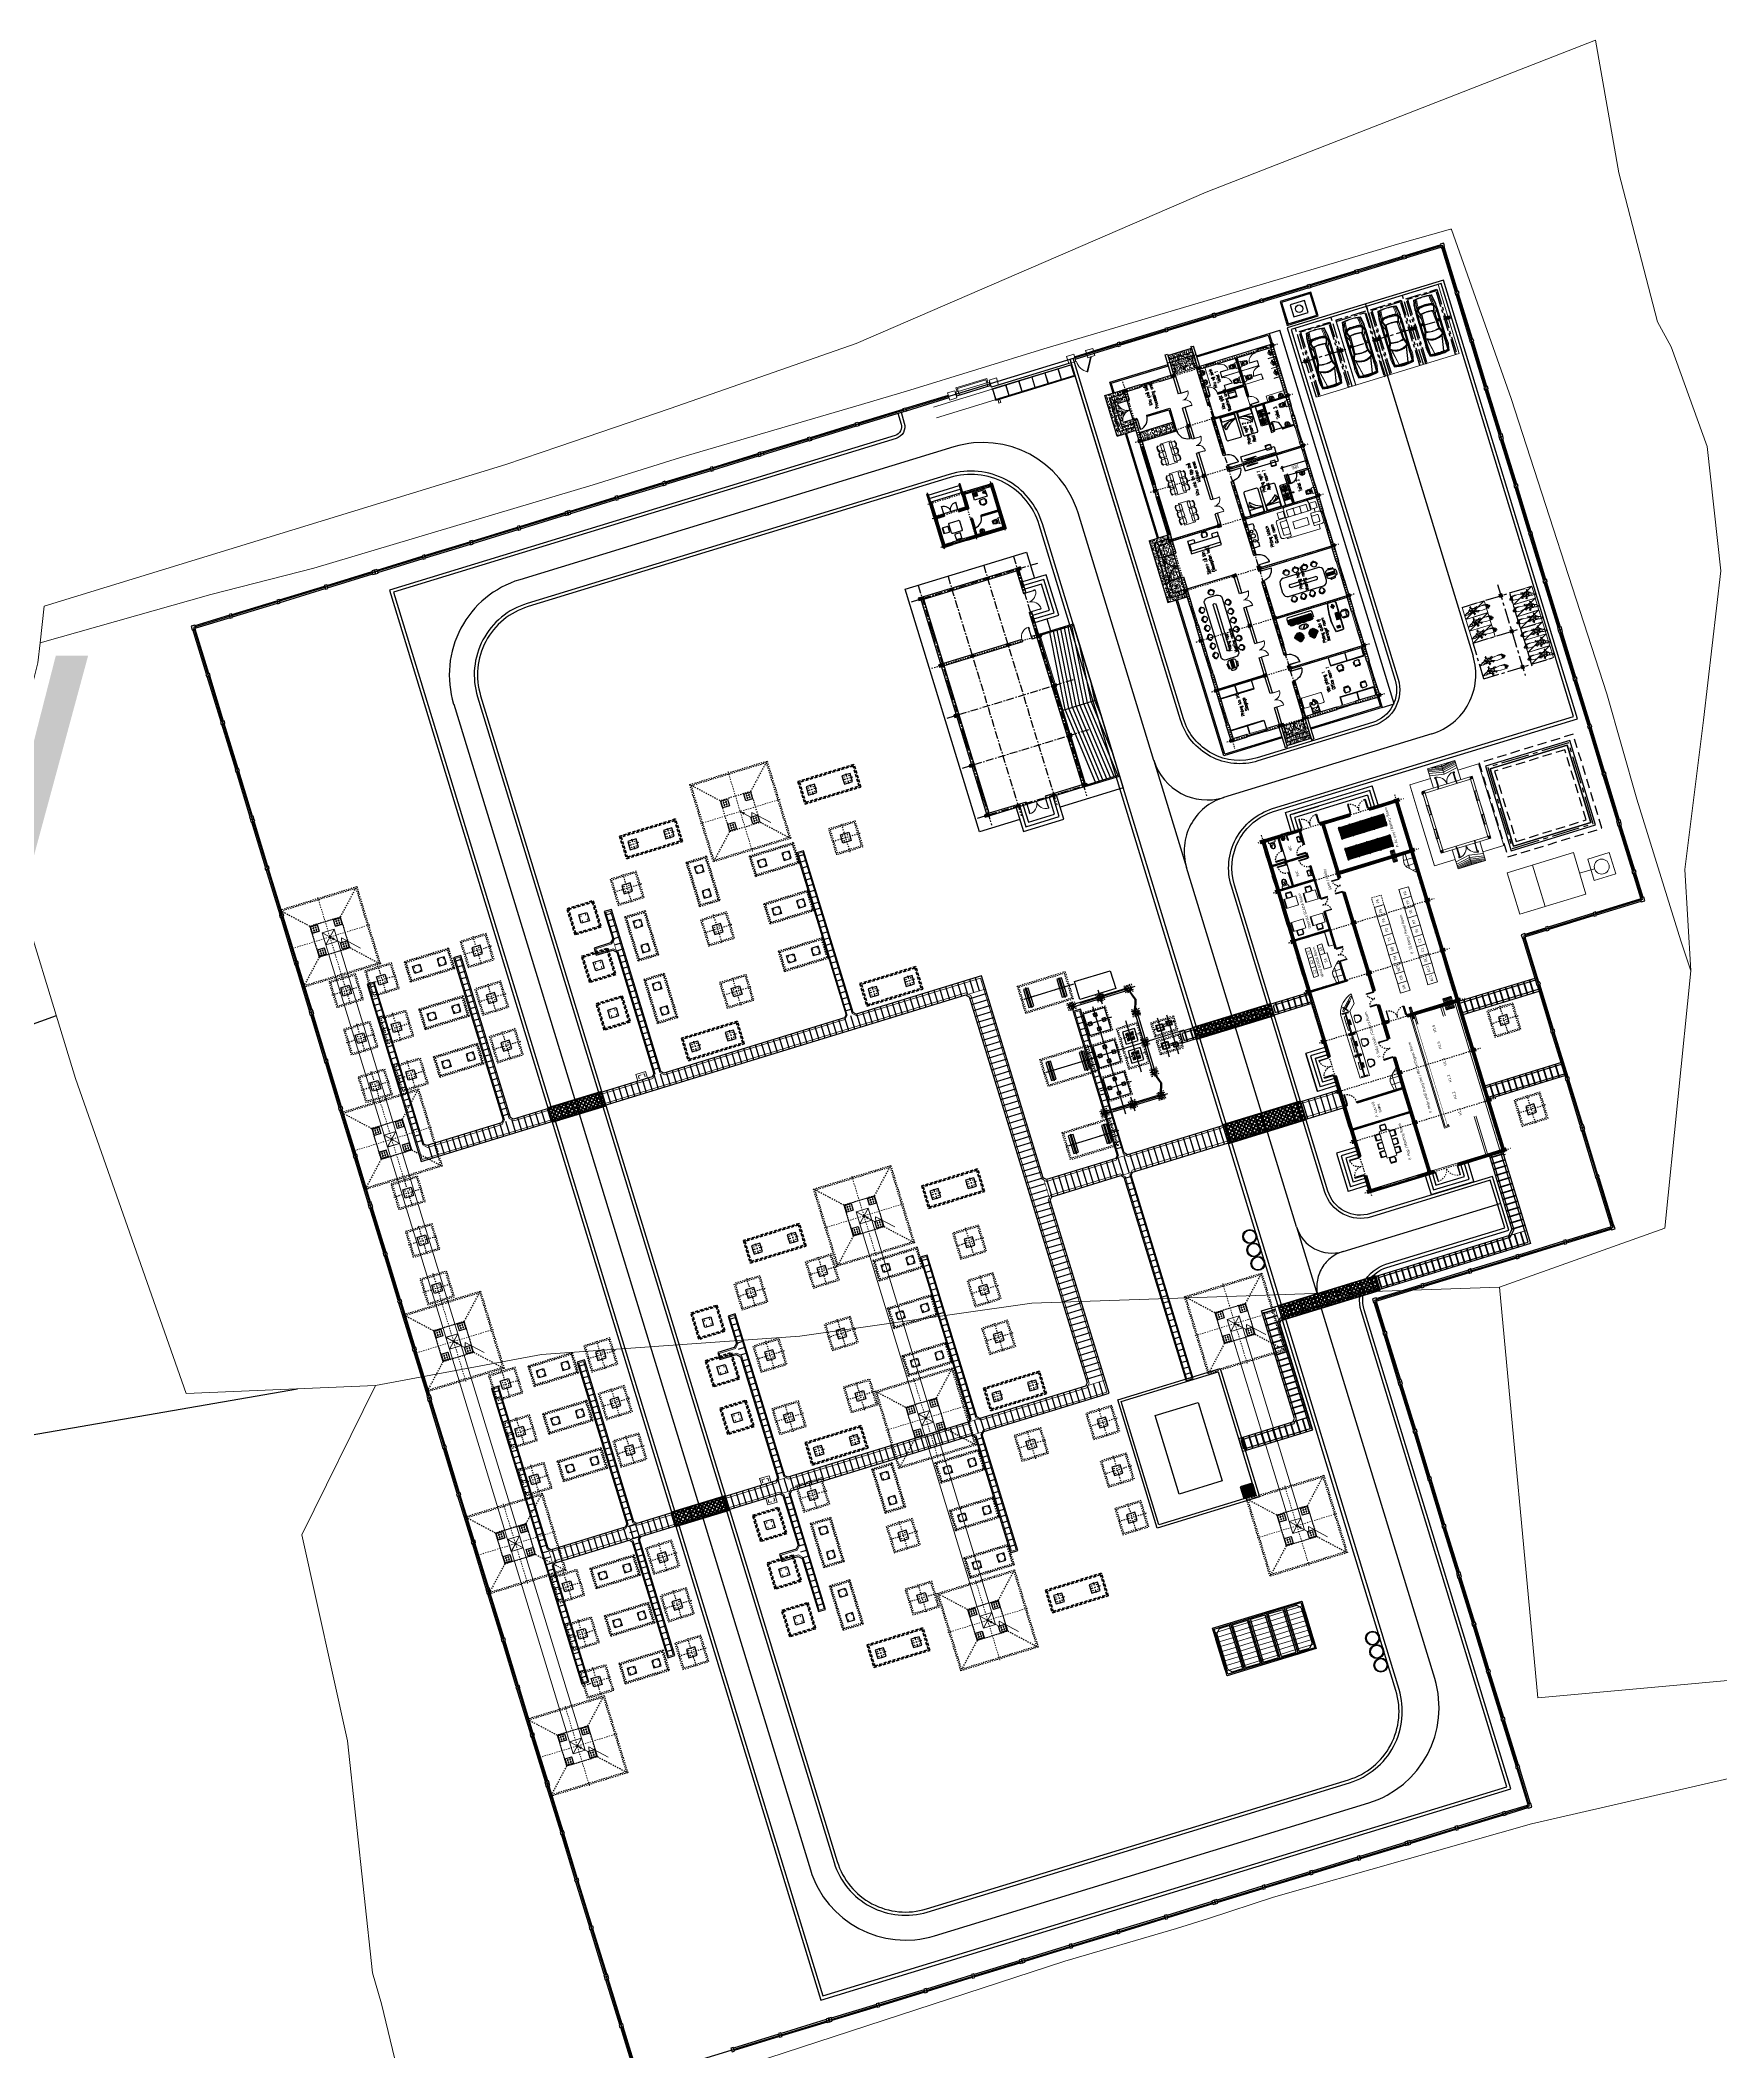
# Model space of a CAD drawing. Header units: inches. Extents: x 543393 to 2689207, y 1841861 to 9121372.
# Drawn here: x 547413.3 to 547548.4, y 1841870.9 to 1842032.7 of the extents above; entities that cross this region are included whole.
import ezdxf
from ezdxf.enums import TextEntityAlignment as Align
from ezdxf.lldxf.tags import DXFTag

# ---------------------------------------------------------------- set-up
doc = ezdxf.new("R2010")
doc.units = ezdxf.units.IN
doc.header["$MEASUREMENT"] = 0
doc.set_wipeout_variables(frame=1)
for name, pattern in [('02 Xref HH1 MBXD$0$ACAD_ISO07W100', [3, 0, -3]), ('02 Xref HH1 MBXD$0$HIDDEN', [0.375, 0.25, -0.125]), ('02 Xref HH1 NDK$0$DASHDOT', [1, 0.5, -0.25, 0, -0.25]), ('02 Xref KB1 MBTB$0$HIDDEN', [0.375, 0.25, -0.125]), ('02 Xref Nha dieu hanh$0$PHANTOMX2', [127, 63.5, -12.7, 12.7, -12.7, 12.7, -12.7]), ('ACAD_ISO04W100', [30, 24, -3, 0, -3]), ('CENTER', [2, 1.25, -0.25, 0.25, -0.25]), ('CENTER2', [1.125, 0.75, -0.125, 0.125, -0.125]), ('CONTINU', [0]), ('DASHDOT', [1, 0.5, -0.25, 0, -0.25]), ('DASHED', [0.75, 0.5, -0.25]), ('DASHED2', [0.375, 0.25, -0.125]), ('HIDDEN', [0.375, 0.25, -0.125]), ('HIDDEN2', [0.1875, 0.125, -0.0625]), ('MBXD$0$HIDDEN', [0.375, 0.25, -0.125])]:
    doc.linetypes.add(name, pattern=pattern)
for name, color, linetype in [('0.TEXT', 7, 'Continuous'), ('02 Xref HH1 MBXD$0$0.0', 4, 'Continuous'), ('02 Xref HH1 MBXD$0$01', 1, 'Continuous'), ('02 Xref HH1 MBXD$0$02', 8, 'Continuous'), ('02 Xref HH1 MBXD$0$Noi_that', 7, 'Continuous'), ('02 Xref HH1 MBXD$0$THIET-BI', 21, 'Continuous'), ('02 Xref HH1 NDK$0$Nha', 5, 'Continuous'), ('02 Xref HH1 NDK$0$Nha_cot', 5, 'Continuous'), ('02 Xref HT MBXD V2$0$0.DUONG O TO MOI', 4, 'Continuous'), ('02 Xref HT MBXD V2$0$0.MC HH1', 3, 'Continuous'), ('02 Xref KB1 MBTB$0$DUKIEN', 6, '02 Xref KB1 MBTB$0$HIDDEN'), ('02 Xref Nha dieu hanh$0$BSA_Door - par', 12, 'Continuous'), ('02 Xref Nha dieu hanh$0$BSA_General note', 53, 'Continuous'), ('02 Xref Nha dieu hanh$0$BSA_Hidden', 197, '02 Xref Nha dieu hanh$0$HIDDEN'), ('02 Xref Nha dieu hanh$0$BSA_THIN', 197, 'Continuous'), ('02 Xref Nha dieu hanh$0$Noi that 001', 27, 'Continuous'), ('02 Xref Nha dieu hanh$0$VNPE-PB-DRP-PIPE', 22, '02 Xref Nha dieu hanh$0$PHANTOMX2'), ('0_Central_Road', 9, 'Continuous'), ('1', 3, 'Continuous'), ('1_Day dan', 1, 'Continuous'), ('2-Mong tru', 2, 'Continuous'), ('2-net-text', 2, 'Continuous'), ('6-Tim mong tru', 6, 'CENTER'), ('8', 8, 'Continuous'), ('8-DIM', 8, 'Continuous'), ('9-Net khuat tru', 9, 'DASHED'), ('CENTER', 8, 'ACAD_ISO04W100'), ('CHUCRYAN', 8, 'Continuous'), ('dien-thietbi', 7, 'Continuous'), ('DOI', 7, 'Continuous'), ('Duong', 4, 'Continuous'), ('Giai doan nay (muong cap)', 9, 'Continuous'), ('hach', 8, 'Continuous'), ('KICHTHUOC', 161, 'Continuous'), ('KICHTHUOCTHACH', 161, 'Continuous'), ('KTHUOC', 5, 'Continuous'), ('LAPMOI', 4, 'Continuous'), ('Layer1', 7, 'Continuous'), ('MATBANG', 7, 'Continuous'), ('MB NDK$0$MB NDK$0$Muong cap', 7, 'Continuous'), ('MBXD$0$CUA', 193, 'Continuous'), ('MBXD$0$KHUAT', 6, 'MBXD$0$HIDDEN'), ('MBXD$0$KICHTHUOC', 5, 'Continuous'), ('MBXD$0$Noi_that', 7, 'Continuous'), ('MEUBLE', 55, 'Continuous'), ('mongs tb', 4, 'Continuous'), ('NET', 2, 'Continuous'), ('NET THAY', 4, 'Continuous'), ('NETTRUC', 8, 'CENTER'), ('Noi that', 155, 'Continuous'), ('NT', 1, 'Continuous'), ('NTBI', 4, 'Continuous'), ('NVDUNG', 4, 'Continuous'), ('PDF17_MONG', 7, 'Continuous'), ('PDF17_TAM', 8, 'Continuous'), ('QUYEN', 7, 'Continuous'), ('TAM', 8, 'CENTER'), ('Tim', 30, 'CENTER'), ('TUONG-ACO', 2, 'Continuous'), ('Vat dung', 3, 'Continuous'), ('VATLIEU', 100, 'Continuous'), ('WALL', 9, 'Continuous'), ('XD-Mong TB', 4, 'Continuous'), ('家具', 4, 'Continuous'), ('轮廓线', 7, 'Continuous')]:
    doc.layers.add(name, color=color, linetype=linetype)
for name, color, linetype, lineweight in [('00', 5, 'Continuous', 9), ('01', 1, 'Continuous', 9), ('02 Xref HH1 MBXD$0$VAT DUNG', 115, 'Continuous', 5), ('02 Xref HH1 NDK$0$00', 11, 'Continuous', 25), ('02 Xref HH1 NDK$0$000 NHA', 5, 'Continuous', 20), ('02 Xref HH1 NDK$0$TEXT_tu_bang', 1, 'Continuous', 20), ('02 Xref HH1 NDK$0$Tu bang', 1, 'Continuous', 20), ('02 Xref KB1 MBTB$0$00', 5, 'Continuous', 9), ('02 Xref Nha dieu hanh$0$Noi that 003', 24, 'Continuous', 9), ('03', 1, 'Continuous', 13), ('08', 8, 'Continuous', 9), ('144', 144, 'Continuous', 13), ('1_Kim_CS', 1, 'Continuous', 9), ('4', 2, 'Continuous', 9), ('A-Door', 254, 'Continuous', 13), ('A-GENM', 13, 'Continuous', 9), ('A-Wall', 3, 'Continuous', 30), ('A310G', 5, 'Continuous', 9), ('BK_DKTHEP', 5, 'Continuous', 9), ('COT THEP', 7, 'Continuous', 9), ('CUA', 2, 'Continuous', 9), ('H. RAO', 5, 'Continuous', 9), ('HT-PCCC', 6, 'Continuous', 40), ('HTPP-220', 4, 'Continuous', 40), ('I-FURN', 30, 'Continuous', 9), ('Kich thuoc', 8, 'Continuous', 18), ('Level 10', 7, 'Continuous', 0), ('Level 30', 7, 'Continuous', 0), ('MBXD$0$0.4', 6, 'Continuous', 40), ('MBXD$0$A-Wall', 31, 'Continuous', 18), ('MBXD$0$hatch', 8, 'Continuous', 5), ('MBXD$0$Tam HPL', 30, 'Continuous', 15), ('MUONG2', 9, 'Continuous', 9), ('NET03', 1, 'Continuous', 13), ('NET15', 2, 'Continuous', 13), ('NETKHUAT', 3, 'HIDDEN2', 13), ('NKT', 1, 'Continuous', 13), ('NOITHAT', 8, 'Continuous', 9), ('P-SANR-FIXT', 6, 'Continuous', 9), ('Q-SPCQ', 91, 'Continuous', 9), ('TB moi', 3, 'Continuous', 9), ('TEXT_Phong', 1, 'Continuous', 20)]:
    doc.layers.add(name, color=color, linetype=linetype, lineweight=lineweight)
doc.styles.add('02 Xref HH1 NDK$0$Tahoma-R', font='tahoma.ttf')
doc.styles.add('CAD12', font='vntimeh.shx', dxfattribs={"width": 0.75, "height": 150})
doc.styles.add('CHU DIM', font='chhsml.shx', dxfattribs={"width": 0.55})
doc.styles.add('DIM', font='vnsimli.shx', dxfattribs={"width": 0.65})
doc.styles.add('Tahoma-R', font='tahoma.ttf')
doc.styles.add('VHCOUR', font='', dxfattribs={"height": 1.5})
doc.styles.get('VHCOUR').set_extended_font_data('.VnCourier NewH')
tags = doc.linetypes.add('02 Xref Nha dieu hanh$0$HIDDEN', pattern=[0.375, 0.25, -0.125]).pattern_tags.tags
tags[6:7] = [DXFTag(74, 4), DXFTag(75, 0), DXFTag(340, '0'), DXFTag(46, 1.0), DXFTag(50, 0.0), DXFTag(44, 0.0), DXFTag(45, 0.0)]
tags[4:5] = [DXFTag(74, 4), DXFTag(75, 0), DXFTag(340, '0'), DXFTag(46, 1.0), DXFTag(50, 0.0), DXFTag(44, 0.0), DXFTag(45, 0.0)]
doc.linetypes.add('FENCELINE2', pattern='A,0.25,-0.1,[132,ltypeshp.shx,S=0.1,R=0,X=-0.1,Y=0],-0.1,1', length=1.45)
doc.linetypes.add('ZIGZAG', pattern='A,0.0001,-0.2,[131,ltypeshp.shx,S=0.2,R=0,X=-0.2,Y=0],-0.4,[131,ltypeshp.shx,S=0.2,R=180,X=0.2,Y=0],-0.2', length=0.8001)
doc.dimstyles.new('1-100', dxfattribs={"dimscale": 0, "dimtxt": 150, "dimasz": 100, "dimexe": 100, "dimexo": 0, "dimgap": 50, "dimtad": 1, "dimdec": 0, "dimdsep": 46, "dimtxsty": 'CAD12', "dimblk": 'ARCHTICK', "dimcen": 2.5, "dimdle": 150, "dimclrd": 8, "dimclre": 8, "dimclrt": 4, "dimadec": 0, "dimazin": 0, "dimtfac": 1, "dimtdec": 0, "dimtix": 1, "dimtmove": 2, "dimatfit": 2, "dimfxl": 200, "dimfxlon": 1, "dimtolj": 1, "dimtzin": 0, "dimarcsym": 0})
doc.dimstyles.new('A3 1-100', dxfattribs={"dimscale": 100, "dimtxt": 2.8, "dimasz": 1.4, "dimexe": 1.4, "dimexo": 1.4, "dimgap": 1, "dimtad": 1, "dimdec": 0, "dimzin": 5, "dimdsep": 46, "dimtxsty": 'CHU DIM', "dimblk": 'ARCHTICK', "dimcen": 0.09, "dimdle": 1.4, "dimclrd": 8, "dimclre": 8, "dimclrt": 4, "dimadec": 0, "dimazin": 0, "dimtfac": 1, "dimtdec": 0, "dimtix": 1, "dimtmove": 2, "dimatfit": 3, "dimfxl": 1, "dimtvp": 0.0108, "dimtolj": 1, "dimtzin": 5, "dimarcsym": 0})
pattern_1 = [(315, (239317.244, 83643.52), (44.19417, 44.19417), [])]
pattern_2 = [(45, (151837.51, 41201.366), (-53.03301, 53.03301), [])]
pattern_3 = [(50, (-385191.5, -62237.63), (364.36934, -31.87817), [38.1, -419.1]), (355, (-385191.5, -62237.63), (-70.48684, 382.1137), [30.48, -335.28117]), (100.451445, (-385161.15, -62240.3), (293.8825, 350.2355), [32.38002, -356.1805]), (46.1842, (-385191.5, -62136.03), (542.15808, -84.08466), [57.15, -628.65]), (96.63556, (-385146.34, -62143.04), (474.80827, 494.85225), [48.57005, -534.2712]), (351.18415, (-385191.5, -62136.03), (474.80827, 494.85225), [45.71993, -502.91946]), (21, (-385140.7, -62161.43), (303.22878, -204.5304), [38.1, -419.1]), (326, (-385140.7, -62161.43), (123.60406, 368.37593), [30.48, -335.28]), (71.451445, (-385115.45, -62178.47), (426.83284, 163.84554), [32.38002, -356.17988]), (37.5, (-385191.51, -62237.63), (6.177207, 169.110078), [0, -331.216, 0, -340.36, 0, -336.55]), (7.5, (-385191.51, -62237.63), (133.639325, 200.36115), [0, -194.056, 0, -323.596, 0, -128.27]), (327.5, (-385304.8, -62237.63), (271.18119, -11.457488), [0, -127, 0, -396.24, 0, -525.78]), (317.5, (-385355.6, -62237.63), (296.25836, 50.85298), [0, -165.1, 0, -263.144, 0, -373.38])]
pattern_4 = [(288.435, (98104.27, 79673.72), (624.75176, -1249.49915), [237.076, -1738.557]), (319.399, (98179.245, 79448.81), (3748.515587, -3123.729856), [115.198, -5644.714]), (316.848, (97641.96, 79373.84), (9371.3096794, -8746.436631), [274.037, -13427.802]), (289.983, (97841.88, 79186.416), (1874.240895, -4998.003984), [146.25, -7166.262]), (270, (97891.86, 79673.7), (624.75, -624.75), [124.95, -499.8]), (298.443, (97891.86, 79548.77), (-4373.2602694, 8121.7446875), [341.047, -16711.305]), (264.289, (98054.295, 79248.89), (624.789948, 5622.74525), [125.574, -6153.087]), (309.806, (98041.8, 79123.94), (-2499.02211, 3123.7297), [97.589, -4781.865])]
pattern_5 = [(18.435, (-77248.72, 97079.27), (1249.49915, 624.75176), [237.076, -1738.557]), (49.399, (-77023.81, 97154.245), (3123.729856, 3748.515587), [115.198, -5644.714]), (46.848, (-76948.84, 96616.96), (8746.436631, 9371.3096794), [274.037, -13427.802]), (19.983, (-76761.416, 96816.88), (4998.003984, 1874.240895), [146.25, -7166.262]), (0, (-77248.7, 96866.86), (624.75, 624.75), [124.95, -499.8]), (28.443, (-77123.77, 96866.86), (-8121.7446875, -4373.2602694), [341.047, -16711.305]), (354.289, (-76823.89, 97029.295), (-5622.74525, 624.789948), [125.574, -6153.087]), (39.806, (-76698.94, 97016.8), (-3123.7297, -2499.02211), [97.589, -4781.865])]
pattern_6 = [(50, (-436097.4, -62237.63), (364.36934, -31.87817), [38.1, -419.1]), (355, (-436097.4, -62237.63), (-70.48684, 382.1137), [30.48, -335.28117]), (100.451445, (-436067.05, -62240.3), (293.8825, 350.2355), [32.38002, -356.18049]), (46.1842, (-436097.4, -62136.03), (542.15808, -84.08466), [57.15, -628.65]), (96.63556, (-436052.23, -62143.04), (474.80827, 494.85225), [48.57005, -534.2712]), (351.18415, (-436097.4, -62136.03), (474.80827, 494.85225), [45.71993, -502.91946]), (21, (-436046.6, -62161.43), (303.22878, -204.5304), [38.1, -419.1]), (326, (-436046.6, -62161.43), (123.60406, 368.37593), [30.48, -335.28]), (71.451445, (-436021.34, -62178.47), (426.83284, 163.84554), [32.38002, -356.17988]), (37.5, (-436097.41, -62237.63), (6.177207, 169.110078), [0, -331.216, 0, -340.36, 0, -336.55]), (7.5, (-436097.41, -62237.63), (133.639325, 200.36115), [0, -194.056, 0, -323.596, 0, -128.27]), (327.5, (-436210.7, -62237.63), (271.18119, -11.457488), [0, -127, 0, -396.24, 0, -525.78]), (317.5, (-436261.5, -62237.63), (296.25836, 50.85298), [0, -165.1, 0, -263.144, 0, -373.38])]
pattern_7 = [(291.855576, (135461.204, -1653.619), (32.509836, -13.896422), [12.5, -37.5]), (21.855576, (135457.73, -1661.746), (13.896422, 32.509836), [12.5, -37.5])]
pattern_8 = [(291.855576, (135461.204, -1653.62), (48.764754, -20.844634), [18.75, -56.25]), (21.855576, (135455.993, -1665.81), (20.844634, 48.764754), [18.75, -56.25])]

# ---------------------------------------------------------------- blocks, each defined once
blk = doc.blocks.new('02 Xref HH1 MBXD$0$XRF-HH1-NDK$0$A$C36057a99')
h = blk.add_hatch(color=256)
h.dxf.hatch_style = 1
h.paths.add_polyline_path([(-100, 0), (100, 0), (100, 300), (-100, 300)])
blk.add_lwpolyline([(-100, 0), (100, 0), (100, 300), (-100, 300)], close=True)
blk = doc.blocks.new('02 Xref HH1 MBXD$0$CD-800')
at = {"color": 3}
for points in [[(0, -100), (50, -100), (50, 0), (0, 0)], [(750, -100), (800, -100), (800, 0), (750, 0)]]:
    blk.add_lwpolyline(points, close=True, dxfattribs=at)
at = {"color": 8}
blk.add_lwpolyline([(100, -800), (50, -800), (50, -100), (100, -100)], close=True, dxfattribs=at)
at = {"color": 8, "linetype": '02 Xref HH1 MBXD$0$HIDDEN'}
blk.add_arc((50, -100), 700, 270, 0, dxfattribs=at)
blk = doc.blocks.new('02 Xref HH1 MBXD$0$CD-1200')
at = {"color": 3}
for points in [[(0, -100), (50, -100), (50, 0), (0, 0)], [(1200, -100), (1150, -100), (1150, 0), (1200, 0)]]:
    blk.add_lwpolyline(points, close=True, dxfattribs=at)
at = {"color": 8}
for points in [[(100, -650), (50, -650), (50, -100), (100, -100)], [(1100, -650), (1150, -650), (1150, -100), (1100, -100)]]:
    blk.add_lwpolyline(points, close=True, dxfattribs=at)
at = {"color": 8, "linetype": '02 Xref HH1 MBXD$0$HIDDEN'}
for centre, start, end in [((50, -100), 270, 0), ((1150, -100), 180, 270)]:
    blk.add_arc(centre, 550, start, end, dxfattribs=at)
blk = doc.blocks.new('02 Xref HH1 MBXD$0$CS-1600')
at = {"color": 8, "lineweight": 25}
for p, q in [((100, -50), (50, -50)), ((50, -50), (50, -100)), ((50, -50), (50, -100)), ((50, -100), (100, -100)), ((100, -100), (100, -50)), ((775, -74.6), (100, -74.6)), ((825, 0), (775, 0)), ((775, 0), (775, -50)), ((775, 0), (775, -50)), ((775, -100), (775, -50)), ((775, -50), (825, -50)), ((775, -50), (825, -50)), ((825, -100), (775, -100)), ((825, -50), (825, 0)), ((1500, -24.6), (825, -24.6)), ((825, -50), (825, -100)), ((825, -100), (825, -50)), ((1500, -50), (1500, 0)), ((1500, 0), (1550, 0)), ((1550, -50), (1500, -50)), ((1550, 0), (1550, -50)), ((1550, -50), (1550, 0))]:
    blk.add_line(p, q, dxfattribs=at)
at = {"color": 8}
for p, q in [((775, -50), (100, -50)), ((100, -100), (775, -100)), ((775, -50), (1500, -50)), ((1500, 0), (825, 0))]:
    blk.add_line(p, q, dxfattribs=at)
at = {"color": 3}
for points in [[(50, -100), (0, -100), (0, 0), (50, 0)], [(1550, -100), (50, -100), (50, 0), (1550, 0)], [(1600, -100), (1550, -100), (1550, 0), (1600, 0)]]:
    blk.add_lwpolyline(points, close=True, dxfattribs=at)
blk.add_point((0, 0))
blk = doc.blocks.new('02 Xref HH1 MBXD$0$cs-600')
at = {"color": 8}
blk.add_line((100, 25), (500, 25), dxfattribs=at)
at = {"color": 3}
for points in [[(0, 0), (50, 0), (50, 100), (0, 100)], [(0, 100), (600, 100), (600, 0), (0, 0)], [(550, 0), (600, 0), (600, 100), (550, 100)]]:
    blk.add_lwpolyline(points, close=True, dxfattribs=at)
at = {"color": 8}
for points in [[(50, 0), (550, 0), (550, 50), (50, 50)], [(50, 0), (100, 0), (100, 50), (50, 50)], [(500, 0), (550, 0), (550, 50), (500, 50)]]:
    blk.add_lwpolyline(points, close=True, dxfattribs=at)
blk = doc.blocks.new('02 Xref HH1 MBXD$0$CD-900')
at = {"color": 3}
for points in [[(0, -100), (50, -100), (50, 0), (0, 0)], [(850, -100), (900, -100), (900, 0), (850, 0)]]:
    blk.add_lwpolyline(points, close=True, dxfattribs=at)
at = {"color": 8}
blk.add_lwpolyline([(100, -900), (50, -900), (50, -100), (100, -100)], close=True, dxfattribs=at)
at = {"color": 8, "linetype": '02 Xref HH1 MBXD$0$HIDDEN'}
blk.add_arc((50, -100), 800, 270, 0, dxfattribs=at)
blk = doc.blocks.new('02 Xref HH1 MBXD$0$111')
at = {"layer": '02 Xref HH1 MBXD$0$Noi_that', "color": 0, "linetype": 'ByBlock', "lineweight": 15, "ltscale": 0.2}
for p, q in [((0, 430), (1200, 430)), ((0, 430), (0, 30)), ((0, 30), (1200, 30)), ((30, 0), (30, 30)), ((30, 0), (385, 0)), ((385, 30), (385, 0)), ((415, 30), (415, 0)), ((415, 0), (785, 0)), ((785, 30), (785, 0)), ((815, 30), (815, 0)), ((815, 0), (1170, 0)), ((1170, 0), (1170, 30)), ((1200, 430), (1200, 30))]:
    blk.add_line(p, q, dxfattribs=at)
blk = doc.blocks.new('02 Xref HH1 MBXD$0$BANCAU-B2')
for p, q in [((-270, 160), (-270, 30)), ((240, 190), (-240, 190)), ((-240, 0), (240, 0)), ((-210, 190), (-210, 190)), ((-190, 462), (-190, 210)), ((92, 265), (-92, 265)), ((85, 275), (-85, 275)), ((-72, 265), (-51, 265)), ((-72, 244), (-72, 265)), ((-51, 244), (-72, 244)), ((-51, 265), (-51, 244)), ((51, 265), (51, 244)), ((72, 265), (51, 265)), ((51, 244), (72, 244)), ((72, 244), (72, 265)), ((190, 462), (190, 210)), ((210, 190), (210, 190)), ((270, 30), (270, 160))]:
    blk.add_line(p, q)
for centre in [(-62, 254), (62, 254)]:
    blk.add_circle(centre, 8.48)
at = {"linetype": '02 Xref HH1 MBXD$0$ACAD_ISO07W100', "ltscale": 0.006}
blk.add_circle((0, 435), 56.5, dxfattribs=at)
for centre, radius, start, end in [((-240, 160), 30, 90, 180), ((-240, 30), 30, 180, 270), ((-210, 210), 20, 270, 0), ((210, 210), 20, 180, 270), ((240, 160), 30, 0, 90), ((240, 30), 30, 270, 0), ((274, 113), 16.2, 349.93114, 104.11591), ((274, 74), 16.2, 255.88409, 10.06886)]:
    blk.add_arc(centre, radius, start, end)
for major_axis, ratio, start_param, end_param in [((0, 272), 0.6972477, 4.712389, 7.8539816), ((0, 226), 0.8406741, 7.8539816, 8.9170649), ((0, 221), 0.7228006, 7.8539816, 8.9561917), ((0, 221), 0.7228006, 3.6101789, 4.712389), ((0, 226), 0.8406741, 3.6493057, 4.712389)]:
    blk.add_ellipse((0, 462), major_axis=major_axis, ratio=ratio, start_param=start_param, end_param=end_param)
blk.add_ellipse((0, 483), major_axis=(0, 135), ratio=0.9633775, start_param=1.5707963, end_param=4.712389, dxfattribs=at)
blk.add_open_spline([(160, 462), (160, 467), (160, 472), (159, 489), (158, 501), (155, 523), (153, 535), (147, 557), (144, 567), (137, 588), (133, 598), (124, 616), (119, 625), (108, 641), (102, 649), (90, 662), (84, 669), (71, 679), (65, 684), (51, 692), (44, 695), (31, 701), (24, 702), (12, 705), (6, 705), (0, 705), (-8, 705), (-17, 704), (-32, 700), (-39, 698), (-52, 692), (-59, 688), (-72, 679), (-78, 674), (-91, 662), (-97, 655), (-109, 640), (-114, 632), (-124, 615), (-129, 606), (-137, 586), (-141, 576), (-148, 555), (-151, 544), (-155, 522), (-157, 511), (-159, 488), (-160, 476), (-160, 464), (-160, 463), (-160, 462)], degree=3, knots=[4.712389, 4.712389, 4.712389, 4.712389, 4.7713643, 4.7713643, 4.9108012, 4.9108012, 5.0502381, 5.0502381, 5.189675, 5.189675, 5.3291119, 5.3291119, 5.4685488, 5.4685488, 5.6079857, 5.6079857, 5.7474226, 5.7474226, 5.8868596, 5.8868596, 6.0262965, 6.0262965, 6.1657334, 6.1657334, 6.2831853, 6.2831853, 6.2831853, 6.4531316, 6.4531316, 6.5925685, 6.5925685, 6.7320054, 6.7320054, 6.8714423, 6.8714423, 7.0108793, 7.0108793, 7.1503162, 7.1503162, 7.2897531, 7.2897531, 7.42919, 7.42919, 7.5686269, 7.5686269, 7.7080638, 7.7080638, 7.8475007, 7.8475007, 7.8539816, 7.8539816, 7.8539816, 7.8539816])
blk.add_open_spline([(130, 483), (130, 490), (130, 497), (129, 511), (128, 518), (126, 537), (124, 548), (119, 568), (116, 577), (110, 594), (106, 603), (99, 618), (96, 624), (88, 636), (85, 642), (78, 651), (75, 654), (70, 660), (67, 663), (59, 671), (54, 675), (44, 682), (39, 685), (30, 689), (26, 691), (18, 693), (14, 694), (7, 695), (3, 695), (-4, 695), (-8, 695), (-15, 693), (-19, 693), (-27, 690), (-31, 689), (-38, 685), (-42, 683), (-49, 678), (-52, 676), (-58, 671), (-62, 668), (-69, 661), (-73, 657), (-80, 648), (-83, 645), (-88, 637), (-91, 632), (-96, 623), (-99, 619), (-104, 608), (-107, 601), (-112, 587), (-115, 580), (-119, 565), (-121, 558), (-125, 539), (-127, 527), (-129, 504), (-130, 493), (-130, 483)], degree=3, knots=[4.712389, 4.712389, 4.712389, 4.712389, 4.806295, 4.806295, 4.900201, 4.900201, 5.0526511, 5.0526511, 5.177078, 5.177078, 5.3156833, 5.3156833, 5.4285727, 5.4285727, 5.541462, 5.541462, 5.6173883, 5.6173883, 5.6933146, 5.6933146, 5.8292901, 5.8292901, 5.9652655, 5.9652655, 6.07849, 6.07849, 6.1842911, 6.1842911, 6.2900923, 6.2900923, 6.3958934, 6.3958934, 6.5016945, 6.5016945, 6.6074956, 6.6074956, 6.7132967, 6.7132967, 6.7951468, 6.7951468, 6.8769969, 6.8769969, 6.9884341, 6.9884341, 7.0707538, 7.0707538, 7.1530736, 7.1530736, 7.2353934, 7.2353934, 7.3423624, 7.3423624, 7.4493314, 7.4493314, 7.5563003, 7.5563003, 7.7125488, 7.7125488, 7.8539816, 7.8539816, 7.8539816, 7.8539816], dxfattribs=at)
blk = doc.blocks.new('02 Xref HH1 MBXD$0$lavabo')
at = {"ltscale": 0.75}
for p, q in [((-234, -270), (-246, -270)), ((-223, -355), (-246, -270)), ((215, -355), (-223, -355)), ((-174, -200), (-167, -70)), ((165, -200), (159, -70)), ((215, -355), (238, -270)), ((238, -270), (226, -270))]:
    blk.add_line(p, q, dxfattribs=at)
for centre, radius in [((-80, -303), 7.93), ((-80, -303), 7.7), ((-42, -303), 7.93), ((-42, -303), 7.7), ((-4, -220), 11.3), ((-4, -220), 7.55), ((-4, -303), 7.93), ((34, -303), 7.93), ((34, -303), 7.7), ((71, -303), 7.93), ((71, -303), 7.7)]:
    blk.add_circle(centre, radius, dxfattribs=at)
for centre, radius, start, end in [((-8, -1640), 1640, 89.85187, 96.77509), ((0, -1640), 1640, 83.22491, 90.14813), ((1000, -283), 1246, 168.20671, 179.3912), ((1012, -283), 1246, 168.58576, 179.3912), ((-16, 5), 351, 231.5447, 271.93176), ((-199, -32), 21.2, 97.83769, 168.20671), ((-189, -40), 21.2, 96.43094, 168.58576), ((-8, -1640), 1631, 89.85105, 96.43094), ((-159, -201), 15.1, 177.03312, 225.94311), ((-25, -63), 208, 225.94311, 275.65279), ((-146, -71), 21.2, 99.03466, 177.03312), ((14, -1078), 1040, 90.96091, 99.01188), ((0, -1640), 1631, 83.56906, 90.14895), ((-22, -1077), 1040, 80.97812, 88.97554), ((16, -63), 208, 264.34721, 314.05689), ((8, 5), 351, 268.06824, 308.4553), ((137, -71), 21.2, 2.96688, 80.96534), ((150, -201), 15.1, 314.05689, 2.96688), ((180, -40), 21.2, 11.41424, 83.56906), ((191, -32), 21.2, 11.79329, 82.16231), ((-1021, -283), 1246, 0.6088, 11.41424), ((-1009, -283), 1246, 0.6088, 11.79329)]:
    blk.add_arc(centre, radius, start, end, dxfattribs=at)
blk = doc.blocks.new('02 Xref HH1 MBXD$0$BonTieuB-1')
for points in [[(-12, 41), (-119, 41, -0.6762443), (1, 346, -0.6762443)], [(-12, 170), (-12, 134, 0.4142136)], [(-12, 100), (-12, 38, 0.4142136), (-2, 28), (0, 28)], [(12, 41), (119, 41, 0.6762443), (-1, 346, 0.6762443)], [(12, 100), (12, 38, -0.4142136), (2, 28), (0, 28)], [(12, 170), (12, 134, -0.4142136)]]:
    blk.add_lwpolyline(points, format="xyb")
blk.add_lwpolyline([(0, 0), (0, 396)])
for centre, radius in [((0, 200), 32.5), ((0, 200), 20.8), ((0, 117), 20.8), ((0, 117), 9.16)]:
    blk.add_circle(centre, radius)
for centre, radius, start, end in [((-6, 301), 174, 204.99055, 266.04095), ((2, 170), 135, 90.49385, 175.47902), ((-2, 170), 135, 4.52098, 89.50615), ((6, 301), 174, 273.95905, 335.00945)]:
    blk.add_arc(centre, radius, start, end)
blk = doc.blocks.new('ssss')
at = {"layer": 'Noi that', "color": 152, "ltscale": 200}
for points in [[(-98157, -29814), (-95757, -29814), (-95757, -29614), (-98157, -29614)], [(-98157, -29614), (-98097, -29614), (-98097, -29814), (-98157, -29814)], [(-97572, -29614), (-97512, -29614), (-97512, -29814), (-97572, -29814)], [(-96987, -29614), (-96927, -29614), (-96927, -29814), (-96987, -29814)], [(-96402, -29614), (-96342, -29614), (-96342, -29814), (-96402, -29814)], [(-95757, -29614), (-95817, -29614), (-95817, -29814), (-95757, -29814)]]:
    blk.add_lwpolyline(points, close=True, dxfattribs=at)
for points in [[(-97572, -29689), (-98097, -29689), (-98097, -29739), (-97572, -29739)], [(-96987, -29689), (-97512, -29689), (-97512, -29739), (-96987, -29739)], [(-96402, -29689), (-96927, -29689)], [(-96927, -29739), (-96402, -29739)], [(-96402, -29689), (-96417, -29689)], [(-96417, -29739), (-96402, -29739)], [(-96342, -29739), (-95817, -29739), (-95817, -29689), (-96342, -29689)]]:
    blk.add_lwpolyline(points, dxfattribs=at)
at = {"layer": 'TUONG-ACO', "color": 50, "ltscale": 200}
for p, q in [((-98157, -29614), (-98157, -29814)), ((-95757, -29614), (-95757, -29814))]:
    blk.add_line(p, q, dxfattribs=at)
blk = doc.blocks.new('02 Xref HH1 MBXD$0$CD-1600')
at = {"color": 3}
for points in [[(0, -100), (50, -100), (50, 0), (0, 0)], [(1600, -100), (1550, -100), (1550, 0), (1600, 0)]]:
    blk.add_lwpolyline(points, close=True, dxfattribs=at)
at = {"color": 8}
for points in [[(100, -850), (50, -850), (50, -100), (100, -100)], [(1500, -850), (1550, -850), (1550, -100), (1500, -100)]]:
    blk.add_lwpolyline(points, close=True, dxfattribs=at)
at = {"color": 8, "linetype": '02 Xref HH1 MBXD$0$HIDDEN'}
for centre, start, end in [((50, -100), 270, 0), ((1550, -100), 180, 270)]:
    blk.add_arc(centre, 750, start, end, dxfattribs=at)
blk = doc.blocks.new('sdsadsadasd')
at = {"layer": '02 Xref HH1 MBXD$0$0.0'}
for p, q in [((-50, 50), (-50, -150)), ((1550, 50), (1550, -150))]:
    blk.add_line(p, q, dxfattribs=at)
at = {"layer": '02 Xref HH1 MBXD$0$0.0', "xscale": -1, "rotation": 180}
blk.add_blockref('02 Xref HH1 MBXD$0$CD-1600', (-50, -50), dxfattribs=at)
blk = doc.blocks.new('fdfdsfsd')
at = {"layer": '02 Xref HH1 MBXD$0$0.0'}
for p, q in [((200, 300), (0, 300)), ((200, -300), (0, -300))]:
    blk.add_line(p, q, dxfattribs=at)
at = {"layer": '02 Xref HH1 MBXD$0$0.0', "rotation": 90}
blk.add_blockref('02 Xref HH1 MBXD$0$cs-600', (200, -300), dxfattribs=at)
blk = doc.blocks.new('fsdfsdfsd')
at = {"layer": '02 Xref HH1 MBXD$0$0.0'}
for p, q in [((-1731, -423), (-1731, 1177)), ((-1731, 1177), (1469, 1177)), ((1169, 877), (-1431, 877)), ((-1431, -423), (-1431, 877)), ((869, 577), (-1131, 577)), ((-1131, -423), (-1131, 577)), ((869, 577), (869, -423)), ((1169, -423), (1169, 877)), ((1169, -423), (1169, 877)), ((1469, -423), (1469, 1177)), ((1469, -423), (1469, 1177))]:
    blk.add_line(p, q, dxfattribs=at)
at = {"layer": '02 Xref HH1 MBXD$0$0.0', "xscale": -1, "rotation": 180}
blk.add_blockref('02 Xref HH1 MBXD$0$CD-1600', (-931, -523), dxfattribs=at)
blk = doc.blocks.new('02 Xref HH1 NDK$0$333')
at = {"layer": '02 Xref HH1 NDK$0$Nha_cot'}
h = blk.add_hatch(color=256, dxfattribs=at)
h.paths.add_polyline_path([(-100, 100), (-100, 0), (100, 0), (100, 100)])
h.paths.add_polyline_path([(100, -200), (100, 0), (-100, 0), (-100, -200)])
for p, q in [((150, 100), (-150, 100)), ((-100, 150), (-100, -250)), ((100, 100), (-100, 100)), ((100, 0), (-100, 0)), ((100, 150), (100, -250)), ((150, -200), (-150, -200))]:
    blk.add_line(p, q, dxfattribs=at)
blk = doc.blocks.new('02 Xref HH1 NDK$0$khung')
at = {"layer": '02 Xref HH1 NDK$0$Nha_cot', "extrusion": (0, 0, -1), "zscale": -1}
for p in [(-100, -150), (-4300, -150), (-8500, -150), (-12700, -150), (-16900, -150), (-21100, -150), (-25300, -150), (-29500, -150)]:
    blk.add_blockref('02 Xref HH1 NDK$0$333', p, dxfattribs=at)
at = {"layer": '02 Xref HH1 NDK$0$Nha_cot', "rotation": 180}
for p in [(100, -5350), (4300, -5350), (8500, -5350), (12700, -5350), (16900, -5350), (21100, -5350), (25300, -5350), (29500, -5350), (100, -11550), (4300, -11550), (8500, -11550), (12700, -11550), (16900, -11550), (21100, -11550), (25300, -11550), (29500, -11550)]:
    blk.add_blockref('02 Xref HH1 NDK$0$333', p, dxfattribs=at)
blk = doc.blocks.new('Dan AC 220')
at = {"lineweight": 50}
for points in [[(103, 622), (29, 622), (29, 626), (29, 661), (29, 668), (3788, 668), (3788, 672), (3788, 959), (3738, 959), (3738, 672)], [(79, 672), (79, 959), (29, 959), (29, 672), (29, 668)], [(3788, 672), (29, 672)], [(29, 488), (29, 495), (29, 530), (29, 534), (29, 622)], [(3788, 488), (3788, 485), (3788, 484), (29, 484), (29, 485), (29, 488), (3788, 488), (3788, 495), (3788, 530), (3788, 534), (3733, 534)], [(105, 534), (29, 534)], [(29, 483), (29, 484)], [(29, 479), (29, 481), (29, 483), (3788, 483), (3788, 481), (3788, 479), (29, 479), (29, 472), (29, 435), (29, 433), (103, 433)], [(29, 299), (29, 306), (29, 341), (29, 345), (29, 433)], [(3733, 345), (3788, 345), (3788, 341), (3788, 306), (3788, 299), (29, 299), (29, 295), (29, 4), (79, 4), (79, 295)], [(105, 345), (29, 345)], [(29, 295), (3788, 295)], [(79, 905), (3738, 905)], [(79, 859), (103, 859)], [(105, 771), (79, 771)], [(3738, 725), (79, 725)], [(1035, 721), (79, 721)], [(79, 534), (79, 622)], [(79, 483), (79, 484)], [(79, 345), (79, 433)], [(79, 242), (3738, 242)], [(79, 238), (3738, 238)], [(79, 192), (103, 192)], [(105, 104), (79, 104)], [(3738, 58), (79, 58)], [(105, 883), (103, 883), (103, 882), (105, 882)], [(103, 882), (103, 879), (105, 879)], [(103, 879), (103, 878), (105, 878)], [(103, 878), (103, 876), (105, 876), (103, 876), (103, 874), (103, 871), (105, 871)], [(105, 870), (103, 870), (105, 870)], [(103, 870), (103, 866), (105, 866)], [(103, 862), (103, 863)], [(105, 862), (103, 862), (103, 859), (103, 857), (105, 857)], [(105, 862), (103, 862), (105, 862)], [(103, 857), (103, 856), (105, 856), (103, 856), (103, 853), (103, 851), (105, 851)], [(105, 849), (103, 849), (103, 847), (103, 844), (105, 844), (103, 844), (103, 841), (105, 841)], [(105, 836), (103, 836), (103, 833), (103, 832), (105, 832)], [(103, 832), (103, 830), (105, 830)], [(105, 829), (103, 829), (103, 828), (105, 828)], [(103, 828), (103, 825), (105, 825)], [(105, 824), (103, 824), (105, 824)], [(103, 824), (103, 818), (105, 818)], [(105, 817), (103, 817), (105, 817)], [(103, 817), (103, 813), (105, 813)], [(105, 811), (103, 811), (103, 810), (105, 810)], [(103, 810), (103, 806), (105, 806), (103, 806), (103, 803), (103, 801), (105, 801)], [(105, 799), (103, 799), (103, 798), (105, 798)], [(103, 798), (103, 794), (105, 794), (103, 794), (103, 793), (103, 790), (105, 790), (103, 790), (103, 788), (105, 788)], [(105, 646), (103, 646), (103, 645), (105, 645)], [(103, 645), (103, 641), (105, 641)], [(103, 641), (103, 640), (105, 640), (103, 640), (103, 637), (103, 634), (105, 634)], [(103, 640), (105, 640)], [(105, 633), (103, 633), (105, 633)], [(103, 633), (103, 629), (105, 629)], [(103, 625), (103, 626)], [(105, 625), (103, 625), (103, 622), (103, 619), (105, 619), (103, 619), (103, 617), (103, 614), (105, 614)], [(105, 625), (103, 625), (105, 625)], [(103, 619), (105, 619)], [(105, 613), (103, 613), (103, 610), (103, 607), (105, 607), (103, 607), (103, 603), (105, 603)], [(105, 599), (103, 599), (103, 598), (103, 595), (105, 595)], [(103, 595), (103, 594), (105, 594)], [(105, 592), (103, 592), (103, 591), (105, 591)], [(103, 591), (103, 588), (105, 588)], [(105, 587), (103, 587), (103, 586), (105, 586)], [(103, 586), (103, 582), (105, 582)], [(105, 580), (103, 580), (105, 580)], [(103, 580), (103, 576), (105, 576)], [(105, 575), (103, 575), (103, 573), (105, 573)], [(103, 573), (103, 569), (105, 569), (103, 569), (103, 567), (103, 564), (105, 564)], [(105, 563), (103, 563), (103, 561), (105, 561)], [(103, 561), (103, 557), (105, 557), (103, 557), (103, 556), (103, 553), (105, 553), (103, 553), (103, 552), (105, 552)], [(105, 456), (103, 456), (103, 454), (105, 454)], [(103, 454), (103, 452), (105, 452)], [(103, 452), (103, 450), (105, 450), (103, 450)], [(105, 449), (103, 449), (103, 448), (103, 445), (105, 445)], [(105, 444), (103, 444), (103, 442), (105, 442)], [(103, 442), (103, 438), (105, 438)], [(103, 434), (103, 435)], [(105, 434), (103, 434), (103, 433), (103, 430), (105, 430), (103, 430)], [(105, 434), (103, 434), (105, 434)], [(105, 429), (103, 429), (103, 426), (103, 423), (105, 423), (103, 423), (103, 421), (103, 418), (105, 418)], [(105, 417), (103, 417), (103, 414), (105, 414)], [(105, 410), (103, 410), (103, 408), (103, 404), (105, 404)], [(103, 404), (103, 403), (105, 403), (103, 403), (103, 402), (105, 402)], [(103, 402), (103, 398), (105, 398)], [(105, 396), (103, 396), (105, 396)], [(103, 396), (103, 392), (105, 392)], [(105, 391), (103, 391), (103, 389), (105, 389)], [(103, 389), (103, 385), (105, 385)], [(105, 384), (103, 384), (105, 384)], [(103, 384), (103, 380), (105, 380)], [(105, 379), (103, 379), (103, 376), (103, 373), (105, 373)], [(105, 372), (103, 372), (105, 372)], [(103, 372), (103, 368), (105, 368)], [(105, 366), (103, 366), (103, 364), (103, 362), (105, 362), (103, 362), (103, 361), (105, 361)], [(105, 216), (103, 216), (103, 215), (105, 215)], [(103, 215), (103, 212), (105, 212)], [(103, 212), (103, 211), (105, 211)], [(103, 211), (103, 210), (105, 210), (103, 210), (103, 207), (103, 204), (105, 204)], [(105, 203), (103, 203), (105, 203)], [(103, 203), (103, 199), (105, 199)], [(103, 195), (103, 196)], [(105, 195), (103, 195), (103, 192), (103, 191), (105, 191), (103, 191)], [(105, 195), (103, 195), (105, 195)], [(105, 189), (103, 189), (103, 187), (103, 184), (105, 184)], [(105, 182), (103, 182), (103, 180), (103, 177), (105, 177), (103, 177), (103, 174), (105, 174)], [(105, 169), (103, 169), (103, 166), (103, 165), (105, 165)], [(103, 165), (103, 164), (105, 164)], [(105, 162), (103, 162), (105, 162)], [(103, 162), (103, 158), (105, 158)], [(105, 157), (103, 157), (105, 157)], [(103, 157), (103, 153), (105, 153)], [(105, 150), (103, 150), (105, 150)], [(103, 150), (103, 146), (105, 146)], [(105, 145), (103, 145), (103, 143), (105, 143)], [(103, 143), (103, 139), (105, 139), (103, 139), (103, 137), (103, 134), (105, 134)], [(105, 132), (103, 132), (103, 131), (105, 131)], [(103, 131), (103, 127), (105, 127), (103, 127), (103, 126), (103, 123), (105, 123), (103, 123), (103, 122), (105, 122)], [(129, 909), (3688, 909)], [(3688, 54), (129, 54)], [(270, 883), (268, 883)], [(270, 882), (268, 882)], [(270, 879), (268, 879)], [(270, 878), (268, 878)], [(270, 871), (268, 871)], [(270, 870), (268, 870), (270, 870)], [(270, 866), (268, 866)], [(270, 862), (268, 862)], [(270, 862), (268, 862), (270, 862)], [(270, 857), (268, 857)], [(270, 851), (268, 851)], [(270, 849), (268, 849)], [(270, 841), (268, 841)], [(270, 836), (268, 836)], [(270, 832), (268, 832)], [(270, 830), (268, 830)], [(270, 829), (268, 829)], [(270, 828), (268, 828)], [(270, 825), (268, 825)], [(270, 824), (268, 824), (270, 824)], [(270, 818), (268, 818)], [(270, 817), (268, 817), (270, 817)], [(270, 813), (268, 813)], [(270, 811), (268, 811)], [(270, 810), (268, 810)], [(270, 801), (268, 801)], [(270, 799), (268, 799)], [(270, 798), (268, 798)], [(270, 790), (268, 790), (270, 790)], [(270, 788), (268, 788)], [(270, 771), (268, 771)], [(270, 646), (268, 646)], [(270, 645), (268, 645)], [(270, 641), (268, 641)], [(270, 640), (268, 640)], [(270, 640), (268, 640), (270, 640)], [(270, 634), (268, 634)], [(270, 633), (268, 633), (270, 633)], [(270, 629), (268, 629)], [(270, 625), (268, 625)], [(270, 625), (268, 625), (270, 625)], [(270, 619), (268, 619)], [(270, 619), (268, 619), (270, 619)], [(270, 614), (268, 614)], [(270, 613), (268, 613)], [(270, 603), (268, 603)], [(270, 599), (268, 599)], [(270, 595), (268, 595)], [(270, 594), (268, 594)], [(270, 592), (268, 592)], [(270, 591), (268, 591)], [(270, 588), (268, 588)], [(270, 587), (268, 587)], [(270, 586), (268, 586)], [(270, 582), (268, 582)], [(270, 580), (268, 580), (270, 580)], [(270, 576), (268, 576)], [(270, 575), (268, 575)], [(270, 573), (268, 573)], [(270, 564), (268, 564)], [(270, 563), (268, 563)], [(270, 561), (268, 561)], [(270, 553), (268, 553), (270, 553)], [(270, 552), (268, 552)], [(270, 534), (268, 534)], [(270, 456), (268, 456)], [(270, 454), (268, 454)], [(270, 452), (268, 452)], [(270, 450), (268, 450), (270, 450)], [(270, 449), (268, 449)], [(270, 445), (268, 445)], [(270, 444), (268, 444)], [(270, 442), (268, 442)], [(270, 438), (268, 438)], [(270, 434), (268, 434)], [(270, 434), (268, 434), (270, 434)], [(270, 430), (268, 430), (270, 430)], [(270, 429), (268, 429)], [(270, 418), (268, 418)], [(270, 417), (268, 417)], [(270, 414), (268, 414)], [(270, 410), (268, 410)], [(270, 404), (268, 404)], [(270, 402), (268, 402)], [(270, 398), (268, 398)], [(270, 396), (268, 396), (270, 396)], [(270, 392), (268, 392)], [(270, 391), (268, 391)], [(270, 389), (268, 389)], [(270, 385), (268, 385)], [(270, 384), (268, 384), (270, 384)], [(270, 380), (268, 380)], [(270, 379), (268, 379)], [(270, 373), (268, 373)], [(270, 372), (268, 372), (270, 372)], [(270, 368), (268, 368)], [(270, 366), (268, 366)], [(270, 362), (268, 362), (270, 362)], [(270, 361), (268, 361)], [(270, 345), (268, 345)], [(270, 216), (268, 216)], [(270, 215), (268, 215)], [(270, 212), (268, 212)], [(270, 211), (268, 211)], [(270, 204), (268, 204)], [(270, 203), (268, 203), (270, 203)], [(270, 199), (268, 199)], [(270, 195), (268, 195)], [(270, 195), (268, 195), (270, 195)], [(270, 191), (268, 191), (270, 191)], [(270, 189), (268, 189)], [(270, 184), (268, 184)], [(270, 182), (268, 182)], [(270, 174), (268, 174)], [(270, 169), (268, 169)], [(270, 165), (268, 165)], [(270, 164), (268, 164)], [(270, 162), (268, 162), (270, 162)], [(270, 158), (268, 158)], [(270, 157), (268, 157), (270, 157)], [(270, 153), (268, 153)], [(270, 150), (268, 150), (270, 150)], [(270, 146), (268, 146)], [(270, 145), (268, 145)], [(270, 143), (268, 143)], [(270, 134), (268, 134)], [(270, 132), (268, 132)], [(270, 131), (268, 131)], [(270, 123), (268, 123), (270, 123)], [(270, 122), (268, 122)], [(270, 104), (268, 104)], [(435, 883), (433, 883)], [(435, 882), (433, 882)], [(435, 879), (433, 879)], [(435, 878), (433, 878)], [(435, 871), (433, 871)], [(435, 870), (433, 870), (435, 870)], [(435, 866), (433, 866)], [(435, 862), (433, 862)], [(435, 862), (433, 862), (435, 862)], [(435, 857), (433, 857)], [(435, 851), (433, 851)], [(435, 849), (433, 849)], [(435, 841), (433, 841)], [(435, 836), (433, 836)], [(435, 832), (433, 832)], [(435, 830), (433, 830)], [(435, 829), (433, 829)], [(435, 828), (433, 828)], [(435, 825), (433, 825)], [(435, 824), (433, 824), (435, 824)], [(435, 818), (433, 818)], [(435, 817), (433, 817), (435, 817)], [(435, 813), (433, 813)], [(435, 811), (433, 811)], [(435, 810), (433, 810)], [(435, 801), (433, 801)], [(435, 799), (433, 799)], [(435, 798), (433, 798)], [(435, 790), (433, 790), (435, 790)], [(435, 788), (433, 788)], [(435, 771), (433, 771)], [(435, 646), (433, 646)], [(435, 645), (433, 645)], [(435, 641), (433, 641)], [(435, 640), (433, 640)], [(435, 640), (433, 640), (435, 640)], [(435, 634), (433, 634)], [(435, 633), (433, 633), (435, 633)], [(435, 629), (433, 629)], [(435, 625), (433, 625)], [(435, 625), (433, 625), (435, 625)], [(435, 619), (433, 619)], [(435, 619), (433, 619), (435, 619)], [(435, 614), (433, 614)], [(435, 613), (433, 613)], [(435, 603), (433, 603)], [(435, 599), (433, 599)], [(435, 595), (433, 595)], [(435, 594), (433, 594)], [(435, 592), (433, 592)], [(435, 591), (433, 591)], [(435, 588), (433, 588)], [(435, 587), (433, 587)], [(435, 586), (433, 586)], [(435, 582), (433, 582)], [(435, 580), (433, 580), (435, 580)], [(435, 576), (433, 576)], [(435, 575), (433, 575)], [(435, 573), (433, 573)], [(435, 564), (433, 564)], [(435, 563), (433, 563)], [(435, 561), (433, 561)], [(435, 553), (433, 553), (435, 553)], [(435, 552), (433, 552)], [(435, 534), (433, 534)], [(435, 456), (433, 456)], [(435, 454), (433, 454)], [(435, 452), (433, 452)], [(435, 450), (433, 450), (435, 450)], [(435, 449), (433, 449)], [(435, 445), (433, 445)], [(435, 444), (433, 444)], [(435, 442), (433, 442)], [(435, 438), (433, 438)], [(435, 434), (433, 434)], [(435, 434), (433, 434), (435, 434)], [(435, 430), (433, 430), (435, 430)], [(435, 429), (433, 429)], [(435, 418), (433, 418)], [(435, 417), (433, 417)], [(435, 414), (433, 414)], [(435, 410), (433, 410)], [(435, 404), (433, 404)], [(435, 402), (433, 402)], [(435, 398), (433, 398)], [(435, 396), (433, 396), (435, 396)], [(435, 392), (433, 392)], [(435, 391), (433, 391)], [(435, 389), (433, 389)], [(435, 385), (433, 385)], [(435, 384), (433, 384), (435, 384)], [(435, 380), (433, 380)], [(435, 379), (433, 379)], [(435, 373), (433, 373)], [(435, 372), (433, 372), (435, 372)], [(435, 368), (433, 368)], [(435, 366), (433, 366)], [(435, 362), (433, 362), (435, 362)], [(435, 361), (433, 361)], [(435, 345), (433, 345)], [(435, 216), (433, 216)], [(435, 215), (433, 215)], [(435, 212), (433, 212)], [(435, 211), (433, 211)], [(435, 204), (433, 204)], [(435, 203), (433, 203), (435, 203)], [(435, 199), (433, 199)], [(435, 195), (433, 195)], [(435, 195), (433, 195), (435, 195)], [(435, 191), (433, 191), (435, 191)], [(435, 189), (433, 189)], [(435, 184), (433, 184)], [(435, 182), (433, 182)], [(435, 174), (433, 174)], [(435, 169), (433, 169)], [(435, 165), (433, 165)], [(435, 164), (433, 164)], [(435, 162), (433, 162), (435, 162)], [(435, 158), (433, 158)], [(435, 157), (433, 157), (435, 157)], [(435, 153), (433, 153)], [(435, 150), (433, 150), (435, 150)], [(435, 146), (433, 146)], [(435, 145), (433, 145)], [(435, 143), (433, 143)], [(435, 134), (433, 134)], [(435, 132), (433, 132)], [(435, 131), (433, 131)], [(435, 123), (433, 123), (435, 123)], [(435, 122), (433, 122)], [(435, 104), (433, 104)], [(600, 883), (598, 883)], [(600, 882), (598, 882)], [(600, 879), (598, 879)], [(600, 878), (598, 878)], [(600, 871), (598, 871)], [(600, 870), (598, 870), (600, 870)], [(600, 866), (598, 866)], [(600, 862), (598, 862)], [(600, 862), (598, 862), (600, 862)], [(600, 857), (598, 857)], [(600, 851), (598, 851)], [(600, 849), (598, 849)], [(600, 841), (598, 841)], [(600, 836), (598, 836)], [(600, 832), (598, 832)], [(600, 830), (598, 830)], [(600, 829), (598, 829)], [(600, 828), (598, 828)], [(600, 825), (598, 825)], [(600, 824), (598, 824), (600, 824)], [(600, 818), (598, 818)], [(600, 817), (598, 817), (600, 817)], [(600, 813), (598, 813)], [(600, 811), (598, 811)], [(600, 810), (598, 810)], [(600, 801), (598, 801)], [(600, 799), (598, 799)], [(600, 798), (598, 798)], [(600, 790), (598, 790), (600, 790)], [(600, 788), (598, 788)], [(600, 771), (598, 771)], [(600, 646), (598, 646)], [(600, 645), (598, 645)], [(600, 641), (598, 641)], [(600, 640), (598, 640)], [(600, 640), (598, 640), (600, 640)], [(600, 634), (598, 634)], [(600, 633), (598, 633), (600, 633)], [(600, 629), (598, 629)], [(600, 625), (598, 625)], [(600, 625), (598, 625), (600, 625)], [(600, 619), (598, 619)], [(600, 619), (598, 619), (600, 619)], [(600, 614), (598, 614)], [(600, 613), (598, 613)], [(600, 603), (598, 603)], [(600, 599), (598, 599)], [(600, 595), (598, 595)], [(600, 594), (598, 594)], [(600, 592), (598, 592)], [(600, 591), (598, 591)], [(600, 588), (598, 588)], [(600, 587), (598, 587)], [(600, 586), (598, 586)], [(600, 582), (598, 582)], [(600, 580), (598, 580), (600, 580)], [(600, 576), (598, 576)], [(600, 575), (598, 575)], [(600, 573), (598, 573)], [(600, 564), (598, 564)], [(600, 563), (598, 563)], [(600, 561), (598, 561)], [(600, 553), (598, 553), (600, 553)], [(600, 552), (598, 552)], [(600, 534), (598, 534)], [(600, 456), (598, 456)], [(600, 454), (598, 454)], [(600, 452), (598, 452)], [(600, 450), (598, 450), (600, 450)], [(600, 449), (598, 449)], [(600, 445), (598, 445)], [(600, 444), (598, 444)], [(600, 442), (598, 442)], [(600, 438), (598, 438)], [(600, 434), (598, 434)], [(600, 434), (598, 434), (600, 434)], [(600, 430), (598, 430), (600, 430)], [(600, 429), (598, 429)], [(600, 418), (598, 418)], [(600, 417), (598, 417)], [(600, 414), (598, 414)], [(600, 410), (598, 410)], [(600, 404), (598, 404)], [(600, 402), (598, 402)], [(600, 398), (598, 398)], [(600, 396), (598, 396), (600, 396)], [(600, 392), (598, 392)], [(600, 391), (598, 391)], [(600, 389), (598, 389)], [(600, 385), (598, 385)], [(600, 384), (598, 384), (600, 384)], [(600, 380), (598, 380)], [(600, 379), (598, 379)], [(600, 373), (598, 373)], [(600, 372), (598, 372), (600, 372)], [(600, 368), (598, 368)], [(600, 366), (598, 366)], [(600, 362), (598, 362), (600, 362)], [(600, 361), (598, 361)], [(600, 345), (598, 345)], [(600, 216), (598, 216)], [(600, 215), (598, 215)], [(600, 212), (598, 212)], [(600, 211), (598, 211)], [(600, 204), (598, 204)], [(600, 203), (598, 203), (600, 203)], [(600, 199), (598, 199)], [(600, 195), (598, 195)], [(600, 195), (598, 195), (600, 195)], [(600, 191), (598, 191), (600, 191)], [(600, 189), (598, 189)], [(600, 184), (598, 184)], [(600, 182), (598, 182)], [(600, 174), (598, 174)], [(600, 169), (598, 169)], [(600, 165), (598, 165)], [(600, 164), (598, 164)], [(600, 162), (598, 162), (600, 162)], [(600, 158), (598, 158)], [(600, 157), (598, 157), (600, 157)], [(600, 153), (598, 153)], [(600, 150), (598, 150), (600, 150)], [(600, 146), (598, 146)], [(600, 145), (598, 145)], [(600, 143), (598, 143)], [(600, 134), (598, 134)], [(600, 132), (598, 132)], [(600, 131), (598, 131)], [(600, 123), (598, 123), (600, 123)], [(600, 122), (598, 122)], [(600, 104), (598, 104)], [(765, 883), (763, 883)], [(765, 882), (763, 882)], [(765, 879), (763, 879)], [(765, 878), (763, 878)], [(765, 871), (763, 871)], [(765, 870), (763, 870), (765, 870)], [(765, 866), (763, 866)], [(765, 862), (763, 862)], [(765, 862), (763, 862), (765, 862)], [(765, 857), (763, 857)], [(765, 851), (763, 851)], [(765, 849), (763, 849)], [(765, 841), (763, 841)], [(765, 836), (763, 836)], [(765, 832), (763, 832)], [(765, 830), (763, 830)], [(765, 829), (763, 829)], [(765, 828), (763, 828)], [(765, 825), (763, 825)], [(765, 824), (763, 824), (765, 824)], [(765, 818), (763, 818)], [(765, 817), (763, 817), (765, 817)], [(765, 813), (763, 813)], [(765, 811), (763, 811)], [(765, 810), (763, 810)], [(765, 801), (763, 801)], [(765, 799), (763, 799)], [(765, 798), (763, 798)], [(765, 790), (763, 790), (765, 790)], [(765, 788), (763, 788)], [(765, 771), (763, 771)], [(765, 646), (763, 646)], [(765, 645), (763, 645)], [(765, 641), (763, 641)], [(765, 640), (763, 640)], [(765, 640), (763, 640), (765, 640)], [(765, 634), (763, 634)], [(765, 633), (763, 633), (765, 633)], [(765, 629), (763, 629)], [(765, 625), (763, 625)], [(765, 625), (763, 625), (765, 625)], [(765, 619), (763, 619)], [(765, 619), (763, 619), (765, 619)], [(765, 614), (763, 614)], [(765, 613), (763, 613)], [(765, 603), (763, 603)], [(765, 599), (763, 599)], [(765, 595), (763, 595)], [(765, 594), (763, 594)], [(765, 592), (763, 592)], [(765, 591), (763, 591)], [(765, 588), (763, 588)], [(765, 587), (763, 587)], [(765, 586), (763, 586)], [(765, 582), (763, 582)], [(765, 580), (763, 580), (765, 580)], [(765, 576), (763, 576)], [(765, 575), (763, 575)], [(765, 573), (763, 573)], [(765, 564), (763, 564)], [(765, 563), (763, 563)], [(765, 561), (763, 561)], [(765, 553), (763, 553), (765, 553)], [(765, 552), (763, 552)], [(765, 534), (763, 534)], [(765, 456), (763, 456)], [(765, 454), (763, 454)], [(765, 452), (763, 452)], [(765, 450), (763, 450), (765, 450)], [(765, 449), (763, 449)], [(765, 445), (763, 445)], [(765, 444), (763, 444)], [(765, 442), (763, 442)], [(765, 438), (763, 438)], [(765, 434), (763, 434)], [(765, 434), (763, 434), (765, 434)], [(765, 430), (763, 430), (765, 430)], [(765, 429), (763, 429)], [(765, 418), (763, 418)], [(765, 417), (763, 417)], [(765, 414), (763, 414)], [(765, 410), (763, 410)], [(765, 404), (763, 404)], [(765, 402), (763, 402)], [(765, 398), (763, 398)], [(765, 396), (763, 396), (765, 396)], [(765, 392), (763, 392)], [(765, 391), (763, 391)], [(765, 389), (763, 389)], [(765, 385), (763, 385)], [(765, 384), (763, 384), (765, 384)], [(765, 380), (763, 380)], [(765, 379), (763, 379)], [(765, 373), (763, 373)], [(765, 372), (763, 372), (765, 372)], [(765, 368), (763, 368)], [(765, 366), (763, 366)], [(765, 362), (763, 362), (765, 362)], [(765, 361), (763, 361)], [(765, 345), (763, 345)], [(765, 216), (763, 216)], [(765, 215), (763, 215)], [(765, 212), (763, 212)], [(765, 211), (763, 211)], [(765, 204), (763, 204)], [(765, 203), (763, 203), (765, 203)], [(765, 199), (763, 199)], [(765, 195), (763, 195)], [(765, 195), (763, 195), (765, 195)], [(765, 191), (763, 191), (765, 191)], [(765, 189), (763, 189)], [(765, 184), (763, 184)], [(765, 182), (763, 182)], [(765, 174), (763, 174)], [(765, 169), (763, 169)], [(765, 165), (763, 165)], [(765, 164), (763, 164)], [(765, 162), (763, 162), (765, 162)], [(765, 158), (763, 158)], [(765, 157), (763, 157), (765, 157)], [(765, 153), (763, 153)], [(765, 150), (763, 150), (765, 150)], [(765, 146), (763, 146)], [(765, 145), (763, 145)], [(765, 143), (763, 143)], [(765, 134), (763, 134)], [(765, 132), (763, 132)], [(765, 131), (763, 131)], [(765, 123), (763, 123), (765, 123)], [(765, 122), (763, 122)], [(765, 104), (763, 104)], [(930, 883), (928, 883)], [(930, 882), (928, 882)], [(930, 879), (928, 879)], [(930, 878), (928, 878)], [(930, 871), (928, 871)], [(930, 870), (928, 870), (930, 870)], [(930, 866), (928, 866)], [(930, 862), (928, 862)], [(930, 862), (928, 862), (930, 862)], [(930, 857), (928, 857)], [(930, 851), (928, 851)], [(930, 849), (928, 849)], [(930, 841), (928, 841)], [(930, 836), (928, 836)], [(930, 832), (928, 832)], [(930, 830), (928, 830)], [(930, 829), (928, 829)], [(930, 828), (928, 828)], [(930, 825), (928, 825)], [(930, 824), (928, 824), (930, 824)], [(930, 818), (928, 818)], [(930, 817), (928, 817), (930, 817)], [(930, 813), (928, 813)], [(930, 811), (928, 811)], [(930, 810), (928, 810)], [(930, 801), (928, 801)], [(930, 799), (928, 799)], [(930, 798), (928, 798)], [(930, 790), (928, 790), (930, 790)], [(930, 788), (928, 788)], [(930, 771), (928, 771)], [(930, 646), (928, 646)], [(930, 645), (928, 645)], [(930, 641), (928, 641)], [(930, 640), (928, 640)], [(930, 640), (928, 640), (930, 640)], [(930, 634), (928, 634)], [(930, 633), (928, 633), (930, 633)], [(930, 629), (928, 629)], [(930, 625), (928, 625)], [(930, 625), (928, 625), (930, 625)], [(930, 619), (928, 619)], [(930, 619), (928, 619), (930, 619)], [(930, 614), (928, 614)], [(930, 613), (928, 613)], [(930, 603), (928, 603)], [(930, 599), (928, 599)], [(930, 595), (928, 595)], [(930, 594), (928, 594)], [(930, 592), (928, 592)], [(930, 591), (928, 591)], [(930, 588), (928, 588)], [(930, 587), (928, 587)], [(930, 586), (928, 586)], [(930, 582), (928, 582)], [(930, 580), (928, 580), (930, 580)], [(930, 576), (928, 576)], [(930, 575), (928, 575)], [(930, 573), (928, 573)], [(930, 564), (928, 564)], [(930, 563), (928, 563)], [(930, 561), (928, 561)], [(930, 553), (928, 553), (930, 553)], [(930, 552), (928, 552)], [(930, 534), (928, 534)], [(930, 456), (928, 456)], [(930, 454), (928, 454)], [(930, 452), (928, 452)], [(930, 450), (928, 450), (930, 450)], [(930, 449), (928, 449)], [(930, 445), (928, 445)], [(930, 444), (928, 444)], [(930, 442), (928, 442)], [(930, 438), (928, 438)], [(930, 434), (928, 434)], [(930, 434), (928, 434), (930, 434)], [(930, 430), (928, 430), (930, 430)], [(930, 429), (928, 429)], [(930, 418), (928, 418)], [(930, 417), (928, 417)], [(930, 414), (928, 414)], [(930, 410), (928, 410)], [(930, 404), (928, 404)], [(930, 402), (928, 402)], [(930, 398), (928, 398)], [(930, 396), (928, 396), (930, 396)], [(930, 392), (928, 392)], [(930, 391), (928, 391)], [(930, 389), (928, 389)], [(930, 385), (928, 385)], [(930, 384), (928, 384), (930, 384)], [(930, 380), (928, 380)], [(930, 379), (928, 379)], [(930, 373), (928, 373)], [(930, 372), (928, 372), (930, 372)], [(930, 368), (928, 368)], [(930, 366), (928, 366)], [(930, 362), (928, 362), (930, 362)], [(930, 361), (928, 361)], [(930, 345), (928, 345)], [(930, 216), (928, 216)], [(930, 215), (928, 215)], [(930, 212), (928, 212)], [(930, 211), (928, 211)], [(930, 204), (928, 204)], [(930, 203), (928, 203), (930, 203)], [(930, 199), (928, 199)], [(930, 195), (928, 195)], [(930, 195), (928, 195), (930, 195)], [(930, 191), (928, 191), (930, 191)], [(930, 189), (928, 189)], [(930, 184), (928, 184)], [(930, 182), (928, 182)], [(930, 174), (928, 174)], [(930, 169), (928, 169)], [(930, 165), (928, 165)], [(930, 164), (928, 164)], [(930, 162), (928, 162), (930, 162)], [(930, 158), (928, 158)], [(930, 157), (928, 157), (930, 157)], [(930, 153), (928, 153)], [(930, 150), (928, 150), (930, 150)], [(930, 146), (928, 146)], [(930, 145), (928, 145)], [(930, 143), (928, 143)], [(930, 134), (928, 134)], [(930, 132), (928, 132)], [(930, 131), (928, 131)], [(930, 123), (928, 123), (930, 123)], [(930, 122), (928, 122)], [(930, 104), (928, 104)], [(1038, 959), (1035, 958), (1034, 956), (1034, 920), (1033, 916), (1027, 913), (992, 913), (989, 912), (988, 910), (988, 909), (1038, 909), (1038, 959), (1088, 959), (1088, 909)], [(1088, 672), (1088, 724), (1038, 724), (1038, 722), (1038, 672), (988, 672), (989, 675), (992, 676), (1027, 676), (1033, 679), (1034, 683), (1034, 718), (1035, 721), (1038, 722)], [(1038, 483), (1038, 484)], [(1088, 242), (1088, 245), (1038, 245), (1038, 242)], [(1038, 4), (1088, 4), (1088, 54)], [(1935, 721), (1088, 721)], [(1088, 483), (1088, 484)], [(1088, 245), (1088, 295)], [(1095, 883), (1093, 883)], [(1095, 882), (1093, 882)], [(1095, 879), (1093, 879)], [(1095, 878), (1093, 878)], [(1095, 871), (1093, 871)], [(1095, 870), (1093, 870), (1095, 870)], [(1095, 866), (1093, 866)], [(1095, 862), (1093, 862)], [(1095, 862), (1093, 862), (1095, 862)], [(1095, 857), (1093, 857)], [(1095, 851), (1093, 851)], [(1095, 849), (1093, 849)], [(1095, 841), (1093, 841)], [(1095, 836), (1093, 836)], [(1095, 832), (1093, 832)], [(1095, 830), (1093, 830)], [(1095, 829), (1093, 829)], [(1095, 828), (1093, 828)], [(1095, 825), (1093, 825)], [(1095, 824), (1093, 824), (1095, 824)], [(1095, 818), (1093, 818)], [(1095, 817), (1093, 817), (1095, 817)], [(1095, 813), (1093, 813)], [(1095, 811), (1093, 811)], [(1095, 810), (1093, 810)], [(1095, 801), (1093, 801)], [(1095, 799), (1093, 799)], [(1095, 798), (1093, 798)], [(1095, 790), (1093, 790), (1095, 790)], [(1095, 788), (1093, 788)], [(1095, 771), (1093, 771)], [(1095, 646), (1093, 646)], [(1095, 645), (1093, 645)], [(1095, 641), (1093, 641)], [(1095, 640), (1093, 640)], [(1095, 640), (1093, 640), (1095, 640)], [(1095, 634), (1093, 634)], [(1095, 633), (1093, 633), (1095, 633)], [(1095, 629), (1093, 629)], [(1095, 625), (1093, 625)], [(1095, 625), (1093, 625), (1095, 625)], [(1095, 619), (1093, 619)], [(1095, 619), (1093, 619), (1095, 619)], [(1095, 614), (1093, 614)], [(1095, 613), (1093, 613)], [(1095, 603), (1093, 603)], [(1095, 599), (1093, 599)], [(1095, 595), (1093, 595)], [(1095, 594), (1093, 594)], [(1095, 592), (1093, 592)], [(1095, 591), (1093, 591)], [(1095, 588), (1093, 588)], [(1095, 587), (1093, 587)], [(1095, 586), (1093, 586)], [(1095, 582), (1093, 582)], [(1095, 580), (1093, 580), (1095, 580)], [(1095, 576), (1093, 576)], [(1095, 575), (1093, 575)], [(1095, 573), (1093, 573)], [(1095, 564), (1093, 564)], [(1095, 563), (1093, 563)], [(1095, 561), (1093, 561)], [(1095, 553), (1093, 553), (1095, 553)], [(1095, 552), (1093, 552)], [(1095, 534), (1093, 534)], [(1095, 456), (1093, 456)], [(1095, 454), (1093, 454)], [(1095, 452), (1093, 452)], [(1095, 450), (1093, 450), (1095, 450)], [(1095, 449), (1093, 449)], [(1095, 445), (1093, 445)], [(1095, 444), (1093, 444)], [(1095, 442), (1093, 442)], [(1095, 438), (1093, 438)], [(1095, 434), (1093, 434)], [(1095, 434), (1093, 434), (1095, 434)], [(1095, 430), (1093, 430), (1095, 430)], [(1095, 429), (1093, 429)], [(1095, 418), (1093, 418)], [(1095, 417), (1093, 417)], [(1095, 414), (1093, 414)], [(1095, 410), (1093, 410)], [(1095, 404), (1093, 404)], [(1095, 402), (1093, 402)], [(1095, 398), (1093, 398)], [(1095, 396), (1093, 396), (1095, 396)], [(1095, 392), (1093, 392)], [(1095, 391), (1093, 391)], [(1095, 389), (1093, 389)], [(1095, 385), (1093, 385)], [(1095, 384), (1093, 384), (1095, 384)], [(1095, 380), (1093, 380)], [(1095, 379), (1093, 379)], [(1095, 373), (1093, 373)], [(1095, 372), (1093, 372), (1095, 372)], [(1095, 368), (1093, 368)], [(1095, 366), (1093, 366)], [(1095, 362), (1093, 362), (1095, 362)], [(1095, 361), (1093, 361)], [(1095, 345), (1093, 345)], [(1095, 216), (1093, 216)], [(1095, 215), (1093, 215)], [(1095, 212), (1093, 212)], [(1095, 211), (1093, 211)], [(1095, 204), (1093, 204)], [(1095, 203), (1093, 203), (1095, 203)], [(1095, 199), (1093, 199)], [(1095, 195), (1093, 195)], [(1095, 195), (1093, 195), (1095, 195)], [(1095, 191), (1093, 191), (1095, 191)], [(1095, 189), (1093, 189)], [(1095, 184), (1093, 184)], [(1095, 182), (1093, 182)], [(1095, 174), (1093, 174)], [(1095, 169), (1093, 169)], [(1095, 165), (1093, 165)], [(1095, 164), (1093, 164)], [(1095, 162), (1093, 162), (1095, 162)], [(1095, 158), (1093, 158)], [(1095, 157), (1093, 157), (1095, 157)], [(1095, 153), (1093, 153)], [(1095, 150), (1093, 150), (1095, 150)], [(1095, 146), (1093, 146)], [(1095, 145), (1093, 145)], [(1095, 143), (1093, 143)], [(1095, 134), (1093, 134)], [(1095, 132), (1093, 132)], [(1095, 131), (1093, 131)], [(1095, 123), (1093, 123), (1095, 123)], [(1095, 122), (1093, 122)], [(1095, 104), (1093, 104)], [(1260, 883), (1258, 883)], [(1260, 882), (1258, 882)], [(1260, 879), (1258, 879)], [(1260, 878), (1258, 878)], [(1260, 871), (1258, 871)], [(1260, 870), (1258, 870), (1260, 870)], [(1260, 866), (1258, 866)], [(1260, 862), (1258, 862)], [(1260, 862), (1258, 862), (1260, 862)], [(1260, 857), (1258, 857)], [(1260, 851), (1258, 851)], [(1260, 849), (1258, 849)], [(1260, 841), (1258, 841)], [(1260, 836), (1258, 836)], [(1260, 832), (1258, 832)], [(1260, 830), (1258, 830)], [(1260, 829), (1258, 829)], [(1260, 828), (1258, 828)], [(1260, 825), (1258, 825)], [(1260, 824), (1258, 824), (1260, 824)], [(1260, 818), (1258, 818)], [(1260, 817), (1258, 817), (1260, 817)], [(1260, 813), (1258, 813)], [(1260, 811), (1258, 811)], [(1260, 810), (1258, 810)], [(1260, 801), (1258, 801)], [(1260, 799), (1258, 799)], [(1260, 798), (1258, 798)], [(1260, 790), (1258, 790), (1260, 790)], [(1260, 788), (1258, 788)], [(1260, 771), (1258, 771)], [(1260, 646), (1258, 646)], [(1260, 645), (1258, 645)], [(1260, 641), (1258, 641)], [(1260, 640), (1258, 640)], [(1260, 640), (1258, 640), (1260, 640)], [(1260, 634), (1258, 634)], [(1260, 633), (1258, 633), (1260, 633)], [(1260, 629), (1258, 629)], [(1260, 625), (1258, 625)], [(1260, 625), (1258, 625), (1260, 625)], [(1260, 619), (1258, 619)], [(1260, 619), (1258, 619), (1260, 619)], [(1260, 614), (1258, 614)], [(1260, 613), (1258, 613)], [(1260, 603), (1258, 603)], [(1260, 599), (1258, 599)], [(1260, 595), (1258, 595)], [(1260, 594), (1258, 594)], [(1260, 592), (1258, 592)], [(1260, 591), (1258, 591)], [(1260, 588), (1258, 588)], [(1260, 587), (1258, 587)], [(1260, 586), (1258, 586)], [(1260, 582), (1258, 582)], [(1260, 580), (1258, 580), (1260, 580)], [(1260, 576), (1258, 576)], [(1260, 575), (1258, 575)], [(1260, 573), (1258, 573)], [(1260, 564), (1258, 564)], [(1260, 563), (1258, 563)], [(1260, 561), (1258, 561)], [(1260, 553), (1258, 553), (1260, 553)], [(1260, 552), (1258, 552)], [(1260, 534), (1258, 534)], [(1260, 456), (1258, 456)], [(1260, 454), (1258, 454)], [(1260, 452), (1258, 452)], [(1260, 450), (1258, 450), (1260, 450)], [(1260, 449), (1258, 449)], [(1260, 445), (1258, 445)], [(1260, 444), (1258, 444)], [(1260, 442), (1258, 442)], [(1260, 438), (1258, 438)], [(1260, 434), (1258, 434)], [(1260, 434), (1258, 434), (1260, 434)], [(1260, 430), (1258, 430), (1260, 430)], [(1260, 429), (1258, 429)], [(1260, 418), (1258, 418)], [(1260, 417), (1258, 417)], [(1260, 414), (1258, 414)], [(1260, 410), (1258, 410)], [(1260, 404), (1258, 404)], [(1260, 402), (1258, 402)], [(1260, 398), (1258, 398)], [(1260, 396), (1258, 396), (1260, 396)], [(1260, 392), (1258, 392)], [(1260, 391), (1258, 391)], [(1260, 389), (1258, 389)], [(1260, 385), (1258, 385)], [(1260, 384), (1258, 384), (1260, 384)], [(1260, 380), (1258, 380)], [(1260, 379), (1258, 379)], [(1260, 373), (1258, 373)], [(1260, 372), (1258, 372), (1260, 372)], [(1260, 368), (1258, 368)], [(1260, 366), (1258, 366)], [(1260, 362), (1258, 362), (1260, 362)], [(1260, 361), (1258, 361)], [(1260, 345), (1258, 345)], [(1260, 216), (1258, 216)], [(1260, 215), (1258, 215)], [(1260, 212), (1258, 212)], [(1260, 211), (1258, 211)], [(1260, 204), (1258, 204)], [(1260, 203), (1258, 203), (1260, 203)], [(1260, 199), (1258, 199)], [(1260, 195), (1258, 195)], [(1260, 195), (1258, 195), (1260, 195)], [(1260, 191), (1258, 191), (1260, 191)], [(1260, 189), (1258, 189)], [(1260, 184), (1258, 184)], [(1260, 182), (1258, 182)], [(1260, 174), (1258, 174)], [(1260, 169), (1258, 169)], [(1260, 165), (1258, 165)], [(1260, 164), (1258, 164)], [(1260, 162), (1258, 162), (1260, 162)], [(1260, 158), (1258, 158)], [(1260, 157), (1258, 157), (1260, 157)], [(1260, 153), (1258, 153)], [(1260, 150), (1258, 150), (1260, 150)], [(1260, 146), (1258, 146)], [(1260, 145), (1258, 145)], [(1260, 143), (1258, 143)], [(1260, 134), (1258, 134)], [(1260, 132), (1258, 132)], [(1260, 131), (1258, 131)], [(1260, 123), (1258, 123), (1260, 123)], [(1260, 122), (1258, 122)], [(1260, 104), (1258, 104)], [(1425, 883), (1423, 883)], [(1425, 882), (1423, 882)], [(1425, 879), (1423, 879)], [(1425, 878), (1423, 878)], [(1425, 871), (1423, 871)], [(1425, 870), (1423, 870), (1425, 870)], [(1425, 866), (1423, 866)], [(1425, 862), (1423, 862)], [(1425, 862), (1423, 862), (1425, 862)], [(1425, 857), (1423, 857)], [(1425, 851), (1423, 851)], [(1425, 849), (1423, 849)], [(1425, 841), (1423, 841)], [(1425, 836), (1423, 836)], [(1425, 832), (1423, 832)], [(1425, 830), (1423, 830)], [(1425, 829), (1423, 829)], [(1425, 828), (1423, 828)], [(1425, 825), (1423, 825)], [(1425, 824), (1423, 824), (1425, 824)], [(1425, 818), (1423, 818)], [(1425, 817), (1423, 817), (1425, 817)], [(1425, 813), (1423, 813)], [(1425, 811), (1423, 811)], [(1425, 810), (1423, 810)], [(1425, 801), (1423, 801)], [(1425, 799), (1423, 799)], [(1425, 798), (1423, 798)], [(1425, 790), (1423, 790), (1425, 790)], [(1425, 788), (1423, 788)], [(1425, 771), (1423, 771)], [(1425, 646), (1423, 646)], [(1425, 645), (1423, 645)], [(1425, 641), (1423, 641)], [(1425, 640), (1423, 640)], [(1425, 640), (1423, 640), (1425, 640)], [(1425, 634), (1423, 634)], [(1425, 633), (1423, 633), (1425, 633)], [(1425, 629), (1423, 629)], [(1425, 625), (1423, 625)], [(1425, 625), (1423, 625), (1425, 625)], [(1425, 619), (1423, 619)], [(1425, 619), (1423, 619), (1425, 619)], [(1425, 614), (1423, 614)], [(1425, 613), (1423, 613)], [(1425, 603), (1423, 603)], [(1425, 599), (1423, 599)], [(1425, 595), (1423, 595)], [(1425, 594), (1423, 594)], [(1425, 592), (1423, 592)], [(1425, 591), (1423, 591)], [(1425, 588), (1423, 588)], [(1425, 587), (1423, 587)], [(1425, 586), (1423, 586)], [(1425, 582), (1423, 582)], [(1425, 580), (1423, 580), (1425, 580)], [(1425, 576), (1423, 576)], [(1425, 575), (1423, 575)], [(1425, 573), (1423, 573)], [(1425, 564), (1423, 564)], [(1425, 563), (1423, 563)], [(1425, 561), (1423, 561)], [(1425, 553), (1423, 553), (1425, 553)], [(1425, 552), (1423, 552)], [(1425, 534), (1423, 534)], [(1425, 456), (1423, 456)], [(1425, 454), (1423, 454)], [(1425, 452), (1423, 452)], [(1425, 450), (1423, 450), (1425, 450)], [(1425, 449), (1423, 449)], [(1425, 445), (1423, 445)], [(1425, 444), (1423, 444)], [(1425, 442), (1423, 442)], [(1425, 438), (1423, 438)], [(1425, 434), (1423, 434)], [(1425, 434), (1423, 434), (1425, 434)], [(1425, 430), (1423, 430), (1425, 430)], [(1425, 429), (1423, 429)], [(1425, 418), (1423, 418)], [(1425, 417), (1423, 417)], [(1425, 414), (1423, 414)], [(1425, 410), (1423, 410)], [(1425, 404), (1423, 404)], [(1425, 402), (1423, 402)], [(1425, 398), (1423, 398)], [(1425, 396), (1423, 396), (1425, 396)], [(1425, 392), (1423, 392)], [(1425, 391), (1423, 391)], [(1425, 389), (1423, 389)], [(1425, 385), (1423, 385)], [(1425, 384), (1423, 384), (1425, 384)], [(1425, 380), (1423, 380)], [(1425, 379), (1423, 379)], [(1425, 373), (1423, 373)], [(1425, 372), (1423, 372), (1425, 372)], [(1425, 368), (1423, 368)], [(1425, 366), (1423, 366)], [(1425, 362), (1423, 362), (1425, 362)], [(1425, 361), (1423, 361)], [(1425, 345), (1423, 345)], [(1425, 216), (1423, 216)], [(1425, 215), (1423, 215)], [(1425, 212), (1423, 212)], [(1425, 211), (1423, 211)], [(1425, 204), (1423, 204)], [(1425, 203), (1423, 203), (1425, 203)], [(1425, 199), (1423, 199)], [(1425, 195), (1423, 195)], [(1425, 195), (1423, 195), (1425, 195)], [(1425, 191), (1423, 191), (1425, 191)], [(1425, 189), (1423, 189)], [(1425, 184), (1423, 184)], [(1425, 182), (1423, 182)], [(1425, 174), (1423, 174)], [(1425, 169), (1423, 169)], [(1425, 165), (1423, 165)], [(1425, 164), (1423, 164)], [(1425, 162), (1423, 162), (1425, 162)], [(1425, 158), (1423, 158)], [(1425, 157), (1423, 157), (1425, 157)], [(1425, 153), (1423, 153)], [(1425, 150), (1423, 150), (1425, 150)], [(1425, 146), (1423, 146)], [(1425, 145), (1423, 145)], [(1425, 143), (1423, 143)], [(1425, 134), (1423, 134)], [(1425, 132), (1423, 132)], [(1425, 131), (1423, 131)], [(1425, 123), (1423, 123), (1425, 123)], [(1425, 122), (1423, 122)], [(1425, 104), (1423, 104)], [(1590, 883), (1588, 883)], [(1590, 882), (1588, 882)], [(1590, 879), (1588, 879)], [(1590, 878), (1588, 878)], [(1590, 871), (1588, 871)], [(1590, 870), (1588, 870), (1590, 870)], [(1590, 866), (1588, 866)], [(1590, 862), (1588, 862)], [(1590, 862), (1588, 862), (1590, 862)], [(1590, 857), (1588, 857)], [(1590, 851), (1588, 851)], [(1590, 849), (1588, 849)], [(1590, 841), (1588, 841)], [(1590, 836), (1588, 836)], [(1590, 832), (1588, 832)], [(1590, 830), (1588, 830)], [(1590, 829), (1588, 829)], [(1590, 828), (1588, 828)], [(1590, 825), (1588, 825)], [(1590, 824), (1588, 824), (1590, 824)], [(1590, 818), (1588, 818)], [(1590, 817), (1588, 817), (1590, 817)], [(1590, 813), (1588, 813)], [(1590, 811), (1588, 811)], [(1590, 810), (1588, 810)], [(1590, 801), (1588, 801)], [(1590, 799), (1588, 799)], [(1590, 798), (1588, 798)], [(1590, 790), (1588, 790), (1590, 790)], [(1590, 788), (1588, 788)], [(1590, 771), (1588, 771)], [(1590, 646), (1588, 646)], [(1590, 645), (1588, 645)], [(1590, 641), (1588, 641)], [(1590, 640), (1588, 640)], [(1590, 640), (1588, 640), (1590, 640)], [(1590, 634), (1588, 634)], [(1590, 633), (1588, 633), (1590, 633)], [(1590, 629), (1588, 629)], [(1590, 625), (1588, 625)], [(1590, 625), (1588, 625), (1590, 625)], [(1590, 619), (1588, 619)], [(1590, 619), (1588, 619), (1590, 619)], [(1590, 614), (1588, 614)], [(1590, 613), (1588, 613)], [(1590, 603), (1588, 603)], [(1590, 599), (1588, 599)], [(1590, 595), (1588, 595)], [(1590, 594), (1588, 594)], [(1590, 592), (1588, 592)], [(1590, 591), (1588, 591)], [(1590, 588), (1588, 588)], [(1590, 587), (1588, 587)], [(1590, 586), (1588, 586)], [(1590, 582), (1588, 582)], [(1590, 580), (1588, 580), (1590, 580)], [(1590, 576), (1588, 576)], [(1590, 575), (1588, 575)], [(1590, 573), (1588, 573)], [(1590, 564), (1588, 564)], [(1590, 563), (1588, 563)], [(1590, 561), (1588, 561)], [(1590, 553), (1588, 553), (1590, 553)], [(1590, 552), (1588, 552)], [(1590, 534), (1588, 534)], [(1590, 456), (1588, 456)], [(1590, 454), (1588, 454)], [(1590, 452), (1588, 452)], [(1590, 450), (1588, 450), (1590, 450)], [(1590, 449), (1588, 449)], [(1590, 445), (1588, 445)], [(1590, 444), (1588, 444)], [(1590, 442), (1588, 442)], [(1590, 438), (1588, 438)], [(1590, 434), (1588, 434)], [(1590, 434), (1588, 434), (1590, 434)], [(1590, 430), (1588, 430), (1590, 430)], [(1590, 429), (1588, 429)], [(1590, 418), (1588, 418)], [(1590, 417), (1588, 417)], [(1590, 414), (1588, 414)], [(1590, 410), (1588, 410)], [(1590, 404), (1588, 404)], [(1590, 402), (1588, 402)], [(1590, 398), (1588, 398)], [(1590, 396), (1588, 396), (1590, 396)], [(1590, 392), (1588, 392)], [(1590, 391), (1588, 391)], [(1590, 389), (1588, 389)], [(1590, 385), (1588, 385)], [(1590, 384), (1588, 384), (1590, 384)], [(1590, 380), (1588, 380)], [(1590, 379), (1588, 379)], [(1590, 373), (1588, 373)], [(1590, 372), (1588, 372), (1590, 372)], [(1590, 368), (1588, 368)], [(1590, 366), (1588, 366)], [(1590, 362), (1588, 362), (1590, 362)], [(1590, 361), (1588, 361)], [(1590, 345), (1588, 345)], [(1590, 216), (1588, 216)], [(1590, 215), (1588, 215)], [(1590, 212), (1588, 212)], [(1590, 211), (1588, 211)], [(1590, 204), (1588, 204)], [(1590, 203), (1588, 203), (1590, 203)], [(1590, 199), (1588, 199)], [(1590, 195), (1588, 195)], [(1590, 195), (1588, 195), (1590, 195)], [(1590, 191), (1588, 191), (1590, 191)], [(1590, 189), (1588, 189)], [(1590, 184), (1588, 184)], [(1590, 182), (1588, 182)], [(1590, 174), (1588, 174)], [(1590, 169), (1588, 169)], [(1590, 165), (1588, 165)], [(1590, 164), (1588, 164)], [(1590, 162), (1588, 162), (1590, 162)], [(1590, 158), (1588, 158)], [(1590, 157), (1588, 157), (1590, 157)], [(1590, 153), (1588, 153)], [(1590, 150), (1588, 150), (1590, 150)], [(1590, 146), (1588, 146)], [(1590, 145), (1588, 145)], [(1590, 143), (1588, 143)], [(1590, 134), (1588, 134)], [(1590, 132), (1588, 132)], [(1590, 131), (1588, 131)], [(1590, 123), (1588, 123), (1590, 123)], [(1590, 122), (1588, 122)], [(1590, 104), (1588, 104)], [(1755, 883), (1754, 883)], [(1755, 882), (1754, 882)], [(1755, 879), (1754, 879)], [(1755, 878), (1754, 878)], [(1755, 871), (1754, 871)], [(1755, 870), (1754, 870), (1755, 870)], [(1755, 866), (1754, 866)], [(1755, 862), (1754, 862)], [(1755, 862), (1754, 862), (1755, 862)], [(1755, 857), (1754, 857)], [(1755, 851), (1754, 851)], [(1755, 849), (1754, 849)], [(1755, 841), (1754, 841)], [(1755, 836), (1754, 836)], [(1755, 832), (1754, 832)], [(1755, 830), (1754, 830)], [(1755, 829), (1754, 829)], [(1755, 828), (1754, 828)], [(1755, 825), (1754, 825)], [(1755, 824), (1754, 824), (1755, 824)], [(1755, 818), (1754, 818)], [(1755, 817), (1754, 817), (1755, 817)], [(1755, 813), (1754, 813)], [(1755, 811), (1754, 811)], [(1755, 810), (1754, 810)], [(1755, 801), (1754, 801)], [(1755, 799), (1754, 799)], [(1755, 798), (1754, 798)], [(1755, 790), (1754, 790), (1755, 790)], [(1755, 788), (1754, 788)], [(1755, 771), (1754, 771)], [(1755, 646), (1754, 646)], [(1755, 645), (1754, 645)], [(1755, 641), (1754, 641)], [(1755, 640), (1754, 640)], [(1755, 640), (1754, 640), (1755, 640)], [(1755, 634), (1754, 634)], [(1755, 633), (1754, 633), (1755, 633)], [(1755, 629), (1754, 629)], [(1755, 625), (1754, 625)], [(1755, 625), (1754, 625), (1755, 625)], [(1755, 619), (1754, 619)], [(1755, 619), (1754, 619), (1755, 619)], [(1755, 614), (1754, 614)], [(1755, 613), (1754, 613)], [(1755, 603), (1754, 603)], [(1755, 599), (1754, 599)], [(1755, 595), (1754, 595)], [(1755, 594), (1754, 594)], [(1755, 592), (1754, 592)], [(1755, 591), (1754, 591)], [(1755, 588), (1754, 588)], [(1755, 587), (1754, 587)], [(1755, 586), (1754, 586)], [(1755, 582), (1754, 582)], [(1755, 580), (1754, 580), (1755, 580)], [(1755, 576), (1754, 576)], [(1755, 575), (1754, 575)], [(1755, 573), (1754, 573)], [(1755, 564), (1754, 564)], [(1755, 563), (1754, 563)], [(1755, 561), (1754, 561)], [(1755, 553), (1754, 553), (1755, 553)], [(1755, 552), (1754, 552)], [(1755, 534), (1754, 534)], [(1755, 456), (1754, 456)], [(1755, 454), (1754, 454)], [(1755, 452), (1754, 452)], [(1755, 450), (1754, 450), (1755, 450)], [(1755, 449), (1754, 449)], [(1755, 445), (1754, 445)], [(1755, 444), (1754, 444)], [(1755, 442), (1754, 442)], [(1755, 438), (1754, 438)], [(1755, 434), (1754, 434)], [(1755, 434), (1754, 434), (1755, 434)], [(1755, 430), (1754, 430), (1755, 430)], [(1755, 429), (1754, 429)], [(1755, 418), (1754, 418)], [(1755, 417), (1754, 417)], [(1755, 414), (1754, 414)], [(1755, 410), (1754, 410)], [(1755, 404), (1754, 404)], [(1755, 402), (1754, 402)], [(1755, 398), (1754, 398)], [(1755, 396), (1754, 396), (1755, 396)], [(1755, 392), (1754, 392)], [(1755, 391), (1754, 391)], [(1755, 389), (1754, 389)], [(1755, 385), (1754, 385)], [(1755, 384), (1754, 384), (1755, 384)], [(1755, 380), (1754, 380)], [(1755, 379), (1754, 379)], [(1755, 373), (1754, 373)], [(1755, 372), (1754, 372), (1755, 372)], [(1755, 368), (1754, 368)], [(1755, 366), (1754, 366)], [(1755, 362), (1754, 362), (1755, 362)], [(1755, 361), (1754, 361)], [(1755, 345), (1754, 345)], [(1755, 216), (1754, 216)], [(1755, 215), (1754, 215)], [(1755, 212), (1754, 212)], [(1755, 211), (1754, 211)], [(1755, 204), (1754, 204)], [(1755, 203), (1754, 203), (1755, 203)], [(1755, 199), (1754, 199)], [(1755, 195), (1754, 195)], [(1755, 195), (1754, 195), (1755, 195)], [(1755, 191), (1754, 191), (1755, 191)], [(1755, 189), (1754, 189)], [(1755, 184), (1754, 184)], [(1755, 182), (1754, 182)], [(1755, 174), (1754, 174)], [(1755, 169), (1754, 169)], [(1755, 165), (1754, 165)], [(1755, 164), (1754, 164)], [(1755, 162), (1754, 162), (1755, 162)], [(1755, 158), (1754, 158)], [(1755, 157), (1754, 157), (1755, 157)], [(1755, 153), (1754, 153)], [(1755, 150), (1754, 150), (1755, 150)], [(1755, 146), (1754, 146)], [(1755, 145), (1754, 145)], [(1755, 143), (1754, 143)], [(1755, 134), (1754, 134)], [(1755, 132), (1754, 132)], [(1755, 131), (1754, 131)], [(1755, 123), (1754, 123), (1755, 123)], [(1755, 122), (1754, 122)], [(1755, 104), (1754, 104)], [(1920, 883), (1919, 883)], [(1920, 882), (1919, 882)], [(1920, 879), (1919, 879)], [(1920, 878), (1919, 878)], [(1920, 871), (1919, 871)], [(1920, 870), (1919, 870), (1920, 870)], [(1920, 866), (1919, 866)], [(1920, 862), (1919, 862)], [(1920, 862), (1919, 862), (1920, 862)], [(1920, 857), (1919, 857)], [(1920, 851), (1919, 851)], [(1920, 849), (1919, 849)], [(1920, 841), (1919, 841)], [(1920, 836), (1919, 836)], [(1920, 832), (1919, 832)], [(1920, 830), (1919, 830)], [(1920, 829), (1919, 829)], [(1920, 828), (1919, 828)], [(1920, 825), (1919, 825)], [(1920, 824), (1919, 824), (1920, 824)], [(1920, 818), (1919, 818)], [(1920, 817), (1919, 817), (1920, 817)], [(1920, 813), (1919, 813)], [(1920, 811), (1919, 811)], [(1920, 810), (1919, 810)], [(1920, 801), (1919, 801)], [(1920, 799), (1919, 799)], [(1920, 798), (1919, 798)], [(1920, 790), (1919, 790), (1920, 790)], [(1920, 788), (1919, 788)], [(1920, 771), (1919, 771)], [(1920, 646), (1919, 646)], [(1920, 645), (1919, 645)], [(1920, 641), (1919, 641)], [(1920, 640), (1919, 640)], [(1920, 640), (1919, 640), (1920, 640)], [(1920, 634), (1919, 634)], [(1920, 633), (1919, 633), (1920, 633)], [(1920, 629), (1919, 629)], [(1920, 625), (1919, 625)], [(1920, 625), (1919, 625), (1920, 625)], [(1920, 619), (1919, 619)], [(1920, 619), (1919, 619), (1920, 619)], [(1920, 614), (1919, 614)], [(1920, 613), (1919, 613)], [(1920, 603), (1919, 603)], [(1920, 599), (1919, 599)], [(1920, 595), (1919, 595)], [(1920, 594), (1919, 594)], [(1920, 592), (1919, 592)], [(1920, 591), (1919, 591)], [(1920, 588), (1919, 588)], [(1920, 587), (1919, 587)], [(1920, 586), (1919, 586)], [(1920, 582), (1919, 582)], [(1920, 580), (1919, 580), (1920, 580)], [(1920, 576), (1919, 576)], [(1920, 575), (1919, 575)], [(1920, 573), (1919, 573)], [(1920, 564), (1919, 564)], [(1920, 563), (1919, 563)], [(1920, 561), (1919, 561)], [(1920, 553), (1919, 553), (1920, 553)], [(1920, 552), (1919, 552)], [(1920, 534), (1919, 534)], [(1920, 456), (1919, 456)], [(1920, 454), (1919, 454)], [(1920, 452), (1919, 452)], [(1920, 450), (1919, 450), (1920, 450)], [(1920, 449), (1919, 449)], [(1920, 445), (1919, 445)], [(1920, 444), (1919, 444)], [(1920, 442), (1919, 442)], [(1920, 438), (1919, 438)], [(1920, 434), (1919, 434)], [(1920, 434), (1919, 434), (1920, 434)], [(1920, 430), (1919, 430), (1920, 430)], [(1920, 429), (1919, 429)], [(1920, 418), (1919, 418)], [(1920, 417), (1919, 417)], [(1920, 414), (1919, 414)], [(1920, 410), (1919, 410)], [(1920, 404), (1919, 404)], [(1920, 402), (1919, 402)], [(1920, 398), (1919, 398)], [(1920, 396), (1919, 396), (1920, 396)], [(1920, 392), (1919, 392)], [(1920, 391), (1919, 391)], [(1920, 389), (1919, 389)], [(1920, 385), (1919, 385)], [(1920, 384), (1919, 384), (1920, 384)], [(1920, 380), (1919, 380)], [(1920, 379), (1919, 379)], [(1920, 373), (1919, 373)], [(1920, 372), (1919, 372), (1920, 372)], [(1920, 368), (1919, 368)], [(1920, 366), (1919, 366)], [(1920, 362), (1919, 362), (1920, 362)], [(1920, 361), (1919, 361)], [(1920, 345), (1919, 345)], [(1920, 216), (1919, 216)], [(1920, 215), (1919, 215)], [(1920, 212), (1919, 212)], [(1920, 211), (1919, 211)], [(1920, 204), (1919, 204)], [(1920, 203), (1919, 203), (1920, 203)], [(1920, 199), (1919, 199)], [(1920, 195), (1919, 195)], [(1920, 195), (1919, 195), (1920, 195)], [(1920, 191), (1919, 191), (1920, 191)], [(1920, 189), (1919, 189)], [(1920, 184), (1919, 184)], [(1920, 182), (1919, 182)], [(1920, 174), (1919, 174)], [(1920, 169), (1919, 169)], [(1920, 165), (1919, 165)], [(1920, 164), (1919, 164)], [(1920, 162), (1919, 162), (1920, 162)], [(1920, 158), (1919, 158)], [(1920, 157), (1919, 157), (1920, 157)], [(1920, 153), (1919, 153)], [(1920, 150), (1919, 150), (1920, 150)], [(1920, 146), (1919, 146)], [(1920, 145), (1919, 145)], [(1920, 143), (1919, 143)], [(1920, 134), (1919, 134)], [(1920, 132), (1919, 132)], [(1920, 131), (1919, 131)], [(1920, 123), (1919, 123), (1920, 123)], [(1920, 122), (1919, 122)], [(1920, 104), (1919, 104)], [(1939, 959), (1989, 959), (1989, 909)], [(1989, 672), (1989, 724), (1939, 724), (1939, 722)], [(1939, 483), (1939, 484)], [(1989, 242), (1989, 245), (1939, 245), (1939, 242)], [(1939, 4), (1989, 4), (1989, 54)], [(2836, 721), (1989, 721)], [(1989, 483), (1989, 484)], [(1989, 245), (1989, 295)], [(2085, 883), (2084, 883)], [(2085, 882), (2084, 882)], [(2085, 879), (2084, 879)], [(2085, 878), (2084, 878)], [(2085, 871), (2084, 871)], [(2085, 870), (2084, 870), (2085, 870)], [(2085, 866), (2084, 866)], [(2085, 862), (2084, 862)], [(2085, 862), (2084, 862), (2085, 862)], [(2085, 857), (2084, 857)], [(2085, 851), (2084, 851)], [(2085, 849), (2084, 849)], [(2085, 841), (2084, 841)], [(2085, 836), (2084, 836)], [(2085, 832), (2084, 832)], [(2085, 830), (2084, 830)], [(2085, 829), (2084, 829)], [(2085, 828), (2084, 828)], [(2085, 825), (2084, 825)], [(2085, 824), (2084, 824), (2085, 824)], [(2085, 818), (2084, 818)], [(2085, 817), (2084, 817), (2085, 817)], [(2085, 813), (2084, 813)], [(2085, 811), (2084, 811)], [(2085, 810), (2084, 810)], [(2085, 801), (2084, 801)], [(2085, 799), (2084, 799)], [(2085, 798), (2084, 798)], [(2085, 790), (2084, 790), (2085, 790)], [(2085, 788), (2084, 788)], [(2085, 771), (2084, 771)], [(2085, 646), (2084, 646)], [(2085, 645), (2084, 645)], [(2085, 641), (2084, 641)], [(2085, 640), (2084, 640)], [(2085, 640), (2084, 640), (2085, 640)], [(2085, 634), (2084, 634)], [(2085, 633), (2084, 633), (2085, 633)], [(2085, 629), (2084, 629)], [(2085, 625), (2084, 625)], [(2085, 625), (2084, 625), (2085, 625)], [(2085, 619), (2084, 619)], [(2085, 619), (2084, 619), (2085, 619)], [(2085, 614), (2084, 614)], [(2085, 613), (2084, 613)], [(2085, 603), (2084, 603)], [(2085, 599), (2084, 599)], [(2085, 595), (2084, 595)], [(2085, 594), (2084, 594)], [(2085, 592), (2084, 592)], [(2085, 591), (2084, 591)], [(2085, 588), (2084, 588)], [(2085, 587), (2084, 587)], [(2085, 586), (2084, 586)], [(2085, 582), (2084, 582)], [(2085, 580), (2084, 580), (2085, 580)], [(2085, 576), (2084, 576)], [(2085, 575), (2084, 575)], [(2085, 573), (2084, 573)], [(2085, 564), (2084, 564)], [(2085, 563), (2084, 563)], [(2085, 561), (2084, 561)], [(2085, 553), (2084, 553), (2085, 553)], [(2085, 552), (2084, 552)], [(2085, 534), (2084, 534)], [(2085, 456), (2084, 456)], [(2085, 454), (2084, 454)], [(2085, 452), (2084, 452)], [(2085, 450), (2084, 450), (2085, 450)], [(2085, 449), (2084, 449)], [(2085, 445), (2084, 445)], [(2085, 444), (2084, 444)], [(2085, 442), (2084, 442)], [(2085, 438), (2084, 438)], [(2085, 434), (2084, 434)], [(2085, 434), (2084, 434), (2085, 434)], [(2085, 430), (2084, 430), (2085, 430)], [(2085, 429), (2084, 429)], [(2085, 418), (2084, 418)], [(2085, 417), (2084, 417)], [(2085, 414), (2084, 414)], [(2085, 410), (2084, 410)], [(2085, 404), (2084, 404)], [(2085, 402), (2084, 402)], [(2085, 398), (2084, 398)], [(2085, 396), (2084, 396), (2085, 396)], [(2085, 392), (2084, 392)], [(2085, 391), (2084, 391)], [(2085, 389), (2084, 389)], [(2085, 385), (2084, 385)], [(2085, 384), (2084, 384), (2085, 384)], [(2085, 380), (2084, 380)], [(2085, 379), (2084, 379)], [(2085, 373), (2084, 373)], [(2085, 372), (2084, 372), (2085, 372)], [(2085, 368), (2084, 368)], [(2085, 366), (2084, 366)], [(2085, 362), (2084, 362), (2085, 362)], [(2085, 361), (2084, 361)], [(2085, 345), (2084, 345)], [(2085, 216), (2084, 216)], [(2085, 215), (2084, 215)], [(2085, 212), (2084, 212)], [(2085, 211), (2084, 211)], [(2085, 204), (2084, 204)], [(2085, 203), (2084, 203), (2085, 203)], [(2085, 199), (2084, 199)], [(2085, 195), (2084, 195)], [(2085, 195), (2084, 195), (2085, 195)], [(2085, 191), (2084, 191), (2085, 191)], [(2085, 189), (2084, 189)], [(2085, 184), (2084, 184)], [(2085, 182), (2084, 182)], [(2085, 174), (2084, 174)], [(2085, 169), (2084, 169)], [(2085, 165), (2084, 165)], [(2085, 164), (2084, 164)], [(2085, 162), (2084, 162), (2085, 162)], [(2085, 158), (2084, 158)], [(2085, 157), (2084, 157), (2085, 157)], [(2085, 153), (2084, 153)], [(2085, 150), (2084, 150), (2085, 150)], [(2085, 146), (2084, 146)], [(2085, 145), (2084, 145)], [(2085, 143), (2084, 143)], [(2085, 134), (2084, 134)], [(2085, 132), (2084, 132)], [(2085, 131), (2084, 131)], [(2085, 123), (2084, 123), (2085, 123)], [(2085, 122), (2084, 122)], [(2085, 104), (2084, 104)], [(2250, 883), (2249, 883)], [(2250, 882), (2249, 882)], [(2250, 879), (2249, 879)], [(2250, 878), (2249, 878)], [(2250, 871), (2249, 871)], [(2250, 870), (2249, 870), (2250, 870)], [(2250, 866), (2249, 866)], [(2250, 862), (2249, 862)], [(2250, 862), (2249, 862), (2250, 862)], [(2250, 857), (2249, 857)], [(2250, 851), (2249, 851)], [(2250, 849), (2249, 849)], [(2250, 841), (2249, 841)], [(2250, 836), (2249, 836)], [(2250, 832), (2249, 832)], [(2250, 830), (2249, 830)], [(2250, 829), (2249, 829)], [(2250, 828), (2249, 828)], [(2250, 825), (2249, 825)], [(2250, 824), (2249, 824), (2250, 824)], [(2250, 818), (2249, 818)], [(2250, 817), (2249, 817), (2250, 817)], [(2250, 813), (2249, 813)], [(2250, 811), (2249, 811)], [(2250, 810), (2249, 810)], [(2250, 801), (2249, 801)], [(2250, 799), (2249, 799)], [(2250, 798), (2249, 798)], [(2250, 790), (2249, 790), (2250, 790)], [(2250, 788), (2249, 788)], [(2250, 771), (2249, 771)], [(2250, 646), (2249, 646)], [(2250, 645), (2249, 645)], [(2250, 641), (2249, 641)], [(2250, 640), (2249, 640)], [(2250, 640), (2249, 640), (2250, 640)], [(2250, 634), (2249, 634)], [(2250, 633), (2249, 633), (2250, 633)], [(2250, 629), (2249, 629)], [(2250, 625), (2249, 625)], [(2250, 625), (2249, 625), (2250, 625)], [(2250, 619), (2249, 619)], [(2250, 619), (2249, 619), (2250, 619)], [(2250, 614), (2249, 614)], [(2250, 613), (2249, 613)], [(2250, 603), (2249, 603)], [(2250, 599), (2249, 599)], [(2250, 595), (2249, 595)], [(2250, 594), (2249, 594)], [(2250, 592), (2249, 592)], [(2250, 591), (2249, 591)], [(2250, 588), (2249, 588)], [(2250, 587), (2249, 587)], [(2250, 586), (2249, 586)], [(2250, 582), (2249, 582)], [(2250, 580), (2249, 580), (2250, 580)], [(2250, 576), (2249, 576)], [(2250, 575), (2249, 575)], [(2250, 573), (2249, 573)], [(2250, 564), (2249, 564)], [(2250, 563), (2249, 563)], [(2250, 561), (2249, 561)], [(2250, 553), (2249, 553), (2250, 553)], [(2250, 552), (2249, 552)], [(2250, 534), (2249, 534)], [(2250, 456), (2249, 456)], [(2250, 454), (2249, 454)], [(2250, 452), (2249, 452)], [(2250, 450), (2249, 450), (2250, 450)], [(2250, 449), (2249, 449)], [(2250, 445), (2249, 445)], [(2250, 444), (2249, 444)], [(2250, 442), (2249, 442)], [(2250, 438), (2249, 438)], [(2250, 434), (2249, 434)], [(2250, 434), (2249, 434), (2250, 434)], [(2250, 430), (2249, 430), (2250, 430)], [(2250, 429), (2249, 429)], [(2250, 418), (2249, 418)], [(2250, 417), (2249, 417)], [(2250, 414), (2249, 414)], [(2250, 410), (2249, 410)], [(2250, 404), (2249, 404)], [(2250, 402), (2249, 402)], [(2250, 398), (2249, 398)], [(2250, 396), (2249, 396), (2250, 396)], [(2250, 392), (2249, 392)], [(2250, 391), (2249, 391)], [(2250, 389), (2249, 389)], [(2250, 385), (2249, 385)], [(2250, 384), (2249, 384), (2250, 384)], [(2250, 380), (2249, 380)], [(2250, 379), (2249, 379)], [(2250, 373), (2249, 373)], [(2250, 372), (2249, 372), (2250, 372)], [(2250, 368), (2249, 368)], [(2250, 366), (2249, 366)], [(2250, 362), (2249, 362), (2250, 362)], [(2250, 361), (2249, 361)], [(2250, 345), (2249, 345)], [(2250, 216), (2249, 216)], [(2250, 215), (2249, 215)], [(2250, 212), (2249, 212)], [(2250, 211), (2249, 211)], [(2250, 204), (2249, 204)], [(2250, 203), (2249, 203), (2250, 203)], [(2250, 199), (2249, 199)], [(2250, 195), (2249, 195)], [(2250, 195), (2249, 195), (2250, 195)], [(2250, 191), (2249, 191), (2250, 191)], [(2250, 189), (2249, 189)], [(2250, 184), (2249, 184)], [(2250, 182), (2249, 182)], [(2250, 174), (2249, 174)], [(2250, 169), (2249, 169)], [(2250, 165), (2249, 165)], [(2250, 164), (2249, 164)], [(2250, 162), (2249, 162), (2250, 162)], [(2250, 158), (2249, 158)], [(2250, 157), (2249, 157), (2250, 157)], [(2250, 153), (2249, 153)], [(2250, 150), (2249, 150), (2250, 150)], [(2250, 146), (2249, 146)], [(2250, 145), (2249, 145)], [(2250, 143), (2249, 143)], [(2250, 134), (2249, 134)], [(2250, 132), (2249, 132)], [(2250, 131), (2249, 131)], [(2250, 123), (2249, 123), (2250, 123)], [(2250, 122), (2249, 122)], [(2250, 104), (2249, 104)], [(2414, 882), (2414, 883), (2414, 885)], [(2414, 878), (2414, 876), (2414, 878), (2414, 879), (2414, 880)], [(2414, 870), (2414, 871), (2414, 872)], [(2414, 866), (2414, 867)], [(2414, 857), (2414, 856), (2414, 857), (2414, 859)], [(2414, 849), (2414, 851), (2414, 852)], [(2414, 841), (2414, 843)], [(2414, 836), (2414, 837)], [(2414, 828), (2414, 829), (2414, 830), (2414, 832), (2414, 833)], [(2414, 824), (2414, 825), (2414, 826)], [(2414, 817), (2414, 818), (2414, 820)], [(2414, 810), (2414, 811), (2414, 813), (2414, 814)], [(2414, 798), (2414, 799), (2414, 801), (2414, 802)], [(2414, 788), (2414, 790), (2414, 791)], [(2414, 771), (2414, 772)], [(2414, 645), (2414, 646), (2414, 648)], [(2414, 641), (2414, 640), (2414, 641), (2414, 642)], [(2414, 633), (2414, 634), (2414, 636)], [(2414, 629), (2414, 630)], [(2414, 613), (2414, 614), (2414, 615)], [(2414, 603), (2414, 605)], [(2414, 599), (2414, 600)], [(2414, 591), (2414, 592), (2414, 594), (2414, 595), (2414, 596)], [(2414, 586), (2414, 587), (2414, 588), (2414, 590)], [(2414, 580), (2414, 582), (2414, 583)], [(2414, 573), (2414, 575), (2414, 576), (2414, 577)], [(2414, 561), (2414, 563), (2414, 564), (2414, 565)], [(2414, 552), (2414, 553), (2414, 554)], [(2414, 534), (2414, 536)], [(2414, 454), (2414, 456), (2414, 457)], [(2414, 449), (2414, 450), (2414, 452), (2414, 453)], [(2414, 442), (2414, 444), (2414, 445), (2414, 446)], [(2414, 438), (2414, 440)], [(2414, 429), (2414, 430), (2414, 431)], [(2414, 417), (2414, 418), (2414, 419)], [(2414, 414), (2414, 415)], [(2414, 410), (2414, 411)], [(2414, 402), (2414, 403), (2414, 404), (2414, 406)], [(2414, 403), (2414, 404)], [(2414, 396), (2414, 398), (2414, 399)], [(2414, 389), (2414, 391), (2414, 392), (2414, 394)], [(2414, 384), (2414, 385), (2414, 387)], [(2414, 379), (2414, 380), (2414, 381)], [(2414, 372), (2414, 373), (2414, 375)], [(2414, 366), (2414, 368), (2414, 369)], [(2414, 361), (2414, 362), (2414, 364)], [(2414, 345), (2414, 346)], [(2414, 215), (2414, 216), (2414, 218)], [(2414, 211), (2414, 210), (2414, 211), (2414, 212), (2414, 214)], [(2414, 203), (2414, 204), (2414, 205)], [(2414, 199), (2414, 200)], [(2414, 189), (2414, 191), (2414, 192)], [(2414, 182), (2414, 184), (2414, 185)], [(2414, 174), (2414, 176)], [(2414, 169), (2414, 170)], [(2414, 162), (2414, 164), (2414, 165), (2414, 166)], [(2414, 157), (2414, 158), (2414, 159)], [(2414, 153), (2414, 154)], [(2414, 150), (2414, 151)], [(2414, 143), (2414, 145), (2414, 146), (2414, 147)], [(2414, 131), (2414, 132), (2414, 134), (2414, 135)], [(2414, 122), (2414, 123), (2414, 124)], [(2414, 104), (2414, 105)], [(2579, 882), (2579, 883), (2579, 885)], [(2579, 878), (2579, 876), (2579, 878), (2579, 879), (2579, 880)], [(2579, 870), (2579, 871), (2579, 872)], [(2579, 866), (2579, 867)], [(2579, 857), (2579, 856), (2579, 857), (2579, 859)], [(2579, 849), (2579, 851), (2579, 852)], [(2579, 841), (2579, 843)], [(2579, 836), (2579, 837)], [(2579, 828), (2579, 829), (2579, 830), (2579, 832), (2579, 833)], [(2579, 824), (2579, 825), (2579, 826)], [(2579, 817), (2579, 818), (2579, 820)], [(2579, 810), (2579, 811), (2579, 813), (2579, 814)], [(2579, 798), (2579, 799), (2579, 801), (2579, 802)], [(2579, 788), (2579, 790), (2579, 791)], [(2579, 771), (2579, 772)], [(2579, 645), (2579, 646), (2579, 648)], [(2579, 641), (2579, 640), (2579, 641), (2579, 642)], [(2579, 633), (2579, 634), (2579, 636)], [(2579, 629), (2579, 630)], [(2579, 613), (2579, 614), (2579, 615)], [(2579, 603), (2579, 605)], [(2579, 599), (2579, 600)], [(2579, 591), (2579, 592), (2579, 594), (2579, 595), (2579, 596)], [(2579, 586), (2579, 587), (2579, 588), (2579, 590)], [(2579, 580), (2579, 582), (2579, 583)], [(2579, 573), (2579, 575), (2579, 576), (2579, 577)], [(2579, 561), (2579, 563), (2579, 564), (2579, 565)], [(2579, 552), (2579, 553), (2579, 554)], [(2579, 534), (2579, 536)], [(2579, 454), (2579, 456), (2579, 457)], [(2579, 449), (2579, 450), (2579, 452), (2579, 453)], [(2579, 442), (2579, 444), (2579, 445), (2579, 446)], [(2579, 438), (2579, 440)], [(2579, 429), (2579, 430), (2579, 431)], [(2579, 417), (2579, 418), (2579, 419)], [(2579, 414), (2579, 415)], [(2579, 410), (2579, 411)], [(2579, 402), (2579, 403), (2579, 404), (2579, 406)], [(2579, 403), (2579, 404)], [(2579, 396), (2579, 398), (2579, 399)], [(2579, 389), (2579, 391), (2579, 392), (2579, 394)], [(2579, 384), (2579, 385), (2579, 387)], [(2579, 379), (2579, 380), (2579, 381)], [(2579, 372), (2579, 373), (2579, 375)], [(2579, 366), (2579, 368), (2579, 369)], [(2579, 361), (2579, 362), (2579, 364)], [(2579, 345), (2579, 346)], [(2579, 215), (2579, 216), (2579, 218)], [(2579, 211), (2579, 210), (2579, 211), (2579, 212), (2579, 214)], [(2579, 203), (2579, 204), (2579, 205)], [(2579, 199), (2579, 200)], [(2579, 189), (2579, 191), (2579, 192)], [(2579, 182), (2579, 184), (2579, 185)], [(2579, 174), (2579, 176)], [(2579, 169), (2579, 170)], [(2579, 162), (2579, 164), (2579, 165), (2579, 166)], [(2579, 157), (2579, 158), (2579, 159)], [(2579, 153), (2579, 154)], [(2579, 150), (2579, 151)], [(2579, 143), (2579, 145), (2579, 146), (2579, 147)], [(2579, 131), (2579, 132), (2579, 134), (2579, 135)], [(2579, 122), (2579, 123), (2579, 124)], [(2579, 104), (2579, 105)], [(2744, 882), (2744, 883), (2744, 885)], [(2744, 878), (2744, 876), (2744, 878), (2744, 879), (2744, 880)], [(2744, 870), (2744, 871), (2744, 872)], [(2744, 866), (2744, 867)], [(2744, 857), (2744, 856), (2744, 857), (2744, 859)], [(2744, 849), (2744, 851), (2744, 852)], [(2744, 841), (2744, 843)], [(2744, 836), (2744, 837)], [(2744, 828), (2744, 829), (2744, 830), (2744, 832), (2744, 833)], [(2744, 824), (2744, 825), (2744, 826)], [(2744, 817), (2744, 818), (2744, 820)], [(2744, 810), (2744, 811), (2744, 813), (2744, 814)], [(2744, 798), (2744, 799), (2744, 801), (2744, 802)], [(2744, 788), (2744, 790), (2744, 791)], [(2744, 771), (2744, 772)], [(2744, 645), (2744, 646), (2744, 648)], [(2744, 641), (2744, 640), (2744, 641), (2744, 642)], [(2744, 633), (2744, 634), (2744, 636)], [(2744, 629), (2744, 630)], [(2744, 613), (2744, 614), (2744, 615)], [(2744, 603), (2744, 605)], [(2744, 599), (2744, 600)], [(2744, 591), (2744, 592), (2744, 594), (2744, 595), (2744, 596)], [(2744, 586), (2744, 587), (2744, 588), (2744, 590)], [(2744, 580), (2744, 582), (2744, 583)], [(2744, 573), (2744, 575), (2744, 576), (2744, 577)], [(2744, 561), (2744, 563), (2744, 564), (2744, 565)], [(2744, 552), (2744, 553), (2744, 554)], [(2744, 534), (2744, 536)], [(2744, 454), (2744, 456), (2744, 457)], [(2744, 449), (2744, 450), (2744, 452), (2744, 453)], [(2744, 442), (2744, 444), (2744, 445), (2744, 446)], [(2744, 438), (2744, 440)], [(2744, 429), (2744, 430), (2744, 431)], [(2744, 417), (2744, 418), (2744, 419)], [(2744, 414), (2744, 415)], [(2744, 410), (2744, 411)], [(2744, 402), (2744, 403), (2744, 404), (2744, 406)], [(2744, 403), (2744, 404)], [(2744, 396), (2744, 398), (2744, 399)], [(2744, 389), (2744, 391), (2744, 392), (2744, 394)], [(2744, 384), (2744, 385), (2744, 387)], [(2744, 379), (2744, 380), (2744, 381)], [(2744, 372), (2744, 373), (2744, 375)], [(2744, 366), (2744, 368), (2744, 369)], [(2744, 361), (2744, 362), (2744, 364)], [(2744, 345), (2744, 346)], [(2744, 215), (2744, 216), (2744, 218)], [(2744, 211), (2744, 210), (2744, 211), (2744, 212), (2744, 214)], [(2744, 203), (2744, 204), (2744, 205)], [(2744, 199), (2744, 200)], [(2744, 189), (2744, 191), (2744, 192)], [(2744, 182), (2744, 184), (2744, 185)], [(2744, 174), (2744, 176)], [(2744, 169), (2744, 170)], [(2744, 162), (2744, 164), (2744, 165), (2744, 166)], [(2744, 157), (2744, 158), (2744, 159)], [(2744, 153), (2744, 154)], [(2744, 150), (2744, 151)], [(2744, 143), (2744, 145), (2744, 146), (2744, 147)], [(2744, 131), (2744, 132), (2744, 134), (2744, 135)], [(2744, 122), (2744, 123), (2744, 124)], [(2744, 104), (2744, 105)], [(2838, 959), (2888, 959), (2888, 909)], [(2888, 672), (2888, 724), (2838, 724), (2838, 722)], [(2838, 483), (2838, 484)], [(2888, 242), (2888, 245), (2838, 245), (2838, 242)], [(2838, 4), (2888, 4), (2888, 54)], [(3738, 721), (2888, 721)], [(2888, 483), (2888, 484)], [(2888, 245), (2888, 295)], [(2909, 882), (2909, 883), (2909, 885)], [(2909, 878), (2909, 876), (2909, 878), (2909, 879), (2909, 880)], [(2909, 870), (2909, 871), (2909, 872)], [(2909, 866), (2909, 867)], [(2909, 857), (2909, 856), (2909, 857), (2909, 859)], [(2909, 849), (2909, 851), (2909, 852)], [(2909, 841), (2909, 843)], [(2909, 836), (2909, 837)], [(2909, 828), (2909, 829), (2909, 830), (2909, 832), (2909, 833)], [(2909, 824), (2909, 825), (2909, 826)], [(2909, 817), (2909, 818), (2909, 820)], [(2909, 810), (2909, 811), (2909, 813), (2909, 814)], [(2909, 798), (2909, 799), (2909, 801), (2909, 802)], [(2909, 788), (2909, 790), (2909, 791)], [(2909, 771), (2909, 772)], [(2909, 645), (2909, 646), (2909, 648)], [(2909, 641), (2909, 640), (2909, 641), (2909, 642)], [(2909, 633), (2909, 634), (2909, 636)], [(2909, 629), (2909, 630)], [(2909, 613), (2909, 614), (2909, 615)], [(2909, 603), (2909, 605)], [(2909, 599), (2909, 600)], [(2909, 591), (2909, 592), (2909, 594), (2909, 595), (2909, 596)], [(2909, 586), (2909, 587), (2909, 588), (2909, 590)], [(2909, 580), (2909, 582), (2909, 583)], [(2909, 573), (2909, 575), (2909, 576), (2909, 577)], [(2909, 561), (2909, 563), (2909, 564), (2909, 565)], [(2909, 552), (2909, 553), (2909, 554)], [(2909, 534), (2909, 536)], [(2909, 454), (2909, 456), (2909, 457)], [(2909, 449), (2909, 450), (2909, 452), (2909, 453)], [(2909, 442), (2909, 444), (2909, 445), (2909, 446)], [(2909, 438), (2909, 440)], [(2909, 429), (2909, 430), (2909, 431)], [(2909, 417), (2909, 418), (2909, 419)], [(2909, 414), (2909, 415)], [(2909, 410), (2909, 411)], [(2909, 402), (2909, 403), (2909, 404), (2909, 406)], [(2909, 403), (2909, 404)], [(2909, 396), (2909, 398), (2909, 399)], [(2909, 389), (2909, 391), (2909, 392), (2909, 394)], [(2909, 384), (2909, 385), (2909, 387)], [(2909, 379), (2909, 380), (2909, 381)], [(2909, 372), (2909, 373), (2909, 375)], [(2909, 366), (2909, 368), (2909, 369)], [(2909, 361), (2909, 362), (2909, 364)], [(2909, 345), (2909, 346)], [(2909, 215), (2909, 216), (2909, 218)], [(2909, 211), (2909, 210), (2909, 211), (2909, 212), (2909, 214)], [(2909, 203), (2909, 204), (2909, 205)], [(2909, 199), (2909, 200)], [(2909, 189), (2909, 191), (2909, 192)], [(2909, 182), (2909, 184), (2909, 185)], [(2909, 174), (2909, 176)], [(2909, 169), (2909, 170)], [(2909, 162), (2909, 164), (2909, 165), (2909, 166)], [(2909, 157), (2909, 158), (2909, 159)], [(2909, 153), (2909, 154)], [(2909, 150), (2909, 151)], [(2909, 143), (2909, 145), (2909, 146), (2909, 147)], [(2909, 131), (2909, 132), (2909, 134), (2909, 135)], [(2909, 122), (2909, 123), (2909, 124)], [(2909, 104), (2909, 105)], [(3074, 882), (3074, 883), (3074, 885)], [(3074, 878), (3074, 876), (3074, 878), (3074, 879), (3074, 880)], [(3074, 870), (3074, 871), (3074, 872)], [(3074, 866), (3074, 867)], [(3074, 857), (3074, 856), (3074, 857), (3074, 859)], [(3074, 849), (3074, 851), (3074, 852)], [(3074, 841), (3074, 843)], [(3074, 836), (3074, 837)], [(3074, 828), (3074, 829), (3074, 830), (3074, 832), (3074, 833)], [(3074, 824), (3074, 825), (3074, 826)], [(3074, 817), (3074, 818), (3074, 820)], [(3074, 810), (3074, 811), (3074, 813), (3074, 814)], [(3074, 798), (3074, 799), (3074, 801), (3074, 802)], [(3074, 788), (3074, 790), (3074, 791)], [(3074, 771), (3074, 772)], [(3074, 645), (3074, 646), (3074, 648)], [(3074, 641), (3074, 640), (3074, 641), (3074, 642)], [(3074, 633), (3074, 634), (3074, 636)], [(3074, 629), (3074, 630)], [(3074, 613), (3074, 614), (3074, 615)], [(3074, 603), (3074, 605)], [(3074, 599), (3074, 600)], [(3074, 591), (3074, 592), (3074, 594), (3074, 595), (3074, 596)], [(3074, 586), (3074, 587), (3074, 588), (3074, 590)], [(3074, 580), (3074, 582), (3074, 583)], [(3074, 573), (3074, 575), (3074, 576), (3074, 577)], [(3074, 561), (3074, 563), (3074, 564), (3074, 565)], [(3074, 552), (3074, 553), (3074, 554)], [(3074, 534), (3074, 536)], [(3074, 454), (3074, 456), (3074, 457)], [(3074, 449), (3074, 450), (3074, 452), (3074, 453)], [(3074, 442), (3074, 444), (3074, 445), (3074, 446)], [(3074, 438), (3074, 440)], [(3074, 429), (3074, 430), (3074, 431)], [(3074, 417), (3074, 418), (3074, 419)], [(3074, 414), (3074, 415)], [(3074, 410), (3074, 411)], [(3074, 402), (3074, 403), (3074, 404), (3074, 406)], [(3074, 403), (3074, 404)], [(3074, 396), (3074, 398), (3074, 399)], [(3074, 389), (3074, 391), (3074, 392), (3074, 394)], [(3074, 384), (3074, 385), (3074, 387)], [(3074, 379), (3074, 380), (3074, 381)], [(3074, 372), (3074, 373), (3074, 375)], [(3074, 366), (3074, 368), (3074, 369)], [(3074, 361), (3074, 362), (3074, 364)], [(3074, 345), (3074, 346)], [(3074, 215), (3074, 216), (3074, 218)], [(3074, 211), (3074, 210), (3074, 211), (3074, 212), (3074, 214)], [(3074, 203), (3074, 204), (3074, 205)], [(3074, 199), (3074, 200)], [(3074, 189), (3074, 191), (3074, 192)], [(3074, 182), (3074, 184), (3074, 185)], [(3074, 174), (3074, 176)], [(3074, 169), (3074, 170)], [(3074, 162), (3074, 164), (3074, 165), (3074, 166)], [(3074, 157), (3074, 158), (3074, 159)], [(3074, 153), (3074, 154)], [(3074, 150), (3074, 151)], [(3074, 143), (3074, 145), (3074, 146), (3074, 147)], [(3074, 131), (3074, 132), (3074, 134), (3074, 135)], [(3074, 122), (3074, 123), (3074, 124)], [(3074, 104), (3074, 105)], [(3239, 882), (3239, 883), (3239, 885)], [(3239, 878), (3239, 876), (3239, 878), (3239, 879), (3239, 880)], [(3239, 870), (3239, 871), (3239, 872)], [(3239, 866), (3239, 867)], [(3239, 857), (3239, 856), (3239, 857), (3239, 859)], [(3239, 849), (3239, 851), (3239, 852)], [(3239, 841), (3239, 843)], [(3239, 836), (3239, 837)], [(3239, 828), (3239, 829), (3239, 830), (3239, 832), (3239, 833)], [(3239, 824), (3239, 825), (3239, 826)], [(3239, 817), (3239, 818), (3239, 820)], [(3239, 810), (3239, 811), (3239, 813), (3239, 814)], [(3239, 798), (3239, 799), (3239, 801), (3239, 802)], [(3239, 788), (3239, 790), (3239, 791)], [(3239, 771), (3239, 772)], [(3239, 645), (3239, 646), (3239, 648)], [(3239, 641), (3239, 640), (3239, 641), (3239, 642)], [(3239, 633), (3239, 634), (3239, 636)], [(3239, 629), (3239, 630)], [(3239, 613), (3239, 614), (3239, 615)], [(3239, 603), (3239, 605)], [(3239, 599), (3239, 600)], [(3239, 591), (3239, 592), (3239, 594), (3239, 595), (3239, 596)], [(3239, 586), (3239, 587), (3239, 588), (3239, 590)], [(3239, 580), (3239, 582), (3239, 583)], [(3239, 573), (3239, 575), (3239, 576), (3239, 577)], [(3239, 561), (3239, 563), (3239, 564), (3239, 565)], [(3239, 552), (3239, 553), (3239, 554)], [(3239, 534), (3239, 536)], [(3239, 454), (3239, 456), (3239, 457)], [(3239, 449), (3239, 450), (3239, 452), (3239, 453)], [(3239, 442), (3239, 444), (3239, 445), (3239, 446)], [(3239, 438), (3239, 440)], [(3239, 429), (3239, 430), (3239, 431)], [(3239, 417), (3239, 418), (3239, 419)], [(3239, 414), (3239, 415)], [(3239, 410), (3239, 411)], [(3239, 402), (3239, 403), (3239, 404), (3239, 406)], [(3239, 403), (3239, 404)], [(3239, 396), (3239, 398), (3239, 399)], [(3239, 389), (3239, 391), (3239, 392), (3239, 394)], [(3239, 384), (3239, 385), (3239, 387)], [(3239, 379), (3239, 380), (3239, 381)], [(3239, 372), (3239, 373), (3239, 375)], [(3239, 366), (3239, 368), (3239, 369)], [(3239, 361), (3239, 362), (3239, 364)], [(3239, 345), (3239, 346)], [(3239, 215), (3239, 216), (3239, 218)], [(3239, 211), (3239, 210), (3239, 211), (3239, 212), (3239, 214)], [(3239, 203), (3239, 204), (3239, 205)], [(3239, 199), (3239, 200)], [(3239, 189), (3239, 191), (3239, 192)], [(3239, 182), (3239, 184), (3239, 185)], [(3239, 174), (3239, 176)], [(3239, 169), (3239, 170)], [(3239, 162), (3239, 164), (3239, 165), (3239, 166)], [(3239, 157), (3239, 158), (3239, 159)], [(3239, 153), (3239, 154)], [(3239, 150), (3239, 151)], [(3239, 143), (3239, 145), (3239, 146), (3239, 147)], [(3239, 131), (3239, 132), (3239, 134), (3239, 135)], [(3239, 122), (3239, 123), (3239, 124)], [(3239, 104), (3239, 105)], [(3404, 883), (3402, 883)], [(3404, 882), (3402, 882)], [(3404, 879), (3402, 879)], [(3404, 878), (3402, 878)], [(3404, 871), (3402, 871)], [(3404, 870), (3402, 870), (3404, 870)], [(3404, 866), (3402, 866)], [(3404, 862), (3402, 862)], [(3404, 862), (3402, 862), (3404, 862)], [(3404, 857), (3402, 857)], [(3404, 851), (3402, 851)], [(3404, 849), (3402, 849)], [(3404, 841), (3402, 841)], [(3404, 836), (3402, 836)], [(3404, 832), (3402, 832)], [(3404, 830), (3402, 830)], [(3404, 829), (3402, 829)], [(3404, 828), (3402, 828)], [(3404, 825), (3402, 825)], [(3404, 824), (3402, 824), (3404, 824)], [(3404, 818), (3402, 818)], [(3404, 817), (3402, 817), (3404, 817)], [(3404, 813), (3402, 813)], [(3404, 811), (3402, 811)], [(3404, 810), (3402, 810)], [(3404, 801), (3402, 801)], [(3404, 799), (3402, 799)], [(3404, 798), (3402, 798)], [(3404, 790), (3402, 790), (3404, 790)], [(3404, 788), (3402, 788)], [(3404, 771), (3402, 771)], [(3404, 646), (3402, 646)], [(3404, 645), (3402, 645)], [(3404, 641), (3402, 641)], [(3404, 640), (3402, 640)], [(3404, 640), (3402, 640), (3404, 640)], [(3404, 634), (3402, 634)], [(3404, 633), (3402, 633), (3404, 633)], [(3404, 629), (3402, 629)], [(3404, 625), (3402, 625)], [(3404, 625), (3402, 625), (3404, 625)], [(3404, 619), (3402, 619)], [(3404, 619), (3402, 619), (3404, 619)], [(3404, 614), (3402, 614)], [(3404, 613), (3402, 613)], [(3404, 603), (3402, 603)], [(3404, 599), (3402, 599)], [(3404, 595), (3402, 595)], [(3404, 594), (3402, 594)], [(3404, 592), (3402, 592)], [(3404, 591), (3402, 591)], [(3404, 588), (3402, 588)], [(3404, 587), (3402, 587)], [(3404, 586), (3402, 586)], [(3404, 582), (3402, 582)], [(3404, 580), (3402, 580), (3404, 580)], [(3404, 576), (3402, 576)], [(3404, 575), (3402, 575)], [(3404, 573), (3402, 573)], [(3404, 564), (3402, 564)], [(3404, 563), (3402, 563)], [(3404, 561), (3402, 561)], [(3404, 553), (3402, 553), (3404, 553)], [(3404, 552), (3402, 552)], [(3404, 534), (3402, 534)], [(3404, 456), (3402, 456)], [(3404, 454), (3402, 454)], [(3404, 452), (3402, 452)], [(3404, 450), (3402, 450), (3404, 450)], [(3404, 449), (3402, 449)], [(3404, 445), (3402, 445)], [(3404, 444), (3402, 444)], [(3404, 442), (3402, 442)], [(3404, 438), (3402, 438)], [(3404, 434), (3402, 434)], [(3404, 434), (3402, 434), (3404, 434)], [(3404, 430), (3402, 430), (3404, 430)], [(3404, 429), (3402, 429)], [(3404, 418), (3402, 418)], [(3404, 417), (3402, 417)], [(3404, 414), (3402, 414)], [(3404, 410), (3402, 410)], [(3404, 404), (3402, 404)], [(3404, 402), (3402, 402)], [(3404, 398), (3402, 398)], [(3404, 396), (3402, 396), (3404, 396)], [(3404, 392), (3402, 392)], [(3404, 391), (3402, 391)], [(3404, 389), (3402, 389)], [(3404, 385), (3402, 385)], [(3404, 384), (3402, 384), (3404, 384)], [(3404, 380), (3402, 380)], [(3404, 379), (3402, 379)], [(3404, 373), (3402, 373)], [(3404, 372), (3402, 372), (3404, 372)], [(3404, 368), (3402, 368)], [(3404, 366), (3402, 366)], [(3404, 362), (3402, 362), (3404, 362)], [(3404, 361), (3402, 361)], [(3404, 345), (3402, 345)], [(3404, 216), (3402, 216)], [(3404, 215), (3402, 215)], [(3404, 212), (3402, 212)], [(3404, 211), (3402, 211)], [(3404, 204), (3402, 204)], [(3404, 203), (3402, 203), (3404, 203)], [(3404, 199), (3402, 199)], [(3404, 195), (3402, 195)], [(3404, 195), (3402, 195), (3404, 195)], [(3404, 191), (3402, 191), (3404, 191)], [(3404, 189), (3402, 189)], [(3404, 184), (3402, 184)], [(3404, 182), (3402, 182)], [(3404, 174), (3402, 174)], [(3404, 169), (3402, 169)], [(3404, 165), (3402, 165)], [(3404, 164), (3402, 164)], [(3404, 162), (3402, 162), (3404, 162)], [(3404, 158), (3402, 158)], [(3404, 157), (3402, 157), (3404, 157)], [(3404, 153), (3402, 153)], [(3404, 150), (3402, 150), (3404, 150)], [(3404, 146), (3402, 146)], [(3404, 145), (3402, 145)], [(3404, 143), (3402, 143)], [(3404, 134), (3402, 134)], [(3404, 132), (3402, 132)], [(3404, 131), (3402, 131)], [(3404, 123), (3402, 123), (3404, 123)], [(3404, 122), (3402, 122)], [(3404, 104), (3402, 104)], [(3569, 883), (3567, 883)], [(3569, 882), (3567, 882)], [(3569, 879), (3567, 879)], [(3569, 878), (3567, 878)], [(3569, 871), (3567, 871)], [(3569, 870), (3567, 870), (3569, 870)], [(3569, 866), (3567, 866)], [(3569, 862), (3567, 862)], [(3569, 862), (3567, 862), (3569, 862)], [(3569, 857), (3567, 857)], [(3569, 851), (3567, 851)], [(3569, 849), (3567, 849)], [(3569, 841), (3567, 841)], [(3569, 836), (3567, 836)], [(3569, 832), (3567, 832)], [(3569, 830), (3567, 830)], [(3569, 829), (3567, 829)], [(3569, 828), (3567, 828)], [(3569, 825), (3567, 825)], [(3569, 824), (3567, 824), (3569, 824)], [(3569, 818), (3567, 818)], [(3569, 817), (3567, 817), (3569, 817)], [(3569, 813), (3567, 813)], [(3569, 811), (3567, 811)], [(3569, 810), (3567, 810)], [(3569, 801), (3567, 801)], [(3569, 799), (3567, 799)], [(3569, 798), (3567, 798)], [(3569, 790), (3567, 790), (3569, 790)], [(3569, 788), (3567, 788)], [(3569, 771), (3567, 771)], [(3569, 646), (3567, 646)], [(3569, 645), (3567, 645)], [(3569, 641), (3567, 641)], [(3569, 640), (3567, 640)], [(3569, 640), (3567, 640), (3569, 640)], [(3569, 634), (3567, 634)], [(3569, 633), (3567, 633), (3569, 633)], [(3569, 629), (3567, 629)], [(3569, 625), (3567, 625)], [(3569, 625), (3567, 625), (3569, 625)], [(3569, 619), (3567, 619)], [(3569, 619), (3567, 619), (3569, 619)], [(3569, 614), (3567, 614)], [(3569, 613), (3567, 613)], [(3569, 603), (3567, 603)], [(3569, 599), (3567, 599)], [(3569, 595), (3567, 595)], [(3569, 594), (3567, 594)], [(3569, 592), (3567, 592)], [(3569, 591), (3567, 591)], [(3569, 588), (3567, 588)], [(3569, 587), (3567, 587)], [(3569, 586), (3567, 586)], [(3569, 582), (3567, 582)], [(3569, 580), (3567, 580), (3569, 580)], [(3569, 576), (3567, 576)], [(3569, 575), (3567, 575)], [(3569, 573), (3567, 573)], [(3569, 564), (3567, 564)], [(3569, 563), (3567, 563)], [(3569, 561), (3567, 561)], [(3569, 553), (3567, 553), (3569, 553)], [(3569, 552), (3567, 552)], [(3569, 534), (3567, 534)], [(3569, 456), (3567, 456)], [(3569, 454), (3567, 454)], [(3569, 452), (3567, 452)], [(3569, 450), (3567, 450), (3569, 450)], [(3569, 449), (3567, 449)], [(3569, 445), (3567, 445)], [(3569, 444), (3567, 444)], [(3569, 442), (3567, 442)], [(3569, 438), (3567, 438)], [(3569, 434), (3567, 434)], [(3569, 434), (3567, 434), (3569, 434)], [(3569, 430), (3567, 430), (3569, 430)], [(3569, 429), (3567, 429)], [(3569, 418), (3567, 418)], [(3569, 417), (3567, 417)], [(3569, 414), (3567, 414)], [(3569, 410), (3567, 410)], [(3569, 404), (3567, 404)], [(3569, 402), (3567, 402)], [(3569, 398), (3567, 398)], [(3569, 396), (3567, 396), (3569, 396)], [(3569, 392), (3567, 392)], [(3569, 391), (3567, 391)], [(3569, 389), (3567, 389)], [(3569, 385), (3567, 385)], [(3569, 384), (3567, 384), (3569, 384)], [(3569, 380), (3567, 380)], [(3569, 379), (3567, 379)], [(3569, 373), (3567, 373)], [(3569, 372), (3567, 372), (3569, 372)], [(3569, 368), (3567, 368)], [(3569, 366), (3567, 366)], [(3569, 362), (3567, 362), (3569, 362)], [(3569, 361), (3567, 361)], [(3569, 345), (3567, 345)], [(3569, 216), (3567, 216)], [(3569, 215), (3567, 215)], [(3569, 212), (3567, 212)], [(3569, 211), (3567, 211)], [(3569, 204), (3567, 204)], [(3569, 203), (3567, 203), (3569, 203)], [(3569, 199), (3567, 199)], [(3569, 195), (3567, 195)], [(3569, 195), (3567, 195), (3569, 195)], [(3569, 191), (3567, 191), (3569, 191)], [(3569, 189), (3567, 189)], [(3569, 184), (3567, 184)], [(3569, 182), (3567, 182)], [(3569, 174), (3567, 174)], [(3569, 169), (3567, 169)], [(3569, 165), (3567, 165)], [(3569, 164), (3567, 164)], [(3569, 162), (3567, 162), (3569, 162)], [(3569, 158), (3567, 158)], [(3569, 157), (3567, 157), (3569, 157)], [(3569, 153), (3567, 153)], [(3569, 150), (3567, 150), (3569, 150)], [(3569, 146), (3567, 146)], [(3569, 145), (3567, 145)], [(3569, 143), (3567, 143)], [(3569, 134), (3567, 134)], [(3569, 132), (3567, 132)], [(3569, 131), (3567, 131)], [(3569, 123), (3567, 123), (3569, 123)], [(3569, 122), (3567, 122)], [(3569, 104), (3567, 104)], [(3733, 859), (3738, 859)], [(3738, 771), (3733, 771)], [(3733, 622), (3788, 622)], [(3733, 433), (3788, 433)], [(3733, 192), (3738, 192)], [(3738, 104), (3733, 104)], [(3738, 622), (3738, 534)], [(3738, 484), (3738, 483)], [(3738, 433), (3738, 345)], [(3738, 295), (3738, 4), (3788, 4), (3788, 295), (3788, 299)], [(3770, 641), (3766, 645), (3760, 645), (3757, 641)], [(3770, 513), (3766, 518), (3760, 518), (3757, 513)], [(3770, 450), (3766, 456), (3760, 456), (3757, 450)], [(3770, 323), (3766, 327), (3760, 327), (3757, 323)], [(3788, 668), (3788, 661), (3788, 626), (3788, 622), (3788, 534)], [(3788, 484), (3788, 483)], [(3788, 479), (3788, 472), (3788, 435), (3788, 433), (3788, 345)]]:
    blk.add_lwpolyline(points, dxfattribs=at)
for points in [[(29, 959), (3788, 959), (3788, 4), (29, 4)], [(29, 4), (3789, 4), (3789, 959), (29, 959)]]:
    blk.add_lwpolyline(points, close=True)
for points in [[(60, 642), (59, 648), (53, 649), (49, 648), (46, 642), (49, 637), (53, 636), (59, 637)], [(60, 514), (59, 519), (53, 521), (49, 519), (46, 514), (49, 510), (53, 507), (59, 510)], [(60, 452), (59, 457), (53, 460), (49, 457), (46, 452), (49, 448), (53, 445), (59, 448)], [(60, 325), (59, 330), (53, 331), (49, 330), (46, 325), (49, 319), (53, 318), (59, 319)], [(125, 913), (128, 912), (129, 910), (129, 909), (79, 909), (79, 959), (82, 958), (83, 956), (83, 920), (84, 916), (90, 913)], [(83, 8), (82, 5), (79, 4), (79, 54), (129, 54), (128, 51), (125, 50), (90, 50), (84, 49), (83, 43)], [(268, 895), (268, 898), (266, 898), (107, 898), (106, 898), (105, 895), (105, 734), (106, 733), (107, 732), (266, 732), (268, 733)], [(268, 659), (268, 661), (266, 661), (107, 661), (106, 661), (105, 659), (105, 498), (106, 496), (107, 495), (266, 495), (268, 496)], [(268, 469), (268, 471), (266, 472), (107, 472), (106, 471), (105, 469), (105, 308), (106, 306), (107, 304), (266, 304), (268, 306)], [(268, 228), (268, 231), (266, 233), (107, 233), (106, 231), (105, 228), (105, 68), (106, 66), (107, 65), (266, 65), (268, 66)], [(198, 851), (198, 864), (187, 871), (175, 864), (175, 851), (187, 843)], [(198, 780), (198, 767), (187, 760), (175, 767), (175, 780), (187, 787)], [(198, 613), (198, 628), (187, 634), (175, 628), (175, 613), (187, 606)], [(198, 544), (198, 530), (187, 523), (175, 530), (175, 544), (187, 550)], [(198, 423), (198, 437), (187, 444), (175, 437), (175, 423), (187, 417)], [(198, 353), (198, 339), (187, 333), (175, 339), (175, 353), (187, 361)], [(198, 184), (198, 197), (187, 204), (175, 197), (175, 184), (187, 176)], [(198, 114), (198, 100), (187, 93), (175, 100), (175, 114), (187, 120)], [(193, 857), (191, 862), (187, 863), (182, 862), (180, 857), (182, 852), (187, 851), (191, 852)], [(193, 774), (191, 778), (187, 779), (182, 778), (180, 774), (182, 770), (187, 767), (191, 770)], [(193, 619), (191, 625), (187, 626), (182, 625), (180, 619), (182, 615), (187, 614), (191, 615)], [(193, 537), (191, 541), (187, 542), (182, 541), (180, 537), (182, 533), (187, 530), (191, 533)], [(193, 430), (191, 434), (187, 435), (182, 434), (180, 430), (182, 426), (187, 425), (191, 426)], [(193, 346), (191, 350), (187, 353), (182, 350), (180, 346), (182, 342), (187, 341), (191, 342)], [(193, 191), (191, 195), (187, 196), (182, 195), (180, 191), (182, 187), (187, 184), (191, 187)], [(193, 107), (191, 111), (187, 112), (182, 111), (180, 107), (182, 103), (187, 100), (191, 103)], [(268, 876), (270, 876)], [(268, 856), (270, 856)], [(268, 844), (270, 844)], [(268, 806), (270, 806)], [(268, 794), (270, 794)], [(268, 607), (270, 607)], [(268, 569), (270, 569)], [(268, 557), (270, 557)], [(268, 423), (270, 423)], [(268, 403), (270, 403)], [(268, 210), (270, 210)], [(268, 177), (270, 177)], [(268, 139), (270, 139)], [(268, 127), (270, 127)], [(433, 895), (433, 898), (431, 898), (272, 898), (271, 898), (270, 895), (270, 734), (271, 733), (272, 732), (431, 732), (433, 733)], [(433, 659), (433, 661), (431, 661), (272, 661), (271, 661), (270, 659), (270, 498), (271, 496), (272, 495), (431, 495), (433, 496)], [(433, 469), (433, 471), (431, 472), (272, 472), (271, 471), (270, 469), (270, 308), (271, 306), (272, 304), (431, 304), (433, 306)], [(433, 228), (433, 231), (431, 233), (272, 233), (271, 231), (270, 228), (270, 68), (271, 66), (272, 65), (431, 65), (433, 66)], [(363, 851), (363, 864), (352, 871), (340, 864), (340, 851), (352, 843)], [(363, 780), (363, 767), (352, 760), (340, 767), (340, 780), (352, 787)], [(363, 613), (363, 628), (352, 634), (340, 628), (340, 613), (352, 606)], [(363, 544), (363, 530), (352, 523), (340, 530), (340, 544), (352, 550)], [(363, 423), (363, 437), (352, 444), (340, 437), (340, 423), (352, 417)], [(363, 353), (363, 339), (352, 333), (340, 339), (340, 353), (352, 361)], [(363, 184), (363, 197), (352, 204), (340, 197), (340, 184), (352, 176)], [(363, 114), (363, 100), (352, 93), (340, 100), (340, 114), (352, 120)], [(358, 857), (356, 862), (352, 863), (347, 862), (345, 857), (347, 852), (352, 851), (356, 852)], [(358, 774), (356, 778), (352, 779), (347, 778), (345, 774), (347, 770), (352, 767), (356, 770)], [(358, 619), (356, 625), (352, 626), (347, 625), (345, 619), (347, 615), (352, 614), (356, 615)], [(358, 537), (356, 541), (352, 542), (347, 541), (345, 537), (347, 533), (352, 530), (356, 533)], [(358, 430), (356, 434), (352, 435), (347, 434), (345, 430), (347, 426), (352, 425), (356, 426)], [(358, 346), (356, 350), (352, 353), (347, 350), (345, 346), (347, 342), (352, 341), (356, 342)], [(358, 191), (356, 195), (352, 196), (347, 195), (345, 191), (347, 187), (352, 184), (356, 187)], [(358, 107), (356, 111), (352, 112), (347, 111), (345, 107), (347, 103), (352, 100), (356, 103)], [(433, 876), (435, 876)], [(433, 856), (435, 856)], [(433, 844), (435, 844)], [(433, 806), (435, 806)], [(433, 794), (435, 794)], [(433, 607), (435, 607)], [(433, 569), (435, 569)], [(433, 557), (435, 557)], [(433, 423), (435, 423)], [(433, 403), (435, 403)], [(433, 210), (435, 210)], [(433, 177), (435, 177)], [(433, 139), (435, 139)], [(433, 127), (435, 127)], [(598, 895), (598, 898), (596, 898), (437, 898), (436, 898), (435, 895), (435, 734), (436, 733), (437, 732), (596, 732), (598, 733)], [(598, 659), (598, 661), (596, 661), (437, 661), (436, 661), (435, 659), (435, 498), (436, 496), (437, 495), (596, 495), (598, 496)], [(598, 469), (598, 471), (596, 472), (437, 472), (436, 471), (435, 469), (435, 308), (436, 306), (437, 304), (596, 304), (598, 306)], [(598, 228), (598, 231), (596, 233), (437, 233), (436, 231), (435, 228), (435, 68), (436, 66), (437, 65), (596, 65), (598, 66)], [(528, 851), (528, 864), (517, 871), (505, 864), (505, 851), (517, 843)], [(528, 780), (528, 767), (517, 760), (505, 767), (505, 780), (517, 787)], [(528, 613), (528, 628), (517, 634), (505, 628), (505, 613), (517, 606)], [(528, 544), (528, 530), (517, 523), (505, 530), (505, 544), (517, 550)], [(528, 423), (528, 437), (517, 444), (505, 437), (505, 423), (517, 417)], [(528, 353), (528, 339), (517, 333), (505, 339), (505, 353), (517, 361)], [(528, 184), (528, 197), (517, 204), (505, 197), (505, 184), (517, 176)], [(528, 114), (528, 100), (517, 93), (505, 100), (505, 114), (517, 120)], [(523, 857), (521, 862), (517, 863), (512, 862), (510, 857), (512, 852), (517, 851), (521, 852)], [(523, 774), (521, 778), (517, 779), (512, 778), (510, 774), (512, 770), (517, 767), (521, 770)], [(523, 619), (521, 625), (517, 626), (512, 625), (510, 619), (512, 615), (517, 614), (521, 615)], [(523, 537), (521, 541), (517, 542), (512, 541), (510, 537), (512, 533), (517, 530), (521, 533)], [(523, 430), (521, 434), (517, 435), (512, 434), (510, 430), (512, 426), (517, 425), (521, 426)], [(523, 346), (521, 350), (517, 353), (512, 350), (510, 346), (512, 342), (517, 341), (521, 342)], [(523, 191), (521, 195), (517, 196), (512, 195), (510, 191), (512, 187), (517, 184), (521, 187)], [(523, 107), (521, 111), (517, 112), (512, 111), (510, 107), (512, 103), (517, 100), (521, 103)], [(598, 876), (600, 876)], [(598, 856), (600, 856)], [(598, 844), (600, 844)], [(598, 806), (600, 806)], [(598, 794), (600, 794)], [(598, 607), (600, 607)], [(598, 569), (600, 569)], [(598, 557), (600, 557)], [(598, 423), (600, 423)], [(598, 403), (600, 403)], [(598, 210), (600, 210)], [(598, 177), (600, 177)], [(598, 139), (600, 139)], [(598, 127), (600, 127)], [(763, 895), (762, 898), (761, 898), (602, 898), (601, 898), (600, 895), (600, 734), (601, 733), (602, 732), (761, 732), (762, 733), (763, 734)], [(763, 659), (762, 661), (761, 661), (602, 661), (601, 661), (600, 659), (600, 498), (601, 496), (602, 495), (761, 495), (762, 496), (763, 498)], [(763, 469), (762, 471), (761, 472), (602, 472), (601, 471), (600, 469), (600, 308), (601, 306), (602, 304), (761, 304), (762, 306), (763, 308)], [(763, 228), (762, 231), (761, 233), (602, 233), (601, 231), (600, 228), (600, 68), (601, 66), (602, 65), (761, 65), (762, 66), (763, 68)], [(693, 851), (693, 864), (682, 871), (670, 864), (670, 851), (682, 843)], [(693, 780), (693, 767), (682, 760), (670, 767), (670, 780), (682, 787)], [(693, 613), (693, 628), (682, 634), (670, 628), (670, 613), (682, 606)], [(693, 544), (693, 530), (682, 523), (670, 530), (670, 544), (682, 550)], [(693, 423), (693, 437), (682, 444), (670, 437), (670, 423), (682, 417)], [(693, 353), (693, 339), (682, 333), (670, 339), (670, 353), (682, 361)], [(693, 184), (693, 197), (682, 204), (670, 197), (670, 184), (682, 176)], [(693, 114), (693, 100), (682, 93), (670, 100), (670, 114), (682, 120)], [(688, 857), (686, 862), (682, 863), (677, 862), (675, 857), (677, 852), (682, 851), (686, 852)], [(688, 774), (686, 778), (682, 779), (677, 778), (675, 774), (677, 770), (682, 767), (686, 770)], [(688, 619), (686, 625), (682, 626), (677, 625), (675, 619), (677, 615), (682, 614), (686, 615)], [(688, 537), (686, 541), (682, 542), (677, 541), (675, 537), (677, 533), (682, 530), (686, 533)], [(688, 430), (686, 434), (682, 435), (677, 434), (675, 430), (677, 426), (682, 425), (686, 426)], [(688, 346), (686, 350), (682, 353), (677, 350), (675, 346), (677, 342), (682, 341), (686, 342)], [(688, 191), (686, 195), (682, 196), (677, 195), (675, 191), (677, 187), (682, 184), (686, 187)], [(688, 107), (686, 111), (682, 112), (677, 111), (675, 107), (677, 103), (682, 100), (686, 103)], [(763, 876), (765, 876)], [(763, 856), (765, 856)], [(763, 844), (765, 844)], [(763, 806), (765, 806)], [(763, 794), (765, 794)], [(763, 607), (765, 607)], [(763, 569), (765, 569)], [(763, 557), (765, 557)], [(763, 423), (765, 423)], [(763, 403), (765, 403)], [(763, 210), (765, 210)], [(763, 177), (765, 177)], [(763, 139), (765, 139)], [(763, 127), (765, 127)], [(928, 895), (927, 898), (926, 898), (767, 898), (766, 898), (765, 895), (765, 734), (766, 733), (767, 732), (926, 732), (927, 733), (928, 734)], [(928, 659), (927, 661), (926, 661), (767, 661), (766, 661), (765, 659), (765, 498), (766, 496), (767, 495), (926, 495), (927, 496), (928, 498)], [(928, 469), (927, 471), (926, 472), (767, 472), (766, 471), (765, 469), (765, 308), (766, 306), (767, 304), (926, 304), (927, 306), (928, 308)], [(928, 228), (927, 231), (926, 233), (767, 233), (766, 231), (765, 228), (765, 68), (766, 66), (767, 65), (926, 65), (927, 66), (928, 68)], [(858, 851), (858, 864), (846, 871), (835, 864), (835, 851), (846, 843)], [(858, 780), (858, 767), (846, 760), (835, 767), (835, 780), (846, 787)], [(858, 613), (858, 628), (846, 634), (835, 628), (835, 613), (846, 606)], [(858, 544), (858, 530), (846, 523), (835, 530), (835, 544), (846, 550)], [(858, 423), (858, 437), (846, 444), (835, 437), (835, 423), (846, 417)], [(858, 353), (858, 339), (846, 333), (835, 339), (835, 353), (846, 361)], [(858, 184), (858, 197), (846, 204), (835, 197), (835, 184), (846, 176)], [(858, 114), (858, 100), (846, 93), (835, 100), (835, 114), (846, 120)], [(853, 857), (851, 862), (846, 863), (842, 862), (840, 857), (842, 852), (846, 851), (851, 852)], [(853, 774), (851, 778), (846, 779), (842, 778), (840, 774), (842, 770), (846, 767), (851, 770)], [(853, 619), (851, 625), (846, 626), (842, 625), (840, 619), (842, 615), (846, 614), (851, 615)], [(853, 537), (851, 541), (846, 542), (842, 541), (840, 537), (842, 533), (846, 530), (851, 533)], [(853, 430), (851, 434), (846, 435), (842, 434), (840, 430), (842, 426), (846, 425), (851, 426)], [(853, 346), (851, 350), (846, 353), (842, 350), (840, 346), (842, 342), (846, 341), (851, 342)], [(853, 191), (851, 195), (846, 196), (842, 195), (840, 191), (842, 187), (846, 184), (851, 187)], [(853, 107), (851, 111), (846, 112), (842, 111), (840, 107), (842, 103), (846, 100), (851, 103)], [(928, 876), (930, 876)], [(928, 856), (930, 856)], [(928, 844), (930, 844)], [(928, 806), (930, 806)], [(928, 794), (930, 794)], [(928, 607), (930, 607)], [(928, 569), (930, 569)], [(928, 557), (930, 557)], [(928, 423), (930, 423)], [(928, 403), (930, 403)], [(928, 210), (930, 210)], [(928, 177), (930, 177)], [(928, 139), (930, 139)], [(928, 127), (930, 127)], [(1093, 895), (1092, 898), (1091, 898), (932, 898), (930, 898), (930, 895), (930, 734), (930, 733), (932, 732), (1091, 732), (1092, 733), (1093, 734)], [(1093, 659), (1092, 661), (1091, 661), (932, 661), (930, 661), (930, 659), (930, 498), (930, 496), (932, 495), (1091, 495), (1092, 496), (1093, 498)], [(1093, 469), (1092, 471), (1091, 472), (932, 472), (930, 471), (930, 469), (930, 308), (930, 306), (932, 304), (1091, 304), (1092, 306), (1093, 308)], [(1093, 228), (1092, 231), (1091, 233), (932, 233), (930, 231), (930, 228), (930, 68), (930, 66), (932, 65), (1091, 65), (1092, 66), (1093, 68)], [(992, 291), (989, 292), (988, 293), (988, 295), (1038, 295), (1038, 245), (1035, 246), (1034, 247), (1034, 284), (1033, 288), (1027, 291)], [(992, 50), (989, 51), (988, 54), (1038, 54), (1038, 4), (1035, 5), (1034, 8), (1034, 43), (1033, 49), (1027, 50)], [(1023, 851), (1023, 864), (1011, 871), (1000, 864), (1000, 851), (1011, 843)], [(1023, 780), (1023, 767), (1011, 760), (1000, 767), (1000, 780), (1011, 787)], [(1023, 613), (1023, 628), (1011, 634), (1000, 628), (1000, 613), (1011, 606)], [(1023, 544), (1023, 530), (1011, 523), (1000, 530), (1000, 544), (1011, 550)], [(1023, 423), (1023, 437), (1011, 444), (1000, 437), (1000, 423), (1011, 417)], [(1023, 353), (1023, 339), (1011, 333), (1000, 339), (1000, 353), (1011, 361)], [(1023, 184), (1023, 197), (1011, 204), (1000, 197), (1000, 184), (1011, 176)], [(1023, 114), (1023, 100), (1011, 93), (1000, 100), (1000, 114), (1011, 120)], [(1018, 857), (1016, 862), (1011, 863), (1007, 862), (1005, 857), (1007, 852), (1011, 851), (1016, 852)], [(1018, 774), (1016, 778), (1011, 779), (1007, 778), (1005, 774), (1007, 770), (1011, 767), (1016, 770)], [(1018, 619), (1016, 625), (1011, 626), (1007, 625), (1005, 619), (1007, 615), (1011, 614), (1016, 615)], [(1018, 537), (1016, 541), (1011, 542), (1007, 541), (1005, 537), (1007, 533), (1011, 530), (1016, 533)], [(1018, 430), (1016, 434), (1011, 435), (1007, 434), (1005, 430), (1007, 426), (1011, 425), (1016, 426)], [(1018, 346), (1016, 350), (1011, 353), (1007, 350), (1005, 346), (1007, 342), (1011, 341), (1016, 342)], [(1018, 191), (1016, 195), (1011, 196), (1007, 195), (1005, 191), (1007, 187), (1011, 184), (1016, 187)], [(1018, 107), (1016, 111), (1011, 112), (1007, 111), (1005, 107), (1007, 103), (1011, 100), (1016, 103)], [(1093, 876), (1095, 876)], [(1093, 856), (1095, 856)], [(1093, 844), (1095, 844)], [(1093, 806), (1095, 806)], [(1093, 794), (1095, 794)], [(1093, 607), (1095, 607)], [(1093, 569), (1095, 569)], [(1093, 557), (1095, 557)], [(1093, 423), (1095, 423)], [(1093, 403), (1095, 403)], [(1093, 210), (1095, 210)], [(1093, 177), (1095, 177)], [(1093, 139), (1095, 139)], [(1093, 127), (1095, 127)], [(1258, 895), (1257, 898), (1256, 898), (1097, 898), (1095, 898), (1095, 895), (1095, 734), (1095, 733), (1097, 732), (1256, 732), (1257, 733), (1258, 734)], [(1258, 659), (1257, 661), (1256, 661), (1097, 661), (1095, 661), (1095, 659), (1095, 498), (1095, 496), (1097, 495), (1256, 495), (1257, 496), (1258, 498)], [(1258, 469), (1257, 471), (1256, 472), (1097, 472), (1095, 471), (1095, 469), (1095, 308), (1095, 306), (1097, 304), (1256, 304), (1257, 306), (1258, 308)], [(1258, 228), (1257, 231), (1256, 233), (1097, 233), (1095, 231), (1095, 228), (1095, 68), (1095, 66), (1097, 65), (1256, 65), (1257, 66), (1258, 68)], [(1188, 851), (1188, 864), (1176, 871), (1165, 864), (1165, 851), (1176, 843)], [(1188, 780), (1188, 767), (1176, 760), (1165, 767), (1165, 780), (1176, 787)], [(1188, 613), (1188, 628), (1176, 634), (1165, 628), (1165, 613), (1176, 606)], [(1188, 544), (1188, 530), (1176, 523), (1165, 530), (1165, 544), (1176, 550)], [(1188, 423), (1188, 437), (1176, 444), (1165, 437), (1165, 423), (1176, 417)], [(1188, 353), (1188, 339), (1176, 333), (1165, 339), (1165, 353), (1176, 361)], [(1188, 184), (1188, 197), (1176, 204), (1165, 197), (1165, 184), (1176, 176)], [(1188, 114), (1188, 100), (1176, 93), (1165, 100), (1165, 114), (1176, 120)], [(1183, 857), (1181, 862), (1176, 863), (1172, 862), (1171, 857), (1172, 852), (1176, 851), (1181, 852)], [(1183, 774), (1181, 778), (1176, 779), (1172, 778), (1171, 774), (1172, 770), (1176, 767), (1181, 770)], [(1183, 619), (1181, 625), (1176, 626), (1172, 625), (1171, 619), (1172, 615), (1176, 614), (1181, 615)], [(1183, 537), (1181, 541), (1176, 542), (1172, 541), (1171, 537), (1172, 533), (1176, 530), (1181, 533)], [(1183, 430), (1181, 434), (1176, 435), (1172, 434), (1171, 430), (1172, 426), (1176, 425), (1181, 426)], [(1183, 346), (1181, 350), (1176, 353), (1172, 350), (1171, 346), (1172, 342), (1176, 341), (1181, 342)], [(1183, 191), (1181, 195), (1176, 196), (1172, 195), (1171, 191), (1172, 187), (1176, 184), (1181, 187)], [(1183, 107), (1181, 111), (1176, 112), (1172, 111), (1171, 107), (1172, 103), (1176, 100), (1181, 103)], [(1258, 876), (1260, 876)], [(1258, 856), (1260, 856)], [(1258, 844), (1260, 844)], [(1258, 806), (1260, 806)], [(1258, 794), (1260, 794)], [(1258, 607), (1260, 607)], [(1258, 569), (1260, 569)], [(1258, 557), (1260, 557)], [(1258, 423), (1260, 423)], [(1258, 403), (1260, 403)], [(1258, 210), (1260, 210)], [(1258, 177), (1260, 177)], [(1258, 139), (1260, 139)], [(1258, 127), (1260, 127)], [(1423, 895), (1422, 898), (1421, 898), (1262, 898), (1260, 898), (1260, 895), (1260, 734), (1260, 733), (1262, 732), (1421, 732), (1422, 733), (1423, 734)], [(1423, 659), (1422, 661), (1421, 661), (1262, 661), (1260, 661), (1260, 659), (1260, 498), (1260, 496), (1262, 495), (1421, 495), (1422, 496), (1423, 498)], [(1423, 469), (1422, 471), (1421, 472), (1262, 472), (1260, 471), (1260, 469), (1260, 308), (1260, 306), (1262, 304), (1421, 304), (1422, 306), (1423, 308)], [(1423, 228), (1422, 231), (1421, 233), (1262, 233), (1260, 231), (1260, 228), (1260, 68), (1260, 66), (1262, 65), (1421, 65), (1422, 66), (1423, 68)], [(1353, 851), (1353, 864), (1341, 871), (1329, 864), (1329, 851), (1341, 843)], [(1353, 780), (1353, 767), (1341, 760), (1329, 767), (1329, 780), (1341, 787)], [(1353, 613), (1353, 628), (1341, 634), (1329, 628), (1329, 613), (1341, 606)], [(1353, 544), (1353, 530), (1341, 523), (1329, 530), (1329, 544), (1341, 550)], [(1353, 423), (1353, 437), (1341, 444), (1329, 437), (1329, 423), (1341, 417)], [(1353, 353), (1353, 339), (1341, 333), (1329, 339), (1329, 353), (1341, 361)], [(1353, 184), (1353, 197), (1341, 204), (1329, 197), (1329, 184), (1341, 176)], [(1353, 114), (1353, 100), (1341, 93), (1329, 100), (1329, 114), (1341, 120)], [(1348, 857), (1345, 862), (1341, 863), (1337, 862), (1336, 857), (1337, 852), (1341, 851), (1345, 852)], [(1348, 774), (1345, 778), (1341, 779), (1337, 778), (1336, 774), (1337, 770), (1341, 767), (1345, 770)], [(1348, 619), (1345, 625), (1341, 626), (1337, 625), (1336, 619), (1337, 615), (1341, 614), (1345, 615)], [(1348, 537), (1345, 541), (1341, 542), (1337, 541), (1336, 537), (1337, 533), (1341, 530), (1345, 533)], [(1348, 430), (1345, 434), (1341, 435), (1337, 434), (1336, 430), (1337, 426), (1341, 425), (1345, 426)], [(1348, 346), (1345, 350), (1341, 353), (1337, 350), (1336, 346), (1337, 342), (1341, 341), (1345, 342)], [(1348, 191), (1345, 195), (1341, 196), (1337, 195), (1336, 191), (1337, 187), (1341, 184), (1345, 187)], [(1348, 107), (1345, 111), (1341, 112), (1337, 111), (1336, 107), (1337, 103), (1341, 100), (1345, 103)], [(1423, 876), (1425, 876)], [(1423, 856), (1425, 856)], [(1423, 844), (1425, 844)], [(1423, 806), (1425, 806)], [(1423, 794), (1425, 794)], [(1423, 607), (1425, 607)], [(1423, 569), (1425, 569)], [(1423, 557), (1425, 557)], [(1423, 423), (1425, 423)], [(1423, 403), (1425, 403)], [(1423, 210), (1425, 210)], [(1423, 177), (1425, 177)], [(1423, 139), (1425, 139)], [(1423, 127), (1425, 127)], [(1588, 895), (1587, 898), (1586, 898), (1428, 898), (1425, 898), (1425, 895), (1425, 734), (1425, 733), (1428, 732), (1586, 732), (1587, 733), (1588, 734)], [(1588, 659), (1587, 661), (1586, 661), (1428, 661), (1425, 661), (1425, 659), (1425, 498), (1425, 496), (1428, 495), (1586, 495), (1587, 496), (1588, 498)], [(1588, 469), (1587, 471), (1586, 472), (1428, 472), (1425, 471), (1425, 469), (1425, 308), (1425, 306), (1428, 304), (1586, 304), (1587, 306), (1588, 308)], [(1588, 228), (1587, 231), (1586, 233), (1428, 233), (1425, 231), (1425, 228), (1425, 68), (1425, 66), (1428, 65), (1586, 65), (1587, 66), (1588, 68)], [(1518, 851), (1518, 864), (1506, 871), (1494, 864), (1494, 851), (1506, 843)], [(1518, 780), (1518, 767), (1506, 760), (1494, 767), (1494, 780), (1506, 787)], [(1518, 613), (1518, 628), (1506, 634), (1494, 628), (1494, 613), (1506, 606)], [(1518, 544), (1518, 530), (1506, 523), (1494, 530), (1494, 544), (1506, 550)], [(1518, 423), (1518, 437), (1506, 444), (1494, 437), (1494, 423), (1506, 417)], [(1518, 353), (1518, 339), (1506, 333), (1494, 339), (1494, 353), (1506, 361)], [(1518, 184), (1518, 197), (1506, 204), (1494, 197), (1494, 184), (1506, 176)], [(1518, 114), (1518, 100), (1506, 93), (1494, 100), (1494, 114), (1506, 120)], [(1513, 857), (1510, 862), (1506, 863), (1502, 862), (1501, 857), (1502, 852), (1506, 851), (1510, 852)], [(1513, 774), (1510, 778), (1506, 779), (1502, 778), (1501, 774), (1502, 770), (1506, 767), (1510, 770)], [(1513, 619), (1510, 625), (1506, 626), (1502, 625), (1501, 619), (1502, 615), (1506, 614), (1510, 615)], [(1513, 537), (1510, 541), (1506, 542), (1502, 541), (1501, 537), (1502, 533), (1506, 530), (1510, 533)], [(1513, 430), (1510, 434), (1506, 435), (1502, 434), (1501, 430), (1502, 426), (1506, 425), (1510, 426)], [(1513, 346), (1510, 350), (1506, 353), (1502, 350), (1501, 346), (1502, 342), (1506, 341), (1510, 342)], [(1513, 191), (1510, 195), (1506, 196), (1502, 195), (1501, 191), (1502, 187), (1506, 184), (1510, 187)], [(1513, 107), (1510, 111), (1506, 112), (1502, 111), (1501, 107), (1502, 103), (1506, 100), (1510, 103)], [(1588, 876), (1590, 876)], [(1588, 856), (1590, 856)], [(1588, 844), (1590, 844)], [(1588, 806), (1590, 806)], [(1588, 794), (1590, 794)], [(1588, 607), (1590, 607)], [(1588, 569), (1590, 569)], [(1588, 557), (1590, 557)], [(1588, 423), (1590, 423)], [(1588, 403), (1590, 403)], [(1588, 210), (1590, 210)], [(1588, 177), (1590, 177)], [(1588, 139), (1590, 139)], [(1588, 127), (1590, 127)], [(1754, 895), (1752, 898), (1751, 898), (1593, 898), (1590, 898), (1590, 895), (1590, 734), (1590, 733), (1593, 732), (1751, 732), (1752, 733), (1754, 734)], [(1754, 659), (1752, 661), (1751, 661), (1593, 661), (1590, 661), (1590, 659), (1590, 498), (1590, 496), (1593, 495), (1751, 495), (1752, 496), (1754, 498)], [(1754, 469), (1752, 471), (1751, 472), (1593, 472), (1590, 471), (1590, 469), (1590, 308), (1590, 306), (1593, 304), (1751, 304), (1752, 306), (1754, 308)], [(1754, 228), (1752, 231), (1751, 233), (1593, 233), (1590, 231), (1590, 228), (1590, 68), (1590, 66), (1593, 65), (1751, 65), (1752, 66), (1754, 68)], [(1683, 851), (1683, 864), (1671, 871), (1659, 864), (1659, 851), (1671, 843)], [(1683, 780), (1683, 767), (1671, 760), (1659, 767), (1659, 780), (1671, 787)], [(1683, 613), (1683, 628), (1671, 634), (1659, 628), (1659, 613), (1671, 606)], [(1683, 544), (1683, 530), (1671, 523), (1659, 530), (1659, 544), (1671, 550)], [(1683, 423), (1683, 437), (1671, 444), (1659, 437), (1659, 423), (1671, 417)], [(1683, 353), (1683, 339), (1671, 333), (1659, 339), (1659, 353), (1671, 361)], [(1683, 184), (1683, 197), (1671, 204), (1659, 197), (1659, 184), (1671, 176)], [(1683, 114), (1683, 100), (1671, 93), (1659, 100), (1659, 114), (1671, 120)], [(1678, 857), (1675, 862), (1671, 863), (1667, 862), (1666, 857), (1667, 852), (1671, 851), (1675, 852)], [(1678, 774), (1675, 778), (1671, 779), (1667, 778), (1666, 774), (1667, 770), (1671, 767), (1675, 770)], [(1678, 619), (1675, 625), (1671, 626), (1667, 625), (1666, 619), (1667, 615), (1671, 614), (1675, 615)], [(1678, 537), (1675, 541), (1671, 542), (1667, 541), (1666, 537), (1667, 533), (1671, 530), (1675, 533)], [(1678, 430), (1675, 434), (1671, 435), (1667, 434), (1666, 430), (1667, 426), (1671, 425), (1675, 426)], [(1678, 346), (1675, 350), (1671, 353), (1667, 350), (1666, 346), (1667, 342), (1671, 341), (1675, 342)], [(1678, 191), (1675, 195), (1671, 196), (1667, 195), (1666, 191), (1667, 187), (1671, 184), (1675, 187)], [(1678, 107), (1675, 111), (1671, 112), (1667, 111), (1666, 107), (1667, 103), (1671, 100), (1675, 103)], [(1754, 876), (1755, 876)], [(1754, 856), (1755, 856)], [(1754, 844), (1755, 844)], [(1754, 806), (1755, 806)], [(1754, 794), (1755, 794)], [(1754, 607), (1755, 607)], [(1754, 569), (1755, 569)], [(1754, 557), (1755, 557)], [(1754, 423), (1755, 423)], [(1754, 403), (1755, 403)], [(1754, 210), (1755, 210)], [(1754, 177), (1755, 177)], [(1754, 139), (1755, 139)], [(1754, 127), (1755, 127)], [(1919, 895), (1917, 898), (1916, 898), (1758, 898), (1755, 898), (1755, 895), (1755, 734), (1755, 733), (1758, 732), (1916, 732), (1917, 733), (1919, 734)], [(1919, 659), (1917, 661), (1916, 661), (1758, 661), (1755, 661), (1755, 659), (1755, 498), (1755, 496), (1758, 495), (1916, 495), (1917, 496), (1919, 498)], [(1919, 469), (1917, 471), (1916, 472), (1758, 472), (1755, 471), (1755, 469), (1755, 308), (1755, 306), (1758, 304), (1916, 304), (1917, 306), (1919, 308)], [(1919, 228), (1917, 231), (1916, 233), (1758, 233), (1755, 231), (1755, 228), (1755, 68), (1755, 66), (1758, 65), (1916, 65), (1917, 66), (1919, 68)], [(1848, 851), (1848, 864), (1836, 871), (1824, 864), (1824, 851), (1836, 843)], [(1848, 780), (1848, 767), (1836, 760), (1824, 767), (1824, 780), (1836, 787)], [(1848, 613), (1848, 628), (1836, 634), (1824, 628), (1824, 613), (1836, 606)], [(1848, 544), (1848, 530), (1836, 523), (1824, 530), (1824, 544), (1836, 550)], [(1848, 423), (1848, 437), (1836, 444), (1824, 437), (1824, 423), (1836, 417)], [(1848, 353), (1848, 339), (1836, 333), (1824, 339), (1824, 353), (1836, 361)], [(1848, 184), (1848, 197), (1836, 204), (1824, 197), (1824, 184), (1836, 176)], [(1848, 114), (1848, 100), (1836, 93), (1824, 100), (1824, 114), (1836, 120)], [(1843, 857), (1840, 862), (1836, 863), (1832, 862), (1831, 857), (1832, 852), (1836, 851), (1840, 852)], [(1843, 774), (1840, 778), (1836, 779), (1832, 778), (1831, 774), (1832, 770), (1836, 767), (1840, 770)], [(1843, 619), (1840, 625), (1836, 626), (1832, 625), (1831, 619), (1832, 615), (1836, 614), (1840, 615)], [(1843, 537), (1840, 541), (1836, 542), (1832, 541), (1831, 537), (1832, 533), (1836, 530), (1840, 533)], [(1843, 430), (1840, 434), (1836, 435), (1832, 434), (1831, 430), (1832, 426), (1836, 425), (1840, 426)], [(1843, 346), (1840, 350), (1836, 353), (1832, 350), (1831, 346), (1832, 342), (1836, 341), (1840, 342)], [(1843, 191), (1840, 195), (1836, 196), (1832, 195), (1831, 191), (1832, 187), (1836, 184), (1840, 187)], [(1843, 107), (1840, 111), (1836, 112), (1832, 111), (1831, 107), (1832, 103), (1836, 100), (1840, 103)], [(1935, 956), (1935, 958), (1937, 959), (1939, 959), (1939, 909), (1889, 909), (1889, 910), (1889, 912), (1891, 913), (1927, 913), (1932, 916), (1935, 920)], [(1935, 718), (1935, 721), (1937, 722), (1939, 722), (1939, 672), (1889, 672), (1889, 675), (1891, 676), (1927, 676), (1932, 679), (1935, 683)], [(1891, 291), (1889, 292), (1889, 293), (1889, 295), (1939, 295), (1939, 245), (1937, 245), (1935, 246), (1935, 247), (1935, 284), (1932, 288), (1927, 291)], [(1891, 50), (1889, 51), (1889, 54), (1939, 54), (1939, 4), (1937, 4), (1935, 5), (1935, 8), (1935, 43), (1932, 49), (1927, 50)], [(1919, 876), (1920, 876)], [(1919, 856), (1920, 856)], [(1919, 844), (1920, 844)], [(1919, 806), (1920, 806)], [(1919, 794), (1920, 794)], [(1919, 607), (1920, 607)], [(1919, 569), (1920, 569)], [(1919, 557), (1920, 557)], [(1919, 423), (1920, 423)], [(1919, 403), (1920, 403)], [(1919, 210), (1920, 210)], [(1919, 177), (1920, 177)], [(1919, 139), (1920, 139)], [(1919, 127), (1920, 127)], [(2084, 895), (2082, 898), (2081, 898), (1923, 898), (1920, 898), (1920, 895), (1920, 734), (1920, 733), (1923, 732), (2081, 732), (2082, 733), (2084, 734)], [(2084, 659), (2082, 661), (2081, 661), (1923, 661), (1920, 661), (1920, 659), (1920, 498), (1920, 496), (1923, 495), (2081, 495), (2082, 496), (2084, 498)], [(2084, 469), (2082, 471), (2081, 472), (1923, 472), (1920, 471), (1920, 469), (1920, 308), (1920, 306), (1923, 304), (2081, 304), (2082, 306), (2084, 308)], [(2084, 228), (2082, 231), (2081, 233), (1923, 233), (1920, 231), (1920, 228), (1920, 68), (1920, 66), (1923, 65), (2081, 65), (2082, 66), (2084, 68)], [(2013, 851), (2013, 864), (2001, 871), (1989, 864), (1989, 851), (2001, 843)], [(2013, 780), (2013, 767), (2001, 760), (1989, 767), (1989, 780), (2001, 787)], [(2013, 613), (2013, 628), (2001, 634), (1989, 628), (1989, 613), (2001, 606)], [(2013, 544), (2013, 530), (2001, 523), (1989, 530), (1989, 544), (2001, 550)], [(2013, 423), (2013, 437), (2001, 444), (1989, 437), (1989, 423), (2001, 417)], [(2013, 353), (2013, 339), (2001, 333), (1989, 339), (1989, 353), (2001, 361)], [(2013, 184), (2013, 197), (2001, 204), (1989, 197), (1989, 184), (2001, 176)], [(2013, 114), (2013, 100), (2001, 93), (1989, 100), (1989, 114), (2001, 120)], [(2008, 857), (2005, 862), (2001, 863), (1997, 862), (1996, 857), (1997, 852), (2001, 851), (2005, 852)], [(2008, 774), (2005, 778), (2001, 779), (1997, 778), (1996, 774), (1997, 770), (2001, 767), (2005, 770)], [(2008, 619), (2005, 625), (2001, 626), (1997, 625), (1996, 619), (1997, 615), (2001, 614), (2005, 615)], [(2008, 537), (2005, 541), (2001, 542), (1997, 541), (1996, 537), (1997, 533), (2001, 530), (2005, 533)], [(2008, 430), (2005, 434), (2001, 435), (1997, 434), (1996, 430), (1997, 426), (2001, 425), (2005, 426)], [(2008, 346), (2005, 350), (2001, 353), (1997, 350), (1996, 346), (1997, 342), (2001, 341), (2005, 342)], [(2008, 191), (2005, 195), (2001, 196), (1997, 195), (1996, 191), (1997, 187), (2001, 184), (2005, 187)], [(2008, 107), (2005, 111), (2001, 112), (1997, 111), (1996, 107), (1997, 103), (2001, 100), (2005, 103)], [(2084, 876), (2085, 876)], [(2084, 856), (2085, 856)], [(2084, 844), (2085, 844)], [(2084, 806), (2085, 806)], [(2084, 794), (2085, 794)], [(2084, 607), (2085, 607)], [(2084, 569), (2085, 569)], [(2084, 557), (2085, 557)], [(2084, 423), (2085, 423)], [(2084, 403), (2085, 403)], [(2084, 210), (2085, 210)], [(2084, 177), (2085, 177)], [(2084, 139), (2085, 139)], [(2084, 127), (2085, 127)], [(2249, 895), (2247, 898), (2246, 898), (2088, 898), (2085, 898), (2085, 895), (2085, 734), (2085, 733), (2088, 732), (2246, 732), (2247, 733), (2249, 734)], [(2249, 659), (2247, 661), (2246, 661), (2088, 661), (2085, 661), (2085, 659), (2085, 498), (2085, 496), (2088, 495), (2246, 495), (2247, 496), (2249, 498)], [(2249, 469), (2247, 471), (2246, 472), (2088, 472), (2085, 471), (2085, 469), (2085, 308), (2085, 306), (2088, 304), (2246, 304), (2247, 306), (2249, 308)], [(2249, 228), (2247, 231), (2246, 233), (2088, 233), (2085, 231), (2085, 228), (2085, 68), (2085, 66), (2088, 65), (2246, 65), (2247, 66), (2249, 68)], [(2178, 851), (2178, 864), (2166, 871), (2154, 864), (2154, 851), (2166, 843)], [(2178, 780), (2178, 767), (2166, 760), (2154, 767), (2154, 780), (2166, 787)], [(2178, 613), (2178, 628), (2166, 634), (2154, 628), (2154, 613), (2166, 606)], [(2178, 544), (2178, 530), (2166, 523), (2154, 530), (2154, 544), (2166, 550)], [(2178, 423), (2178, 437), (2166, 444), (2154, 437), (2154, 423), (2166, 417)], [(2178, 353), (2178, 339), (2166, 333), (2154, 339), (2154, 353), (2166, 361)], [(2178, 184), (2178, 197), (2166, 204), (2154, 197), (2154, 184), (2166, 176)], [(2178, 114), (2178, 100), (2166, 93), (2154, 100), (2154, 114), (2166, 120)], [(2173, 857), (2170, 862), (2166, 863), (2162, 862), (2161, 857), (2162, 852), (2166, 851), (2170, 852)], [(2173, 774), (2170, 778), (2166, 779), (2162, 778), (2161, 774), (2162, 770), (2166, 767), (2170, 770)], [(2173, 619), (2170, 625), (2166, 626), (2162, 625), (2161, 619), (2162, 615), (2166, 614), (2170, 615)], [(2173, 537), (2170, 541), (2166, 542), (2162, 541), (2161, 537), (2162, 533), (2166, 530), (2170, 533)], [(2173, 430), (2170, 434), (2166, 435), (2162, 434), (2161, 430), (2162, 426), (2166, 425), (2170, 426)], [(2173, 346), (2170, 350), (2166, 353), (2162, 350), (2161, 346), (2162, 342), (2166, 341), (2170, 342)], [(2173, 191), (2170, 195), (2166, 196), (2162, 195), (2161, 191), (2162, 187), (2166, 184), (2170, 187)], [(2173, 107), (2170, 111), (2166, 112), (2162, 111), (2161, 107), (2162, 103), (2166, 100), (2170, 103)], [(2249, 876), (2250, 876)], [(2249, 856), (2250, 856)], [(2249, 844), (2250, 844)], [(2249, 806), (2250, 806)], [(2249, 794), (2250, 794)], [(2249, 607), (2250, 607)], [(2249, 569), (2250, 569)], [(2249, 557), (2250, 557)], [(2249, 423), (2250, 423)], [(2249, 403), (2250, 403)], [(2249, 210), (2250, 210)], [(2249, 177), (2250, 177)], [(2249, 139), (2250, 139)], [(2249, 127), (2250, 127)], [(2414, 895), (2412, 898), (2411, 898), (2253, 898), (2250, 898), (2250, 895), (2250, 734), (2250, 733), (2253, 732), (2411, 732), (2412, 733), (2414, 734)], [(2414, 659), (2412, 661), (2411, 661), (2253, 661), (2250, 661), (2250, 659), (2250, 498), (2250, 496), (2253, 495), (2411, 495), (2412, 496), (2414, 498)], [(2414, 469), (2412, 471), (2411, 472), (2253, 472), (2250, 471), (2250, 469), (2250, 308), (2250, 306), (2253, 304), (2411, 304), (2412, 306), (2414, 308)], [(2414, 228), (2412, 231), (2411, 233), (2253, 233), (2250, 231), (2250, 228), (2250, 68), (2250, 66), (2253, 65), (2411, 65), (2412, 66), (2414, 68)], [(2343, 851), (2343, 864), (2331, 871), (2319, 864), (2319, 851), (2331, 843)], [(2343, 780), (2343, 767), (2331, 760), (2319, 767), (2319, 780), (2331, 787)], [(2343, 613), (2343, 628), (2331, 634), (2319, 628), (2319, 613), (2331, 606)], [(2343, 544), (2343, 530), (2331, 523), (2319, 530), (2319, 544), (2331, 550)], [(2343, 423), (2343, 437), (2331, 444), (2319, 437), (2319, 423), (2331, 417)], [(2343, 353), (2343, 339), (2331, 333), (2319, 339), (2319, 353), (2331, 361)], [(2343, 184), (2343, 197), (2331, 204), (2319, 197), (2319, 184), (2331, 176)], [(2343, 114), (2343, 100), (2331, 93), (2319, 100), (2319, 114), (2331, 120)], [(2338, 857), (2335, 862), (2331, 863), (2327, 862), (2326, 857), (2327, 852), (2331, 851), (2335, 852)], [(2338, 774), (2335, 778), (2331, 779), (2327, 778), (2326, 774), (2327, 770), (2331, 767), (2335, 770)], [(2338, 619), (2335, 625), (2331, 626), (2327, 625), (2326, 619), (2327, 615), (2331, 614), (2335, 615)], [(2338, 537), (2335, 541), (2331, 542), (2327, 541), (2326, 537), (2327, 533), (2331, 530), (2335, 533)], [(2338, 430), (2335, 434), (2331, 435), (2327, 434), (2326, 430), (2327, 426), (2331, 425), (2335, 426)], [(2338, 346), (2335, 350), (2331, 353), (2327, 350), (2326, 346), (2327, 342), (2331, 341), (2335, 342)], [(2338, 191), (2335, 195), (2331, 196), (2327, 195), (2326, 191), (2327, 187), (2331, 184), (2335, 187)], [(2338, 107), (2335, 111), (2331, 112), (2327, 111), (2326, 107), (2327, 103), (2331, 100), (2335, 103)], [(2579, 895), (2577, 898), (2575, 898), (2418, 898), (2415, 898), (2414, 895), (2414, 734), (2415, 733), (2418, 732), (2575, 732), (2577, 733), (2579, 734)], [(2414, 863), (2414, 862)], [(2414, 845), (2414, 844)], [(2414, 807), (2414, 806)], [(2414, 795), (2414, 794)], [(2579, 659), (2577, 661), (2575, 661), (2418, 661), (2415, 661), (2414, 659), (2414, 498), (2415, 496), (2418, 495), (2575, 495), (2577, 496), (2579, 498)], [(2414, 626), (2414, 625)], [(2414, 621), (2414, 619)], [(2414, 609), (2414, 607)], [(2414, 571), (2414, 569)], [(2414, 559), (2414, 557)], [(2579, 469), (2577, 471), (2575, 472), (2418, 472), (2415, 471), (2414, 469), (2414, 308), (2415, 306), (2418, 304), (2575, 304), (2577, 306), (2579, 308)], [(2414, 435), (2414, 434)], [(2414, 425), (2414, 423)], [(2579, 228), (2577, 231), (2575, 233), (2418, 233), (2415, 231), (2414, 228), (2414, 68), (2415, 66), (2418, 65), (2575, 65), (2577, 66), (2579, 68)], [(2414, 196), (2414, 195)], [(2414, 178), (2414, 177)], [(2414, 141), (2414, 139)], [(2414, 128), (2414, 127)], [(2508, 851), (2508, 864), (2496, 871), (2484, 864), (2484, 851), (2496, 843)], [(2508, 780), (2508, 767), (2496, 760), (2484, 767), (2484, 780), (2496, 787)], [(2508, 613), (2508, 628), (2496, 634), (2484, 628), (2484, 613), (2496, 606)], [(2508, 544), (2508, 530), (2496, 523), (2484, 530), (2484, 544), (2496, 550)], [(2508, 423), (2508, 437), (2496, 444), (2484, 437), (2484, 423), (2496, 417)], [(2508, 353), (2508, 339), (2496, 333), (2484, 339), (2484, 353), (2496, 361)], [(2508, 184), (2508, 197), (2496, 204), (2484, 197), (2484, 184), (2496, 176)], [(2508, 114), (2508, 100), (2496, 93), (2484, 100), (2484, 114), (2496, 120)], [(2503, 857), (2500, 862), (2496, 863), (2492, 862), (2491, 857), (2492, 852), (2496, 851), (2500, 852)], [(2503, 774), (2500, 778), (2496, 779), (2492, 778), (2491, 774), (2492, 770), (2496, 767), (2500, 770)], [(2503, 619), (2500, 625), (2496, 626), (2492, 625), (2491, 619), (2492, 615), (2496, 614), (2500, 615)], [(2503, 537), (2500, 541), (2496, 542), (2492, 541), (2491, 537), (2492, 533), (2496, 530), (2500, 533)], [(2503, 430), (2500, 434), (2496, 435), (2492, 434), (2491, 430), (2492, 426), (2496, 425), (2500, 426)], [(2503, 346), (2500, 350), (2496, 353), (2492, 350), (2491, 346), (2492, 342), (2496, 341), (2500, 342)], [(2503, 191), (2500, 195), (2496, 196), (2492, 195), (2491, 191), (2492, 187), (2496, 184), (2500, 187)], [(2503, 107), (2500, 111), (2496, 112), (2492, 111), (2491, 107), (2492, 103), (2496, 100), (2500, 103)], [(2744, 895), (2742, 898), (2740, 898), (2583, 898), (2580, 898), (2579, 895), (2579, 734), (2580, 733), (2583, 732), (2740, 732), (2742, 733), (2744, 734)], [(2579, 863), (2579, 862)], [(2579, 845), (2579, 844)], [(2579, 807), (2579, 806)], [(2579, 795), (2579, 794)], [(2744, 659), (2742, 661), (2740, 661), (2583, 661), (2580, 661), (2579, 659), (2579, 498), (2580, 496), (2583, 495), (2740, 495), (2742, 496), (2744, 498)], [(2579, 626), (2579, 625)], [(2579, 621), (2579, 619)], [(2579, 609), (2579, 607)], [(2579, 571), (2579, 569)], [(2579, 559), (2579, 557)], [(2744, 469), (2742, 471), (2740, 472), (2583, 472), (2580, 471), (2579, 469), (2579, 308), (2580, 306), (2583, 304), (2740, 304), (2742, 306), (2744, 308)], [(2579, 435), (2579, 434)], [(2579, 425), (2579, 423)], [(2744, 228), (2742, 231), (2740, 233), (2583, 233), (2580, 231), (2579, 228), (2579, 68), (2580, 66), (2583, 65), (2740, 65), (2742, 66), (2744, 68)], [(2579, 196), (2579, 195)], [(2579, 178), (2579, 177)], [(2579, 141), (2579, 139)], [(2579, 128), (2579, 127)], [(2673, 851), (2673, 864), (2661, 871), (2649, 864), (2649, 851), (2661, 843)], [(2673, 780), (2673, 767), (2661, 760), (2649, 767), (2649, 780), (2661, 787)], [(2673, 613), (2673, 628), (2661, 634), (2649, 628), (2649, 613), (2661, 606)], [(2673, 544), (2673, 530), (2661, 523), (2649, 530), (2649, 544), (2661, 550)], [(2673, 423), (2673, 437), (2661, 444), (2649, 437), (2649, 423), (2661, 417)], [(2673, 353), (2673, 339), (2661, 333), (2649, 339), (2649, 353), (2661, 361)], [(2673, 184), (2673, 197), (2661, 204), (2649, 197), (2649, 184), (2661, 176)], [(2673, 114), (2673, 100), (2661, 93), (2649, 100), (2649, 114), (2661, 120)], [(2667, 857), (2665, 862), (2661, 863), (2657, 862), (2656, 857), (2657, 852), (2661, 851), (2665, 852)], [(2667, 774), (2665, 778), (2661, 779), (2657, 778), (2656, 774), (2657, 770), (2661, 767), (2665, 770)], [(2667, 619), (2665, 625), (2661, 626), (2657, 625), (2656, 619), (2657, 615), (2661, 614), (2665, 615)], [(2667, 537), (2665, 541), (2661, 542), (2657, 541), (2656, 537), (2657, 533), (2661, 530), (2665, 533)], [(2667, 430), (2665, 434), (2661, 435), (2657, 434), (2656, 430), (2657, 426), (2661, 425), (2665, 426)], [(2667, 346), (2665, 350), (2661, 353), (2657, 350), (2656, 346), (2657, 342), (2661, 341), (2665, 342)], [(2667, 191), (2665, 195), (2661, 196), (2657, 195), (2656, 191), (2657, 187), (2661, 184), (2665, 187)], [(2667, 107), (2665, 111), (2661, 112), (2657, 111), (2656, 107), (2657, 103), (2661, 100), (2665, 103)], [(2909, 895), (2907, 898), (2905, 898), (2748, 898), (2745, 898), (2744, 895), (2744, 734), (2745, 733), (2748, 732), (2905, 732), (2907, 733), (2909, 734)], [(2744, 863), (2744, 862)], [(2744, 845), (2744, 844)], [(2744, 807), (2744, 806)], [(2744, 795), (2744, 794)], [(2909, 659), (2907, 661), (2905, 661), (2748, 661), (2745, 661), (2744, 659), (2744, 498), (2745, 496), (2748, 495), (2905, 495), (2907, 496), (2909, 498)], [(2744, 626), (2744, 625)], [(2744, 621), (2744, 619)], [(2744, 609), (2744, 607)], [(2744, 571), (2744, 569)], [(2744, 559), (2744, 557)], [(2909, 469), (2907, 471), (2905, 472), (2748, 472), (2745, 471), (2744, 469), (2744, 308), (2745, 306), (2748, 304), (2905, 304), (2907, 306), (2909, 308)], [(2744, 435), (2744, 434)], [(2744, 425), (2744, 423)], [(2909, 228), (2907, 231), (2905, 233), (2748, 233), (2745, 231), (2744, 228), (2744, 68), (2745, 66), (2748, 65), (2905, 65), (2907, 66), (2909, 68)], [(2744, 196), (2744, 195)], [(2744, 178), (2744, 177)], [(2744, 141), (2744, 139)], [(2744, 128), (2744, 127)], [(2834, 956), (2836, 958), (2837, 959), (2838, 959), (2838, 909), (2788, 909), (2788, 910), (2790, 912), (2791, 913), (2828, 913), (2832, 916), (2834, 920)], [(2834, 718), (2836, 721), (2837, 722), (2838, 722), (2838, 672), (2788, 672), (2790, 675), (2791, 676), (2828, 676), (2832, 679), (2834, 683)], [(2791, 291), (2790, 292), (2788, 293), (2788, 295), (2838, 295), (2838, 245), (2837, 245), (2836, 246), (2834, 247), (2834, 284), (2832, 288), (2828, 291)], [(2791, 50), (2790, 51), (2788, 54), (2838, 54), (2838, 4), (2837, 4), (2836, 5), (2834, 8), (2834, 43), (2832, 49), (2828, 50)], [(2838, 851), (2838, 864), (2826, 871), (2814, 864), (2814, 851), (2826, 843)], [(2838, 780), (2838, 767), (2826, 760), (2814, 767), (2814, 780), (2826, 787)], [(2838, 613), (2838, 628), (2826, 634), (2814, 628), (2814, 613), (2826, 606)], [(2838, 544), (2838, 530), (2826, 523), (2814, 530), (2814, 544), (2826, 550)], [(2838, 423), (2838, 437), (2826, 444), (2814, 437), (2814, 423), (2826, 417)], [(2838, 353), (2838, 339), (2826, 333), (2814, 339), (2814, 353), (2826, 361)], [(2838, 184), (2838, 197), (2826, 204), (2814, 197), (2814, 184), (2826, 176)], [(2838, 114), (2838, 100), (2826, 93), (2814, 100), (2814, 114), (2826, 120)], [(2832, 857), (2830, 862), (2826, 863), (2822, 862), (2821, 857), (2822, 852), (2826, 851), (2830, 852)], [(2832, 774), (2830, 778), (2826, 779), (2822, 778), (2821, 774), (2822, 770), (2826, 767), (2830, 770)], [(2832, 619), (2830, 625), (2826, 626), (2822, 625), (2821, 619), (2822, 615), (2826, 614), (2830, 615)], [(2832, 537), (2830, 541), (2826, 542), (2822, 541), (2821, 537), (2822, 533), (2826, 530), (2830, 533)], [(2832, 430), (2830, 434), (2826, 435), (2822, 434), (2821, 430), (2822, 426), (2826, 425), (2830, 426)], [(2832, 346), (2830, 350), (2826, 353), (2822, 350), (2821, 346), (2822, 342), (2826, 341), (2830, 342)], [(2832, 191), (2830, 195), (2826, 196), (2822, 195), (2821, 191), (2822, 187), (2826, 184), (2830, 187)], [(2832, 107), (2830, 111), (2826, 112), (2822, 111), (2821, 107), (2822, 103), (2826, 100), (2830, 103)], [(3074, 895), (3072, 898), (3070, 898), (2913, 898), (2910, 898), (2909, 895), (2909, 734), (2910, 733), (2913, 732), (3070, 732), (3072, 733), (3074, 734)], [(2909, 863), (2909, 862)], [(2909, 845), (2909, 844)], [(2909, 807), (2909, 806)], [(2909, 795), (2909, 794)], [(3074, 659), (3072, 661), (3070, 661), (2913, 661), (2910, 661), (2909, 659), (2909, 498), (2910, 496), (2913, 495), (3070, 495), (3072, 496), (3074, 498)], [(2909, 626), (2909, 625)], [(2909, 621), (2909, 619)], [(2909, 609), (2909, 607)], [(2909, 571), (2909, 569)], [(2909, 559), (2909, 557)], [(3074, 469), (3072, 471), (3070, 472), (2913, 472), (2910, 471), (2909, 469), (2909, 308), (2910, 306), (2913, 304), (3070, 304), (3072, 306), (3074, 308)], [(2909, 435), (2909, 434)], [(2909, 425), (2909, 423)], [(3074, 228), (3072, 231), (3070, 233), (2913, 233), (2910, 231), (2909, 228), (2909, 68), (2910, 66), (2913, 65), (3070, 65), (3072, 66), (3074, 68)], [(2909, 196), (2909, 195)], [(2909, 178), (2909, 177)], [(2909, 141), (2909, 139)], [(2909, 128), (2909, 127)], [(3003, 851), (3003, 864), (2991, 871), (2979, 864), (2979, 851), (2991, 843)], [(3003, 780), (3003, 767), (2991, 760), (2979, 767), (2979, 780), (2991, 787)], [(3003, 613), (3003, 628), (2991, 634), (2979, 628), (2979, 613), (2991, 606)], [(3003, 544), (3003, 530), (2991, 523), (2979, 530), (2979, 544), (2991, 550)], [(3003, 423), (3003, 437), (2991, 444), (2979, 437), (2979, 423), (2991, 417)], [(3003, 353), (3003, 339), (2991, 333), (2979, 339), (2979, 353), (2991, 361)], [(3003, 184), (3003, 197), (2991, 204), (2979, 197), (2979, 184), (2991, 176)], [(3003, 114), (3003, 100), (2991, 93), (2979, 100), (2979, 114), (2991, 120)], [(2997, 857), (2995, 862), (2991, 863), (2987, 862), (2986, 857), (2987, 852), (2991, 851), (2995, 852)], [(2997, 774), (2995, 778), (2991, 779), (2987, 778), (2986, 774), (2987, 770), (2991, 767), (2995, 770)], [(2997, 619), (2995, 625), (2991, 626), (2987, 625), (2986, 619), (2987, 615), (2991, 614), (2995, 615)], [(2997, 537), (2995, 541), (2991, 542), (2987, 541), (2986, 537), (2987, 533), (2991, 530), (2995, 533)], [(2997, 430), (2995, 434), (2991, 435), (2987, 434), (2986, 430), (2987, 426), (2991, 425), (2995, 426)], [(2997, 346), (2995, 350), (2991, 353), (2987, 350), (2986, 346), (2987, 342), (2991, 341), (2995, 342)], [(2997, 191), (2995, 195), (2991, 196), (2987, 195), (2986, 191), (2987, 187), (2991, 184), (2995, 187)], [(2997, 107), (2995, 111), (2991, 112), (2987, 111), (2986, 107), (2987, 103), (2991, 100), (2995, 103)], [(3239, 895), (3237, 898), (3235, 898), (3078, 898), (3075, 898), (3074, 895), (3074, 734), (3075, 733), (3078, 732), (3235, 732), (3237, 733), (3239, 734)], [(3074, 863), (3074, 862)], [(3074, 845), (3074, 844)], [(3074, 807), (3074, 806)], [(3074, 795), (3074, 794)], [(3239, 659), (3237, 661), (3235, 661), (3078, 661), (3075, 661), (3074, 659), (3074, 498), (3075, 496), (3078, 495), (3235, 495), (3237, 496), (3239, 498)], [(3074, 626), (3074, 625)], [(3074, 621), (3074, 619)], [(3074, 609), (3074, 607)], [(3074, 571), (3074, 569)], [(3074, 559), (3074, 557)], [(3239, 469), (3237, 471), (3235, 472), (3078, 472), (3075, 471), (3074, 469), (3074, 308), (3075, 306), (3078, 304), (3235, 304), (3237, 306), (3239, 308)], [(3074, 435), (3074, 434)], [(3074, 425), (3074, 423)], [(3239, 228), (3237, 231), (3235, 233), (3078, 233), (3075, 231), (3074, 228), (3074, 68), (3075, 66), (3078, 65), (3235, 65), (3237, 66), (3239, 68)], [(3074, 196), (3074, 195)], [(3074, 178), (3074, 177)], [(3074, 141), (3074, 139)], [(3074, 128), (3074, 127)], [(3168, 851), (3168, 864), (3156, 871), (3144, 864), (3144, 851), (3156, 843)], [(3168, 780), (3168, 767), (3156, 760), (3144, 767), (3144, 780), (3156, 787)], [(3168, 613), (3168, 628), (3156, 634), (3144, 628), (3144, 613), (3156, 606)], [(3168, 544), (3168, 530), (3156, 523), (3144, 530), (3144, 544), (3156, 550)], [(3168, 423), (3168, 437), (3156, 444), (3144, 437), (3144, 423), (3156, 417)], [(3168, 353), (3168, 339), (3156, 333), (3144, 339), (3144, 353), (3156, 361)], [(3168, 184), (3168, 197), (3156, 204), (3144, 197), (3144, 184), (3156, 176)], [(3168, 114), (3168, 100), (3156, 93), (3144, 100), (3144, 114), (3156, 120)], [(3162, 857), (3160, 862), (3156, 863), (3152, 862), (3149, 857), (3152, 852), (3156, 851), (3160, 852)], [(3162, 774), (3160, 778), (3156, 779), (3152, 778), (3149, 774), (3152, 770), (3156, 767), (3160, 770)], [(3162, 619), (3160, 625), (3156, 626), (3152, 625), (3149, 619), (3152, 615), (3156, 614), (3160, 615)], [(3162, 537), (3160, 541), (3156, 542), (3152, 541), (3149, 537), (3152, 533), (3156, 530), (3160, 533)], [(3162, 430), (3160, 434), (3156, 435), (3152, 434), (3149, 430), (3152, 426), (3156, 425), (3160, 426)], [(3162, 346), (3160, 350), (3156, 353), (3152, 350), (3149, 346), (3152, 342), (3156, 341), (3160, 342)], [(3162, 191), (3160, 195), (3156, 196), (3152, 195), (3149, 191), (3152, 187), (3156, 184), (3160, 187)], [(3162, 107), (3160, 111), (3156, 112), (3152, 111), (3149, 107), (3152, 103), (3156, 100), (3160, 103)], [(3402, 895), (3402, 898), (3400, 898), (3241, 898), (3240, 898), (3239, 895), (3239, 734), (3240, 733), (3241, 732), (3400, 732), (3402, 733)], [(3239, 863), (3239, 862)], [(3239, 845), (3239, 844)], [(3239, 807), (3239, 806)], [(3239, 795), (3239, 794)], [(3402, 659), (3402, 661), (3400, 661), (3241, 661), (3240, 661), (3239, 659), (3239, 498), (3240, 496), (3241, 495), (3400, 495), (3402, 496)], [(3239, 626), (3239, 625)], [(3239, 621), (3239, 619)], [(3239, 609), (3239, 607)], [(3239, 571), (3239, 569)], [(3239, 559), (3239, 557)], [(3402, 469), (3402, 471), (3400, 472), (3241, 472), (3240, 471), (3239, 469), (3239, 308), (3240, 306), (3241, 304), (3400, 304), (3402, 306)], [(3239, 435), (3239, 434)], [(3239, 425), (3239, 423)], [(3402, 228), (3402, 231), (3400, 233), (3241, 233), (3240, 231), (3239, 228), (3239, 68), (3240, 66), (3241, 65), (3400, 65), (3402, 66)], [(3239, 196), (3239, 195)], [(3239, 178), (3239, 177)], [(3239, 141), (3239, 139)], [(3239, 128), (3239, 127)], [(3333, 851), (3333, 864), (3321, 871), (3309, 864), (3309, 851), (3321, 843)], [(3333, 780), (3333, 767), (3321, 760), (3309, 767), (3309, 780), (3321, 787)], [(3333, 613), (3333, 628), (3321, 634), (3309, 628), (3309, 613), (3321, 606)], [(3333, 544), (3333, 530), (3321, 523), (3309, 530), (3309, 544), (3321, 550)], [(3333, 423), (3333, 437), (3321, 444), (3309, 437), (3309, 423), (3321, 417)], [(3333, 353), (3333, 339), (3321, 333), (3309, 339), (3309, 353), (3321, 361)], [(3333, 184), (3333, 197), (3321, 204), (3309, 197), (3309, 184), (3321, 176)], [(3333, 114), (3333, 100), (3321, 93), (3309, 100), (3309, 114), (3321, 120)], [(3327, 857), (3325, 862), (3321, 863), (3317, 862), (3315, 857), (3317, 852), (3321, 851), (3325, 852)], [(3327, 774), (3325, 778), (3321, 779), (3317, 778), (3315, 774), (3317, 770), (3321, 767), (3325, 770)], [(3327, 619), (3325, 625), (3321, 626), (3317, 625), (3315, 619), (3317, 615), (3321, 614), (3325, 615)], [(3327, 537), (3325, 541), (3321, 542), (3317, 541), (3315, 537), (3317, 533), (3321, 530), (3325, 533)], [(3327, 430), (3325, 434), (3321, 435), (3317, 434), (3315, 430), (3317, 426), (3321, 425), (3325, 426)], [(3327, 346), (3325, 350), (3321, 353), (3317, 350), (3315, 346), (3317, 342), (3321, 341), (3325, 342)], [(3327, 191), (3325, 195), (3321, 196), (3317, 195), (3315, 191), (3317, 187), (3321, 184), (3325, 187)], [(3327, 107), (3325, 111), (3321, 112), (3317, 111), (3315, 107), (3317, 103), (3321, 100), (3325, 103)], [(3402, 876), (3404, 876)], [(3402, 856), (3404, 856)], [(3402, 844), (3404, 844)], [(3402, 806), (3404, 806)], [(3402, 794), (3404, 794)], [(3402, 607), (3404, 607)], [(3402, 569), (3404, 569)], [(3402, 557), (3404, 557)], [(3402, 423), (3404, 423)], [(3402, 403), (3404, 403)], [(3402, 210), (3404, 210)], [(3402, 177), (3404, 177)], [(3402, 139), (3404, 139)], [(3402, 127), (3404, 127)], [(3567, 895), (3567, 898), (3565, 898), (3407, 898), (3405, 898), (3404, 895), (3404, 734), (3405, 733), (3407, 732), (3565, 732), (3567, 733)], [(3567, 659), (3567, 661), (3565, 661), (3407, 661), (3405, 661), (3404, 659), (3404, 498), (3405, 496), (3407, 495), (3565, 495), (3567, 496)], [(3567, 469), (3567, 471), (3565, 472), (3407, 472), (3405, 471), (3404, 469), (3404, 308), (3405, 306), (3407, 304), (3565, 304), (3567, 306)], [(3567, 228), (3567, 231), (3565, 233), (3407, 233), (3405, 231), (3404, 228), (3404, 68), (3405, 66), (3407, 65), (3565, 65), (3567, 66)], [(3498, 851), (3498, 864), (3486, 871), (3474, 864), (3474, 851), (3486, 843)], [(3498, 780), (3498, 767), (3486, 760), (3474, 767), (3474, 780), (3486, 787)], [(3498, 613), (3498, 628), (3486, 634), (3474, 628), (3474, 613), (3486, 606)], [(3498, 544), (3498, 530), (3486, 523), (3474, 530), (3474, 544), (3486, 550)], [(3498, 423), (3498, 437), (3486, 444), (3474, 437), (3474, 423), (3486, 417)], [(3498, 353), (3498, 339), (3486, 333), (3474, 339), (3474, 353), (3486, 361)], [(3498, 184), (3498, 197), (3486, 204), (3474, 197), (3474, 184), (3486, 176)], [(3498, 114), (3498, 100), (3486, 93), (3474, 100), (3474, 114), (3486, 120)], [(3492, 857), (3490, 862), (3486, 863), (3482, 862), (3480, 857), (3482, 852), (3486, 851), (3490, 852)], [(3492, 774), (3490, 778), (3486, 779), (3482, 778), (3480, 774), (3482, 770), (3486, 767), (3490, 770)], [(3492, 619), (3490, 625), (3486, 626), (3482, 625), (3480, 619), (3482, 615), (3486, 614), (3490, 615)], [(3492, 537), (3490, 541), (3486, 542), (3482, 541), (3480, 537), (3482, 533), (3486, 530), (3490, 533)], [(3492, 430), (3490, 434), (3486, 435), (3482, 434), (3480, 430), (3482, 426), (3486, 425), (3490, 426)], [(3492, 346), (3490, 350), (3486, 353), (3482, 350), (3480, 346), (3482, 342), (3486, 341), (3490, 342)], [(3492, 191), (3490, 195), (3486, 196), (3482, 195), (3480, 191), (3482, 187), (3486, 184), (3490, 187)], [(3492, 107), (3490, 111), (3486, 112), (3482, 111), (3480, 107), (3482, 103), (3486, 100), (3490, 103)], [(3567, 876), (3569, 876)], [(3567, 856), (3569, 856)], [(3567, 844), (3569, 844)], [(3567, 806), (3569, 806)], [(3567, 794), (3569, 794)], [(3567, 607), (3569, 607)], [(3567, 569), (3569, 569)], [(3567, 557), (3569, 557)], [(3567, 423), (3569, 423)], [(3567, 403), (3569, 403)], [(3567, 210), (3569, 210)], [(3567, 177), (3569, 177)], [(3567, 139), (3569, 139)], [(3567, 127), (3569, 127)], [(3733, 895), (3733, 898), (3730, 898), (3572, 898), (3570, 898), (3569, 895), (3569, 734), (3570, 733), (3572, 732), (3730, 732), (3733, 733)], [(3733, 659), (3733, 661), (3730, 661), (3572, 661), (3570, 661), (3569, 659), (3569, 498), (3570, 496), (3572, 495), (3730, 495), (3733, 496)], [(3733, 469), (3733, 471), (3730, 472), (3572, 472), (3570, 471), (3569, 469), (3569, 308), (3570, 306), (3572, 304), (3730, 304), (3733, 306)], [(3733, 228), (3733, 231), (3730, 233), (3572, 233), (3570, 231), (3569, 228), (3569, 68), (3570, 66), (3572, 65), (3730, 65), (3733, 66)], [(3664, 851), (3664, 864), (3651, 871), (3639, 864), (3639, 851), (3651, 843)], [(3664, 780), (3664, 767), (3651, 760), (3639, 767), (3639, 780), (3651, 787)], [(3664, 613), (3664, 628), (3651, 634), (3639, 628), (3639, 613), (3651, 606)], [(3664, 544), (3664, 530), (3651, 523), (3639, 530), (3639, 544), (3651, 550)], [(3664, 423), (3664, 437), (3651, 444), (3639, 437), (3639, 423), (3651, 417)], [(3664, 353), (3664, 339), (3651, 333), (3639, 339), (3639, 353), (3651, 361)], [(3664, 184), (3664, 197), (3651, 204), (3639, 197), (3639, 184), (3651, 176)], [(3664, 114), (3664, 100), (3651, 93), (3639, 100), (3639, 114), (3651, 120)], [(3657, 857), (3655, 862), (3651, 863), (3647, 862), (3645, 857), (3647, 852), (3651, 851), (3655, 852)], [(3657, 774), (3655, 778), (3651, 779), (3647, 778), (3645, 774), (3647, 770), (3651, 767), (3655, 770)], [(3657, 619), (3655, 625), (3651, 626), (3647, 625), (3645, 619), (3647, 615), (3651, 614), (3655, 615)], [(3657, 537), (3655, 541), (3651, 542), (3647, 541), (3645, 537), (3647, 533), (3651, 530), (3655, 533)], [(3657, 430), (3655, 434), (3651, 435), (3647, 434), (3645, 430), (3647, 426), (3651, 425), (3655, 426)], [(3657, 346), (3655, 350), (3651, 353), (3647, 350), (3645, 346), (3647, 342), (3651, 341), (3655, 342)], [(3657, 191), (3655, 195), (3651, 196), (3647, 195), (3645, 191), (3647, 187), (3651, 184), (3655, 187)], [(3657, 107), (3655, 111), (3651, 112), (3647, 111), (3645, 107), (3647, 103), (3651, 100), (3655, 103)], [(3734, 956), (3735, 958), (3738, 959), (3738, 909), (3688, 909), (3688, 910), (3689, 912), (3692, 913), (3727, 913), (3733, 916), (3734, 920)], [(3692, 50), (3689, 51), (3688, 54), (3738, 54), (3738, 4), (3735, 5), (3734, 8), (3734, 43), (3733, 49), (3727, 50)], [(3770, 642), (3768, 648), (3764, 649), (3758, 648), (3755, 642), (3758, 637), (3764, 636), (3768, 637)], [(3770, 514), (3768, 519), (3764, 521), (3758, 519), (3755, 514), (3758, 510), (3764, 507), (3768, 510)], [(3770, 452), (3768, 457), (3764, 460), (3758, 457), (3755, 452), (3758, 448), (3764, 445), (3768, 448)], [(3770, 325), (3768, 330), (3764, 331), (3758, 330), (3755, 325), (3758, 319), (3764, 318), (3768, 319)]]:
    blk.add_lwpolyline(points, close=True, dxfattribs=at)
blk = doc.blocks.new('NDK1')
at = {"layer": '02 Xref HH1 MBXD$0$02'}
h = blk.add_hatch(dxfattribs=at)
h.set_pattern_fill('ANSI31', color=256, scale=500, angle=-90)
h.set_pattern_definition(pattern_1)
h.paths.add_polyline_path([(239217, 82744), (239417, 82744), (239417, 83544), (243117, 83543), (243117, 83743), (239217, 83744)])
h.paths.add_polyline_path([(239217, 78544), (239417, 78544), (239417, 80344), (239217, 80344)])
h.paths.add_polyline_path([(239217, 74344), (239417, 74344), (239417, 76144), (239217, 76144)])
h.paths.add_polyline_path([(239217, 70144), (239417, 70144), (239417, 71944), (239217, 71944)])
h.paths.add_polyline_path([(239217, 65944), (239417, 65944), (239417, 67744), (239217, 67744)])
h.paths.add_polyline_path([(239217, 61744), (239417, 61744), (239417, 63544), (239217, 63544)])
h.paths.add_polyline_path([(241617, 54144), (241617, 54344), (239417, 54344), (239417, 59344), (239217, 59344), (239217, 54144)])
h.paths.add_polyline_path([(245717, 54244), (245717, 54344), (243217, 54344), (243217, 54144), (245767, 54144), (245767, 54244)])
h = blk.add_hatch(dxfattribs=at)
h.set_pattern_fill('ANSI31', color=256, scale=500, angle=-90)
h.set_pattern_definition(pattern_1)
h.paths.add_polyline_path([(246417, 83544), (246417, 83744), (245117, 83744), (245117, 83544)])
h = blk.add_hatch(dxfattribs=at)
h.set_pattern_fill('ANSI31', color=256, scale=500, angle=-90)
h.set_pattern_definition(pattern_1)
h.paths.add_polyline_path([(245417, 76644), (245617, 76644), (245617, 83544), (245417, 83544)])
h = blk.add_hatch(dxfattribs=at)
h.set_pattern_fill('ANSI31', color=256, scale=500, angle=-90)
h.set_pattern_definition(pattern_1)
h.paths.add_polyline_path([(250617, 82344), (250617, 83744), (249617, 83744), (249617, 83544), (250417, 83544), (250417, 82344)])
h = blk.add_hatch(dxfattribs=at)
h.set_pattern_fill('ANSI31', color=256, scale=500, angle=-90)
h.set_pattern_definition(pattern_1)
h.paths.add_polyline_path([(250617, 78293), (250617, 80744), (250417, 80744), (250417, 78293)])
h = blk.add_hatch(dxfattribs=at)
h.set_pattern_fill('ANSI31', color=256, scale=500, angle=-90)
h.set_pattern_definition([(315, (245617.244, 78543.52), (44.1942, 44.1942), [])])
h.paths.add_polyline_path([(250417, 78444), (250417, 78544), (245617, 78544), (245617, 78444)])
h = blk.add_hatch(dxfattribs=at)
h.set_pattern_fill('ANSI31', color=256, scale=500, angle=-90)
h.set_pattern_definition(pattern_1)
h.paths.add_polyline_path([(245617, 76544), (249417, 76544), (249417, 76444), (245617, 76444), (245617, 73944), (245417, 73944), (245417, 76644), (245617, 76644)])
h = blk.add_hatch(dxfattribs=at)
h.set_pattern_fill('ANSI31', color=256, scale=500, angle=-90)
h.set_pattern_definition(pattern_1)
h.paths.add_polyline_path([(250417, 76444), (250417, 73944), (250617, 73944), (250617, 76693), (250417, 76693), (250417, 76544), (250317, 76544), (250317, 76444)])
h = blk.add_hatch(dxfattribs=at)
h.set_pattern_fill('ANSI31', color=256, scale=500, angle=-90)
h.set_pattern_definition(pattern_1)
h.paths.add_polyline_path([(245617, 68344), (245417, 68344), (245417, 65344), (245617, 65344)])
h.paths.add_polyline_path([(245417, 69544), (245617, 69544), (245617, 72344), (245417, 72344), (245417, 70544), (245417, 70497), (245417, 70439), (245417, 70344)])
h = blk.add_hatch(dxfattribs=at)
h.set_pattern_fill('ANSI31', color=256, scale=500, angle=-90)
h.set_pattern_definition(pattern_1)
h.paths.add_polyline_path([(250617, 72344), (250417, 72344), (250417, 70544), (250617, 70544)])
h = blk.add_hatch(dxfattribs=at)
h.set_pattern_fill('ANSI31', color=256, scale=500, angle=-90)
h.set_pattern_definition([(315, (239317.244, 84241.65), (44.19417, 44.19417), [])])
h.paths.add_polyline_path([(243517, 70942), (243517, 71142), (239417, 71142), (239417, 70942)])
h = blk.add_hatch(dxfattribs=at)
h.set_pattern_fill('ANSI31', color=256, scale=500, angle=-90)
h.set_pattern_definition([(315, (286607.654, -13170.14), (44.194174, 44.194174), [])])
h.paths.add_polyline_path([(245317, 70943), (245317, 71042), (245117, 71042), (245117, 70943)])
h.paths.add_polyline_path([(245317, 71042), (245317, 71141), (245117, 71143), (245117, 71042)])
h = blk.add_hatch(dxfattribs=at)
h.set_pattern_fill('ANSI31', color=256, scale=500, angle=-90)
h.set_pattern_definition(pattern_1)
h.paths.add_polyline_path([(245717, 66844), (245717, 66944), (245617, 66944), (245617, 66844)])
h = blk.add_hatch(dxfattribs=at)
h.set_pattern_fill('ANSI31', color=256, scale=500, angle=-90)
h.set_pattern_definition(pattern_1)
h.paths.add_polyline_path([(247317, 66944), (247317, 66844), (247417, 66844), (247417, 65294), (247517, 65294), (247517, 66844), (250417, 66844), (250417, 66944)])
h = blk.add_hatch(dxfattribs=at)
h.set_pattern_fill('ANSI31', color=256, scale=500, angle=-90)
h.set_pattern_definition(pattern_1)
h.paths.add_polyline_path([(250617, 67344), (250417, 67344), (250417, 65544), (250617, 65544)])
h = blk.add_hatch(dxfattribs=at)
h.set_pattern_fill('ANSI31', color=256, scale=500, angle=-90)
h.set_pattern_definition(pattern_1)
h.paths.add_polyline_path([(245417, 60043), (245617, 60043), (245617, 65344), (245417, 65344)])
h = blk.add_hatch(dxfattribs=at)
h.set_pattern_fill('ANSI31', color=256, scale=500, angle=-90)
h.set_pattern_definition(pattern_1)
h.paths.add_polyline_path([(250417, 62644), (250417, 62544)], flags=17)
h.paths.add_polyline_path([(250417, 62544), (250417, 62644), (247517, 62644), (247517, 64094), (247417, 64094), (247417, 61144), (247517, 61144), (247517, 62544)])
h = blk.add_hatch(dxfattribs=at)
h.set_pattern_fill('ANSI31', color=256, scale=500, angle=-90)
h.set_pattern_definition(pattern_1)
h.paths.add_polyline_path([(250617, 63944), (250417, 63944), (250417, 61344), (250617, 61344)])
h = blk.add_hatch(dxfattribs=at)
h.set_pattern_fill('ANSI31', color=256, scale=500, angle=-90)
h.set_pattern_definition(pattern_1)
h.paths.add_polyline_path([(250417, 58344), (250417, 58444), (247517, 58444), (247517, 59944), (247417, 59944), (247417, 57294), (247517, 57294), (247517, 58344)])
h = blk.add_hatch(dxfattribs=at)
h.set_pattern_fill('ANSI31', color=256, scale=500, angle=-90)
h.set_pattern_definition([(315, (239317.244, 83243.52), (44.19417, 44.19417), [])])
h.paths.add_polyline_path([(239417, 58544), (239417, 58344), (245417, 58344), (245417, 58544)])
h = blk.add_hatch(dxfattribs=at)
h.set_pattern_fill('ANSI31', color=256, scale=500, angle=-90)
h.set_pattern_definition(pattern_1)
h.paths.add_polyline_path([(245417, 54344), (245617, 54344), (245616, 58344), (245416, 58344)])
h = blk.add_hatch(dxfattribs=at)
h.set_pattern_fill('ANSI31', color=256, scale=500, angle=-90)
h.set_pattern_definition([(315, (245417.244, 58843.104), (44.194, 44.194), [])])
h.paths.add_polyline_path([(245517, 58544), (245517, 58843), (245417, 58843), (245417, 58544)])
h.paths.add_polyline_path([(245617, 58544), (245617, 58843), (245517, 58843), (245517, 58544)])
h = blk.add_hatch(dxfattribs=at)
h.set_pattern_fill('ANSI31', color=256, scale=500, angle=-90)
h.set_pattern_definition(pattern_1)
h.paths.add_polyline_path([(250417, 57694), (250617, 57694), (250617, 59744), (250417, 59744)])
h.paths.add_polyline_path([(250617, 54994), (250417, 54994), (250417, 54344), (250167, 54344), (250167, 54144), (250617, 54144)])
h.paths.add_polyline_path([(250417, 55594), (250617, 55594), (250617, 57094), (250417, 57094), (250417, 56394), (247517, 56394), (247517, 56294), (250417, 56294)])
h = blk.add_hatch(dxfattribs=at)
h.set_pattern_fill('ANSI31', color=256, scale=500, angle=-90)
h.set_pattern_definition(pattern_1)
h.paths.add_polyline_path([(249317, 57294), (249217, 57294), (249217, 58344), (249317, 58344)])
h = blk.add_hatch(dxfattribs=at)
h.set_pattern_fill('ANSI31', color=256, scale=500, angle=-90)
h.set_pattern_definition(pattern_1)
h.paths.add_polyline_path([(247517, 56194), (247517, 56494), (247417, 56494), (247417, 56194)])
h = blk.add_hatch(dxfattribs=at)
h.set_pattern_fill('ANSI31', color=256, scale=500, angle=-90)
h.set_pattern_definition(pattern_1)
h.paths.add_polyline_path([(247417, 54344), (247517, 54344), (247517, 55394), (247417, 55394)])
h = blk.add_hatch(dxfattribs=at)
h.set_pattern_fill('ANSI31', color=256, scale=500, angle=-90)
h.set_pattern_definition(pattern_1)
h.paths.add_polyline_path([(249317, 56494), (249317, 56394), (249217, 56394), (249217, 56494)])
h = blk.add_hatch(dxfattribs=at)
h.set_pattern_fill('ANSI31', color=256, scale=500, angle=-90)
h.set_pattern_definition(pattern_1)
h.paths.add_polyline_path([(249317, 56194), (249317, 56294), (249217, 56294), (249217, 56194)])
h = blk.add_hatch(dxfattribs=at)
h.set_pattern_fill('ANSI31', color=256, scale=500, angle=-90)
h.set_pattern_definition(pattern_1)
h.paths.add_polyline_path([(249317, 55394), (249217, 55394), (249217, 54344), (249317, 54344)])
h = blk.add_hatch(dxfattribs=at)
h.set_pattern_fill('ANSI31', color=256, scale=500, angle=-90)
h.set_pattern_definition([(315, (239317.244, 71043.52), (44.19417, 44.19417), [])])
h.paths.add_polyline_path([(245717, 54244), (245717, 54344), (245617, 54344), (245617, 54244)])
h = blk.add_hatch(dxfattribs=at)
h.set_pattern_fill('ANSI31', color=256, scale=500, angle=-90)
h.set_pattern_definition(pattern_1)
h.paths.add_polyline_path([(248967, 54344), (248967, 54144), (250417, 54144), (250417, 54344)])
h.paths.add_polyline_path([(247317, 54344), (247317, 54244), (247267, 54244), (247267, 54144), (248367, 54144), (248367, 54344)])
at = {"color": 8, "lineweight": 25}
for p, q in [((246517, 83694), (246467, 83694)), ((246467, 83694), (246467, 83644)), ((246467, 83694), (246467, 83644)), ((246467, 83644), (246517, 83644)), ((246517, 83644), (246517, 83694)), ((247217, 83669), (246517, 83669)), ((247267, 83744), (247217, 83744)), ((247217, 83744), (247217, 83694)), ((247217, 83744), (247217, 83694)), ((247217, 83644), (247217, 83694)), ((247217, 83694), (247267, 83694)), ((247217, 83694), (247267, 83694)), ((247267, 83644), (247217, 83644)), ((247267, 83694), (247267, 83744)), ((247967, 83719), (247267, 83719)), ((247267, 83694), (247267, 83644)), ((247267, 83644), (247267, 83694)), ((247967, 83694), (247967, 83744)), ((247967, 83744), (248017, 83744)), ((248017, 83694), (247967, 83694)), ((248017, 83744), (248017, 83694)), ((248017, 83694), (248017, 83744)), ((248067, 83744), (248017, 83744)), ((248017, 83744), (248017, 83694)), ((248017, 83694), (248017, 83744)), ((248017, 83694), (248067, 83694)), ((248067, 83694), (248067, 83744)), ((248067, 83719), (248767, 83719)), ((248767, 83694), (248767, 83744)), ((248767, 83744), (248817, 83744)), ((248817, 83694), (248767, 83694)), ((248767, 83694), (248767, 83644)), ((248767, 83644), (248767, 83694)), ((248817, 83694), (248767, 83694)), ((248767, 83644), (248817, 83644)), ((248817, 83744), (248817, 83694)), ((248817, 83744), (248817, 83694)), ((248817, 83644), (248817, 83694)), ((248817, 83669), (249517, 83669)), ((249517, 83644), (249517, 83694)), ((249517, 83694), (249567, 83694)), ((249567, 83644), (249517, 83644)), ((249567, 83694), (249567, 83644)), ((249567, 83694), (249567, 83644)), ((250567, 70494), (250517, 70494)), ((250517, 70494), (250517, 70444)), ((250567, 70494), (250517, 70494)), ((250517, 70444), (250567, 70444)), ((250517, 69744), (250567, 69744)), ((250517, 69694), (250517, 69744)), ((250567, 69694), (250517, 69694)), ((250517, 69694), (250567, 69694)), ((250543, 69744), (250543, 70444)), ((250567, 70444), (250567, 70494)), ((250567, 69744), (250567, 69694)), ((250617, 69744), (250567, 69744)), ((250567, 69744), (250567, 69694)), ((250617, 69744), (250567, 69744)), ((250567, 69694), (250617, 69694)), ((250593, 68994), (250593, 69694)), ((250617, 69694), (250617, 69744)), ((250567, 68194), (250517, 68194)), ((250517, 68194), (250517, 68144)), ((250517, 68194), (250567, 68194)), ((250517, 68144), (250567, 68144)), ((250543, 68144), (250543, 67444)), ((250567, 68994), (250617, 68994)), ((250567, 68944), (250567, 68994)), ((250617, 68944), (250567, 68944)), ((250567, 68944), (250617, 68944)), ((250617, 68944), (250567, 68944)), ((250567, 68944), (250567, 68894)), ((250567, 68944), (250617, 68944)), ((250567, 68894), (250617, 68894)), ((250567, 68144), (250567, 68194)), ((250567, 68194), (250617, 68194)), ((250567, 68144), (250567, 68194)), ((250617, 68144), (250567, 68144)), ((250617, 68144), (250567, 68144)), ((250593, 68894), (250593, 68194)), ((250617, 68994), (250617, 68944)), ((250617, 68894), (250617, 68944)), ((250617, 68194), (250617, 68144)), ((250517, 67444), (250567, 67444)), ((250517, 67394), (250517, 67444)), ((250567, 67394), (250517, 67394)), ((250567, 67394), (250517, 67394)), ((250567, 67444), (250567, 67394))]:
    blk.add_line(p, q, dxfattribs=at)
at = {"color": 8}
for p, q in [((247217, 83694), (246517, 83694)), ((246517, 83644), (247217, 83644)), ((247217, 83694), (247967, 83694)), ((247967, 83744), (247267, 83744)), ((248067, 83744), (248767, 83744)), ((248817, 83694), (248067, 83694)), ((248817, 83694), (249517, 83694)), ((250517, 70444), (250517, 69744)), ((250567, 69744), (250567, 70444)), ((250567, 69744), (250567, 68994)), ((250617, 68994), (250617, 69694)), ((250567, 68144), (250567, 68894)), ((250567, 68144), (250567, 67444)), ((250617, 68894), (250617, 68194))]:
    blk.add_line(p, q, dxfattribs=at)
for points in [[(243217, 84494), (243167, 84494), (243167, 83744), (243217, 83744)], [(245017, 84494), (245067, 84494), (245067, 83744), (245017, 83744)]]:
    blk.add_lwpolyline(points, close=True, dxfattribs=at)
at = {"color": 3}
for points in [[(243117, 83744), (243167, 83744), (243167, 83644), (243117, 83644)], [(245117, 83744), (245067, 83744), (245067, 83644), (245117, 83644)], [(246467, 83644), (246417, 83644), (246417, 83744), (246467, 83744)], [(249567, 83644), (246467, 83644), (246467, 83744), (249567, 83744)], [(249617, 83644), (249567, 83644), (249567, 83744), (249617, 83744)], [(250517, 70494), (250517, 70544), (250617, 70544), (250617, 70494)], [(250517, 67394), (250517, 70494), (250617, 70494), (250617, 67394)], [(250517, 67344), (250517, 67394), (250617, 67394), (250617, 67344)]]:
    blk.add_lwpolyline(points, close=True, dxfattribs=at)
for points in [[(242917, 80540), (242917, 71142), (243317, 71142), (243317, 80540)], [(243017, 80440), (243017, 71242), (243217, 71242), (243217, 80440)], [(239417, 78544), (239417, 76144), (239217, 76144), (239217, 78544)], [(239417, 74344), (239417, 71944), (239217, 71944), (239217, 74344)], [(239417, 70144), (239417, 67744), (239217, 67744), (239217, 70144)], [(239417, 65944), (239417, 63544), (239217, 63544), (239217, 65944)], [(239417, 61744), (239417, 59344), (239217, 59344), (239217, 61744)]]:
    blk.add_lwpolyline(points, close=True)
at = {"color": 8, "linetype": '02 Xref HH1 MBXD$0$HIDDEN'}
for centre, start, end in [((243194, 83550), 11.81015, 91.60953), ((245041, 83550), 88.39047, 168.18985)]:
    blk.add_arc(centre, 943, start, end, dxfattribs=at)
for p in [(246417, 83744), (250617, 70544)]:
    blk.add_point(p)
at = {"layer": '02 Xref HH1 MBXD$0$0.0'}
for p, q in [((243117, 83744), (239217, 83744)), ((239217, 54144), (239217, 83744)), ((239417, 54344), (239417, 83544)), ((250617, 83744), (245117, 83744)), ((250417, 83544), (245117, 83544)), ((245417, 76644), (245417, 83544)), ((245617, 76644), (245617, 83544)), ((246417, 83744), (246417, 83544)), ((249617, 83744), (249617, 83544)), ((250417, 82344), (250417, 83544)), ((250617, 82344), (250617, 83744)), ((250617, 83144), (252217, 83144)), ((250617, 82844), (251917, 82844)), ((250617, 82544), (251617, 82544)), ((251617, 80544), (251617, 82544)), ((251917, 80244), (251917, 82844)), ((252217, 79944), (252217, 83144)), ((250612, 82344), (250412, 82344)), ((250417, 76544), (250417, 80744)), ((250617, 73944), (250617, 80744)), ((250617, 80544), (251617, 80544)), ((250617, 80244), (251917, 80244)), ((250617, 79944), (252217, 79944)), ((250417, 78544), (245617, 78544)), ((245617, 78344), (245617, 78444)), ((250417, 78444), (245617, 78444)), ((250417, 78293), (250617, 78293)), ((245417, 73944), (245417, 76644)), ((245617, 76544), (245617, 76644)), ((249417, 76544), (245617, 76544)), ((245617, 73944), (245617, 76444)), ((249417, 76444), (245617, 76444)), ((247916, 77425), (247816, 77425)), ((249417, 76544), (249417, 76444)), ((250417, 76544), (250317, 76544)), ((250317, 76544), (250317, 76444)), ((250417, 76444), (250317, 76444)), ((250417, 76544), (250417, 77144)), ((250417, 76693), (250617, 76693)), ((250417, 73944), (250417, 76444)), ((252217, 71544), (252217, 74744)), ((245417, 73944), (245617, 73944)), ((245617, 73944), (245417, 73944)), ((250617, 73944), (250417, 73944)), ((250617, 73944), (250417, 73944)), ((245417, 69544), (245417, 72374)), ((245417, 72344), (245617, 72344)), ((245617, 72344), (245417, 72344)), ((245617, 69444), (245617, 72344)), ((250417, 56394), (250417, 72344)), ((250617, 72344), (250417, 72344)), ((250617, 72344), (250417, 72344)), ((250617, 54144), (250617, 72344)), ((250617, 72144), (251617, 72144)), ((250617, 72144), (251617, 72144)), ((243517, 71142), (239417, 71142)), ((243517, 70942), (239417, 70942)), ((243517, 71143), (243517, 70943)), ((243517, 70943), (243517, 71143)), ((245117, 71143), (245317, 71141)), ((245117, 70943), (245317, 70943)), ((245317, 70944), (245317, 71144)), ((245417, 71143), (245317, 71143)), ((245317, 71143), (245317, 70943)), ((245317, 70943), (245317, 71143)), ((245417, 71141), (245317, 71141)), ((245317, 71141), (245317, 70941)), ((245417, 70943), (245317, 70943)), ((245417, 70941), (245317, 70941)), ((245417, 69544), (245417, 70344)), ((245617, 69544), (245417, 69544)), ((250617, 70544), (250417, 70544)), ((245417, 65344), (245417, 68344)), ((245617, 68344), (245417, 68344)), ((245617, 65321), (245617, 68444)), ((245717, 66944), (245617, 66944)), ((245717, 66844), (245617, 66844)), ((245717, 66844), (245717, 66944)), ((250417, 66944), (247317, 66944)), ((247317, 66844), (247317, 66944)), ((247417, 66844), (247317, 66844)), ((247417, 65321), (247417, 66844)), ((247517, 65344), (247517, 66844)), ((250417, 66844), (247517, 66844)), ((250617, 67344), (250417, 67344)), ((245417, 60043), (245417, 65344)), ((245617, 60021), (245617, 65366)), ((247417, 65344), (247517, 65344)), ((250417, 65544), (250617, 65544)), ((247417, 61121), (247417, 64166)), ((247417, 64144), (247517, 64144)), ((247517, 62644), (247517, 64144)), ((250417, 63944), (250617, 63944)), ((247517, 62544), (247517, 62644)), ((250417, 62644), (247517, 62644)), ((248717, 62644), (247517, 62644)), ((247517, 61144), (247517, 62544)), ((250417, 62544), (247517, 62544)), ((248717, 62544), (247517, 62544)), ((245617, 60043), (245417, 60043)), ((247417, 61144), (247517, 61144)), ((247417, 57244), (247417, 59966)), ((247417, 59944), (247517, 59944)), ((247517, 58444), (247517, 59944)), ((250417, 61344), (250617, 61344)), ((245417, 58544), (239417, 58544)), ((245417, 58344), (239417, 58344)), ((245417, 54344), (245416, 58344)), ((245416, 58344), (245616, 58344)), ((245417, 58209), (245417, 58843)), ((245617, 58843), (245417, 58843)), ((245617, 54344), (245616, 58344)), ((245617, 58244), (245617, 58866)), ((250417, 58444), (247517, 58444)), ((247517, 57294), (247517, 58344)), ((250417, 58344), (247517, 58344)), ((249217, 58344), (249217, 56394)), ((249317, 58344), (249317, 57294)), ((250417, 59744), (250617, 59744)), ((247517, 57294), (247417, 57294)), ((247417, 56144), (247417, 56544)), ((247517, 56494), (247417, 56494)), ((247517, 56194), (247417, 56194)), ((247417, 54344), (247417, 55444)), ((247517, 55394), (247417, 55394)), ((247517, 56164), (247517, 56524)), ((250417, 56394), (247517, 56394)), ((250417, 56294), (247517, 56294)), ((247517, 54344), (247517, 55394)), ((249317, 56494), (249217, 56494)), ((249217, 54344), (249217, 56294)), ((249317, 56194), (249217, 56194)), ((249317, 55394), (249217, 55394)), ((249317, 56494), (249317, 56394)), ((249317, 56194), (249317, 56294)), ((249317, 54344), (249317, 55394)), ((250417, 54344), (250417, 56294)), ((241667, 54144), (239217, 54144)), ((241617, 54344), (239417, 54344)), ((240817, 54144), (240817, 52544)), ((241117, 54144), (241117, 52844)), ((241417, 53144), (241417, 54144)), ((245767, 54144), (243167, 54144)), ((245717, 54344), (243217, 54344)), ((245717, 54344), (245617, 54344)), ((245717, 54244), (245617, 54244)), ((245717, 54244), (245717, 54344)), ((250617, 54144), (247267, 54144)), ((250417, 54344), (247317, 54344)), ((247517, 54144), (247517, 53144)), ((247817, 54144), (247817, 52844)), ((248117, 54144), (248117, 52544)), ((248367, 54144), (248367, 54344)), ((248967, 54144), (248967, 54344)), ((248117, 52544), (240817, 52544)), ((241117, 52844), (247817, 52844)), ((241417, 53144), (247517, 53144)), ((247617, 52844), (245417, 52844))]:
    blk.add_line(p, q, dxfattribs=at)
for points in [[(245917, 83744), (245917, 85344), (242317, 85344), (242317, 83744)], [(245617, 83744), (245617, 85044), (242617, 85044), (242617, 83744)], [(245317, 83744), (245317, 84744), (242917, 84744), (242917, 83744)], [(245117, 83744), (245117, 83544)]]:
    blk.add_lwpolyline(points, dxfattribs=at)
at = {"layer": '02 Xref HH1 MBXD$0$01'}
for p, q in [((248542, 54744), (248542, 54344)), ((248542, 54744), (248592, 54744)), ((248592, 54744), (248592, 54344))]:
    blk.add_line(p, q, dxfattribs=at)
at = {"layer": '02 Xref HH1 NDK$0$000 NHA'}
blk.add_line((245317, 54144), (245317, 54344), dxfattribs=at)
blk.add_line((245317, 54144), (245317, 54344), dxfattribs=at)
at = {"layer": '02 Xref HH1 NDK$0$Nha', "color": 52, "ltscale": 0.5}
blk.add_line((249917, 62544), (249470, 62544), dxfattribs=at)
at = {"layer": '02 Xref HH1 NDK$0$Tu bang', "lineweight": 20, "ltscale": 0.5}
for points in [[(240416, 68344), (240416, 69144), (241216, 69144), (241216, 68344)], [(240416, 67544), (240416, 68344), (241216, 68344), (241216, 67544)], [(243520, 69144), (243520, 68344), (242720, 68344), (242720, 69144)], [(243520, 68344), (243520, 67544), (242720, 67544), (242720, 68344)], [(240416, 66744), (240416, 67544), (241216, 67544), (241216, 66744)], [(240416, 65944), (241216, 65944), (241216, 66744), (240416, 66744)], [(243520, 67544), (243520, 66744), (242720, 66744), (242720, 67544)], [(242720, 65944), (242720, 66744), (243520, 66744), (243520, 65944)], [(240416, 65144), (241216, 65144), (241216, 65944), (240416, 65944)], [(241216, 64344), (241216, 65144), (240416, 65144), (240416, 64344)], [(242720, 65144), (242720, 65944), (243520, 65944), (243520, 65144)], [(242720, 64344), (242720, 65144), (243520, 65144), (243520, 64344)], [(248217, 64301), (248217, 65501), (248817, 65501), (248817, 64301)], [(249417, 65091), (249417, 65891), (249817, 65891), (249817, 65091)], [(249417, 64291), (249417, 65091), (249817, 65091), (249817, 64291)], [(240416, 63544), (240416, 64344), (241216, 64344), (241216, 63544)], [(240416, 62744), (240416, 63544), (241216, 63544), (241216, 62744)], [(242720, 63544), (242720, 64344), (243520, 64344), (243520, 63544)], [(242720, 62744), (242720, 63544), (243520, 63544), (243520, 62744)], [(248417, 63501), (248417, 64301), (248817, 64301), (248817, 63501)], [(249417, 63491), (249417, 64291), (249817, 64291), (249817, 63491)], [(240416, 61944), (240416, 62744), (241216, 62744), (241216, 61944)], [(240416, 61144), (240416, 61944), (241216, 61944), (241216, 61144)], [(242720, 61944), (242720, 62744), (243520, 62744), (243520, 61944)]]:
    blk.add_lwpolyline(points, close=True, dxfattribs=at)
at = {"layer": '02 Xref HH1 NDK$0$Tu bang', "color": 4, "linetype": '02 Xref HH1 NDK$0$DASHDOT', "lineweight": 20, "ltscale": 100}
blk.add_lwpolyline([(242720, 61144), (242720, 61944), (243520, 61944), (243520, 61144)], close=True, dxfattribs=at)
at = {"layer": 'CENTER', "color": 8, "ltscale": 0.015}
for p, q in [((250517, 53723), (250517, 84104)), ((250949, 83644), (238709, 83644)), ((250933, 71044), (238693, 71044)), ((250933, 66844), (238693, 66844)), ((250949, 62644), (238709, 62644)), ((250949, 58444), (238709, 58444)), ((250949, 54244), (238709, 54244))]:
    blk.add_line(p, q, dxfattribs=at)
at = {"layer": 'Giai doan nay (muong cap)', "lineweight": 15}
for p, q in [((240617, 83544), (240617, 71142)), ((240767, 83544), (240767, 71142))]:
    blk.add_line(p, q, dxfattribs=at)
at = {"layer": 'MBXD$0$A-Wall'}
for p, q in [((245617, 76444), (245617, 75994)), ((247517, 66844), (247517, 66394))]:
    blk.add_line(p, q, dxfattribs=at)
at = {"layer": 'MBXD$0$Noi_that', "lineweight": 13}
for p, q in [((247835, 74730), (248635, 74730)), ((247835, 72930), (247835, 74730)), ((248635, 72930), (248635, 74730)), ((247835, 72930), (248635, 72930)), ((247835, 71130), (247835, 72930)), ((247835, 72930), (248635, 72930)), ((247835, 72930), (248635, 72930)), ((247835, 72930), (248635, 72930)), ((248635, 71130), (248635, 72930)), ((247835, 71130), (248635, 71130)), ((247835, 69330), (247835, 71130)), ((247835, 71130), (248635, 71130)), ((247835, 71130), (248635, 71130)), ((248635, 69330), (248635, 71130)), ((247335, 68830), (247835, 69330)), ((247335, 68030), (247335, 68830)), ((247835, 69330), (248635, 69330)), ((247835, 69330), (248635, 69330)), ((247835, 69330), (248635, 69330)), ((247835, 69330), (248635, 69330))]:
    blk.add_line(p, q, dxfattribs=at)
at = {"layer": 'MBXD$0$Noi_that', "lineweight": 13, "ltscale": 500}
for p, q in [((248175, 74640), (248175, 74700)), ((248175, 74685), (248295, 74685)), ((248175, 74655), (248295, 74655)), ((248195, 73020), (248195, 74640)), ((248275, 73020), (248275, 74640)), ((248295, 74640), (248295, 74700)), ((248175, 73020), (248175, 72960)), ((248175, 73005), (248295, 73005)), ((248175, 72975), (248295, 72975)), ((248175, 72840), (248175, 72900)), ((248175, 72885), (248295, 72885)), ((248175, 72885), (248295, 72885)), ((248175, 72855), (248295, 72855)), ((248195, 71220), (248195, 72840)), ((248275, 71220), (248275, 72840)), ((248295, 73020), (248295, 72960)), ((248295, 72840), (248295, 72900)), ((248175, 71220), (248175, 71160)), ((248175, 71205), (248295, 71205)), ((248175, 71175), (248295, 71175)), ((248295, 71220), (248295, 71160)), ((248175, 71040), (248175, 71100)), ((248175, 71085), (248295, 71085)), ((248175, 71055), (248295, 71055)), ((248195, 69420), (248195, 71040)), ((248275, 69420), (248275, 71040)), ((248295, 71040), (248295, 71100)), ((247590, 68575), (248090, 69075)), ((247646, 68519), (248146, 69019)), ((248118, 69132), (248076, 69090)), ((248086, 69100), (248171, 69015)), ((248107, 69121), (248192, 69037)), ((248203, 69047), (248160, 69005)), ((248175, 69420), (248175, 69360)), ((248175, 69405), (248295, 69405)), ((248175, 69375), (248295, 69375)), ((248295, 69420), (248295, 69360))]:
    blk.add_line(p, q, dxfattribs=at)
at = {"layer": 'MBXD$0$Noi_that', "color": 1, "lineweight": 13, "ltscale": 1500}
for p, q in [((247119, 73830), (247119, 73758)), ((247169, 73830), (247169, 73758)), ((247521, 74115), (247320, 74075)), ((247521, 73472), (247320, 73512)), ((247549, 74070), (247330, 74026)), ((247549, 73517), (247330, 73561)), ((247669, 73972), (247669, 73616)), ((247119, 72102), (247119, 72030)), ((247169, 72102), (247169, 72030)), ((247521, 72388), (247320, 72347)), ((247521, 71745), (247320, 71785)), ((247549, 72342), (247330, 72298)), ((247549, 71790), (247330, 71834)), ((247669, 72244), (247669, 71888)), ((247119, 70121), (247119, 70049)), ((247169, 70121), (247169, 70049)), ((247521, 70406), (247320, 70366)), ((247521, 69764), (247320, 69804)), ((247549, 70361), (247330, 70317)), ((247549, 69809), (247330, 69853)), ((247669, 70263), (247669, 69907))]:
    blk.add_line(p, q, dxfattribs=at)
at = {"layer": 'MBXD$0$Noi_that', "color": 1, "lineweight": 13}
for p, q in [((247521, 74115), (247320, 74075)), ((247521, 73472), (247320, 73512)), ((247549, 74070), (247330, 74026)), ((247549, 73517), (247330, 73561)), ((247669, 73972), (247669, 73616)), ((247521, 72388), (247320, 72347)), ((247521, 71745), (247320, 71785)), ((247549, 72342), (247330, 72298)), ((247549, 71790), (247330, 71834)), ((247669, 72244), (247669, 71888)), ((247521, 70406), (247320, 70366)), ((247521, 69764), (247320, 69804)), ((247549, 70361), (247330, 70317)), ((247549, 69809), (247330, 69853)), ((247669, 70263), (247669, 69907))]:
    blk.add_line(p, q, dxfattribs=at)
at = {"layer": 'MBXD$0$Noi_that', "lineweight": 13}
for points in [[(247177, 81333), (247202, 81333)], [(247177, 80882), (247177, 81333)], [(247177, 80882), (247202, 80882)], [(247202, 80885), (247204, 80897), (247207, 80912), (247209, 80927), (247212, 80940), (247214, 80955), (247217, 80970), (247219, 80982), (247219, 80997), (247222, 81009), (247224, 81024), (247224, 81039), (247224, 81052), (247227, 81067), (247227, 81082), (247227, 81094), (247227, 81109), (247227, 81124), (247227, 81139), (247227, 81151), (247224, 81166), (247224, 81181), (247224, 81194), (247222, 81209), (247219, 81224), (247219, 81236), (247217, 81251), (247214, 81264), (247212, 81279), (247209, 81294), (247207, 81306), (247204, 81321), (247202, 81333)], [(247224, 81159), (247252, 81159)], [(247224, 81059), (247252, 81059)], [(247252, 80882), (247252, 81333)], [(247252, 81333), (247277, 81333)], [(247252, 80882), (247277, 80882)], [(247304, 81358), (247294, 81356), (247287, 81351), (247282, 81343), (247279, 81333), (247282, 81323), (247287, 81316), (247294, 81311), (247304, 81308)], [(247304, 80907), (247294, 80905), (247287, 80900), (247282, 80892), (247279, 80882), (247282, 80875), (247287, 80867), (247294, 80860), (247304, 80860)], [(247302, 81358), (247551, 81358)], [(247302, 81308), (247551, 81308)], [(247302, 80907), (247551, 80907)], [(247302, 80857), (247551, 80857)], [(247553, 81308), (247561, 81311), (247568, 81316), (247576, 81323), (247576, 81333), (247576, 81343), (247568, 81351), (247561, 81356), (247553, 81358)], [(247553, 80860), (247561, 80860), (247568, 80867), (247576, 80875), (247576, 80882), (247576, 80892), (247568, 80900), (247561, 80905), (247553, 80907)], [(247576, 81333), (247601, 81333)], [(247576, 80882), (247601, 80882)], [(247601, 80885), (247606, 80897), (247608, 80912), (247611, 80927), (247613, 80940), (247616, 80955), (247618, 80970), (247618, 80982), (247621, 80997), (247623, 81009), (247623, 81024), (247626, 81039), (247626, 81052), (247626, 81067), (247626, 81082), (247626, 81094), (247626, 81109), (247626, 81124), (247626, 81139), (247626, 81151), (247626, 81166), (247626, 81181), (247623, 81194), (247623, 81209), (247621, 81224), (247618, 81236), (247618, 81251), (247616, 81264), (247613, 81279), (247611, 81294), (247608, 81306), (247606, 81321), (247601, 81333)], [(247623, 81508), (248426, 81508), (248426, 79308), (247623, 79308), (247623, 81508)], [(247774, 81883), (247776, 81893), (247781, 81900), (247789, 81905), (247799, 81908), (247806, 81905), (247814, 81900), (247821, 81893), (247821, 81883)], [(247774, 81883), (247774, 81634)], [(247821, 81634), (247821, 81624), (247814, 81616), (247806, 81611), (247799, 81609), (247789, 81611), (247781, 81616), (247776, 81624), (247774, 81634)], [(247799, 82008), (247799, 81983)], [(248250, 82008), (247799, 82008)], [(248250, 81983), (248235, 81980), (248220, 81978), (248208, 81975), (248193, 81973), (248180, 81970), (248165, 81968), (248150, 81965), (248138, 81963), (248123, 81963), (248108, 81960), (248095, 81960), (248080, 81960), (248066, 81958), (248053, 81958), (248038, 81958), (248023, 81958), (248011, 81958), (247996, 81958), (247981, 81958), (247968, 81960), (247953, 81960), (247938, 81960), (247926, 81963), (247911, 81963), (247896, 81965), (247884, 81968), (247869, 81970), (247854, 81973), (247841, 81975), (247826, 81978), (247814, 81980), (247799, 81983)], [(248250, 81933), (247799, 81933)], [(247799, 81933), (247799, 81908)], [(247799, 81609), (247799, 81581)], [(248250, 81581), (248235, 81579), (248220, 81576), (248208, 81574), (248193, 81571), (248180, 81569), (248165, 81566), (248150, 81566), (248138, 81564), (248123, 81561), (248108, 81561), (248095, 81559), (248080, 81559), (248066, 81559), (248053, 81559), (248038, 81556), (248023, 81556), (248011, 81556), (247996, 81559), (247981, 81559), (247968, 81559), (247953, 81559), (247938, 81561), (247926, 81561), (247911, 81564), (247896, 81566), (247884, 81566), (247869, 81569), (247854, 81571), (247841, 81574), (247826, 81576), (247814, 81579), (247799, 81581)], [(247824, 81883), (247824, 81634)], [(247976, 81960), (247976, 81933)], [(248076, 81960), (248076, 81933)], [(248225, 81883), (248225, 81893), (248230, 81900), (248240, 81905), (248247, 81908), (248257, 81905), (248265, 81900), (248270, 81893), (248272, 81883)], [(248225, 81883), (248225, 81634)], [(248272, 81634), (248270, 81624), (248265, 81616), (248257, 81611), (248247, 81609), (248240, 81611), (248230, 81616), (248225, 81624), (248225, 81634)], [(248250, 82008), (248250, 81983)], [(248250, 81933), (248250, 81908)], [(248250, 81609), (248250, 81581)], [(248275, 81883), (248275, 81634)], [(248451, 80885), (248446, 80897), (248443, 80912), (248441, 80927), (248438, 80940), (248436, 80955), (248433, 80970), (248433, 80982), (248431, 80997), (248428, 81009), (248428, 81024), (248426, 81039), (248426, 81052), (248426, 81067), (248426, 81082), (248426, 81094), (248426, 81109), (248426, 81124), (248426, 81139), (248426, 81151), (248426, 81166), (248426, 81181), (248428, 81194), (248428, 81209), (248431, 81224), (248433, 81236), (248433, 81251), (248436, 81264), (248438, 81279), (248441, 81294), (248443, 81306), (248446, 81321), (248451, 81333)], [(248476, 81333), (248451, 81333)], [(248476, 80882), (248451, 80882)], [(248498, 81308), (248490, 81311), (248483, 81316), (248476, 81323), (248476, 81333), (248476, 81343), (248483, 81351), (248490, 81356), (248498, 81358)], [(248498, 80860), (248490, 80860), (248483, 80867), (248476, 80875), (248476, 80882), (248476, 80892), (248483, 80900), (248490, 80905), (248498, 80907)], [(248750, 81358), (248500, 81358)], [(248750, 81308), (248500, 81308)], [(248750, 80907), (248500, 80907)], [(248750, 80857), (248500, 80857)], [(248747, 81358), (248757, 81356), (248765, 81351), (248770, 81343), (248772, 81333), (248770, 81323), (248765, 81316), (248757, 81311), (248747, 81308)], [(248747, 80907), (248757, 80905), (248765, 80900), (248770, 80892), (248772, 80882), (248770, 80875), (248765, 80867), (248757, 80860), (248747, 80860)], [(248799, 81333), (248775, 81333)], [(248799, 80882), (248775, 80882)], [(248799, 80882), (248799, 81333)], [(248827, 81159), (248799, 81159)], [(248827, 81059), (248799, 81059)], [(248849, 80885), (248847, 80897), (248844, 80912), (248842, 80927), (248839, 80940), (248837, 80955), (248834, 80970), (248832, 80982), (248832, 80997), (248829, 81009), (248827, 81024), (248827, 81039), (248827, 81052), (248824, 81067), (248824, 81082), (248824, 81094), (248824, 81109), (248824, 81124), (248824, 81139), (248824, 81151), (248827, 81166), (248827, 81181), (248827, 81194), (248829, 81209), (248832, 81224), (248832, 81236), (248834, 81251), (248837, 81264), (248839, 81279), (248842, 81294), (248844, 81306), (248847, 81321), (248849, 81333)], [(248874, 81333), (248849, 81333)], [(248874, 80882), (248849, 80882)], [(248874, 80882), (248874, 81333)], [(247177, 80633), (247202, 80633)], [(247177, 80182), (247177, 80633)], [(247177, 80633), (247202, 80633)], [(247177, 80182), (247177, 80633)], [(247177, 80182), (247202, 80182)], [(247177, 80182), (247202, 80182)], [(247177, 79933), (247202, 79933)], [(247177, 79482), (247177, 79933)], [(247177, 79933), (247202, 79933)], [(247177, 79482), (247177, 79933)], [(247177, 79482), (247202, 79482)], [(247177, 79482), (247202, 79482)], [(247202, 80182), (247204, 80197), (247207, 80212), (247209, 80224), (247212, 80239), (247214, 80252), (247217, 80267), (247219, 80282), (247219, 80294), (247222, 80309), (247224, 80324), (247224, 80337), (247224, 80351), (247227, 80366), (247227, 80379), (247227, 80394), (247227, 80409), (247227, 80421), (247227, 80436), (247227, 80451), (247224, 80464), (247224, 80479), (247224, 80494), (247222, 80506), (247219, 80521), (247219, 80536), (247217, 80548), (247214, 80563), (247212, 80578), (247209, 80591), (247207, 80606), (247204, 80618), (247202, 80633)], [(247202, 80182), (247204, 80197), (247207, 80212), (247209, 80224), (247212, 80239), (247214, 80252), (247217, 80267), (247219, 80282), (247219, 80294), (247222, 80309), (247224, 80324), (247224, 80337), (247224, 80351), (247227, 80366), (247227, 80379), (247227, 80394), (247227, 80409), (247227, 80421), (247227, 80436), (247227, 80451), (247224, 80464), (247224, 80479), (247224, 80494), (247222, 80506), (247219, 80521), (247219, 80536), (247217, 80548), (247214, 80563), (247212, 80578), (247209, 80591), (247207, 80606), (247204, 80618), (247202, 80633)], [(247202, 79484), (247204, 79497), (247207, 79512), (247209, 79524), (247212, 79539), (247214, 79554), (247217, 79566), (247219, 79581), (247219, 79594), (247222, 79609), (247224, 79624), (247224, 79636), (247224, 79651), (247227, 79666), (247227, 79679), (247227, 79694), (247227, 79708), (247227, 79723), (247227, 79736), (247227, 79751), (247224, 79766), (247224, 79778), (247224, 79793), (247222, 79808), (247219, 79821), (247219, 79836), (247217, 79848), (247214, 79863), (247212, 79878), (247209, 79890), (247207, 79905), (247204, 79920), (247202, 79933)], [(247202, 79482), (247204, 79497), (247207, 79512), (247209, 79524), (247212, 79539), (247214, 79551), (247217, 79566), (247219, 79581), (247219, 79594), (247222, 79609), (247224, 79624), (247224, 79636), (247224, 79651), (247227, 79666), (247227, 79679), (247227, 79694), (247227, 79708), (247227, 79721), (247227, 79736), (247227, 79751), (247224, 79763), (247224, 79778), (247224, 79793), (247222, 79806), (247219, 79821), (247219, 79836), (247217, 79848), (247214, 79863), (247212, 79878), (247209, 79890), (247207, 79905), (247204, 79918), (247202, 79933)], [(247224, 80456), (247252, 80456)], [(247224, 80456), (247252, 80456)], [(247224, 80359), (247252, 80359)], [(247224, 80359), (247252, 80359)], [(247224, 79758), (247252, 79758)], [(247224, 79756), (247252, 79756)], [(247224, 79659), (247252, 79659)], [(247224, 79656), (247252, 79656)], [(247252, 80182), (247252, 80633)], [(247252, 80633), (247277, 80633)], [(247252, 80182), (247252, 80633)], [(247252, 80633), (247277, 80633)], [(247252, 80182), (247277, 80182)], [(247252, 80182), (247277, 80182)], [(247252, 79482), (247252, 79933)], [(247252, 79933), (247277, 79933)], [(247252, 79482), (247252, 79933)], [(247252, 79933), (247277, 79933)], [(247252, 79482), (247277, 79482)], [(247252, 79482), (247277, 79482)], [(247304, 80658), (247294, 80656), (247287, 80651), (247282, 80643), (247279, 80633), (247282, 80626), (247287, 80616), (247294, 80611), (247304, 80611)], [(247304, 80658), (247294, 80656), (247287, 80651), (247282, 80643), (247279, 80633), (247282, 80626), (247287, 80616), (247294, 80611), (247304, 80611)], [(247304, 80207), (247294, 80207), (247287, 80202), (247282, 80192), (247279, 80185), (247282, 80175), (247287, 80167), (247294, 80162), (247304, 80160)], [(247304, 80207), (247294, 80207), (247287, 80202), (247282, 80192), (247279, 80185), (247282, 80175), (247287, 80167), (247294, 80162), (247304, 80160)], [(247304, 79958), (247294, 79958), (247287, 79950), (247282, 79943), (247279, 79935), (247282, 79925), (247287, 79918), (247294, 79913), (247304, 79910)], [(247304, 79958), (247294, 79955), (247287, 79950), (247282, 79943), (247279, 79933), (247282, 79925), (247287, 79915), (247294, 79910), (247304, 79910)], [(247304, 79509), (247294, 79507), (247287, 79502), (247282, 79494), (247279, 79484), (247282, 79474), (247287, 79467), (247294, 79462), (247304, 79459)], [(247304, 79507), (247294, 79507), (247287, 79502), (247282, 79492), (247279, 79484), (247282, 79474), (247287, 79467), (247294, 79462), (247304, 79459)], [(247302, 80658), (247551, 80658)], [(247302, 80658), (247551, 80658)], [(247302, 80608), (247551, 80608)], [(247302, 80608), (247551, 80608)], [(247302, 80207), (247551, 80207)], [(247302, 80207), (247551, 80207)], [(247302, 80157), (247551, 80157)], [(247302, 80157), (247551, 80157)], [(247302, 79958), (247551, 79958)], [(247302, 79958), (247551, 79958)], [(247302, 79908), (247551, 79908)], [(247302, 79908), (247551, 79908)], [(247302, 79509), (247551, 79509)], [(247302, 79507), (247551, 79507)], [(247302, 79457), (247551, 79457)], [(247302, 79457), (247551, 79457)], [(247553, 80611), (247561, 80611), (247568, 80616), (247576, 80626), (247576, 80633), (247576, 80643), (247568, 80651), (247561, 80656), (247553, 80658)], [(247553, 80611), (247561, 80611), (247568, 80616), (247576, 80626), (247576, 80633), (247576, 80643), (247568, 80651), (247561, 80656), (247553, 80658)], [(247553, 80160), (247561, 80162), (247568, 80167), (247576, 80175), (247576, 80185), (247576, 80192), (247568, 80202), (247561, 80207), (247553, 80207)], [(247553, 80160), (247561, 80162), (247568, 80167), (247576, 80175), (247576, 80185), (247576, 80192), (247568, 80202), (247561, 80207), (247553, 80207)], [(247553, 79910), (247561, 79913), (247568, 79918), (247576, 79925), (247576, 79935), (247576, 79943), (247568, 79950), (247561, 79958), (247553, 79958)], [(247553, 79910), (247561, 79910), (247568, 79915), (247576, 79925), (247576, 79933), (247576, 79943), (247568, 79950), (247561, 79955), (247553, 79958)], [(247553, 79459), (247561, 79462), (247568, 79467), (247576, 79474), (247576, 79484), (247576, 79494), (247568, 79502), (247561, 79507), (247553, 79509)], [(247553, 79459), (247561, 79462), (247568, 79467), (247576, 79474), (247576, 79484), (247576, 79492), (247568, 79502), (247561, 79507), (247553, 79507)], [(247576, 80633), (247601, 80633)], [(247576, 80633), (247601, 80633)], [(247576, 80182), (247601, 80182)], [(247576, 80182), (247601, 80182)], [(247576, 79933), (247601, 79933)], [(247576, 79933), (247601, 79933)], [(247576, 79482), (247601, 79482)], [(247576, 79482), (247601, 79482)], [(247601, 80182), (247606, 80197), (247608, 80212), (247611, 80224), (247613, 80239), (247616, 80252), (247618, 80267), (247618, 80282), (247621, 80294), (247623, 80309), (247623, 80324), (247626, 80337), (247626, 80351), (247626, 80366), (247626, 80379), (247626, 80394), (247626, 80409), (247626, 80421), (247626, 80436), (247626, 80451), (247626, 80464), (247626, 80479), (247623, 80494), (247623, 80506), (247621, 80521), (247618, 80536), (247618, 80548), (247616, 80563), (247613, 80578), (247611, 80591), (247608, 80606), (247606, 80618), (247601, 80633)], [(247601, 80182), (247606, 80197), (247608, 80212), (247611, 80224), (247613, 80239), (247616, 80252), (247618, 80267), (247618, 80282), (247621, 80294), (247623, 80309), (247623, 80324), (247626, 80337), (247626, 80351), (247626, 80366), (247626, 80379), (247626, 80394), (247626, 80409), (247626, 80421), (247626, 80436), (247626, 80451), (247626, 80464), (247626, 80479), (247623, 80494), (247623, 80506), (247621, 80521), (247618, 80536), (247618, 80548), (247616, 80563), (247613, 80578), (247611, 80591), (247608, 80606), (247606, 80618), (247601, 80633)], [(247601, 79484), (247606, 79497), (247608, 79512), (247611, 79524), (247613, 79539), (247616, 79554), (247618, 79566), (247618, 79581), (247621, 79594), (247623, 79609), (247623, 79624), (247626, 79636), (247626, 79651), (247626, 79666), (247626, 79679), (247626, 79694), (247626, 79708), (247626, 79723), (247626, 79736), (247626, 79751), (247626, 79766), (247626, 79778), (247623, 79793), (247623, 79808), (247621, 79821), (247618, 79836), (247618, 79848), (247616, 79863), (247613, 79878), (247611, 79890), (247608, 79905), (247606, 79920), (247601, 79933)], [(247601, 79482), (247606, 79497), (247608, 79512), (247611, 79524), (247613, 79539), (247616, 79551), (247618, 79566), (247618, 79581), (247621, 79594), (247623, 79609), (247623, 79624), (247626, 79636), (247626, 79651), (247626, 79666), (247626, 79679), (247626, 79694), (247626, 79708), (247626, 79721), (247626, 79736), (247626, 79751), (247626, 79763), (247626, 79778), (247623, 79793), (247623, 79806), (247621, 79821), (247618, 79836), (247618, 79848), (247616, 79863), (247613, 79878), (247611, 79890), (247608, 79905), (247606, 79918), (247601, 79933)], [(248250, 79234), (248235, 79236), (248220, 79239), (248208, 79241), (248193, 79244), (248180, 79246), (248165, 79249), (248150, 79249), (248138, 79251), (248123, 79254), (248108, 79254), (248095, 79256), (248080, 79256), (248066, 79256), (248053, 79256), (248038, 79259), (248023, 79259), (248011, 79259), (247996, 79256), (247981, 79256), (247968, 79256), (247953, 79256), (247938, 79254), (247926, 79254), (247911, 79251), (247896, 79249), (247884, 79249), (247869, 79246), (247854, 79244), (247841, 79241), (247826, 79239), (247814, 79236), (247799, 79234)], [(248451, 80182), (248446, 80197), (248443, 80212), (248441, 80224), (248438, 80239), (248436, 80252), (248433, 80267), (248433, 80282), (248431, 80294), (248428, 80309), (248428, 80324), (248426, 80337), (248426, 80351), (248426, 80366), (248426, 80379), (248426, 80394), (248426, 80409), (248426, 80421), (248426, 80436), (248426, 80451), (248426, 80464), (248426, 80479), (248428, 80494), (248428, 80506), (248431, 80521), (248433, 80536), (248433, 80548), (248436, 80563), (248438, 80578), (248441, 80591), (248443, 80606), (248446, 80618), (248451, 80633)], [(248451, 80182), (248446, 80197), (248443, 80212), (248441, 80224), (248438, 80239), (248436, 80252), (248433, 80267), (248433, 80282), (248431, 80294), (248428, 80309), (248428, 80324), (248426, 80337), (248426, 80351), (248426, 80366), (248426, 80379), (248426, 80394), (248426, 80409), (248426, 80421), (248426, 80436), (248426, 80451), (248426, 80464), (248426, 80479), (248428, 80494), (248428, 80506), (248431, 80521), (248433, 80536), (248433, 80548), (248436, 80563), (248438, 80578), (248441, 80591), (248443, 80606), (248446, 80618), (248451, 80633)], [(248451, 79484), (248446, 79497), (248443, 79512), (248441, 79524), (248438, 79539), (248436, 79554), (248433, 79566), (248433, 79581), (248431, 79594), (248428, 79609), (248428, 79624), (248426, 79636), (248426, 79651), (248426, 79666), (248426, 79679), (248426, 79694), (248426, 79708), (248426, 79723), (248426, 79736), (248426, 79751), (248426, 79766), (248426, 79778), (248428, 79793), (248428, 79808), (248431, 79821), (248433, 79836), (248433, 79848), (248436, 79863), (248438, 79878), (248441, 79890), (248443, 79905), (248446, 79920), (248451, 79933)], [(248451, 79482), (248446, 79497), (248443, 79512), (248441, 79524), (248438, 79539), (248436, 79551), (248433, 79566), (248433, 79581), (248431, 79594), (248428, 79609), (248428, 79624), (248426, 79636), (248426, 79651), (248426, 79666), (248426, 79679), (248426, 79694), (248426, 79708), (248426, 79721), (248426, 79736), (248426, 79751), (248426, 79763), (248426, 79778), (248428, 79793), (248428, 79806), (248431, 79821), (248433, 79836), (248433, 79848), (248436, 79863), (248438, 79878), (248441, 79890), (248443, 79905), (248446, 79918), (248451, 79933)], [(248476, 80633), (248451, 80633)], [(248476, 80633), (248451, 80633)], [(248476, 80182), (248451, 80182)], [(248476, 80182), (248451, 80182)], [(248476, 79933), (248451, 79933)], [(248476, 79933), (248451, 79933)], [(248476, 79482), (248451, 79482)], [(248476, 79482), (248451, 79482)], [(248498, 80611), (248490, 80611), (248483, 80616), (248476, 80626), (248476, 80633), (248476, 80643), (248483, 80651), (248490, 80656), (248498, 80658)], [(248498, 80611), (248490, 80611), (248483, 80616), (248476, 80626), (248476, 80633), (248476, 80643), (248483, 80651), (248490, 80656), (248498, 80658)], [(248498, 80160), (248490, 80162), (248483, 80167), (248476, 80175), (248476, 80185), (248476, 80192), (248483, 80202), (248490, 80207), (248498, 80207)], [(248498, 80160), (248490, 80162), (248483, 80167), (248476, 80175), (248476, 80185), (248476, 80192), (248483, 80202), (248490, 80207), (248498, 80207)], [(248498, 79910), (248490, 79913), (248483, 79918), (248476, 79925), (248476, 79935), (248476, 79943), (248483, 79950), (248490, 79958), (248498, 79958)], [(248498, 79910), (248490, 79910), (248483, 79915), (248476, 79925), (248476, 79933), (248476, 79943), (248483, 79950), (248490, 79955), (248498, 79958)], [(248498, 79459), (248490, 79462), (248483, 79467), (248476, 79474), (248476, 79484), (248476, 79494), (248483, 79502), (248490, 79507), (248498, 79509)], [(248498, 79459), (248490, 79462), (248483, 79467), (248476, 79474), (248476, 79484), (248476, 79492), (248483, 79502), (248490, 79507), (248498, 79507)], [(248750, 80658), (248500, 80658)], [(248750, 80658), (248500, 80658)], [(248750, 80608), (248500, 80608)], [(248750, 80608), (248500, 80608)], [(248750, 80207), (248500, 80207)], [(248750, 80207), (248500, 80207)], [(248750, 80157), (248500, 80157)], [(248750, 80157), (248500, 80157)], [(248750, 79958), (248500, 79958)], [(248750, 79958), (248500, 79958)], [(248750, 79908), (248500, 79908)], [(248750, 79908), (248500, 79908)], [(248750, 79509), (248500, 79509)], [(248750, 79507), (248500, 79507)], [(248750, 79457), (248500, 79457)], [(248750, 79457), (248500, 79457)], [(248747, 80658), (248757, 80656), (248765, 80651), (248770, 80643), (248772, 80633), (248770, 80626), (248765, 80616), (248757, 80611), (248747, 80611)], [(248747, 80658), (248757, 80656), (248765, 80651), (248770, 80643), (248772, 80633), (248770, 80626), (248765, 80616), (248757, 80611), (248747, 80611)], [(248747, 80207), (248757, 80207), (248765, 80202), (248770, 80192), (248772, 80185), (248770, 80175), (248765, 80167), (248757, 80162), (248747, 80160)], [(248747, 80207), (248757, 80207), (248765, 80202), (248770, 80192), (248772, 80185), (248770, 80175), (248765, 80167), (248757, 80162), (248747, 80160)], [(248747, 79958), (248757, 79958), (248765, 79950), (248770, 79943), (248772, 79935), (248770, 79925), (248765, 79918), (248757, 79913), (248747, 79910)], [(248747, 79958), (248757, 79955), (248765, 79950), (248770, 79943), (248772, 79933), (248770, 79925), (248765, 79915), (248757, 79910), (248747, 79910)], [(248747, 79509), (248757, 79507), (248765, 79502), (248770, 79494), (248772, 79484), (248770, 79474), (248765, 79467), (248757, 79462), (248747, 79459)], [(248747, 79507), (248757, 79507), (248765, 79502), (248770, 79492), (248772, 79484), (248770, 79474), (248765, 79467), (248757, 79462), (248747, 79459)], [(248799, 80633), (248775, 80633)], [(248799, 80633), (248775, 80633)], [(248799, 80182), (248775, 80182)], [(248799, 80182), (248775, 80182)], [(248799, 79933), (248775, 79933)], [(248799, 79933), (248775, 79933)], [(248799, 79482), (248775, 79482)], [(248799, 79482), (248775, 79482)], [(248799, 80182), (248799, 80633)], [(248799, 80182), (248799, 80633)], [(248827, 80456), (248799, 80456)], [(248827, 80456), (248799, 80456)], [(248827, 80359), (248799, 80359)], [(248827, 80359), (248799, 80359)], [(248799, 79482), (248799, 79933)], [(248799, 79482), (248799, 79933)], [(248827, 79758), (248799, 79758)], [(248827, 79756), (248799, 79756)], [(248827, 79659), (248799, 79659)], [(248827, 79656), (248799, 79656)], [(248849, 80182), (248847, 80197), (248844, 80212), (248842, 80224), (248839, 80239), (248837, 80252), (248834, 80267), (248832, 80282), (248832, 80294), (248829, 80309), (248827, 80324), (248827, 80337), (248827, 80351), (248824, 80366), (248824, 80379), (248824, 80394), (248824, 80409), (248824, 80421), (248824, 80436), (248824, 80451), (248827, 80464), (248827, 80479), (248827, 80494), (248829, 80506), (248832, 80521), (248832, 80536), (248834, 80548), (248837, 80563), (248839, 80578), (248842, 80591), (248844, 80606), (248847, 80618), (248849, 80633)], [(248849, 80182), (248847, 80197), (248844, 80212), (248842, 80224), (248839, 80239), (248837, 80252), (248834, 80267), (248832, 80282), (248832, 80294), (248829, 80309), (248827, 80324), (248827, 80337), (248827, 80351), (248824, 80366), (248824, 80379), (248824, 80394), (248824, 80409), (248824, 80421), (248824, 80436), (248824, 80451), (248827, 80464), (248827, 80479), (248827, 80494), (248829, 80506), (248832, 80521), (248832, 80536), (248834, 80548), (248837, 80563), (248839, 80578), (248842, 80591), (248844, 80606), (248847, 80618), (248849, 80633)], [(248849, 79484), (248847, 79497), (248844, 79512), (248842, 79524), (248839, 79539), (248837, 79554), (248834, 79566), (248832, 79581), (248832, 79594), (248829, 79609), (248827, 79624), (248827, 79636), (248827, 79651), (248824, 79666), (248824, 79679), (248824, 79694), (248824, 79708), (248824, 79723), (248824, 79736), (248824, 79751), (248827, 79766), (248827, 79778), (248827, 79793), (248829, 79808), (248832, 79821), (248832, 79836), (248834, 79848), (248837, 79863), (248839, 79878), (248842, 79890), (248844, 79905), (248847, 79920), (248849, 79933)], [(248849, 79482), (248847, 79497), (248844, 79512), (248842, 79524), (248839, 79539), (248837, 79551), (248834, 79566), (248832, 79581), (248832, 79594), (248829, 79609), (248827, 79624), (248827, 79636), (248827, 79651), (248824, 79666), (248824, 79679), (248824, 79694), (248824, 79708), (248824, 79721), (248824, 79736), (248824, 79751), (248827, 79763), (248827, 79778), (248827, 79793), (248829, 79806), (248832, 79821), (248832, 79836), (248834, 79848), (248837, 79863), (248839, 79878), (248842, 79890), (248844, 79905), (248847, 79918), (248849, 79933)], [(248874, 80633), (248849, 80633)], [(248874, 80633), (248849, 80633)], [(248874, 80182), (248849, 80182)], [(248874, 80182), (248849, 80182)], [(248874, 79933), (248849, 79933)], [(248874, 79933), (248849, 79933)], [(248874, 79482), (248849, 79482)], [(248874, 79482), (248849, 79482)], [(248874, 80182), (248874, 80633)], [(248874, 80182), (248874, 80633)], [(248874, 79482), (248874, 79933)], [(248874, 79482), (248874, 79933)], [(247821, 79181), (247821, 79191), (247814, 79199), (247806, 79204), (247799, 79206), (247789, 79204), (247781, 79199), (247776, 79191), (247774, 79181)], [(247774, 78932), (247774, 79181)], [(247774, 78932), (247776, 78922), (247781, 78915), (247789, 78910), (247799, 78907), (247806, 78910), (247814, 78915), (247821, 78922), (247821, 78932)], [(247799, 79206), (247799, 79234)], [(247799, 78882), (247799, 78907)], [(248250, 78882), (247799, 78882)], [(248250, 78832), (248235, 78835), (248220, 78837), (248208, 78840), (248193, 78842), (248180, 78845), (248165, 78847), (248150, 78850), (248138, 78852), (248123, 78852), (248108, 78855), (248095, 78855), (248080, 78855), (248066, 78857), (248053, 78857), (248038, 78857), (248023, 78857), (248011, 78857), (247996, 78857), (247981, 78857), (247968, 78855), (247953, 78855), (247938, 78855), (247926, 78852), (247911, 78852), (247896, 78850), (247884, 78847), (247869, 78845), (247854, 78842), (247841, 78840), (247826, 78837), (247814, 78835), (247799, 78832)], [(247799, 78808), (247799, 78832)], [(248250, 78808), (247799, 78808)], [(247824, 78932), (247824, 79181)], [(247976, 78855), (247976, 78882)], [(248076, 78855), (248076, 78882)], [(248272, 79181), (248270, 79191), (248265, 79199), (248257, 79204), (248247, 79206), (248240, 79204), (248230, 79199), (248225, 79191), (248225, 79181)], [(248225, 78932), (248225, 79181)], [(248225, 78932), (248225, 78922), (248230, 78915), (248240, 78910), (248247, 78907), (248257, 78910), (248265, 78915), (248270, 78922), (248272, 78932)], [(248250, 79206), (248250, 79234)], [(248250, 78882), (248250, 78907)], [(248250, 78808), (248250, 78832)], [(248275, 78932), (248275, 79181)]]:
    blk.add_lwpolyline(points, dxfattribs=at)
at = {"layer": 'MBXD$0$Noi_that', "lineweight": 13, "ltscale": 500}
for points in [[(247985, 74700), (248485, 74700), (248485, 74640), (247985, 74640)], [(247985, 72960), (248485, 72960), (248485, 73020), (247985, 73020)], [(247985, 72900), (248485, 72900), (248485, 72840), (247985, 72840)], [(247985, 71160), (248485, 71160), (248485, 71220), (247985, 71220)], [(247985, 71100), (248485, 71100), (248485, 71040), (247985, 71040)], [(247941, 69224), (248295, 68870), (248337, 68913), (247984, 69266)], [(247985, 69360), (248485, 69360), (248485, 69420), (247985, 69420)]]:
    blk.add_lwpolyline(points, close=True, dxfattribs=at)
at = {"layer": 'MBXD$0$Noi_that', "color": 11, "lineweight": 13}
for points in [[(248035, 73982), (248035, 73582), (248147, 73582), (248147, 73982)], [(248045, 73723), (248045, 73972), (248111, 73972), (248111, 73723)], [(248045, 73710), (248045, 73663), (248071, 73663), (248071, 73710)], [(248045, 73646), (248045, 73591), (248104, 73591), (248104, 73646)], [(248086, 73710), (248086, 73663), (248111, 73663), (248111, 73710)], [(248141, 73954), (248141, 73888), (248124, 73888), (248124, 73954)], [(248141, 73871), (248141, 73806), (248124, 73806), (248124, 73871)], [(248141, 73793), (248141, 73727), (248124, 73727), (248124, 73793)], [(248141, 73712), (248141, 73663), (248124, 73663), (248124, 73712)], [(248035, 72182), (248035, 71782), (248147, 71782), (248147, 72182)], [(248045, 71923), (248045, 72172), (248111, 72172), (248111, 71923)], [(248045, 71910), (248045, 71863), (248071, 71863), (248071, 71910)], [(248045, 71846), (248045, 71791), (248104, 71791), (248104, 71846)], [(248086, 71910), (248086, 71863), (248111, 71863), (248111, 71910)], [(248141, 72154), (248141, 72088), (248124, 72088), (248124, 72154)], [(248141, 72071), (248141, 72006), (248124, 72006), (248124, 72071)], [(248141, 71993), (248141, 71927), (248124, 71927), (248124, 71993)], [(248141, 71912), (248141, 71863), (248124, 71863), (248124, 71912)], [(248035, 70382), (248035, 69982), (248147, 69982), (248147, 70382)], [(248045, 70124), (248045, 70373), (248111, 70373), (248111, 70124)], [(248045, 70111), (248045, 70063), (248071, 70063), (248071, 70111)], [(248045, 70047), (248045, 69992), (248104, 69992), (248104, 70047)], [(248086, 70111), (248086, 70063), (248111, 70063), (248111, 70111)], [(248141, 70354), (248141, 70288), (248124, 70288), (248124, 70354)], [(248141, 70272), (248141, 70206), (248124, 70206), (248124, 70272)], [(248141, 70193), (248141, 70127), (248124, 70127), (248124, 70193)], [(248141, 70113), (248141, 70063), (248124, 70063), (248124, 70113)]]:
    blk.add_lwpolyline(points, close=True, dxfattribs=at)
at = {"layer": 'MBXD$0$Noi_that', "color": 11, "lineweight": 13, "ltscale": 1500}
for points in [[(248035, 73982), (248035, 73582), (248147, 73582), (248147, 73982)], [(248045, 73723), (248045, 73972), (248111, 73972), (248111, 73723)], [(248045, 73710), (248045, 73663), (248071, 73663), (248071, 73710)], [(248045, 73646), (248045, 73591), (248104, 73591), (248104, 73646)], [(248086, 73710), (248086, 73663), (248111, 73663), (248111, 73710)], [(248141, 73954), (248141, 73888), (248124, 73888), (248124, 73954)], [(248141, 73871), (248141, 73806), (248124, 73806), (248124, 73871)], [(248141, 73793), (248141, 73727), (248124, 73727), (248124, 73793)], [(248141, 73712), (248141, 73663), (248124, 73663), (248124, 73712)], [(248035, 72182), (248035, 71782), (248147, 71782), (248147, 72182)], [(248045, 71923), (248045, 72172), (248111, 72172), (248111, 71923)], [(248045, 71910), (248045, 71863), (248071, 71863), (248071, 71910)], [(248045, 71846), (248045, 71791), (248104, 71791), (248104, 71846)], [(248086, 71910), (248086, 71863), (248111, 71863), (248111, 71910)], [(248141, 72154), (248141, 72088), (248124, 72088), (248124, 72154)], [(248141, 72071), (248141, 72006), (248124, 72006), (248124, 72071)], [(248141, 71993), (248141, 71927), (248124, 71927), (248124, 71993)], [(248141, 71912), (248141, 71863), (248124, 71863), (248124, 71912)], [(248035, 70382), (248035, 69982), (248147, 69982), (248147, 70382)], [(248045, 70124), (248045, 70373), (248111, 70373), (248111, 70124)], [(248045, 70111), (248045, 70063), (248071, 70063), (248071, 70111)], [(248045, 70047), (248045, 69992), (248104, 69992), (248104, 70047)], [(248086, 70111), (248086, 70063), (248111, 70063), (248111, 70111)], [(248141, 70354), (248141, 70288), (248124, 70288), (248124, 70354)], [(248141, 70272), (248141, 70206), (248124, 70206), (248124, 70272)], [(248141, 70193), (248141, 70127), (248124, 70127), (248124, 70193)], [(248141, 70113), (248141, 70063), (248124, 70063), (248124, 70113)]]:
    blk.add_lwpolyline(points, close=True, dxfattribs=at)
at = {"layer": 'MBXD$0$Noi_that', "color": 2, "lineweight": 13}
for points in [[(248417, 73484), (248417, 74065), (248283, 74065), (248283, 73484)], [(248417, 72014), (248417, 72595), (248283, 72595), (248283, 72014)], [(248417, 71433), (248417, 72014), (248283, 72014), (248283, 71433)], [(248417, 70214), (248417, 70795), (248283, 70795), (248283, 70214)], [(248417, 69633), (248417, 70214), (248283, 70214), (248283, 69633)]]:
    blk.add_lwpolyline(points, close=True, dxfattribs=at)
at = {"layer": 'MBXD$0$Noi_that', "color": 2, "linetype": 'ByBlock', "lineweight": 13}
blk.add_lwpolyline([(247364, 68266), (248324, 69242), (248405, 69163), (247445, 68187)], close=True, dxfattribs=at)
at = {"layer": 'MBXD$0$Noi_that', "lineweight": 20}
for points in [[(248666, 61144), (248666, 61894), (247645, 61894), (247645, 61144), (248666, 61144)], [(247906, 62220), (247906, 61968)], [(247959, 62220), (247956, 62228), (247951, 62235), (247944, 62243), (247934, 62243), (247924, 62243), (247916, 62235), (247911, 62228), (247909, 62220)], [(247909, 61968), (247911, 61958), (247916, 61951), (247924, 61946), (247934, 61944), (247944, 61946), (247951, 61951), (247956, 61958), (247959, 61968)], [(247934, 62345), (247934, 62320)], [(247934, 62345), (248382, 62345)], [(247934, 62320), (247946, 62315), (247961, 62312), (247974, 62310), (247989, 62307), (248004, 62305), (248016, 62302), (248031, 62302), (248046, 62300), (248058, 62297), (248073, 62297), (248088, 62295), (248101, 62295), (248116, 62295), (248131, 62295), (248143, 62295), (248158, 62292), (248173, 62295), (248185, 62295), (248200, 62295), (248215, 62295), (248228, 62295), (248243, 62297), (248258, 62297), (248270, 62300), (248285, 62302), (248300, 62302), (248313, 62305), (248328, 62307), (248340, 62310), (248355, 62312), (248370, 62315), (248382, 62320)], [(247934, 62270), (248382, 62270)], [(247934, 62270), (247934, 62245)], [(247934, 61944), (247934, 61919)], [(247934, 61919), (247946, 61916), (247961, 61914), (247974, 61911), (247989, 61909), (248004, 61906), (248016, 61904), (248031, 61901), (248046, 61899), (248058, 61899), (248073, 61896), (248088, 61896), (248101, 61896), (248116, 61894), (248131, 61894), (248143, 61894), (248158, 61894), (248173, 61894), (248185, 61894), (248200, 61894), (248215, 61896), (248228, 61896), (248243, 61896), (248258, 61899), (248270, 61899), (248285, 61901), (248300, 61904), (248313, 61906), (248328, 61909), (248340, 61911), (248355, 61914), (248370, 61916), (248382, 61919)], [(247959, 62220), (247959, 61968)], [(248106, 62295), (248106, 62270)], [(248208, 62295), (248208, 62270)], [(248357, 62220), (248357, 61968)], [(248407, 62220), (248407, 62228), (248402, 62235), (248392, 62243), (248385, 62243), (248375, 62243), (248367, 62235), (248362, 62228), (248360, 62220)], [(248360, 61968), (248362, 61958), (248367, 61951), (248375, 61946), (248385, 61944), (248392, 61946), (248402, 61951), (248407, 61958), (248407, 61968)], [(248382, 62345), (248382, 62320)], [(248382, 62270), (248382, 62245)], [(248382, 61944), (248382, 61919)], [(248407, 62220), (248407, 61968)], [(248617, 61894), (248617, 61144)], [(250298, 61144), (250298, 61894), (249276, 61894), (249276, 61144), (250298, 61144)], [(249538, 62220), (249538, 61968)], [(249590, 62220), (249587, 62228), (249583, 62235), (249575, 62243), (249565, 62243), (249555, 62243), (249548, 62235), (249543, 62228), (249540, 62220)], [(249540, 61968), (249543, 61958), (249548, 61951), (249555, 61946), (249565, 61944), (249575, 61946), (249583, 61951), (249587, 61958), (249590, 61968)], [(249565, 62345), (249565, 62320)], [(249565, 62345), (250014, 62345)], [(249565, 62320), (249578, 62315), (249592, 62312), (249605, 62310), (249620, 62307), (249635, 62305), (249647, 62302), (249662, 62302), (249677, 62300), (249690, 62297), (249705, 62297), (249720, 62295), (249732, 62295), (249747, 62295), (249762, 62295), (249774, 62295), (249789, 62292), (249804, 62295), (249817, 62295), (249832, 62295), (249847, 62295), (249859, 62295), (249874, 62297), (249889, 62297), (249902, 62300), (249916, 62302), (249931, 62302), (249944, 62305), (249959, 62307), (249971, 62310), (249986, 62312), (250001, 62315), (250014, 62320)], [(249565, 62270), (250014, 62270)], [(249565, 62270), (249565, 62245)], [(249565, 61944), (249565, 61919)], [(249565, 61919), (249578, 61916), (249592, 61914), (249605, 61911), (249620, 61909), (249635, 61906), (249647, 61904), (249662, 61901), (249677, 61899), (249690, 61899), (249705, 61896), (249720, 61896), (249732, 61896), (249747, 61894), (249762, 61894), (249774, 61894), (249789, 61894), (249804, 61894), (249817, 61894), (249832, 61894), (249847, 61896), (249859, 61896), (249874, 61896), (249889, 61899), (249902, 61899), (249916, 61901), (249931, 61904), (249944, 61906), (249959, 61909), (249971, 61911), (249986, 61914), (250001, 61916), (250014, 61919)], [(249590, 62220), (249590, 61968)], [(249737, 62295), (249737, 62270)], [(249839, 62295), (249839, 62270)], [(249989, 62220), (249989, 61968)], [(250039, 62220), (250039, 62228), (250034, 62235), (250024, 62243), (250016, 62243), (250006, 62243), (249999, 62235), (249994, 62228), (249991, 62220)], [(249991, 61968), (249994, 61958), (249999, 61951), (250006, 61946), (250016, 61944), (250024, 61946), (250034, 61951), (250039, 61958), (250039, 61968)], [(250014, 62345), (250014, 62320)], [(250014, 62270), (250014, 62245)], [(250014, 61944), (250014, 61919)], [(250039, 62220), (250039, 61968)], [(250248, 61894), (250248, 61144)], [(248666, 59944), (248666, 59193), (247645, 59193), (247645, 59944), (248666, 59944)], [(248617, 59193), (248617, 59944)], [(250298, 59944), (250298, 59193), (249276, 59193), (249276, 59944), (250298, 59944)], [(250248, 59193), (250248, 59944)], [(247906, 58867), (247906, 59119)], [(247909, 59119), (247911, 59129), (247916, 59136), (247924, 59141), (247934, 59144), (247944, 59141), (247951, 59136), (247956, 59129), (247959, 59119)], [(247959, 58867), (247956, 58859), (247951, 58852), (247944, 58844), (247934, 58844), (247924, 58844), (247916, 58852), (247911, 58859), (247909, 58867)], [(247934, 59168), (247946, 59171), (247961, 59173), (247974, 59176), (247989, 59178), (248004, 59181), (248016, 59183), (248031, 59186), (248046, 59188), (248058, 59188), (248073, 59191), (248088, 59191), (248101, 59191), (248116, 59193), (248131, 59193), (248143, 59193), (248158, 59193), (248173, 59193), (248185, 59193), (248200, 59193), (248215, 59191), (248228, 59191), (248243, 59191), (248258, 59188), (248270, 59188), (248285, 59186), (248300, 59183), (248313, 59181), (248328, 59178), (248340, 59176), (248355, 59173), (248370, 59171), (248382, 59168)], [(247934, 59144), (247934, 59168)], [(247934, 58817), (247934, 58842)], [(247934, 58817), (248382, 58817)], [(247934, 58767), (247946, 58772), (247961, 58775), (247974, 58777), (247989, 58780), (248004, 58782), (248016, 58785), (248031, 58785), (248046, 58787), (248058, 58790), (248073, 58790), (248088, 58792), (248101, 58792), (248116, 58792), (248131, 58792), (248143, 58792), (248158, 58795), (248173, 58792), (248185, 58792), (248200, 58792), (248215, 58792), (248228, 58792), (248243, 58790), (248258, 58790), (248270, 58787), (248285, 58785), (248300, 58785), (248313, 58782), (248328, 58780), (248340, 58777), (248355, 58775), (248370, 58772), (248382, 58767)], [(247934, 58742), (247934, 58767)], [(247934, 58742), (248382, 58742)], [(247959, 58867), (247959, 59119)], [(248106, 58792), (248106, 58817)], [(248208, 58792), (248208, 58817)], [(248357, 58867), (248357, 59119)], [(248360, 59119), (248362, 59129), (248367, 59136), (248375, 59141), (248385, 59144), (248392, 59141), (248402, 59136), (248407, 59129), (248407, 59119)], [(248407, 58867), (248407, 58859), (248402, 58852), (248392, 58844), (248385, 58844), (248375, 58844), (248367, 58852), (248362, 58859), (248360, 58867)], [(248382, 59144), (248382, 59168)], [(248382, 58817), (248382, 58842)], [(248382, 58742), (248382, 58767)], [(248407, 58867), (248407, 59119)], [(249538, 58867), (249538, 59119)], [(249540, 59119), (249543, 59129), (249548, 59136), (249555, 59141), (249565, 59144), (249575, 59141), (249583, 59136), (249587, 59129), (249590, 59119)], [(249590, 58867), (249587, 58859), (249583, 58852), (249575, 58844), (249565, 58844), (249555, 58844), (249548, 58852), (249543, 58859), (249540, 58867)], [(249565, 59168), (249578, 59171), (249592, 59173), (249605, 59176), (249620, 59178), (249635, 59181), (249647, 59183), (249662, 59186), (249677, 59188), (249690, 59188), (249705, 59191), (249720, 59191), (249732, 59191), (249747, 59193), (249762, 59193), (249774, 59193), (249789, 59193), (249804, 59193), (249817, 59193), (249832, 59193), (249847, 59191), (249859, 59191), (249874, 59191), (249889, 59188), (249902, 59188), (249916, 59186), (249931, 59183), (249944, 59181), (249959, 59178), (249971, 59176), (249986, 59173), (250001, 59171), (250014, 59168)], [(249565, 59144), (249565, 59168)], [(249565, 58817), (249565, 58842)], [(249565, 58817), (250014, 58817)], [(249565, 58767), (249578, 58772), (249592, 58775), (249605, 58777), (249620, 58780), (249635, 58782), (249647, 58785), (249662, 58785), (249677, 58787), (249690, 58790), (249705, 58790), (249720, 58792), (249732, 58792), (249747, 58792), (249762, 58792), (249774, 58792), (249789, 58795), (249804, 58792), (249817, 58792), (249832, 58792), (249847, 58792), (249859, 58792), (249874, 58790), (249889, 58790), (249902, 58787), (249916, 58785), (249931, 58785), (249944, 58782), (249959, 58780), (249971, 58777), (249986, 58775), (250001, 58772), (250014, 58767)], [(249565, 58742), (249565, 58767)], [(249565, 58742), (250014, 58742)], [(249590, 58867), (249590, 59119)], [(249737, 58792), (249737, 58817)], [(249839, 58792), (249839, 58817)], [(249989, 58867), (249989, 59119)], [(249991, 59119), (249994, 59129), (249999, 59136), (250006, 59141), (250016, 59144), (250024, 59141), (250034, 59136), (250039, 59129), (250039, 59119)], [(250039, 58867), (250039, 58859), (250034, 58852), (250024, 58844), (250016, 58844), (250006, 58844), (249999, 58852), (249994, 58859), (249991, 58867)], [(250014, 59144), (250014, 59168)], [(250014, 58817), (250014, 58842)], [(250014, 58742), (250014, 58767)], [(250039, 58867), (250039, 59119)]]:
    blk.add_lwpolyline(points, dxfattribs=at)
at = {"layer": 'MBXD$0$Noi_that', "lineweight": 13, "ltscale": 500}
for centre in [(248195, 74670), (248275, 74670), (248195, 72990), (248195, 72870), (248275, 72990), (248275, 72870), (248195, 71190), (248275, 71190), (248195, 71070), (248275, 71070), (248111, 69097), (248168, 69040), (248195, 69390), (248275, 69390)]:
    blk.add_circle(centre, 4, dxfattribs=at)
at = {"layer": 'MBXD$0$Noi_that', "color": 1, "lineweight": 13}
for centre, radius, start, end in [((247369, 73830), 250, 101.30993, 180), ((247369, 73758), 250, 180, 258.69007), ((247369, 73830), 200, 101.30993, 180), ((247369, 73758), 200, 180, 258.69007), ((247540, 74017), 100, 64.81253, 101.30993), ((247540, 73570), 100, 258.69007, 295.18747), ((247569, 73972), 100, 0, 101.30993), ((247569, 73616), 100, 258.69007, 0), ((247519, 73972), 150, 0, 64.81253), ((247519, 73616), 150, 295.18747, 0), ((247369, 72102), 250, 101.30993, 180), ((247369, 72030), 250, 180, 258.69007), ((247369, 72102), 200, 101.30993, 180), ((247369, 72030), 200, 180, 258.69007), ((247540, 72290), 100, 64.81253, 101.30993), ((247540, 71843), 100, 258.69007, 295.18747), ((247569, 72244), 100, 0, 101.30993), ((247569, 71888), 100, 258.69007, 0), ((247519, 72244), 150, 0, 64.81253), ((247519, 71888), 150, 295.18747, 0), ((247369, 70121), 250, 101.30993, 180), ((247369, 70049), 250, 180, 258.69007), ((247369, 70121), 200, 101.30993, 180), ((247369, 70049), 200, 180, 258.69007), ((247540, 70308), 100, 64.81253, 101.30993), ((247540, 69862), 100, 258.69007, 295.18747), ((247569, 70263), 100, 0, 101.30993), ((247569, 69907), 100, 258.69007, 0), ((247519, 70263), 150, 0, 64.81253), ((247519, 69907), 150, 295.18747, 0)]:
    blk.add_arc(centre, radius, start, end, dxfattribs=at)
at = {"layer": 'MBXD$0$Noi_that', "color": 1, "lineweight": 13, "ltscale": 1500}
for centre, radius, start, end in [((247369, 73830), 250, 101.30993, 180), ((247369, 73758), 250, 180, 258.69007), ((247369, 73830), 200, 101.30993, 180), ((247369, 73758), 200, 180, 258.69007), ((247540, 74017), 100, 64.81253, 101.30993), ((247540, 73570), 100, 258.69007, 295.18747), ((247569, 73972), 100, 0, 101.30993), ((247569, 73616), 100, 258.69007, 0), ((247519, 73972), 150, 0, 64.81253), ((247519, 73616), 150, 295.18747, 0), ((247369, 72102), 250, 101.30993, 180), ((247369, 72030), 250, 180, 258.69007), ((247369, 72102), 200, 101.30993, 180), ((247369, 72030), 200, 180, 258.69007), ((247540, 72290), 100, 64.81253, 101.30993), ((247540, 71843), 100, 258.69007, 295.18747), ((247569, 72244), 100, 0, 101.30993), ((247569, 71888), 100, 258.69007, 0), ((247519, 72244), 150, 0, 64.81253), ((247519, 71888), 150, 295.18747, 0), ((247369, 70121), 250, 101.30993, 180), ((247369, 70049), 250, 180, 258.69007), ((247369, 70121), 200, 101.30993, 180), ((247369, 70049), 200, 180, 258.69007), ((247540, 70308), 100, 64.81253, 101.30993), ((247540, 69862), 100, 258.69007, 295.18747), ((247569, 70263), 100, 0, 101.30993), ((247569, 69907), 100, 258.69007, 0), ((247519, 70263), 150, 0, 64.81253), ((247519, 69907), 150, 295.18747, 0)]:
    blk.add_arc(centre, radius, start, end, dxfattribs=at)
at = {"layer": 'MBXD$0$Noi_that', "lineweight": 13}
blk.add_arc((246791, 69874), 1923, 286.44362, 343.55638, dxfattribs=at)
at = {"layer": 'MBXD$0$Tam HPL', "lineweight": 20}
for p, q in [((245617, 76444), (245617, 74764)), ((245617, 76444), (246269, 76444)), ((246097, 75206), (246097, 76444)), ((246372, 75964), (245617, 75964)), ((246097, 75484), (245617, 75484)), ((245617, 75004), (245881, 75004)), ((246097, 75484), (246338, 75484)), ((247517, 66844), (247517, 65164)), ((247517, 66844), (248169, 66844)), ((248272, 66364), (247517, 66364)), ((247997, 65606), (247997, 66844)), ((247997, 65884), (247517, 65884)), ((247517, 65404), (247781, 65404)), ((247997, 65884), (248238, 65884))]:
    blk.add_line(p, q, dxfattribs=at)
for points in [[(246269, 76444), (246468, 75680), (246294, 75410), (246205, 75296), (245617, 74764), (245617, 74764)], [(248169, 66844), (248368, 66080), (248194, 65810), (248105, 65696), (247517, 65164), (247517, 65164)]]:
    blk.add_open_spline(points, degree=3, knots=[0.0107166, 0.0107166, 0.0107166, 0.0107166, 1, 2, 2.2201067, 2.2201067, 2.2201067, 2.2201067], dxfattribs=at)
at = {"layer": 'MUONG2', "lineweight": 20}
for p, q in [((240638, 57993), (240638, 58894)), ((240722, 57993), (240722, 58894)), ((240724, 57993), (240724, 58894)), ((240808, 57993), (240808, 58894)), ((240808, 57993), (240808, 58894)), ((240810, 57993), (240810, 58894)), ((240892, 57993), (240892, 58894)), ((240894, 57993), (240894, 58894)), ((240894, 57993), (240894, 58894)), ((240978, 57993), (240978, 58894))]:
    blk.add_line(p, q, dxfattribs=at)
for centre, start, end in [((240275, 70560), 37.92959, 142.07041), ((240275, 70626), 217.92959, 322.07041), ((240359, 70560), 37.92959, 142.07041), ((240359, 70626), 217.92959, 322.07041), ((243075, 70442), 37.92959, 142.07041), ((243075, 70507), 217.92959, 322.07041), ((243161, 70442), 37.92959, 142.07041), ((243161, 70507), 217.92959, 322.07041), ((240680, 58861), 37.92959, 142.07041), ((240680, 58927), 217.92959, 322.07041), ((240766, 58861), 37.92959, 142.07041), ((240766, 58927), 217.92959, 322.07041), ((240852, 58861), 37.92959, 142.07041), ((240852, 58927), 217.92959, 322.07041), ((240936, 58861), 37.92959, 142.07041), ((240936, 58927), 217.92959, 322.07041), ((240680, 57960), 37.92959, 142.07041), ((240680, 58026), 217.92959, 322.07041), ((240766, 57960), 37.92959, 142.07041), ((240766, 58026), 217.92959, 322.07041), ((240852, 57960), 37.92959, 142.07041), ((240852, 58026), 217.92959, 322.07041), ((240936, 57960), 37.92959, 142.07041), ((240936, 58026), 217.92959, 322.07041)]:
    blk.add_arc(centre, 53.2, start, end, dxfattribs=at)
for name, p, rotation in [('sdsadsadasd', (250567, 82294), 270), ('fsdfsdfsd', (251040, 73013), 270), ('sdsadsadasd', (243167, 54194), 180), ('sdsadsadasd', (247267, 54194), 180)]:
    blk.add_blockref(name, p, dxfattribs=dict(rotation=rotation))
for name, p in [('Dan AC 220', (240604, 56713)), ('fdfdsfsd', (250417, 57394)), ('Dan AC 220', (240604, 54958)), ('fdfdsfsd', (250417, 55294))]:
    blk.add_blockref(name, p)
at = {"layer": '02 Xref HH1 MBXD$0$0.0'}
for name, p, rotation in [('02 Xref HH1 MBXD$0$CS-1600', (250617, 78293), 270), ('02 Xref HH1 MBXD$0$CD-1200', (247517, 65344), 270), ('02 Xref HH1 MBXD$0$CS-1600', (250617, 65544), 270), ('02 Xref HH1 MBXD$0$CD-1200', (247517, 61144), 270), ('02 Xref HH1 MBXD$0$CS-1600', (250617, 61344), 270), ('02 Xref HH1 MBXD$0$CD-800', (247417, 56494), 89.99999999999999), ('02 Xref HH1 MBXD$0$CD-800', (249217, 56494), 89.99999999999999)]:
    blk.add_blockref(name, p, dxfattribs=dict(at, rotation=rotation))
at = {"layer": '02 Xref HH1 MBXD$0$0.0', "xscale": -1}
for name, p in [('02 Xref HH1 MBXD$0$CD-900', (250317, 76544)), ('02 Xref HH1 MBXD$0$CD-1600', (243217, 54244)), ('02 Xref HH1 MBXD$0$CD-1600', (247317, 54244))]:
    blk.add_blockref(name, p, dxfattribs=at)
for name, p, rotation in [('02 Xref HH1 MBXD$0$CD-1600', (245517, 73944), 90.00003600555645), ('02 Xref HH1 MBXD$0$CD-1200', (245517, 69544), 90), ('02 Xref HH1 MBXD$0$CD-1200', (245517, 60043), 90), ('02 Xref HH1 MBXD$0$CD-800', (247417, 56194), 90), ('02 Xref HH1 MBXD$0$CD-800', (249217, 56194), 90)]:
    blk.add_blockref(name, p, dxfattribs=dict(at, rotation=rotation))
at = {"layer": '02 Xref HH1 MBXD$0$0.0'}
blk.add_blockref('02 Xref HH1 MBXD$0$cs-600', (248367, 54144), dxfattribs=at)
at = {"layer": '02 Xref HH1 MBXD$0$02', "xscale": -1, "rotation": 90}
for p in [(239417, 83644), (245617, 83644), (239417, 79444), (245617, 79444), (239417, 75244), (245617, 75244), (239417, 71044), (245617, 71044), (245617, 71042), (239417, 66844), (245617, 66844), (239417, 62644), (245617, 62644), (239417, 58444), (245617, 58444), (239417, 54244), (245617, 54244)]:
    blk.add_blockref('02 Xref HH1 MBXD$0$XRF-HH1-NDK$0$A$C36057a99', p, dxfattribs=at)
at = {"layer": '02 Xref HH1 MBXD$0$02', "rotation": 270}
for p in [(250417, 83644), (250417, 79444), (250417, 75244), (250417, 71044), (250417, 66844), (250417, 62644), (250417, 58444), (250417, 54244)]:
    blk.add_blockref('02 Xref HH1 MBXD$0$XRF-HH1-NDK$0$A$C36057a99', p, dxfattribs=at)
at = {"layer": '02 Xref HH1 MBXD$0$THIET-BI', "ltscale": 0.5, "rotation": 89.99999999999999}
blk.add_blockref('02 Xref HH1 MBXD$0$111', (247947, 62644), dxfattribs=at)
at = {"layer": '02 Xref HH1 MBXD$0$VAT DUNG', "rotation": 180}
blk.add_blockref('02 Xref HH1 MBXD$0$BANCAU-B2', (249867, 58344), dxfattribs=at)
at = {"layer": '02 Xref HH1 MBXD$0$VAT DUNG', "linetype": 'Continuous', "xscale": -1, "rotation": 270}
blk.add_blockref('02 Xref HH1 MBXD$0$lavabo', (247872, 57768), dxfattribs=at)
at = {"layer": '02 Xref HH1 MBXD$0$VAT DUNG', "linetype": 'Continuous', "rotation": 270}
blk.add_blockref('02 Xref HH1 MBXD$0$lavabo', (247872, 54919), dxfattribs=at)
at = {"layer": '02 Xref HH1 MBXD$0$VAT DUNG', "xscale": -1}
blk.add_blockref('02 Xref HH1 MBXD$0$BANCAU-B2', (249867, 54344), dxfattribs=at)
at = {"layer": '02 Xref HH1 MBXD$0$VAT DUNG', "xscale": 0.9636363638564944, "yscale": 0.9636363638564944, "zscale": 0.9636363638564944}
blk.add_blockref('02 Xref HH1 MBXD$0$BonTieuB-1', (248917, 54316), dxfattribs=at)
at = {"layer": '02 Xref HH1 NDK$0$TEXT_tu_bang', "lineweight": 20, "ltscale": 0.5, "style": '02 Xref HH1 NDK$0$Tahoma-R'}
for s, p in [('AC1', (240816, 68719)), ('AC2', (240816, 67930)), ('SR', (243120, 68755)), ('CR', (243120, 67953)), ('DC', (240816, 67160)), ('C1', (240816, 66331)), ('NET', (243120, 67165)), ('TM', (243120, 66322)), ('C2', (240816, 65542)), ('IN', (240816, 64735)), ('BB', (243120, 65559)), ('T1', (243120, 64719)), ('S4', (248506, 64867)), ('S1', (249609, 65469)), ('S2', (249609, 64669)), ('RT', (240816, 63965)), ('TE', (240816, 63134)), ('P3', (243120, 63149)), ('P2', (243120, 63958)), ('S5', (248609, 63879)), ('S3', (249609, 63869)), ('TP', (240816, 62338)), ('FR', (240816, 61565)), ('P5', (243120, 62352))]:
    blk.add_text(s, height=216, rotation=270, dxfattribs=at).set_placement(p, align=Align.MIDDLE_CENTER)
at = {"layer": '02 Xref HH1 NDK$0$Tu bang', "color": 4, "linetype": '02 Xref HH1 NDK$0$DASHDOT', "lineweight": 20, "ltscale": 0.15, "style": '02 Xref HH1 NDK$0$Tahoma-R'}
blk.add_text('P4', height=216, rotation=270, dxfattribs=at).set_placement((243120, 61541), align=Align.MIDDLE_CENTER)
at = {"layer": 'TEXT_Phong', "lineweight": 20, "ltscale": 0.5, "style": 'Tahoma-R'}
for s, p in [('P. Họp / Meeting Room', (246695, 80650)), ('P. Phân phối trung thế / MV Swithgear Room', (244007, 76071)), ('Store', (247859, 77477)), ('P. Lưu trữ', (248230, 77477)), ('P. Điều khiển / Control Room', (246662, 71660)), ('P. Tủ bảng / Panel Room', (241683, 64755)), ('Wind SCADA Room', (249139, 64803)), ('Operate SCADA Room', (248975, 60547)), ('Sảnh / Lobby', (246486, 58696)), ('P. Ắc quy / Battery Room', (240319, 56168)), ('WC', (248647, 57523)), ('WC', (248601, 55412))]:
    blk.add_text(s, height=216, rotation=270, dxfattribs=at).set_placement(p, align=Align.MIDDLE_CENTER)
at = {"rotation": 270}
for p in [(269032, -15417), (269032, -19617), (269032, -23817), (269032, -28017), (269032, -32217), (269032, -36417)]:
    blk.add_blockref('ssss', p, dxfattribs=at)
blk.add_lwpolyline([(239417, 82744), (239417, 80344), (239217, 80344), (239217, 82744)], close=True)
blk.add_lwpolyline([(239567, 83544), (239567, 71142)])
at = {"layer": '02 Xref HH1 MBXD$0$0.0'}
blk.add_lwpolyline([(243117, 83744), (243117, 83543), (239417, 83544)], dxfattribs=at)
at = {"layer": 'CENTER', "color": 8, "ltscale": 0.015}
blk.add_line((239317, 53723), (239317, 84104), dxfattribs=at)
at = {"layer": 'Giai doan nay (muong cap)', "lineweight": 15}
for p, q in [((239417, 83744), (239417, 70544)), ((239417, 83544), (250417, 83544))]:
    blk.add_line(p, q, dxfattribs=at)
at = {"layer": 'MBXD$0$A-Wall'}
blk.add_line((239417, 58944), (239417, 59394), dxfattribs=at)
at = {"layer": 'MBXD$0$Tam HPL', "lineweight": 20}
for p, q in [((239417, 58944), (239417, 60624)), ((239417, 59984), (239681, 59984)), ((239897, 59504), (239417, 59504)), ((240172, 59024), (239417, 59024)), ((239417, 58544), (240069, 58544)), ((239897, 59781), (239897, 58544)), ((239897, 59504), (240138, 59504))]:
    blk.add_line(p, q, dxfattribs=at)
blk.add_open_spline([(240069, 58544), (240268, 59307), (240094, 59577), (240005, 59691), (239417, 60224), (239417, 60224)], degree=3, knots=[0.0107166, 0.0107166, 0.0107166, 0.0107166, 1, 2, 2.2201067, 2.2201067, 2.2201067, 2.2201067], dxfattribs=at)
at = {"layer": 'MUONG2', "lineweight": 20}
for centre, start, end in [((239757, 70560), 37.92959, 142.07041), ((239757, 70626), 217.92959, 322.07041), ((239843, 70560), 37.92959, 142.07041), ((239843, 70626), 217.92959, 322.07041), ((239929, 70560), 37.92959, 142.07041), ((239929, 70626), 217.92959, 322.07041), ((240013, 70560), 37.92959, 142.07041), ((240013, 70626), 217.92959, 322.07041), ((240102, 70560), 37.92959, 142.07041), ((240102, 70626), 217.92959, 322.07041), ((240188, 70560), 37.92959, 142.07041), ((240188, 70626), 217.92959, 322.07041)]:
    blk.add_arc(centre, 53.2, start, end, dxfattribs=at)
at = {"layer": '02 Xref HH1 NDK$0$00', "lineweight": 20, "ltscale": 0.5, "rotation": 270}
blk.add_blockref('02 Xref HH1 NDK$0$khung', (250767, 83744), dxfattribs=at)
at = {"ltscale": 0.5}
blk.add_wipeout([(243017, 78944), (243017, 80344), (240517, 80344), (240517, 78944)], dxfattribs=at).dxf.layer = '02 Xref HH1 NDK$0$Tu bang'
at = {"layer": '02 Xref HH1 NDK$0$TEXT_tu_bang', "lineweight": 20, "ltscale": 0.5, "style": '02 Xref HH1 NDK$0$Tahoma-R'}
blk.add_text('H1.1', height=216, rotation=270, dxfattribs=at).set_placement((241767, 79641), align=Align.MIDDLE_CENTER)
at = {"ltscale": 0.5}
blk.add_wipeout([(243017, 77544), (243017, 78944), (240517, 78944), (240517, 77544)], dxfattribs=at).dxf.layer = '02 Xref HH1 NDK$0$Tu bang'
at = {"layer": 'CENTER', "color": 8, "ltscale": 0.015}
blk.add_line((250916, 79444), (238676, 79444), dxfattribs=at)
at = {"ltscale": 0.5}
blk.add_wipeout([(243017, 76144), (243017, 77544), (240517, 77544), (240517, 76144)], dxfattribs=at).dxf.layer = '02 Xref HH1 NDK$0$Tu bang'
at = {"layer": '02 Xref HH1 NDK$0$TEXT_tu_bang', "lineweight": 20, "ltscale": 0.5, "style": '02 Xref HH1 NDK$0$Tahoma-R'}
blk.add_text('H1.2', height=216, rotation=270, dxfattribs=at).set_placement((241767, 78252), align=Align.MIDDLE_CENTER)
at = {"ltscale": 0.5}
blk.add_wipeout([(243017, 74744), (243017, 76144), (240517, 76144), (240517, 74744)], dxfattribs=at).dxf.layer = '02 Xref HH1 NDK$0$Tu bang'
at = {"layer": '02 Xref HH1 NDK$0$TEXT_tu_bang', "lineweight": 20, "ltscale": 0.5, "style": '02 Xref HH1 NDK$0$Tahoma-R'}
blk.add_text('H1.3', height=216, rotation=270, dxfattribs=at).set_placement((241767, 76849), align=Align.MIDDLE_CENTER)
at = {"ltscale": 0.5}
blk.add_wipeout([(243017, 73344), (243017, 74744), (240517, 74744), (240517, 73344)], dxfattribs=at).dxf.layer = '02 Xref HH1 NDK$0$Tu bang'
at = {"layer": 'CENTER', "color": 8, "ltscale": 0.015}
blk.add_line((250916, 75244), (238676, 75244), dxfattribs=at)
at = {"layer": '02 Xref HH1 NDK$0$TEXT_tu_bang', "lineweight": 20, "ltscale": 0.5, "style": '02 Xref HH1 NDK$0$Tahoma-R'}
blk.add_text('H1.4', height=216, rotation=270, dxfattribs=at).set_placement((241767, 75458), align=Align.MIDDLE_CENTER)
at = {"ltscale": 0.5}
blk.add_wipeout([(243017, 71944), (243017, 73344), (240517, 73344), (240517, 71944)], dxfattribs=at).dxf.layer = '02 Xref HH1 NDK$0$Tu bang'
at = {"layer": '02 Xref HH1 MBXD$0$0.0'}
for p, q in [((243517, 71142), (243517, 70942)), ((243517, 70942), (243517, 71142))]:
    blk.add_line(p, q, dxfattribs=at)
at = {"layer": 'MUONG2', "lineweight": 20}
for p, q in [((239715, 70593), (239715, 71494)), ((239799, 70593), (239799, 71494)), ((239801, 70593), (239801, 71494)), ((239885, 70593), (239885, 71494)), ((239885, 70593), (239885, 71494)), ((239887, 70593), (239887, 71494)), ((239969, 70593), (239969, 71494)), ((239971, 70593), (239971, 71494)), ((239971, 70593), (239971, 71494)), ((240055, 70593), (240055, 71494)), ((240060, 70593), (240060, 71494)), ((240144, 70593), (240144, 71494)), ((240146, 70593), (240146, 71494)), ((240230, 70593), (240230, 71494)), ((240230, 70593), (240230, 71494)), ((240233, 70593), (240233, 71494)), ((240314, 70593), (240314, 71494)), ((240317, 70593), (240317, 71494)), ((240317, 70593), (240317, 71494)), ((240401, 70593), (240401, 71494)), ((243033, 70474), (243033, 71375)), ((243117, 70474), (243117, 71375)), ((243119, 70474), (243119, 71375)), ((243203, 70474), (243203, 71375))]:
    blk.add_line(p, q, dxfattribs=at)
for centre, start, end in [((239757, 71461), 37.92959, 142.07041), ((239757, 71527), 217.92959, 322.07041), ((239843, 71461), 37.92959, 142.07041), ((239843, 71527), 217.92959, 322.07041), ((239929, 71461), 37.92959, 142.07041), ((239929, 71527), 217.92959, 322.07041), ((240013, 71461), 37.92959, 142.07041), ((240013, 71527), 217.92959, 322.07041), ((240102, 71461), 37.92959, 142.07041), ((240102, 71527), 217.92959, 322.07041), ((240188, 71461), 37.92959, 142.07041), ((240188, 71527), 217.92959, 322.07041), ((240275, 71461), 37.92959, 142.07041), ((240275, 71527), 217.92959, 322.07041), ((240359, 71461), 37.92959, 142.07041), ((240359, 71527), 217.92959, 322.07041), ((243075, 71343), 37.92959, 142.07041), ((243075, 71408), 217.92959, 322.07041), ((243161, 71343), 37.92959, 142.07041), ((243161, 71408), 217.92959, 322.07041)]:
    blk.add_arc(centre, 53.2, start, end, dxfattribs=at)
at = {"rotation": 180}
blk.add_blockref('sdsadsadasd', (245067, 70993), dxfattribs=at)
at = {"layer": '02 Xref HH1 NDK$0$TEXT_tu_bang', "lineweight": 20, "ltscale": 0.5, "style": '02 Xref HH1 NDK$0$Tahoma-R'}
for s, p in [('H1.5', (241767, 74050)), ('H1.6', (241767, 72656))]:
    blk.add_text(s, height=216, rotation=270, dxfattribs=at).set_placement(p, align=Align.MIDDLE_CENTER)
blk = doc.blocks.new('HR')
at = {"layer": 'LAPMOI'}
for points in [[(197005, 65096), (197205, 65096), (197205, 65396), (197005, 65396)], [(201005, 65096), (201205, 65096), (201205, 65396), (201005, 65396)]]:
    blk.add_lwpolyline(points, close=True, dxfattribs=at)
for points in [[(197205, 65346), (201005, 65346)], [(197205, 65146), (201005, 65146)]]:
    blk.add_lwpolyline(points, dxfattribs=at)
blk = doc.blocks.new('MT12')
at = {"color": 8, "linetype": '02 Xref KB1 MBTB$0$HIDDEN', "ltscale": 30}
for points in [[(-3250, -3250), (3250, -3250), (3250, 3250), (-3250, 3250)], [(-3150, -3150), (3150, -3150), (3150, 3150), (-3150, 3150)], [(-1291, 1291), (1291, 1291), (1291, -1291), (-1291, -1291)]]:
    blk.add_lwpolyline(points, close=True, dxfattribs=at)
for points in [[(-1291, 1291), (-3150, 3150)], [(1291, 1291), (3150, 3150)], [(-1291, -1291), (-3150, -3150)], [(1291, -1291), (3150, -3150)]]:
    blk.add_lwpolyline(points, dxfattribs=at)
for points in [[(-1241, 691), (-691, 691), (-691, 1241), (-1241, 1241)], [(691, 691), (1241, 691), (1241, 1241), (691, 1241)], [(-1241, -1241), (-691, -1241), (-691, -691), (-1241, -691)], [(691, -1241), (1241, -1241), (1241, -691), (691, -691)]]:
    blk.add_lwpolyline(points, close=True)
at = {"layer": 'PDF17_MONG', "color": 8, "linetype": 'HIDDEN', "lineweight": 25, "ltscale": 5000}
for centre in [(-1068, 1066), (-1068, 868), (-867, 1066), (-867, 868), (864, 1066), (864, 868), (1065, 1066), (1065, 868), (-1068, -866), (-1068, -1064), (-867, -866), (-867, -1064), (864, -866), (864, -1064), (1065, -866), (1065, -1064)]:
    blk.add_circle(centre, 27.8, dxfattribs=at)
at = {"layer": 'PDF17_TAM', "color": 8, "linetype": 'DASHDOT', "lineweight": 18, "ltscale": 20}
for points in [[(0, 3350), (0, -3350)], [(-3350, 0), (3350, 0)]]:
    blk.add_lwpolyline(points, dxfattribs=at)
at = {"layer": 'PDF17_TAM', "color": 8, "linetype": 'HIDDEN', "lineweight": 18, "ltscale": 5000}
for points in [[(-1006, 1065), (-1132, 1065)], [(-1006, 867), (-1132, 867)], [(-1066, 1128), (-1066, 1000)], [(-1066, 804), (-1066, 932)], [(-926, 1065), (-800, 1065)], [(-926, 867), (-800, 867)], [(-866, 1128), (-866, 1000)], [(-866, 804), (-866, 932)], [(926, 1065), (800, 1065)], [(926, 867), (800, 867)], [(866, 1128), (866, 1000)], [(866, 804), (866, 932)], [(1006, 1065), (1132, 1065)], [(1006, 867), (1132, 867)], [(1066, 1128), (1066, 1000)], [(1066, 804), (1066, 932)], [(-1006, -867), (-1132, -867)], [(-1006, -1065), (-1132, -1065)], [(-1066, -804), (-1066, -932)], [(-1066, -1128), (-1066, -1000)], [(-926, -867), (-800, -867)], [(-926, -1065), (-800, -1065)], [(-866, -804), (-866, -932)], [(-866, -1128), (-866, -1000)], [(926, -867), (800, -867)], [(926, -1065), (800, -1065)], [(866, -804), (866, -932)], [(866, -1128), (866, -1000)], [(1006, -867), (1132, -867)], [(1006, -1065), (1132, -1065)], [(1066, -804), (1066, -932)], [(1066, -1128), (1066, -1000)]]:
    blk.add_lwpolyline(points, dxfattribs=at)
blk = doc.blocks.new('X220 NC')
at = {"color": 0, "linetype": 'ByBlock', "lineweight": -2, "ltscale": 4500}
for p, q in [((3752640, -136418), (3751640, -137418)), ((3751640, -136418), (3752640, -137418)), ((3751640, -153418), (3751640, -137418)), ((3752640, -153418), (3752640, -137418)), ((3752640, -153418), (3751640, -154418)), ((3751640, -153418), (3752640, -154418))]:
    blk.add_line(p, q, dxfattribs=at)
for points in [[(3753431, -138209), (3750849, -138209), (3750849, -135627), (3753431, -135627)], [(3750899, -135677), (3751449, -135677), (3751449, -136227), (3750899, -136227)], [(3753381, -135677), (3752831, -135677), (3752831, -136227), (3753381, -136227)], [(3751640, -137418), (3752640, -137418), (3752640, -136418), (3751640, -136418)], [(3752640, -137418), (3751640, -137418), (3751640, -136418), (3752640, -136418)], [(3750899, -138159), (3751449, -138159), (3751449, -137609), (3750899, -137609)], [(3753381, -138159), (3752831, -138159), (3752831, -137609), (3753381, -137609)], [(3753431, -152627), (3750849, -152627), (3750849, -155209), (3753431, -155209)], [(3750899, -152677), (3751449, -152677), (3751449, -153227), (3750899, -153227)], [(3751640, -154418), (3752640, -154418), (3752640, -153418), (3751640, -153418)], [(3751640, -153418), (3752640, -153418), (3752640, -154418), (3751640, -154418)], [(3752640, -153418), (3751640, -153418), (3751640, -154418), (3752640, -154418)], [(3753381, -152677), (3752831, -152677), (3752831, -153227), (3753381, -153227)], [(3750899, -155159), (3751449, -155159), (3751449, -154609), (3750899, -154609)], [(3753381, -155159), (3752831, -155159), (3752831, -154609), (3753381, -154609)]]:
    blk.add_lwpolyline(points, close=True, dxfattribs=at)
blk = doc.blocks.new('Kim_CS222')
at = {"layer": '1_Kim_CS', "color": 0, "linetype": 'ByBlock', "lineweight": -2, "ltscale": 0.5}
for p, q in [((-1050, 1403), (-228, 581)), ((-506, 506), (-228, 581)), ((0, 0), (-506, 506))]:
    blk.add_line(p, q, dxfattribs=at)
blk.add_lwpolyline([(0, 0, 0, 150, 0), (-177, 177, 150, 150, 0)], format="xyseb", dxfattribs=at)
blk = doc.blocks.new('MTB')
at = {"layer": 'mongs tb', "color": 8, "linetype": '02 Xref HH1 MBXD$0$HIDDEN', "ltscale": 30}
for points in [[(-1100, -1100), (1100, -1100), (1100, 1100), (-1100, 1100)], [(-1000, -1000), (1000, -1000), (1000, 1000), (-1000, 1000)]]:
    blk.add_lwpolyline(points, close=True, dxfattribs=at)
at = {"layer": 'mongs tb'}
blk.add_lwpolyline([(-350, -350), (350, -350), (350, 350), (-350, 350)], close=True, dxfattribs=at)
at = {"layer": 'mongs tb', "color": 8, "linetype": 'DASHDOT', "ltscale": 10}
for points in [[(0, 1200), (0, -1200)], [(-1200, 0), (1200, 0)]]:
    blk.add_lwpolyline(points, dxfattribs=at)
at = {"layer": 'mongs tb'}
for centre in [(-199, 200), (201, 200), (-199, -199), (201, -199)]:
    blk.add_circle(centre, 15.1, dxfattribs=at)
blk = doc.blocks.new('MDCL -3')
at = {"color": 8, "linetype": '02 Xref HH1 MBXD$0$HIDDEN', "ltscale": 20}
for points in [[(1850, -850), (1850, 850), (-1850, 850), (-1850, -850)], [(1750, -750), (1750, 750), (-1750, 750), (-1750, -750)]]:
    blk.add_lwpolyline(points, close=True, dxfattribs=at)
at = {"color": 8, "linetype": '02 Xref HH1 NDK$0$DASHDOT', "ltscale": 10, "const_width": 0.05}
for points in [[(-1025, -962), (-1025, 971)], [(1025, -962), (1025, 971)], [(-2046, 0), (2019, 0)]]:
    blk.add_lwpolyline(points, dxfattribs=at)
at = {"layer": 'mongs tb'}
for points in [[(-725, -300), (-1325, -300), (-1325, 300), (-725, 300)], [(725, -300), (1325, -300), (1325, 300), (725, 300)]]:
    blk.add_lwpolyline(points, close=True, dxfattribs=at)
for centre in [(-1226, 200), (-825, 200), (825, 200), (1226, 200), (-1226, -200), (-825, -200), (825, -200), (1226, -200)]:
    blk.add_circle(centre, 15.4, dxfattribs=at)
blk = doc.blocks.new('GFDGDFG')
at = {"color": 8, "linetype": 'DASHED2', "ltscale": 1000}
for points in [[(-5100, -1100), (-2900, -1100), (-2900, 1100), (-5100, 1100)], [(-5000, -1000), (-3000, -1000), (-3000, 1000), (-5000, 1000)], [(-1100, -1100), (1100, -1100), (1100, 1100), (-1100, 1100)], [(-1000, -1000), (1000, -1000), (1000, 1000), (-1000, 1000)], [(2900, -1100), (5100, -1100), (5100, 1100), (2900, 1100)], [(3000, -1000), (5000, -1000), (5000, 1000), (3000, 1000)]]:
    blk.add_lwpolyline(points, close=True, dxfattribs=at)
at = {"layer": 'mongs tb'}
for points in [[(-4350, -350), (-3650, -350), (-3650, 350), (-4350, 350)], [(-350, -350), (350, -350), (350, 350), (-350, 350)], [(3650, -350), (4350, -350), (4350, 350), (3650, 350)]]:
    blk.add_lwpolyline(points, close=True, dxfattribs=at)
for centre in [(-4199, 200), (-3799, 200), (-199, 200), (201, 200), (3801, 200), (4201, 200), (-4199, -199), (-3799, -199), (-199, -199), (201, -199), (3801, -199), (4201, -199)]:
    blk.add_circle(centre, 15.1, dxfattribs=at)
blk = doc.blocks.new('A$C69CD1B70')
at = {"layer": 'Vat dung', "ltscale": 40}
for p, q in [((101, -164), (102, -234)), ((119, -164), (120, -233)), ((173, -785), (173, -997)), ((226, -732), (226, -1057)), ((597, -679), (279, -679)), ((291, -1103), (584, -1103)), ((650, -1057), (650, -732)), ((702, -997), (702, -785)), ((811, -157), (815, -140)), ((843, -175), (811, -157)), ((815, -140), (852, -141)), ((852, -141), (843, -175))]:
    blk.add_line(p, q, dxfattribs=at)
for points in [[(0, 0), (0, -564), (1058, -564), (1058, 0)], [(81, -129), (81, -270), (223, -270), (223, -129)], [(214, -252), (214, -182), (143, -182), (143, -252)], [(205, -147), (205, -156), (148, -156), (148, -147)], [(724, -40), (724, -323), (1007, -323), (1007, -40)], [(768, -84), (768, -278), (963, -278), (963, -84)], [(852, -141), (843, -175), (902, -191), (911, -157)]]:
    blk.add_lwpolyline(points, close=True, dxfattribs=at)
blk.add_lwpolyline([(112, -251, -0.326877), (71, -310, -0.6351214), (41, -280, -0.1724626), (72, -245, 0.3812846), (76, -233, 0.266504)], format="xyb", dxfattribs=at)
blk.add_circle((829, -153), 9.03, dxfattribs=at)
for centre, radius, start, end in [((110, -164), 17.6, 301.04219, 241.04219), ((111, -233), 17.6, 121.04219, 61.04219), ((200, -785), 26.5, 0, 180), ((200, -997), 26.5, 180, 0), ((214, -1071), 17.6, 48.18969, 228.18969), ((438, -821), 353, 228.18969, 311.81031), ((279, -732), 52.9, 90, 180), ((438, -821), 318, 228.18969, 311.81031), ((597, -732), 52.9, 0, 90), ((676, -785), 26.5, 0, 180), ((676, -997), 26.5, 180, 0), ((661, -1071), 17.6, 311.81031, 131.81031)]:
    blk.add_arc(centre, radius, start, end, dxfattribs=at)
blk = doc.blocks.new('ban vuong 4c 890x890')
for p, q in [((223, 2062), (-222, 2062)), ((-1006, 1279), (-1006, 834))]:
    blk.add_line(p, q)
for points in [[(-236, 1664), (-221, 2112), (221, 2112), (236, 1664, -0.4240071), (186, 1612), (-186, 1612, -0.4240071)], [(-608, 820), (-1056, 835), (-1056, 1277), (-608, 1292, -0.4240071), (-556, 1242), (-556, 870, -0.4240071)], [(-445, 689, 0.4142136), (-367, 611), (367, 611, 0.4142136), (445, 689), (445, 1423, 0.4142136), (367, 1501), (-367, 1501, 0.4142136), (-445, 1423)]]:
    blk.add_lwpolyline(points, format="xyb", close=True)
blk = doc.blocks.new('A$C7DB75F4D')
at = {"layer": 'A-Door'}
for points in [[(-165, 100), (-165, 60), (-150, 60), (-150, 50), (-150, 0), (-200, 0), (-200, 100)], [(625, 940), (625, 860), (665, 860), (665, 940)], [(625, 180), (625, 860), (665, 860), (665, 180)], [(625, 100), (625, 180), (665, 180), (665, 100)], [(665, 100), (700, 100), (700, 0), (650, 0), (650, 50), (650, 60), (665, 60)]]:
    blk.add_lwpolyline(points, close=True, dxfattribs=at)
at = {"layer": 'NT', "color": 1}
blk.add_arc((733, 47), 899, 96.88065, 176.63332, dxfattribs=at)
blk = doc.blocks.new('Eco_LLoyd_One_Piece_Toilet_-_TOTO_-_MS934304EF - Eco_LLoyd_One_Piece_Toilet_-_TOTO_-_MS934304EF-2710711-MẶT BẰNG TẦNG 1')
at = {"layer": 'P-SANR-FIXT'}
for p, q in [((-179, 175), (-179, -96)), ((179, -96), (179, 175)), ((-149, -235), (-149, -334)), ((149, -334), (149, -235))]:
    blk.add_line(p, q, dxfattribs=at)
for centre, radius, start, end in [((1459, 270), 1695, 177.60523, 182.73702), ((-222, 340), 12.7, 92.31121, 177.60523), ((-222, 189), 12.7, 182.73702, 267.69421), ((0, -5170), 5527, 87.68879, 92.31121), ((0, 5701), 5529, 267.69421, 268.14058), ((0, 5700), 5528, 268.14027, 271.85973), ((-28, -53), 150, 93.53492, 170.77571), ((-28, -53), 73.8, 93.53492, 170.77571), ((0, -503), 600, 86.46508, 93.53492), ((0, -503), 524, 86.46508, 93.53492), ((36, -8), 64.4, 153.74175, 184.24065), ((-36, -8), 64.4, 355.75935, 26.25825), ((28, -53), 73.8, 9.22429, 86.46508), ((28, -53), 150, 9.22429, 86.46508), ((0, 5701), 5529, 271.85942, 272.30579), ((222, 189), 12.7, 272.30579, 357.26298), ((222, 340), 12.7, 2.39477, 87.68879), ((-1459, 270), 1695, 357.26298, 2.39477), ((182, -88), 363, 170.77571, 175.21026), ((156, -96), 336, 180, 202.87113), ((107, -117), 282, 202.87113, 204.76523), ((107, -117), 282, 204.76523, 227.40013), ((-137, -334), 12.7, 180, 260.97515), ((0, 526), 883, 260.97515, 279.02485), ((182, -88), 287, 170.77571, 201.25427), ((80, -128), 177, 201.25427, 229.03552), ((0, -233), 124, 227.40013, 312.59987), ((0, -220), 54.8, 229.03552, 310.96448), ((-80, -128), 177, 310.96448, 338.74573), ((-107, -117), 282, 312.59987, 335.23477), ((-182, -88), 287, 338.74573, 9.22429), ((137, -334), 12.7, 279.02485, 0), ((-107, -117), 282, 335.23477, 337.12887), ((-156, -96), 336, 337.12887, 0), ((-182, -88), 363, 4.48616, 9.22429)]:
    blk.add_arc(centre, radius, start, end, dxfattribs=at)
for centre, major_axis, ratio, start_param, end_param in [((-132, -97), (-2, 227), 0.4894289, 4.8311952, 4.8571072), ((131, -97), (2, 227), 0.4850524, 1.4264482, 1.4523602)]:
    blk.add_ellipse(centre, major_axis=major_axis, ratio=ratio, start_param=start_param, end_param=end_param, dxfattribs=at)
for points in [[(-29, -13), (-29, -15), (-28, -20), (-27, -29), (-26, -37), (-25, -46), (-24, -54), (-23, -60), (-23, -63)], [(23, -63), (23, -60), (24, -54), (25, -46), (26, -37), (27, -29), (28, -20), (29, -15), (29, -13)]]:
    blk.add_open_spline(points, degree=3, dxfattribs=at)
blk.add_open_spline([(-22, -69), (-22, -70), (-22, -71), (-21, -73), (-21, -74), (-20, -74), (-20, -75), (-19, -76), (-18, -77), (-17, -78), (-16, -78), (-16, -78), (-15, -79), (-14, -79), (-13, -79), (-12, -80), (-11, -80), (-10, -80), (-10, -80), (-8, -80), (-7, -81), (-6, -81), (-6, -81), (-5, -81), (-4, -81), (-2, -81), (0, -81), (2, -81), (4, -81), (5, -81), (5, -81), (6, -81), (7, -81), (8, -80), (9, -80), (10, -80), (11, -80), (12, -80), (13, -80), (14, -79), (15, -79), (16, -78), (16, -78), (17, -78), (18, -77), (19, -76), (20, -75), (20, -74), (21, -74), (21, -73), (22, -71), (22, -70), (22, -69)], degree=3, knots=[-1, -1, -1, -1, -0.95, -0.925, -0.9125, -0.9, -0.875, -0.85, -0.825, -0.8125, -0.8, -0.7875, -0.775, -0.75, -0.725, -0.7125, -0.7, -0.6875, -0.675, -0.65, -0.625, -0.6125, -0.6, -0.5875, -0.575, -0.55, -0.5, -0.45, -0.425, -0.4125, -0.4, -0.3875, -0.375, -0.35, -0.325, -0.3125, -0.3, -0.2875, -0.275, -0.25, -0.225, -0.2125, -0.2, -0.1875, -0.175, -0.15, -0.125, -0.1, -0.0875, -0.075, -0.05, 0, 0, 0, 0], dxfattribs=at)
blk = doc.blocks.new('Sink - Cloakroom - 440 x 350mm-2891493-MẶT BẰNG TẦNG 1')
at = {"layer": 'P-SANR-FIXT'}
for p, q in [((-15, -215), (-15, -71)), ((15, -215), (15, -71))]:
    blk.add_line(p, q, dxfattribs=at)
for centre, radius, start, end in [((53, -131), 264, 151.74499, 193.63505), ((53, -131), 264, 151.72797, 193.63505), ((-6, -145), 204, 193.63505, 271.65578), ((-6, -145), 204, 193.63505, 271.65578), ((0, -184), 135, 135.46291, 45.05561), ((-101, -51), 25, 0, 180), ((-101, -51), 25, 180, 0), ((-101, -51), 17, 360, 180), ((-101, -51), 17, 180, 360), ((-2, 160), 267, 249.19864, 291.31988), ((0, -204), 38.6, 360, 180), ((0, -204), 38.6, 180, 360), ((0, -51), 25, 0, 180), ((0, -51), 25, 180, 0), ((0, -204), 23.5, 360, 180), ((0, -204), 23.5, 180, 360), ((-1, -49), 16.8, 90, 270), ((-1, -49), 16.8, 270, 90), ((6, -145), 204, 268.34422, 346.36495), ((6, -145), 204, 268.34422, 346.36495), ((104, -51), 25, 360, 180), ((104, -51), 25, 180, 360), ((104, -50), 17, 360, 180), ((104, -50), 17, 180, 360), ((-53, -131), 264, 346.36495, 28.25501), ((-53, -131), 264, 346.36495, 28.27203)]:
    blk.add_arc(centre, radius, start, end, dxfattribs=at)
blk.add_ellipse((0, -215), major_axis=(-15, 0), ratio=0.4285251, start_param=0, end_param=3.1415927, dxfattribs=at)
blk = doc.blocks.new('NBV')
at = {"layer": 'VATLIEU'}
h = blk.add_hatch(dxfattribs=at)
h.set_pattern_fill('ANSI31', color=256, style=0)
h.set_pattern_definition([(315, (153665.846, 94498.06251), (-0.08838834765, -0.08838834765), [])])
h.paths.add_polyline_path([(186729, 87895), (186629, 87895), (186629, 87995), (186729, 87995)])
h.paths.add_polyline_path([(186829, 87895), (186729, 87895), (186729, 87995), (186829, 87995)])
h.paths.add_polyline_path([(186829, 87995), (186729, 87995), (186729, 88095), (186829, 88095)])
h.paths.add_polyline_path([(186729, 87995), (186629, 87995), (186629, 88095), (186729, 88095)])
h = blk.add_hatch(dxfattribs=at)
h.set_pattern_fill('ANSI31', color=256, scale=600, style=0)
h.set_pattern_definition(pattern_2)
h.paths.add_polyline_path([(186729, 87995), (186629, 87995), (186629, 87395), (186729, 87395)])
h.paths.add_polyline_path([(186829, 87895), (187479, 87895), (187479, 87995), (186729, 87995), (186729, 87395), (186829, 87395)])
h.paths.add_polyline_path([(186829, 86195), (186729, 86195), (186729, 85595), (187479, 85595), (187479, 85695), (186829, 85695)])
h.paths.add_polyline_path([(186729, 86195), (186629, 86195), (186629, 85595), (186729, 85595)])
h.paths.add_polyline_path([(189429, 85695), (188679, 85695), (188679, 85595), (189429, 85595)])
h.paths.add_polyline_path([(189529, 85695), (189429, 85695), (189429, 85395), (189529, 85395)])
h.paths.add_polyline_path([(189429, 85595), (188679, 85595), (188679, 85495), (189329, 85495), (189329, 85395), (189429, 85395)])
h = blk.add_hatch(dxfattribs=at)
h.set_pattern_fill('ANSI31', color=256, scale=600, style=0)
h.set_pattern_definition(pattern_2)
h.paths.add_polyline_path([(187479, 87995), (187479, 88095), (186829, 88095), (186829, 87995)])
h = blk.add_hatch(dxfattribs=at)
h.set_pattern_fill('ANSI31', color=256, scale=600, style=0)
h.set_pattern_definition(pattern_2)
h.paths.add_polyline_path([(188679, 87995), (188679, 87895), (189429, 87895), (189429, 87995)])
h.paths.add_polyline_path([(189429, 87995), (189429, 88095), (188679, 88095), (188679, 87995)])
h.paths.add_polyline_path([(191829, 87995), (191829, 88095), (189429, 88095), (189429, 87995)])
h.paths.add_polyline_path([(191729, 87895), (191729, 86195), (191829, 86195), (191829, 87995), (189429, 87995), (189429, 87895), (189479, 87895)])
h.paths.add_polyline_path([(191829, 86195), (191929, 86195), (191929, 87995), (191829, 87995)])
h = blk.add_hatch(dxfattribs=at)
h.set_pattern_fill('ANSI31', color=256, scale=600, style=0)
h.paths.add_polyline_path([(191729, 86605), (190329, 86605), (190329, 86495), (191729, 86495)])
h.paths.add_polyline_path([(189529, 87895), (189479, 87895), (189429, 87895), (189429, 86495), (189529, 86495), (189529, 86605)])
h = blk.add_hatch(dxfattribs=at)
h.set_pattern_fill('ANSI31', color=256, style=0)
h.set_pattern_definition([(315, (158765.846, 94498.06251), (-0.08838834765, -0.08838834765), [])])
h.paths.add_polyline_path([(191829, 87895), (191729, 87895), (191729, 87995), (191829, 87995)])
h.paths.add_polyline_path([(191929, 87895), (191829, 87895), (191829, 87995), (191929, 87995)])
h.paths.add_polyline_path([(191929, 87995), (191829, 87995), (191829, 88095), (191929, 88095)])
h.paths.add_polyline_path([(191829, 87995), (191729, 87995), (191729, 88095), (191829, 88095)])
h = blk.add_hatch(dxfattribs=at)
h.set_pattern_fill('ANSI31', color=256, scale=600, style=0)
h.set_pattern_definition(pattern_2)
h.paths.add_polyline_path([(187479, 85595), (186729, 85595), (186729, 85495), (187479, 85495)])
h.paths.add_polyline_path([(186729, 85595), (186629, 85595), (186629, 85495), (186729, 85495)])
h = blk.add_hatch(dxfattribs=at)
h.set_pattern_fill('ANSI31', color=256, scale=600, style=0)
h.set_pattern_definition([(45, (151837.51, 60078.57), (-53.03301, 53.03301), [])])
h.paths.add_polyline_path([(186829, 85495), (186629, 85495), (186629, 84495), (186829, 84495)])
h = blk.add_hatch(dxfattribs=at)
h.set_pattern_fill('ANSI31', color=256, scale=600, angle=-90, style=0)
h.set_pattern_definition([(45, (183070.96, 90616.78), (53.033, -53.033), [])])
h.paths.add_polyline_path([(186829, 84395), (186829, 84495), (186729, 84495), (186729, 84395)])
h.paths.add_polyline_path([(186729, 84395), (186729, 84295), (186829, 84295), (186829, 84395)])
h.paths.add_polyline_path([(186729, 84495), (186629, 84495), (186629, 84295), (186729, 84295)])
h = blk.add_hatch(dxfattribs=at)
h.set_pattern_fill('ANSI31', color=256, style=0)
h.set_pattern_definition([(45, (153665.846, 77890.90528), (-0.08838834765, 0.08838834765), [])])
h.paths.add_polyline_path([(186729, 84494), (186629, 84494), (186629, 84394), (186729, 84394)])
h.paths.add_polyline_path([(186829, 84494), (186729, 84494), (186729, 84394), (186829, 84394)])
h.paths.add_polyline_path([(186829, 84394), (186729, 84394), (186729, 84294), (186829, 84294)])
h.paths.add_polyline_path([(186729, 84394), (186629, 84394), (186629, 84294), (186729, 84294)])
h = blk.add_hatch(dxfattribs=at)
h.set_pattern_fill('ANSI31', color=256, scale=600, style=0)
h.set_pattern_definition(pattern_2)
h.paths.add_polyline_path([(189429, 84395), (189429, 84295), (189629, 84295), (189629, 84395)])
h.paths.add_polyline_path([(189629, 84395), (189629, 84495), (189529, 84495), (189529, 84595), (189429, 84595), (189429, 84395)])
h.paths.add_polyline_path([(189429, 84395), (189429, 84595), (189329, 84595), (189329, 84395)])
h.paths.add_polyline_path([(189429, 84295), (189429, 84395), (189329, 84395), (189329, 84295)])
h = blk.add_hatch(dxfattribs=at)
h.set_pattern_fill('ANSI31', color=256, scale=600, style=0)
h.set_pattern_definition(pattern_2)
h.paths.add_polyline_path([(191829, 84495), (191829, 84995), (191729, 84995), (191729, 84495)])
h.paths.add_polyline_path([(191829, 84995), (191829, 84495), (191929, 84495), (191929, 84995)])
h.paths.add_polyline_path([(191729, 84395), (191629, 84395), (191629, 84295), (191729, 84295)])
h.paths.add_polyline_path([(191729, 84495), (191629, 84495), (191629, 84395), (191729, 84395)])
h = blk.add_hatch(dxfattribs=at)
h.set_pattern_fill('ANSI31', color=256, style=0)
h.set_pattern_definition([(45, (158765.846, 77891.2962), (-0.08838834765, 0.08838834765), [])])
h.paths.add_polyline_path([(191729, 84495), (191729, 84395), (191829, 84395), (191829, 84495)])
h.paths.add_polyline_path([(191829, 84495), (191829, 84395), (191929, 84395), (191929, 84495)])
h.paths.add_polyline_path([(191829, 84395), (191829, 84295), (191929, 84295), (191929, 84395)])
h.paths.add_polyline_path([(191829, 84395), (191729, 84395), (191729, 84295), (191829, 84295)])
for points in [[(189529, 86495), (189429, 86495), (189429, 87895)], [(189529, 86605), (189529, 87895)], [(189529, 86605), (189529, 86495)], [(191729, 86605), (190329, 86605)], [(190329, 86605), (190329, 86495)], [(191729, 86495), (190329, 86495)]]:
    blk.add_lwpolyline(points)
at = {"layer": '0_Central_Road', "linetype": 'FENCELINE2'}
blk.add_lwpolyline([(186629, 83585), (186729, 83585)], dxfattribs=at)
at = {"layer": 'KICHTHUOC'}
for p, q in [((186629, 86195), (186629, 87395)), ((186729, 86195), (186729, 87395)), ((186829, 86195), (186829, 87395)), ((188679, 88095), (187479, 88095)), ((188679, 87995), (187479, 87995)), ((188679, 87895), (187479, 87895)), ((188079, 88095), (188079, 87895)), ((186629, 86795), (186829, 86795)), ((187479, 85495), (187479, 84895)), ((188679, 85495), (187479, 85495)), ((188679, 85495), (188679, 84895)), ((189329, 84595), (189329, 85395)), ((189329, 84995), (189529, 84995)), ((189374, 84595), (189374, 85395)), ((189429, 84595), (189429, 85395)), ((189529, 84595), (189529, 85395))]:
    blk.add_line(p, q, dxfattribs=at)
for centre, start, end in [((187479, 85495), 270, 0), ((188679, 85495), 180, 270)]:
    blk.add_arc(centre, 600, start, end, dxfattribs=at)
at = {"layer": 'KTHUOC'}
for p, q in [((191729, 84995), (191729, 86195)), ((191829, 84995), (191829, 86195)), ((191929, 84995), (191929, 86195)), ((189629, 84495), (191629, 84495)), ((189629, 84395), (191629, 84395)), ((189629, 84295), (191629, 84295)), ((190129, 84295), (190129, 84495)), ((190629, 84295), (190629, 84495)), ((191129, 84295), (191129, 84495)), ((191729, 85595), (191929, 85595))]:
    blk.add_line(p, q, dxfattribs=at)
at = {"layer": 'MATBANG'}
for p, q in [((186629, 88095), (187479, 88095)), ((186629, 87395), (186629, 88095)), ((186629, 87395), (186829, 87395)), ((186829, 87395), (186829, 88095)), ((186829, 87895), (187479, 87895)), ((187479, 88095), (187479, 87895)), ((188679, 88095), (191929, 88095)), ((188679, 88095), (188679, 87895)), ((188679, 87895), (189479, 87895)), ((189479, 87895), (191729, 87895)), ((191729, 86195), (191729, 87895)), ((191929, 86195), (191929, 88095)), ((186629, 84295), (186629, 86195)), ((186629, 86195), (186829, 86195)), ((186829, 85695), (186829, 86195)), ((191729, 86195), (191929, 86195)), ((186629, 84495), (186829, 84495)), ((186629, 84295), (189629, 84295)), ((186629, 83585), (186629, 84295)), ((186729, 83585), (186729, 84295)), ((186829, 85695), (187479, 85695)), ((186829, 84295), (186829, 84495)), ((187479, 85495), (187479, 85695)), ((188679, 85695), (189529, 85695)), ((188679, 85495), (188679, 85695)), ((188679, 85495), (189329, 85495)), ((189329, 85395), (189329, 85495)), ((189329, 85395), (189529, 85395)), ((189329, 84295), (189329, 84595)), ((189329, 84595), (189529, 84595)), ((189329, 83585), (189329, 84295)), ((189429, 83585), (189429, 84295)), ((189529, 85395), (189529, 85695)), ((189529, 84495), (189529, 84595)), ((189529, 84495), (189629, 84495)), ((189629, 84295), (189629, 84495)), ((189629, 84295), (189629, 84495)), ((191629, 84495), (191929, 84495)), ((191629, 84295), (191629, 84495)), ((191629, 84295), (191929, 84295)), ((191729, 84295), (191729, 84995)), ((191729, 84995), (191929, 84995)), ((191929, 84295), (191929, 84995)), ((186729, 83995), (189329, 83995)), ((186729, 83695), (189329, 83695))]:
    blk.add_line(p, q, dxfattribs=at)
for points in [[(186629, 84495), (186629, 85495)], [(186829, 84495), (186829, 85495), (187479, 85495)], [(189329, 83585), (189429, 83585)]]:
    blk.add_lwpolyline(points, dxfattribs=at)
at = {"layer": 'TAM', "ltscale": 0.5}
for p, q in [((186488, 87995), (191929, 87995)), ((186729, 88224), (186729, 83460)), ((189429, 88224), (189429, 83460)), ((186488, 85595), (189429, 85595))]:
    blk.add_line(p, q, dxfattribs=at)
at = {"layer": 'TAM'}
for p, q in [((191829, 88224), (191829, 84082)), ((191829, 84395), (191829, 87995)), ((186729, 83607), (186729, 86266)), ((191829, 84295), (191829, 87186)), ((186488, 84395), (191929, 84395))]:
    blk.add_line(p, q, dxfattribs=at)
blk.add_blockref('ban vuong 4c 890x890', (188079, 85738))
at = {"layer": 'P-SANR-FIXT'}
blk.add_blockref('Sink - Cloakroom - 440 x 350mm-2891493-MẶT BẰNG TẦNG 1', (190038, 87900), dxfattribs=at)
at = {"layer": 'P-SANR-FIXT', "rotation": 270}
blk.add_blockref('Eco_LLoyd_One_Piece_Toilet_-_TOTO_-_MS934304EF - Eco_LLoyd_One_Piece_Toilet_-_TOTO_-_MS934304EF-2710711-MẶT BẰNG TẦNG 1', (191372, 87327), dxfattribs=at)
at = {"layer": 'QUYEN', "xscale": -0.8888888888888888, "yscale": 0.8888888888888888, "zscale": 0.8888888888888888}
blk.add_blockref('A$C7DB75F4D', (190152, 86495), dxfattribs=at)
at = {"layer": 'Vat dung', "ltscale": 40, "rotation": 180}
blk.add_blockref('A$C69CD1B70', (191225, 84602), dxfattribs=at)
blk = doc.blocks.new('Cong_Tram')
at = {"layer": 'H. RAO'}
for p, q in [((780, 9025), (780, 13958)), ((1680, 9025), (1680, 13958)), ((-175, 9181), (-175, 11781)), ((-175, 11781), (175, 11781)), ((-75, 11681), (175, 11681)), ((-75, 9281), (-75, 11681)), ((175, 11681), (175, 9181)), ((475, 11681), (475, 9181)), ((175, 9181), (-175, 9181)), ((175, 9281), (-75, 9281)), ((1720, 8995), (1700, 8995)), ((1720, 8915), (1700, 8915)), ((1720, 9005), (1720, 8905)), ((1750, 9005), (1720, 9005)), ((1750, 8905), (1720, 8905)), ((1728, 8716), (1728, 8774)), ((1743, 8774), (1728, 8774)), ((1743, 8716), (1728, 8716)), ((1735, 8774), (1735, 8905)), ((1735, 8716), (1735, 2425)), ((1743, 8716), (1743, 8774)), ((1770, 8748), (1743, 8748)), ((1770, 8741), (1743, 8741)), ((1750, 9005), (1750, 8905)), ((1770, 8825), (2010, 8825)), ((1770, 8665), (1770, 8825)), ((1770, 8665), (2010, 8665)), ((2010, 8665), (2010, 8825)), ((1720, 2415), (1700, 2415)), ((1720, 2335), (1700, 2335)), ((1720, 2325), (1720, 2425)), ((1750, 2425), (1720, 2425)), ((1750, 2325), (1720, 2325)), ((1750, 2325), (1750, 2425)), ((1659, 1297), (638, 707)), ((1672, 1275), (650, 685)), ((1649, 1285), (653, 710)), ((1684, 1253), (662, 663)), ((1647, 1272), (665, 705)), ((1647, 1272), (665, 705)), ((1669, 1250), (673, 675)), ((1657, 1255), (675, 688)), ((1657, 1255), (675, 688))]:
    blk.add_line(p, q, dxfattribs=at)
for points in [[(25, 12525), (25, 11925), (625, 11925), (625, 12525)], [(175, 11881), (175, 11681), (475, 11681), (475, 11881)], [(25, 9025), (25, 8425), (625, 8425), (625, 9025)], [(175, 9081), (175, 9281), (475, 9281), (475, 9081)], [(760, 9025), (760, 2325), (800, 2325), (800, 9025)], [(800, 8995), (800, 8955), (1660, 8955), (1660, 8995)], [(1660, 9025), (1660, 2325), (1700, 2325), (1700, 9025)], [(800, 7895), (800, 7855), (1660, 7855), (1660, 7895)], [(800, 6795), (800, 6755), (1660, 6755), (1660, 6795)], [(800, 5695), (800, 5655), (1660, 5655), (1660, 5695)], [(800, 4595), (800, 4555), (1660, 4555), (1660, 4595)], [(800, 3495), (800, 3455), (1660, 3455), (1660, 3495)], [(25, 2525), (25, 1925), (625, 1925), (625, 2525)], [(800, 2395), (800, 2355), (1660, 2355), (1660, 2395)], [(25, 925), (25, 325), (625, 325), (625, 925)]]:
    blk.add_lwpolyline(points, close=True, dxfattribs=at)
for centre, radius in [((650, 685), 25), ((650, 685), 22), ((1672, 1275), 25), ((1672, 1275), 22)]:
    blk.add_circle(centre, radius, dxfattribs=at)
blk.add_arc((650, 685), 1205, 30, 90, dxfattribs=at)
blk = doc.blocks.new('*U238')
at = {"layer": 'HTPP-220', "color": 8}
blk.add_lwpolyline([(-0.55, 0), (0.55, 0)], dxfattribs=at)
blk = doc.blocks.new('*U239')
at = {"layer": 'HTPP-220', "color": 0, "linetype": 'ByBlock', "lineweight": -2, "transparency": 16777216}
for p in [(0, 0), (0, -0.5), (0, -1), (0, -1.5), (0, -2), (0, -2.5), (0, -3), (0, -3.5), (0, -4), (0, -4.5), (0, -5)]:
    blk.add_blockref('*U238', p, dxfattribs=at)
blk = doc.blocks.new('*U240')
at = {"layer": 'HTPP-220', "color": 8}
blk.add_lwpolyline([(-0.55, 0), (0.55, 0)], dxfattribs=at)
blk = doc.blocks.new('*U241')
at = {"layer": 'HTPP-220', "color": 0, "linetype": 'ByBlock', "lineweight": -2, "transparency": 16777216}
for p in [(0, 0), (0, -0.5), (0, -1), (0, -1.5), (0, -2), (0, -2.5), (0, -3), (0, -3.5), (0, -4), (0, -4.5), (0, -5), (0, -5.5), (0, -6), (0, -6.5), (0, -7), (0, -7.5), (0, -8), (0, -8.5), (0, -9), (0, -9.5), (0, -10), (0, -10.5), (0, -11), (0, -11.5), (0, -12)]:
    blk.add_blockref('*U240', p, dxfattribs=at)
blk = doc.blocks.new('*U250')
at = {"layer": 'HTPP-220', "color": 8}
blk.add_lwpolyline([(-0.55, 0), (0.55, 0)], dxfattribs=at)
blk = doc.blocks.new('*U251')
at = {"layer": 'HTPP-220', "color": 0, "linetype": 'ByBlock', "lineweight": -2, "transparency": 16777216}
for p in [(0, 0), (0, -0.5), (0, -1), (0, -1.5), (0, -2), (0, -2.5), (0, -3), (0, -3.5), (0, -4), (0, -4.5), (0, -5), (0, -5.5)]:
    blk.add_blockref('*U250', p, dxfattribs=at)
blk = doc.blocks.new('SJ7')
at = {"layer": '8', "lineweight": -3}
h = blk.add_hatch(dxfattribs=at)
h.set_pattern_fill('JIS_LC_20A', color=256, scale=2, angle=180, style=0)
h.set_pattern_definition([(225, (286949.315, 166513.79), (28.2842712, -28.2842712), []), (225, (286947.315, 166513.79), (28.2842712, -28.2842712), [])])
h.paths.add_polyline_path([(750, 50), (-750, 50), (-750, -50), (750, -50)])
at = {"layer": '2-Mong tru', "color": 0, "linetype": 'ByBlock', "ltscale": 0.02}
for points in [[(750, 200), (-750, 200), (-750, -200), (750, -200)], [(750, 50), (-750, 50), (-750, -50), (750, -50)]]:
    blk.add_lwpolyline(points, close=True, dxfattribs=at)
at = {"layer": '6-Tim mong tru', "ltscale": 0.02}
for p, q in [((850, 0), (-850, 0)), ((0, 600), (0, -600))]:
    blk.add_line(p, q, dxfattribs=at)
blk = doc.blocks.new('SJ01')
at = {"layer": '2-Mong tru', "lineweight": -3, "ltscale": 5}
blk.add_lwpolyline([(275, -275), (-275, -275), (-275, 275), (275, 275)], close=True, dxfattribs=at)
at = {"layer": '9-Net khuat tru', "ltscale": 0.05}
for points in [[(600, -1300), (-600, -1300), (-600, 600), (600, 600)], [(500, -1200), (-500, -1200), (-500, 500), (500, 500)]]:
    blk.add_lwpolyline(points, close=True, dxfattribs=at)
at = {"layer": '轮廓线', "color": 8, "lineweight": -3, "ltscale": 5}
blk.add_lwpolyline([(225, -225), (-225, -225), (-225, 225), (225, 225)], close=True, dxfattribs=at)
blk = doc.blocks.new('*U98')
at = {"layer": '2-net-text', "linetype": 'Continuous'}
blk.add_lwpolyline([(-100, -100), (100, -100), (100, 100), (-100, 100)], close=True, dxfattribs=at)
blk = doc.blocks.new('*U99')
at = {"layer": '8-DIM', "color": 0, "linetype": 'ByBlock', "lineweight": -2, "transparency": 16777216}
for p in [(0, 400), (0, 0), (400, 400), (400, 0)]:
    blk.add_blockref('*U98', p, dxfattribs=at)
blk = doc.blocks.new('*U100')
at = {"layer": '2-net-text', "linetype": 'Continuous'}
blk.add_lwpolyline([(-100, -100), (100, -100), (100, 100), (-100, 100)], close=True, dxfattribs=at)
blk = doc.blocks.new('*U101')
at = {"layer": '8-DIM', "color": 0, "linetype": 'ByBlock', "lineweight": -2, "transparency": 16777216}
for p in [(0, 400), (0, 0), (400, 400), (400, 0)]:
    blk.add_blockref('*U100', p, dxfattribs=at)
blk = doc.blocks.new('SJ02')
at = {"layer": 'hach', "ltscale": 1500}
h = blk.add_hatch(dxfattribs=at)
h.set_pattern_fill('AR-CONC', color=256, scale=10)
h.set_pattern_definition([(50, (-300, -300), (71.726, -6.2752), [7.5, -82.5]), (355, (-300, -300), (-13.875, 75.219), [6, -66]), (100.451, (-294.02, -300.52), (57.851, 68.944), [6.374, -70.114]), (46.184, (-300, -280), (106.724, -16.552), [11.25, -123.75]), (96.636, (-291.11, -281.38), (93.466, 97.412), [9.561, -105.171]), (351.184, (-300, -280), (93.466, 97.412), [9, -99]), (21, (-290, -285), (59.6907, -40.262), [7.5, -82.5]), (326, (-290, -285), (24.3315, 72.515), [6, -66]), (71.451, (-285.026, -288.355), (84.022, 32.253), [6.374, -70.114]), (37.5, (-300, -300), (1.216, 33.2894), [0, -65.2, 0, -67, 0, -66.25]), (7.5, (-300, -300), (26.307, 39.4412), [0, -38.2, 0, -63.7, 0, -25.25]), (327.5, (-322.3, -300), (53.38224, -2.2555), [0, -25, 0, -78, 0, -103.5]), (317.5, (-332.3, -300), (58.3186, 10.0105), [0, -32.5, 0, -51.8, 0, -73.5])])
h.paths.add_polyline_path([(-300, 100), (-100, 100), (-100, 300), (-300, 300)])
h.paths.add_polyline_path([(100, 300), (100, 100), (300, 100), (300, 300)])
h.paths.add_polyline_path([(300, -100), (100, -100), (100, -300), (300, -300)])
h.paths.add_polyline_path([(-100, -100), (-300, -100), (-300, -300), (-100, -300)])
h = blk.add_hatch(dxfattribs=at)
h.set_pattern_fill('AR-CONC', color=256, scale=10)
h.set_pattern_definition([(50, (1300, -300), (71.726, -6.2752), [7.5, -82.5]), (355, (1300, -300), (-13.875, 75.219), [6, -66]), (100.451, (1305.98, -300.52), (57.851, 68.944), [6.374, -70.114]), (46.184, (1300, -280), (106.724, -16.552), [11.25, -123.75]), (96.636, (1308.89, -281.38), (93.466, 97.412), [9.561, -105.171]), (351.184, (1300, -280), (93.466, 97.412), [9, -99]), (21, (1310, -285), (59.6907, -40.262), [7.5, -82.5]), (326, (1310, -285), (24.3315, 72.515), [6, -66]), (71.451, (1314.974, -288.355), (84.022, 32.253), [6.374, -70.114]), (37.5, (1300, -300), (1.216, 33.2894), [0, -65.2, 0, -67, 0, -66.25]), (7.5, (1300, -300), (26.307, 39.4412), [0, -38.2, 0, -63.7, 0, -25.25]), (327.5, (1277.7, -300), (53.38224, -2.2555), [0, -25, 0, -78, 0, -103.5]), (317.5, (1267.7, -300), (58.3186, 10.0105), [0, -32.5, 0, -51.8, 0, -73.5])])
h.paths.add_polyline_path([(1300, 100), (1500, 100), (1500, 300), (1300, 300)])
h.paths.add_polyline_path([(1700, 300), (1700, 100), (1900, 100), (1900, 300)])
h.paths.add_polyline_path([(1900, -100), (1700, -100), (1700, -300), (1900, -300)])
h.paths.add_polyline_path([(1500, -100), (1300, -100), (1300, -300), (1500, -300)])
at = {"layer": '2-net-text', "linetype": 'Continuous'}
for points in [[(-500, -500), (500, -500), (500, 500), (-500, 500)], [(1100, -500), (2100, -500), (2100, 500), (1100, 500)]]:
    blk.add_lwpolyline(points, close=True, dxfattribs=at)
at = {"layer": '6-Tim mong tru', "color": 8, "ltscale": 70}
for p, q in [((2500, 0), (-900, 0)), ((0, -900), (0, 900)), ((1600, -900), (1600, 900))]:
    blk.add_line(p, q, dxfattribs=at)
at = {"layer": '9-Net khuat tru', "ltscale": 0.05}
for points in [[(-900, -900), (2500, -900), (2500, 900), (-900, 900)], [(-800, -800), (2400, -800), (2400, 800), (-800, 800)]]:
    blk.add_lwpolyline(points, close=True, dxfattribs=at)
at = {"layer": '8-DIM'}
for name, p in [('*U99', (-200, -200)), ('*U101', (1400, -200))]:
    blk.add_blockref(name, p, dxfattribs=at)
blk = doc.blocks.new('j06')
at = {"layer": '2-Mong tru', "ltscale": 1500}
blk.add_lwpolyline([(-200, -200), (200, -200), (200, 200), (-200, 200)], close=True, dxfattribs=at)
at = {"layer": '6-Tim mong tru', "color": 8, "ltscale": 50}
for points in [[(-300, 0), (300, 0)], [(0, 300), (0, -300)]]:
    blk.add_lwpolyline(points, dxfattribs=at)
at = {"layer": '9-Net khuat tru', "ltscale": 0.05}
blk.add_lwpolyline([(-300, -300), (300, -300), (300, 300), (-300, 300)], close=True, dxfattribs=at)
blk = doc.blocks.new('BNCH')
at = {"layer": 'XD-Mong TB', "color": 8, "linetype": 'HIDDEN', "ltscale": 3000}
for points in [[(-550, -550), (7350, -550), (7350, 7350), (-550, 7350)], [(450, 450), (6350, 450), (6350, 6350), (450, 6350)]]:
    blk.add_lwpolyline(points, close=True, dxfattribs=at)
at = {"layer": 'XD-Mong TB'}
for points in [[(-150, -150), (6950, -150), (6950, 6950), (-150, 6950)], [(150, 6650), (6650, 6650), (6650, 150), (150, 150)], [(150, 150), (6650, 150), (6650, 6650), (150, 6650)]]:
    blk.add_lwpolyline(points, close=True, dxfattribs=at)
at = {"layer": 'XD-Mong TB', "color": 6, "linetype": 'CENTER2', "lineweight": 25, "ltscale": 3000}
blk.add_lwpolyline([(0, 0), (6800, 0), (6800, 6800), (0, 6800)], close=True, dxfattribs=at)
blk = doc.blocks.new('di 800')
at = {"color": 2}
for p, q in [((-773, 0), (-773, 53)), ((-719, 0), (-719, 23)), ((-719, 0), (-689, 0)), ((-689, 0), (-689, 23)), ((-127, -26), (-646, -26)), ((-646, -53), (-127, -53))]:
    blk.add_line(p, q, dxfattribs=at)
at = {"color": 5}
blk.add_line((200, 26), (0, 26), dxfattribs=at)
at = {"color": 2}
for points in [[(-646, 0), (-646, -53), (-773, -53), (-773, 0), (-646, 0)], [(-670, 0), (-127, 0)], [(-127, 0), (-127, -53), (0, -53), (0, 0), (-127, 0)]]:
    blk.add_lwpolyline(points, dxfattribs=at)
at = {"color": 5}
blk.add_lwpolyline([(200, -20), (53, -20), (53, 0), (0, 0), (0, 26), (200, 26)], close=True, dxfattribs=at)
at = {"color": 2}
blk.add_circle((-704, 37), 20.2, dxfattribs=at)
at = {"color": 2, "linetype": 'CONTINU'}
blk.add_arc((85, 90), 868, 189.4961, 264.40196, dxfattribs=at)
blk = doc.blocks.new('_ArchTick')
at = {"color": 0, "linetype": 'ByBlock', "const_width": 0.5}
blk.add_lwpolyline([(-0.7, -0.7), (0.7, 0.7)], dxfattribs=at)
blk = doc.blocks.new('*U252')
at = {"layer": 'Duong', "color": 8}
blk.add_lwpolyline([(-0.6, 0), (0.6, 0)], dxfattribs=at)
blk = doc.blocks.new('*U253')
at = {"layer": 'HTPP-220', "color": 0, "linetype": 'ByBlock', "lineweight": -2, "transparency": 16777216}
for p in [(0, 8.1), (0, 7.8), (0, 7.5), (0, 7.2), (0, 6.9), (0, 6.6), (0, 6.3), (0, 6), (0, 5.7), (0, 5.4), (0, 5.1), (0, 4.8), (0, 4.5), (0, 4.2), (0, 3.9), (0, 3.6), (0, 3.3), (0, 3), (0, 2.7), (0, 2.4), (0, 2.1), (0, 1.8), (0, 1.5), (0, 1.2), (0, 0.9), (0, 0.6), (0, 0.3), (0, 0)]:
    blk.add_blockref('*U252', p, dxfattribs=at)
blk = doc.blocks.new('*U236')
at = {"layer": 'HTPP-220', "color": 8}
blk.add_lwpolyline([(-0.5, 0), (0.5, 0)], dxfattribs=at)
blk = doc.blocks.new('*U237')
at = {"layer": 'HTPP-220', "color": 0, "linetype": 'ByBlock', "lineweight": -2, "transparency": 16777216}
for p in [(0, 6), (0, 5.7), (0, 5.4), (0, 5.1), (0, 4.8), (0, 4.5), (0, 4.2), (0, 3.9), (0, 3.6), (0, 3.3), (0, 3), (0, 2.7), (0, 2.4), (0, 2.1), (0, 1.8), (0, 1.5), (0, 1.2), (0, 0.9), (0, 0.6), (0, 0.3), (0, 0)]:
    blk.add_blockref('*U236', p, dxfattribs=at)
blk = doc.blocks.new('Tru DTC')
at = {"color": 8, "linetype": 'HIDDEN', "ltscale": 1000, "elevation": 0}
for points in [[(146250, 33250), (144350, 33250), (144350, 28550), (146250, 28550)], [(146150, 33150), (144450, 33150), (144450, 28650), (146150, 28650)]]:
    blk.add_lwpolyline(points, close=True, dxfattribs=at)
at = {"layer": 'mongs tb', "color": 8, "linetype": 'DASHDOT', "ltscale": 500, "elevation": 0}
for points in [[(145750, 32400), (144850, 32400)], [(145300, 31950), (145300, 32850)], [(145750, 29400), (144850, 29400)], [(145300, 28950), (145300, 29850)]]:
    blk.add_lwpolyline(points, dxfattribs=at)
at = {"layer": 'mongs tb', "elevation": 0}
for points in [[(145650, 32750), (144950, 32750), (144950, 32050), (145650, 32050)], [(145650, 29750), (144950, 29750), (144950, 29050), (145650, 29050)]]:
    blk.add_lwpolyline(points, close=True, dxfattribs=at)
at = {"layer": 'mongs tb'}
for centre in [(145098, 32599, 0), (145499, 32599, 0), (145098, 32199, 0), (145499, 32199, 0), (145098, 29599, 0), (145098, 29199, 0), (145499, 29599, 0), (145499, 29199, 0)]:
    blk.add_circle(centre, 15.1, dxfattribs=at)
blk = doc.blocks.new('*U229')
at = {"layer": 'HTPP-220', "color": 8}
blk.add_lwpolyline([(-0.55, 0), (0.55, 0)], dxfattribs=at)
blk = doc.blocks.new('*U230')
at = {"layer": 'HTPP-220', "color": 0, "linetype": 'ByBlock', "lineweight": -2, "transparency": 16777216}
for p in [(0, 0), (0, -0.5), (0, -1), (0, -1.5), (0, -2), (0, -2.5), (0, -3), (0, -3.5), (0, -4), (0, -4.5), (0, -5), (0, -5.5), (0, -6)]:
    blk.add_blockref('*U229', p, dxfattribs=at)
blk = doc.blocks.new('*U231')
at = {"layer": 'HTPP-220', "color": 8}
blk.add_lwpolyline([(-0.55, 0), (0.55, 0)], dxfattribs=at)
blk = doc.blocks.new('*U232')
at = {"layer": 'HTPP-220', "color": 0, "linetype": 'ByBlock', "lineweight": -2, "transparency": 16777216}
for p in [(0, 0), (0, -0.5), (0, -1), (0, -1.5), (0, -2), (0, -2.5), (0, -3), (0, -3.5), (0, -4), (0, -4.5), (0, -5), (0, -5.5), (0, -6), (0, -6.5), (0, -7), (0, -7.5), (0, -8), (0, -8.5)]:
    blk.add_blockref('*U231', p, dxfattribs=at)
blk = doc.blocks.new('*U248')
at = {"layer": 'HTPP-220', "color": 8}
blk.add_lwpolyline([(-0.55, 0), (0.55, 0)], dxfattribs=at)
blk = doc.blocks.new('*U249')
at = {"layer": 'HTPP-220', "color": 0, "linetype": 'ByBlock', "lineweight": -2, "transparency": 16777216}
for p in [(0, 0), (0, -0.5), (0, -1), (0, -1.5), (0, -2), (0, -2.5), (0, -3), (0, -3.5), (0, -4), (0, -4.5), (0, -5), (0, -5.5)]:
    blk.add_blockref('*U248', p, dxfattribs=at)
blk = doc.blocks.new('A$C5FD90523')
at = {"layer": 'NET15'}
h = blk.add_hatch(color=251, dxfattribs=at)
h.paths.add_polyline_path([(50, 135), (0, 135), (0, 115), (50, 115)])
h.paths.add_polyline_path([(76, 135), (50, 135), (50, 115), (76, 115, -0.050382), (75, 125, -0.050382)])
h.paths.add_polyline_path([(200, 135), (174, 135, -0.050382), (175, 125, -0.050382), (174, 115), (200, 115)])
h.paths.add_polyline_path([(250, 135), (200, 135), (200, 115), (250, 115)])
for points in [[(78, 143, 0.413358), (70, 135), (76, 135, -0.039214)], [(78, 107, -0.413358), (70, 115), (76, 115, 0.039214)], [(119, 175), (119, 180), (113, 180, 0.3036903), (106, 171, -0.0670672)], [(119, 70), (113, 70, -0.3036903), (106, 79, 0.0670672), (119, 75)], [(139, 180), (139, 173, -0.0499363), (148, 169, 0.3212715)], [(139, 70), (139, 77, 0.0499363), (148, 81, -0.3212715)], [(172, 143, -0.413358), (180, 135), (174, 135, 0.039214)], [(172, 107, 0.413358), (180, 115), (174, 115, -0.039214)]]:
    blk.add_hatch(color=251, dxfattribs=at).paths.add_polyline_path(points)
h = blk.add_hatch(color=251, dxfattribs=at)
h.paths.add_polyline_path([(139, 77, -0.0510043), (129, 75), (129, 0), (139, 0)])
h.paths.add_polyline_path([(129, 75, -0.0501326), (119, 75), (119, 0), (129, 0)])
h.paths.add_polyline_path([(139, 250), (129, 250), (129, 175, -0.0510043), (139, 173)])
h.paths.add_polyline_path([(129, 250), (119, 250), (119, 175, -0.0501326), (129, 175)])
at = {"layer": '03', "color": 8}
for p, q in [((76, 135), (0, 135)), ((174, 115), (250, 115))]:
    blk.add_line(p, q, dxfattribs=at)
at = {"layer": '03', "color": 7}
blk.add_lwpolyline([(0, 0), (250, 0), (250, 250), (0, 250)], close=True, dxfattribs=at)
at = {"layer": 'NET03', "color": 2}
for centre in [(50, 200), (50, 200), (50, 200), (50, 50), (200, 200), (200, 50)]:
    blk.add_circle(centre, 8, dxfattribs=at)
at = {"layer": 'NET03', "color": 8}
for centre in [(50, 50), (50, 50), (50, 50), (200, 200)]:
    blk.add_circle(centre, 8, dxfattribs=at)
at = {"layer": 'NET03', "color": 1}
blk.add_circle((125, 125), 50, dxfattribs=at)
at = {"layer": 'NET03', "color": 9}
blk.add_circle((125, 125), 44.4, dxfattribs=at)
at = {"layer": 'NET15', "color": 8}
for p, q in [((0, 135), (0, 147)), ((0, 103), (0, 115)), ((10, 135), (10, 147)), ((10, 103), (10, 115)), ((20, 135), (20, 147)), ((20, 103), (20, 115)), ((30, 135), (30, 147)), ((30, 103), (30, 115)), ((40, 135), (40, 147)), ((40, 103), (40, 115)), ((50, 135), (50, 147)), ((50, 103), (50, 115)), ((60, 135), (60, 147)), ((60, 103), (60, 115)), ((76, 130), (68, 131)), ((76, 119), (68, 119)), ((70, 135), (70, 147)), ((70, 103), (70, 115)), ((70, 115), (70, 103)), ((79, 141), (71, 144)), ((79, 108), (71, 106)), ((83, 151), (76, 156)), ((83, 98), (76, 94)), ((90, 160), (84, 166)), ((90, 89), (84, 84)), ((98, 168), (93, 175)), ((98, 82), (93, 75)), ((107, 173), (104, 181)), ((108, 77), (104, 69)), ((119, 250), (107, 250)), ((119, 240), (107, 240)), ((119, 230), (107, 230)), ((119, 220), (107, 220)), ((119, 210), (107, 210)), ((119, 200), (107, 200)), ((119, 190), (107, 190)), ((119, 180), (107, 180)), ((119, 70), (107, 70)), ((119, 70), (107, 70)), ((119, 60), (107, 60)), ((119, 50), (107, 50)), ((119, 40), (107, 40)), ((119, 30), (107, 30)), ((119, 20), (107, 20)), ((119, 10), (107, 10)), ((118, 177), (116, 185)), ((118, 73), (116, 65)), ((129, 178), (129, 186)), ((129, 72), (129, 64)), ((151, 250), (139, 250)), ((151, 240), (139, 240)), ((151, 230), (139, 230)), ((151, 220), (139, 220)), ((151, 210), (139, 210)), ((151, 200), (139, 200)), ((151, 190), (139, 190)), ((151, 180), (139, 180)), ((139, 180), (151, 180)), ((151, 70), (139, 70)), ((151, 70), (139, 70)), ((139, 70), (151, 70)), ((151, 60), (139, 60)), ((151, 50), (139, 50)), ((151, 40), (139, 40)), ((151, 30), (139, 30)), ((151, 20), (139, 20)), ((151, 10), (139, 10)), ((140, 177), (142, 185)), ((140, 73), (142, 65)), ((147, 169), (151, 177)), ((147, 81), (151, 73)), ((157, 164), (162, 170)), ((157, 86), (162, 80)), ((165, 156), (171, 162)), ((165, 94), (171, 88)), ((170, 147), (177, 151)), ((170, 104), (177, 99)), ((176, 113), (184, 110)), ((180, 135), (180, 147)), ((180, 103), (180, 115)), ((182, 120), (190, 119)), ((190, 135), (190, 147)), ((190, 103), (190, 115)), ((200, 135), (200, 147)), ((200, 103), (200, 115)), ((210, 135), (210, 147)), ((210, 103), (210, 115)), ((220, 135), (220, 147)), ((220, 103), (220, 115)), ((230, 135), (230, 147)), ((230, 103), (230, 115)), ((240, 135), (240, 147)), ((240, 103), (240, 115)), ((250, 135), (250, 147)), ((250, 103), (250, 115)), ((119, 0), (107, 0)), ((151, 0), (139, 0))]:
    blk.add_line(p, q, dxfattribs=at)
at = {"layer": 'NET15', "color": 251}
for p, q in [((76, 115), (0, 115)), ((174, 135), (250, 135)), ((182, 131), (190, 131))]:
    blk.add_line(p, q, dxfattribs=at)
for centre, radius, start, end in [((78, 135), 7.87, 86.73928, 177.55981), ((78, 115), 7.87, 182.44019, 273.26072), ((116, 79), 9.77, 183.28417, 289.01075), ((136, 168), 12.2, 4.85304, 76.09597), ((136, 82), 12.2, 283.90403, 355.14696), ((172, 135), 7.87, 2.44019, 93.26072), ((172, 115), 7.87, 266.73928, 357.55981)]:
    blk.add_arc(centre, radius, start, end, dxfattribs=at)
at = {"layer": 'NET15', "color": 8}
blk.add_arc((116, 171), 9.77, 70.98925, 176.71583, dxfattribs=at)
at = {"layer": 'NETKHUAT', "color": 8, "ltscale": 70}
for p, q in [((36, 200), (64, 200)), ((36, 50), (64, 50)), ((50, 186), (50, 214)), ((50, 36), (50, 64)), ((186, 200), (214, 200)), ((186, 50), (214, 50)), ((200, 186), (200, 214)), ((200, 36), (200, 64))]:
    blk.add_line(p, q, dxfattribs=at)
blk = doc.blocks.new('A$C55B80577')
at = {"layer": '144'}
for p, q in [((186, 3361), (1044, 3515)), ((246, 3346), (1044, 3515)), ((331, 3326), (969, 3496)), ((2127, 3515), (7005, 3515)), ((2961, 3296), (2927, 3208)), ((3051, 3339), (2961, 3296)), ((3051, 3427), (7005, 3427)), ((3051, 3339), (6837, 3339)), ((3204, 3295), (6838, 3295)), ((5227, 2971), (5013, 3296)), ((5377, 2969), (5209, 3295)), ((5478, 2964), (5352, 3295)), ((7005, 3295), (6369, 3022)), ((6684, 2899), (7708, 3202)), ((7636, 3181), (7693, 3126)), ((7708, 3202), (7777, 3137)), ((7871, 3145), (8040, 2917)), ((186, 216), (1044, 62)), ((332, 2529), (207, 2504)), ((332, 1048), (207, 1073)), ((285, 2461), (228, 2458)), ((285, 1116), (228, 1119)), ((246, 231), (1044, 62)), ((331, 251), (969, 81)), ((2813, 3007), (355, 2533)), ((2813, 571), (355, 1044)), ((2779, 2955), (386, 2494)), ((2779, 622), (386, 1083)), ((2127, 62), (7005, 62)), ((2961, 281), (2927, 369)), ((3051, 238), (2961, 281)), ((3051, 238), (6837, 238)), ((3051, 150), (7005, 150)), ((3204, 282), (6838, 282)), ((4110, 2808), (4507, 2767)), ((4110, 769), (4507, 810)), ((4115, 2944), (6684, 2904)), ((4115, 633), (6684, 673)), ((4155, 2988), (6045, 2958)), ((4155, 589), (6045, 619)), ((6798, 2710), (4555, 2825)), ((6798, 867), (4555, 752)), ((6816, 2679), (4559, 2763)), ((6816, 898), (4559, 814)), ((5227, 606), (5013, 281)), ((5377, 608), (5209, 282)), ((5478, 613), (5352, 282)), ((7005, 282), (6369, 555)), ((6800, 2706), (6684, 2899)), ((6800, 871), (6684, 678)), ((6684, 678), (7708, 375)), ((6754, 2874), (7265, 3025)), ((6839, 2708), (6754, 2874)), ((6839, 869), (6754, 703)), ((6754, 703), (7265, 552)), ((6820, 2848), (7278, 2983)), ((6878, 2709), (6820, 2848)), ((6878, 868), (6820, 729)), ((6820, 729), (7278, 594)), ((6873, 2836), (7286, 2958)), ((6908, 2733), (6873, 2836)), ((6908, 844), (6873, 741)), ((6873, 741), (7286, 619)), ((7801, 2741), (7585, 3037)), ((7801, 836), (7585, 540)), ((7636, 396), (7693, 451)), ((7901, 2782), (7702, 3056)), ((7901, 795), (7702, 521)), ((7708, 375), (7777, 440)), ((7880, 2910), (7767, 3065)), ((7880, 667), (7767, 512)), ((7867, 3032), (7973, 2888)), ((7867, 545), (7973, 689)), ((7871, 432), (8040, 661))]:
    blk.add_line(p, q, dxfattribs=at)
for centre, radius, start, end in [((6735, 1789), 6735, 166.50102, 180), ((6735, 1789), 6673, 166.50102, 180), ((6735, 1789), 6585, 166.50102, 173.79056), ((6735, 1789), 6454, 166.85948, 173.42974), ((536, 3236), 87.9, 117.14636, 166.85948), ((2597, -52176), 55473, 89.62448, 92.21817), ((2609, -52778), 55987, 89.67385, 92.20579), ((1586, 1189), 2388, 76.88711, 117.14636), ((2668, -21398), 24828, 89.11746, 94.90318), ((4587, 1789), 2152, 139.99764, 180), ((4938, 1789), 2415, 145.21158, 180), ((4938, 1789), 2327, 144.40435, 180), ((2974, 3237), 54, 211.10572, 263.82418), ((606, -5105), 8695, 67.49302, 74.36152), ((580, -5165), 8790, 68.26955, 74.28416), ((137, -6463), 10053, 68.04533, 73.64227), ((-237, -7147), 10989, 68.04181, 72.59127), ((6921, 1030), 2310, 70.07595, 92.08103), ((6921, 1030), 2266, 71.61184, 92.10112), ((6845, -5563), 9079, 75.28892, 88.9927), ((6833, -8033), 11461, 78.32828, 89.13991), ((8047, 664), 2487, 94.06309, 108.32276), ((7778, 3442), 70.2, 65.36364, 175.26998), ((6899, -8173), 11404, 78.152, 85.93035), ((7100, -5713), 9247, 76.70013, 85.60924), ((6900, -8175), 11361, 78.07409, 85.09623), ((9126, 3134), 87.9, 10.55828, 73.8368), ((9132, 3105), 87.9, 10.32382, 76.92082), ((1660, 1789), 7675, 0, 10.21929), ((9203, 3201), 87.9, 10.96649, 74.53268), ((1678, 1789), 7745, 0, 10.63106), ((6735, 1789), 6735, 180, 193.49898), ((6735, 1789), 6673, 180, 193.49898), ((6735, 1789), 6629, 174.47644, 180), ((6735, 1789), 6629, 180, 185.52356), ((6705, 1791), 6585, 174.88981, 180), ((6705, 1786), 6585, 180, 185.11019), ((224, 2418), 87.9, 100.90395, 174.47644), ((224, 1159), 87.9, 185.52356, 259.09605), ((233, 2370), 87.9, 93.10005, 174.88981), ((233, 1207), 87.9, 185.11019, 266.89995), ((6386, 1813), 6237, 174.18393, 180.22948), ((6386, 1764), 6237, 179.77052, 185.81607), ((6735, 1789), 6585, 186.18817, 193.49898), ((6386, 1813), 6193, 174.18393, 180.22948), ((6386, 1764), 6193, 179.77052, 185.81607), ((6386, 1813), 6149, 174.18393, 180.22948), ((6386, 1764), 6149, 179.77052, 185.81607), ((6386, 1813), 6105, 174.18393, 180.22948), ((6386, 1764), 6105, 179.77052, 185.81607), ((286, 2434), 26.4, 354.18393, 93.10005), ((286, 1143), 26.4, 266.89995, 5.81607), ((6735, 1789), 6454, 186.57026, 193.14052), ((341, 2485), 44, 353.80021, 100.90395), ((341, 1092), 44, 259.09605, 6.19979), ((6757, 1789), 6410, 173.80021, 180), ((6757, 1789), 6410, 180, 186.19979), ((536, 341), 87.9, 193.14052, 242.85364), ((2597, 55753), 55473, 267.78183, 270.37552), ((2609, 56355), 55987, 267.79421, 270.32615), ((1586, 2388), 2388, 242.85364, 283.11289), ((2668, 24975), 24828, 265.09682, 270.88254), ((4587, 1789), 2152, 180, 220.00236), ((4938, 1789), 2415, 180, 214.78842), ((4938, 1789), 2327, 180, 215.59565), ((2974, 340), 54, 96.17582, 148.89428), ((606, 8682), 8695, 285.63848, 292.50698), ((580, 8742), 8790, 285.71584, 291.73045), ((137, 10040), 10053, 286.35773, 291.95467), ((-237, 10724), 10989, 287.40873, 291.95819), ((7351, 1789), 3597, 162.74639, 180), ((7351, 1789), 3597, 180, 197.25361), ((7351, 1789), 3553, 162.80076, 180), ((7351, 1789), 3553, 180, 197.19924), ((4127, 3735), 791, 248.26955, 269.11785), ((4127, -158), 791, 90.88215, 111.73045), ((7351, 1789), 3509, 162.78462, 180), ((7351, 1789), 3509, 180, 197.21538), ((4168, 3779), 791, 248.04181, 269.10583), ((4168, -202), 791, 90.89417, 111.95819), ((4191, 3595), 791, 248.04533, 264.11122), ((4191, -18), 791, 95.88878, 111.95467), ((4726, 5784), 2964, 254.51097, 266.69134), ((4726, -2207), 2964, 93.30866, 105.48903), ((4589, 3554), 791, 264.11122, 267.87372), ((4589, 23), 791, 92.12628, 95.88878), ((6057, 3749), 791, 269.10583, 293.20963), ((6057, -172), 791, 66.79037, 90.89417), ((6649, 2616), 176, 10.27702, 31.00254), ((6649, 961), 176, 328.99746, 349.72298), ((2086, 1788), 4814, 0.00094, 10.27702), ((2086, 1789), 4814, 349.72298, 359.99906), ((6921, 2547), 2310, 267.91897, 289.92405), ((6921, 2547), 2266, 267.89888, 288.38816), ((6683, 2628), 176, 10.35103, 27.12264), ((6683, 949), 176, 332.87736, 349.64897), ((2086, 1788), 4849, 0.00094, 10.35103), ((2086, 1789), 4849, 349.64897, 359.99906), ((6716, 2641), 176, 10.43079, 22.83732), ((6716, 936), 176, 337.16268, 349.56921), ((2086, 1788), 4884, 0.00093, 10.43079), ((2086, 1789), 4884, 349.56921, 359.99907), ((6743, 2675), 176, 11.05948, 19.31943), ((6743, 902), 176, 340.68057, 348.94052), ((2163, 1780), 4842, 0.09828, 11.05948), ((2163, 1797), 4842, 348.94052, 359.90172), ((6833, 11610), 11461, 270.86009, 281.67172), ((6845, 9140), 9079, 271.0073, 284.71108), ((8047, 2913), 2487, 251.67724, 265.93691), ((8047, 664), 2443, 93.40799, 108.33935), ((8047, 2913), 2443, 251.66065, 266.59201), ((8047, 664), 2417, 96.18132, 108.34952), ((8047, 2913), 2417, 251.65048, 263.81868), ((6899, 11750), 11404, 274.06965, 281.848), ((7778, 135), 70.2, 184.73002, 294.63636), ((7796, 2980), 87.9, 36.40694, 96.18132), ((7796, 597), 87.9, 263.81868, 323.59306), ((7730, 2689), 87.9, 8.4397, 36.07879), ((7730, 888), 87.9, 323.92121, 351.5603), ((7100, 9290), 9247, 274.39076, 283.29987), ((1660, 1789), 6225, 0, 8.4397), ((1660, 1789), 6225, 351.5603, 0), ((6900, 11752), 11361, 274.90377, 281.92591), ((7809, 2858), 87.9, 9.86348, 36.07879), ((7809, 719), 87.9, 323.92121, 350.13652), ((1660, 1789), 6330, 0, 9.86348), ((1660, 1789), 6330, 350.13652, 0), ((7830, 2730), 87.9, 8.67885, 36.07879), ((7830, 847), 87.9, 323.92121, 351.32115), ((7902, 2836), 87.9, 9.52575, 36.40694), ((7902, 741), 87.9, 323.59306, 350.47425), ((1660, 1789), 6418, 0, 9.52575), ((1660, 1789), 6418, 350.47425, 0), ((7969, 2864), 87.9, 9.6766, 36.40694), ((7969, 713), 87.9, 323.59306, 350.3234), ((7773, -8069), 10972, 82.13796, 88.54069), ((7773, 11646), 10972, 271.45931, 277.86204), ((1660, 1789), 6488, 0, 9.6766), ((1660, 1789), 6488, 350.3234, 0), ((9126, 443), 87.9, 286.1632, 349.44172), ((9132, 472), 87.9, 283.07918, 349.67618), ((1660, 1789), 7675, 349.78071, 0), ((9203, 376), 87.9, 285.46732, 349.03351), ((1678, 1789), 7745, 349.36894, 0)]:
    blk.add_arc(centre, radius, start, end, dxfattribs=at)
blk = doc.blocks.new('A$C10F07C29')
at = {"layer": 'NOITHAT', "color": 251}
blk.add_lwpolyline([(0, 1850), (1000, 1850), (1000, 0), (0, 0)], close=True, dxfattribs=at)
blk.add_lwpolyline([(0, 1850), (1000, 0)], dxfattribs=at)
blk = doc.blocks.new('XEMAY')
for p, q in [((-541, 454), (-573, 395)), ((-544, 334), (-573, 395)), ((-453, 391), (-573, 395)), ((-455, 313), (-544, 334)), ((-451, 469), (-541, 454)), ((-457, 241), (-448, 541)), ((-397, 239), (-457, 241)), ((-448, 541), (-388, 539)), ((-390, 479), (-423, 390)), ((-395, 299), (-423, 390)), ((-395, 299), (-397, 239)), ((-306, 267), (-395, 299)), ((-388, 539), (-390, 479)), ((-299, 507), (-390, 479)), ((-369, 179), (-367, 239)), ((-99, 171), (-369, 179)), ((-367, 239), (-277, 236)), ((-365, 329), (-361, 448)), ((-335, 298), (-365, 329)), ((-361, 448), (-330, 478)), ((-335, 298), (-333, 388)), ((-277, 236), (-335, 298)), ((-330, 478), (-333, 388)), ((-269, 536), (-330, 478)), ((82, 196), (-277, 236)), ((92, 556), (-269, 536)), ((82, 196), (-99, 171)), ((443, 245), (82, 196)), ((450, 485), (92, 556)), ((443, 215), (263, 221)), ((361, 518), (362, 548)), ((451, 515), (361, 518)), ((362, 548), (392, 547)), ((392, 547), (391, 517)), ((440, 125), (443, 245)), ((470, 125), (440, 125)), ((564, 272), (443, 245)), ((454, 605), (450, 485)), ((569, 452), (450, 485)), ((484, 604), (454, 605)), ((473, 244), (470, 125)), ((592, 211), (473, 214)), ((480, 484), (484, 604)), ((601, 511), (481, 514)), ((561, 152), (563, 212)), ((591, 151), (561, 152)), ((597, 361), (564, 272)), ((894, 262), (564, 272)), ((597, 361), (569, 452)), ((839, 444), (569, 452)), ((572, 542), (571, 512)), ((602, 541), (572, 542)), ((592, 211), (591, 151)), ((867, 353), (597, 361)), ((601, 511), (602, 541)), ((725, 685), (696, 676)), ((696, 676), (753, 600)), ((782, 609), (725, 685)), ((782, 609), (753, 600)), ((753, 600), (838, 439)), ((801, 742), (772, 733)), ((810, 619), (772, 733)), ((848, 600), (782, 609)), ((829, 657), (801, 742)), ((801, 553), (810, 619)), ((810, 619), (829, 657)), ((838, 439), (867, 353)), ((924, 562), (848, 600)), ((924, 467), (848, 410)), ((895, 268), (867, 353)), ((895, 363), (876, 420)), ((886, 296), (980, 296)), ((923, 88), (895, 268)), ((952, 97), (923, 88)), ((923, -7), (923, 88)), ((952, 2), (923, -7)), ((1009, 495), (924, 562)), ((981, 486), (924, 562)), ((962, 448), (924, 467)), ((999, 144), (952, 97)), ((952, 97), (952, 2)), ((999, 334), (962, 448)), ((980, 296), (999, 334)), ((1009, 495), (981, 486)), ((981, 486), (1009, 400)), ((1037, 220), (999, 144)), ((999, 144), (999, 49)), ((999, 49), (1009, 21)), ((1066, 325), (1009, 495)), ((1037, 315), (1009, 400)), ((1066, 325), (1037, 315)), ((1037, 220), (1066, 325)), ((1037, 315), (1037, 220)), ((1152, 543), (1322, 599)), ((1208, 372), (1379, 428)), ((1322, 599), (1332, 571)), ((1379, 428), (1370, 457))]:
    blk.add_line(p, q)
for points in [[(443, 245), (682, 208), (832, 174), (910, 172)], [(450, 485), (691, 508), (792, 526)], [(774, 266), (773, 236), (623, 240), (624, 270)], [(779, 446), (780, 476), (630, 480), (629, 450)], [(1208, 467), (1152, 543), (1047, 571), (924, 562)], [(1028, 533), (1095, 524), (1038, 505), (1000, 524), (1028, 533)], [(1208, 467), (1208, 372), (1142, 286), (1037, 220)], [(1104, 305), (1151, 353), (1094, 334), (1075, 296), (1104, 305)], [(1550, 580), (1512, 599), (1152, 543)], [(1550, 580), (1531, 542), (1208, 372)]]:
    blk.add_lwpolyline(points)
for centre in [(801, 553), (867, 353), (933, 154)]:
    blk.add_circle(centre, 12)
at = {"width": 0.9}
blk.add_text('30-___-HI', height=36, rotation=268.35623, dxfattribs=at).set_placement((-453, 391), align=Align.BOTTOM_CENTER)
blk = doc.blocks.new('*U246')
at = {"layer": '02 Xref HT MBXD V2$0$0.MC HH1', "color": 8}
blk.add_lwpolyline([(-0.55, 0), (0.55, 0)], dxfattribs=at)
blk = doc.blocks.new('*U247')
at = {"layer": '02 Xref HT MBXD V2$0$0.DUONG O TO MOI', "color": 0, "linetype": 'ByBlock', "lineweight": -2, "transparency": 16777216}
for p in [(0, 46.5), (0, 46), (0, 45.5), (0, 45), (0, 44.5), (0, 44), (0, 43.5), (0, 43), (0, 42.5), (0, 42), (0, 41.5), (0, 41), (0, 40.5), (0, 40), (0, 39.5), (0, 39), (0, 38.5), (0, 38), (0, 37.5), (0, 37), (0, 36.5), (0, 36), (0, 35.5), (0, 35), (0, 34.5), (0, 34), (0, 33.5), (0, 33), (0, 32.5), (0, 32), (0, 31.5), (0, 31), (0, 30.5), (0, 30), (0, 29.5), (0, 29), (0, 28.5), (0, 28), (0, 27.5), (0, 27), (0, 26.5), (0, 26), (0, 25.5), (0, 25), (0, 24.5), (0, 24), (0, 23.5), (0, 23), (0, 22.5), (0, 22), (0, 21.5), (0, 21), (0, 20.5), (0, 20), (0, 19.5), (0, 19), (0, 18.5), (0, 18), (0, 17.5), (0, 17), (0, 16.5), (0, 16), (0, 15.5), (0, 15), (0, 14.5), (0, 14), (0, 13.5), (0, 13), (0, 12.5), (0, 12), (0, 11.5), (0, 11), (0, 10.5), (0, 10), (0, 9.5), (0, 9), (0, 8.5), (0, 8), (0, 7.5), (0, 7), (0, 6.5), (0, 6), (0, 5.5), (0, 5), (0, 4.5), (0, 4), (0, 3.5), (0, 3), (0, 2.5), (0, 2), (0, 1.5), (0, 1), (0, 0.5), (0, 0)]:
    blk.add_blockref('*U246', p, dxfattribs=at)
blk = doc.blocks.new('*U222')
at = {"layer": '02 Xref HT MBXD V2$0$0.MC HH1', "color": 8}
blk.add_lwpolyline([(-0.55, 0), (0.55, 0)], dxfattribs=at)
blk = doc.blocks.new('*U223')
at = {"layer": '02 Xref HT MBXD V2$0$0.DUONG O TO MOI', "color": 0, "linetype": 'ByBlock', "lineweight": -2, "transparency": 16777216}
for p in [(0, 46.5), (0, 46), (0, 45.5), (0, 45), (0, 44.5), (0, 44), (0, 43.5), (0, 43), (0, 42.5), (0, 42), (0, 41.5), (0, 41), (0, 40.5), (0, 40), (0, 39.5), (0, 39), (0, 38.5), (0, 38), (0, 37.5), (0, 37), (0, 36.5), (0, 36), (0, 35.5), (0, 35), (0, 34.5), (0, 34), (0, 33.5), (0, 33), (0, 32.5), (0, 32), (0, 31.5), (0, 31), (0, 30.5), (0, 30), (0, 29.5), (0, 29), (0, 28.5), (0, 28), (0, 27.5), (0, 27), (0, 26.5), (0, 26), (0, 25.5), (0, 25), (0, 24.5), (0, 24), (0, 23.5), (0, 23), (0, 22.5), (0, 22), (0, 21.5), (0, 21), (0, 20.5), (0, 20), (0, 19.5), (0, 19), (0, 18.5), (0, 18), (0, 17.5), (0, 17), (0, 16.5), (0, 16), (0, 15.5), (0, 15), (0, 14.5), (0, 14), (0, 13.5), (0, 13), (0, 12.5), (0, 12), (0, 11.5), (0, 11), (0, 10.5), (0, 10), (0, 9.5), (0, 9), (0, 8.5), (0, 8), (0, 7.5), (0, 7), (0, 6.5), (0, 6), (0, 5.5), (0, 5), (0, 4.5), (0, 4), (0, 3.5), (0, 3), (0, 2.5), (0, 2), (0, 1.5), (0, 1), (0, 0.5), (0, 0)]:
    blk.add_blockref('*U222', p, dxfattribs=at)
blk = doc.blocks.new('*U265')
at = {"layer": '02 Xref HT MBXD V2$0$0.MC HH1', "color": 8}
blk.add_lwpolyline([(0, -0.3), (0, 0.3)], dxfattribs=at)
blk = doc.blocks.new('*U266')
at = {"layer": '0.TEXT', "color": 0, "linetype": 'ByBlock', "lineweight": -2, "transparency": 16777216}
for p in [(0, 0), (0.5, 0), (1, 0), (1.5, 0), (2, 0), (2.5, 0), (3, 0), (3.5, 0), (4, 0), (4.5, 0), (5, 0), (5.5, 0), (6, 0), (6.5, 0), (7, 0), (7.5, 0), (8, 0), (8.5, 0), (9, 0), (9.5, 0), (10, 0), (10.5, 0), (11, 0), (11.5, 0), (12, 0), (12.5, 0), (13, 0), (13.5, 0), (14, 0), (14.5, 0), (15, 0), (15.5, 0), (16, 0), (16.5, 0), (17, 0), (17.5, 0), (18, 0), (18.5, 0), (19, 0), (19.5, 0), (20, 0), (20.5, 0), (21, 0), (21.5, 0), (22, 0), (22.5, 0), (23, 0), (23.5, 0), (24, 0)]:
    blk.add_blockref('*U265', p, dxfattribs=at)
blk = doc.blocks.new('*U244')
at = {"layer": '02 Xref HT MBXD V2$0$0.MC HH1', "color": 8}
blk.add_lwpolyline([(0, -0.3), (0, 0.3)], dxfattribs=at)
blk = doc.blocks.new('*U245')
at = {"layer": '0.TEXT', "color": 0, "linetype": 'ByBlock', "lineweight": -2, "transparency": 16777216}
for p in [(0, 0), (0.5, 0), (1, 0), (1.5, 0), (2, 0), (2.5, 0), (3, 0), (3.5, 0), (4, 0), (4.5, 0), (5, 0), (5.5, 0), (6, 0), (6.5, 0), (7, 0), (7.5, 0), (8, 0), (8.5, 0), (9, 0)]:
    blk.add_blockref('*U244', p, dxfattribs=at)
blk = doc.blocks.new('*U227')
at = {"layer": '02 Xref HT MBXD V2$0$0.MC HH1', "color": 8}
blk.add_lwpolyline([(0, -0.3), (0, 0.3)], dxfattribs=at)
blk = doc.blocks.new('*U228')
at = {"layer": '0.TEXT', "color": 0, "linetype": 'ByBlock', "lineweight": -2, "transparency": 16777216}
for p in [(0, 0), (0.5, 0), (1, 0), (1.5, 0), (2, 0), (2.5, 0), (3, 0), (3.5, 0), (4, 0), (4.5, 0), (5, 0), (5.5, 0), (6, 0), (6.5, 0), (7, 0), (7.5, 0), (8, 0), (8.5, 0), (9, 0), (9.5, 0), (10, 0), (10.5, 0), (11, 0), (11.5, 0), (12, 0), (12.5, 0), (13, 0)]:
    blk.add_blockref('*U227', p, dxfattribs=at)
blk = doc.blocks.new('*U256')
at = {"layer": '02 Xref HT MBXD V2$0$0.MC HH1', "color": 8}
blk.add_lwpolyline([(0, -0.3), (0, 0.3)], dxfattribs=at)
blk = doc.blocks.new('*U257')
at = {"layer": '0.TEXT', "color": 0, "linetype": 'ByBlock', "lineweight": -2, "transparency": 16777216}
for p in [(0, 0), (0.5, 0), (1, 0), (1.5, 0), (2, 0), (2.5, 0), (3, 0), (3.5, 0), (4, 0), (4.5, 0), (5, 0), (5.5, 0), (6, 0), (6.5, 0), (7, 0), (7.5, 0), (8, 0), (8.5, 0), (9, 0), (9.5, 0), (10, 0), (10.5, 0), (11, 0), (11.5, 0), (12, 0), (12.5, 0), (13, 0)]:
    blk.add_blockref('*U256', p, dxfattribs=at)
blk = doc.blocks.new('*U242')
at = {"layer": '02 Xref HT MBXD V2$0$0.MC HH1', "color": 8}
blk.add_lwpolyline([(0, -0.3), (0, 0.3)], dxfattribs=at)
blk = doc.blocks.new('*U243')
at = {"layer": '0.TEXT', "color": 0, "linetype": 'ByBlock', "lineweight": -2, "transparency": 16777216}
for p in [(0, 0), (0.5, 0), (1, 0), (1.5, 0), (2, 0), (2.5, 0), (3, 0), (3.5, 0), (4, 0), (4.5, 0), (5, 0), (5.5, 0), (6, 0), (6.5, 0), (7, 0), (7.5, 0), (8, 0), (8.5, 0), (9, 0), (9.5, 0), (10, 0), (10.5, 0), (11, 0), (11.5, 0), (12, 0), (12.5, 0), (13, 0)]:
    blk.add_blockref('*U242', p, dxfattribs=at)
blk = doc.blocks.new('*U225')
at = {"layer": '02 Xref HT MBXD V2$0$0.MC HH1', "color": 8}
blk.add_lwpolyline([(0, -0.3), (0, 0.3)], dxfattribs=at)
blk = doc.blocks.new('*U226')
at = {"layer": '0.TEXT', "color": 0, "linetype": 'ByBlock', "lineweight": -2, "transparency": 16777216}
for p in [(0, 0), (0.5, 0), (1, 0), (1.5, 0), (2, 0), (2.5, 0), (3, 0), (3.5, 0), (4, 0), (4.5, 0), (5, 0), (5.5, 0), (6, 0), (6.5, 0), (7, 0), (7.5, 0), (8, 0), (8.5, 0), (9, 0), (9.5, 0), (10, 0), (10.5, 0), (11, 0), (11.5, 0), (12, 0), (12.5, 0), (13, 0)]:
    blk.add_blockref('*U225', p, dxfattribs=at)
blk = doc.blocks.new('*U233')
at = {"layer": '02 Xref HT MBXD V2$0$0.MC HH1', "color": 8}
blk.add_lwpolyline([(0, -0.3), (0, 0.3)], dxfattribs=at)
blk = doc.blocks.new('*U234')
at = {"layer": '0.TEXT', "color": 0, "linetype": 'ByBlock', "lineweight": -2, "transparency": 16777216}
for p in [(0, 0), (0.5, 0), (1, 0), (1.5, 0), (2, 0), (2.5, 0), (3, 0), (3.5, 0), (4, 0), (4.5, 0), (5, 0), (5.5, 0), (6, 0), (6.5, 0), (7, 0), (7.5, 0), (8, 0), (8.5, 0), (9, 0), (9.5, 0), (10, 0), (10.5, 0), (11, 0), (11.5, 0), (12, 0), (12.5, 0), (13, 0), (13.5, 0), (14, 0), (14.5, 0), (15, 0), (15.5, 0), (16, 0), (16.5, 0)]:
    blk.add_blockref('*U233', p, dxfattribs=at)
blk = doc.blocks.new('*U235')
at = {"layer": '02 Xref HT MBXD V2$0$0.MC HH1', "color": 8}
blk.add_lwpolyline([(0, -0.725), (0, 0.725)], dxfattribs=at)
blk = doc.blocks.new('*U221')
at = {"layer": '02 Xref HT MBXD V2$0$0.DUONG O TO MOI', "color": 0, "linetype": 'ByBlock', "lineweight": -2, "transparency": 16777216}
for p in [(0, 0), (0.5, 0), (1, 0), (1.5, 0), (2, 0), (2.5, 0), (3, 0), (3.5, 0), (4, 0), (4.5, 0), (5, 0), (5.5, 0), (6, 0), (6.5, 0), (7, 0), (7.5, 0), (8, 0), (8.5, 0), (9, 0), (9.5, 0), (10, 0), (10.5, 0), (11, 0), (11.5, 0), (12, 0), (12.5, 0), (13, 0), (13.5, 0), (14, 0), (14.5, 0), (15, 0), (15.5, 0), (16, 0), (16.5, 0), (17, 0), (17.5, 0), (18, 0), (18.5, 0), (19, 0), (19.5, 0), (20, 0), (20.5, 0), (21, 0), (21.5, 0), (22, 0), (22.5, 0), (23, 0), (23.5, 0), (24, 0), (24.5, 0), (25, 0), (25.5, 0), (26, 0), (26.5, 0), (27, 0), (27.5, 0), (28, 0), (28.5, 0), (29, 0), (29.5, 0), (30, 0), (30.5, 0), (31, 0), (31.5, 0), (32, 0)]:
    blk.add_blockref('*U235', p, dxfattribs=at)
blk = doc.blocks.new('*U254')
at = {"layer": '02 Xref HT MBXD V2$0$0.MC HH1', "color": 8}
blk.add_lwpolyline([(0, -0.725), (0, 0.725)], dxfattribs=at)
blk = doc.blocks.new('*U255')
at = {"layer": '02 Xref HT MBXD V2$0$0.DUONG O TO MOI', "color": 0, "linetype": 'ByBlock', "lineweight": -2, "transparency": 16777216}
for p in [(0, 0), (0.5, 0), (1, 0), (1.5, 0), (2, 0), (2.5, 0), (3, 0), (3.5, 0), (4, 0), (4.5, 0), (5, 0), (5.5, 0), (6, 0), (6.5, 0), (7, 0), (7.5, 0), (8, 0), (8.5, 0), (9, 0), (9.5, 0), (10, 0), (10.5, 0), (11, 0), (11.5, 0), (12, 0), (12.5, 0), (13, 0), (13.5, 0), (14, 0), (14.5, 0), (15, 0), (15.5, 0), (16, 0), (16.5, 0), (17, 0), (17.5, 0), (18, 0), (18.5, 0), (19, 0), (19.5, 0), (20, 0), (20.5, 0), (21, 0), (21.5, 0), (22, 0), (22.5, 0), (23, 0), (23.5, 0), (24, 0), (24.5, 0)]:
    blk.add_blockref('*U254', p, dxfattribs=at)
blk = doc.blocks.new('*U267')
at = {"layer": '02 Xref HT MBXD V2$0$0.MC HH1', "color": 8}
blk.add_lwpolyline([(0, -0.3), (0, 0.3)], dxfattribs=at)
blk = doc.blocks.new('*U268')
at = {"layer": '0.TEXT', "color": 0, "linetype": 'ByBlock', "lineweight": -2, "transparency": 16777216}
for p in [(0, 0), (0.5, 0), (1, 0), (1.5, 0), (2, 0), (2.5, 0), (3, 0), (3.5, 0), (4, 0), (4.5, 0), (5, 0), (5.5, 0), (6, 0), (6.5, 0), (7, 0), (7.5, 0), (8, 0), (8.5, 0), (9, 0), (9.5, 0), (10, 0), (10.5, 0), (11, 0), (11.5, 0), (12, 0), (12.5, 0), (13, 0), (13.5, 0), (14, 0), (14.5, 0), (15, 0), (15.5, 0), (16, 0), (16.5, 0), (17, 0), (17.5, 0), (18, 0), (18.5, 0), (19, 0), (19.5, 0), (20, 0), (20.5, 0), (21, 0), (21.5, 0), (22, 0), (22.5, 0), (23, 0), (23.5, 0), (24, 0)]:
    blk.add_blockref('*U267', p, dxfattribs=at)
blk = doc.blocks.new('*U224')
at = {"layer": '02 Xref HT MBXD V2$0$0.MC HH1', "color": 8}
blk.add_lwpolyline([(0, -0.3), (0, 0.3)], dxfattribs=at)
blk = doc.blocks.new('*U258')
at = {"layer": '0.TEXT', "color": 0, "linetype": 'ByBlock', "lineweight": -2, "transparency": 16777216}
for p in [(0, 0), (0.5, 0), (1, 0), (1.5, 0), (2, 0), (2.5, 0), (3, 0), (3.5, 0), (4, 0), (4.5, 0), (5, 0), (5.5, 0), (6, 0), (6.5, 0), (7, 0), (7.5, 0), (8, 0), (8.5, 0), (9, 0), (9.5, 0), (10, 0), (10.5, 0), (11, 0), (11.5, 0), (12, 0), (12.5, 0), (13, 0)]:
    blk.add_blockref('*U224', p, dxfattribs=at)
blk = doc.blocks.new('*U259')
at = {"layer": '02 Xref HT MBXD V2$0$0.MC HH1', "color": 8}
blk.add_lwpolyline([(0, -0.3), (0, 0.3)], dxfattribs=at)
blk = doc.blocks.new('*U260')
at = {"layer": '0.TEXT', "color": 0, "linetype": 'ByBlock', "lineweight": -2, "transparency": 16777216}
for p in [(0, 0), (0.5, 0), (1, 0), (1.5, 0), (2, 0), (2.5, 0), (3, 0), (3.5, 0), (4, 0), (4.5, 0), (5, 0), (5.5, 0), (6, 0), (6.5, 0), (7, 0), (7.5, 0), (8, 0), (8.5, 0), (9, 0), (9.5, 0), (10, 0), (10.5, 0), (11, 0)]:
    blk.add_blockref('*U259', p, dxfattribs=at)
blk = doc.blocks.new('*U263')
at = {"layer": '02 Xref HT MBXD V2$0$0.MC HH1', "color": 8}
blk.add_lwpolyline([(0, -0.3), (0, 0.3)], dxfattribs=at)
blk = doc.blocks.new('*U264')
at = {"layer": '0.TEXT', "color": 0, "linetype": 'ByBlock', "lineweight": -2, "transparency": 16777216}
for p in [(0, 0), (0.5, 0), (1, 0), (1.5, 0), (2, 0), (2.5, 0), (3, 0), (3.5, 0), (4, 0), (4.5, 0), (5, 0), (5.5, 0), (6, 0), (6.5, 0), (7, 0), (7.5, 0), (8, 0), (8.5, 0), (9, 0)]:
    blk.add_blockref('*U263', p, dxfattribs=at)
blk = doc.blocks.new('*U261')
at = {"layer": '02 Xref HT MBXD V2$0$0.MC HH1', "color": 8}
blk.add_lwpolyline([(0, -0.3), (0, 0.3)], dxfattribs=at)
blk = doc.blocks.new('*U262')
at = {"layer": '0.TEXT', "color": 0, "linetype": 'ByBlock', "lineweight": -2, "transparency": 16777216}
for p in [(0, 0), (0.5, 0), (1, 0), (1.5, 0), (2, 0), (2.5, 0), (3, 0), (3.5, 0), (4, 0), (4.5, 0), (5, 0), (5.5, 0), (6, 0), (6.5, 0), (7, 0), (7.5, 0), (8, 0), (8.5, 0), (9, 0), (9.5, 0), (10, 0), (10.5, 0), (11, 0), (11.5, 0), (12, 0), (12.5, 0), (13, 0)]:
    blk.add_blockref('*U261', p, dxfattribs=at)
blk = doc.blocks.new('D800')
at = {"layer": 'CUA'}
for p, q in [((0, 800), (-800, 800)), ((0, 770), (-799, 770)), ((-760, 820), (-679, 820)), ((-760, 800), (-760, 820)), ((-679, 820), (-679, 800)), ((0, 770), (0, 800))]:
    blk.add_line(p, q, dxfattribs=at)
blk.add_arc((0, 800), 800, 180, 270, dxfattribs=at)
blk = doc.blocks.new('DI700')
at = {"layer": 'CUA'}
for p, q in [((670, 0), (670, 699)), ((670, 0), (700, 0)), ((700, 0), (700, 700)), ((700, 651), (722, 651)), ((722, 588), (700, 588)), ((722, 651), (722, 588))]:
    blk.add_line(p, q, dxfattribs=at)
blk.add_arc((700, 0), 700, 90, 180, dxfattribs=at)
blk = doc.blocks.new('CS1600')
for points in [[(800, -55), (-800, -55), (-800, 145), (800, 145)], [(-800, 40), (800, 40), (800, -40), (-800, -40)]]:
    blk.add_lwpolyline(points, close=True)
at = {"layer": 'A-Wall'}
for p, q in [((-800, -55), (-800, 145)), ((800, -55), (800, 145)), ((-800, -40), (-800, 0)), ((800, -40), (800, 0))]:
    blk.add_line(p, q, dxfattribs=at)
blk = doc.blocks.new('nha kho')
at = {"layer": 'NET THAY'}
h = blk.add_hatch(color=8, dxfattribs=at)
h.dxf.hatch_style = 1
h.paths.add_polyline_path([(-8658, 10084), (-8658, 9684), (-8858, 9684), (-8858, 10084)])
h = blk.add_hatch(color=8, dxfattribs=at)
h.dxf.hatch_style = 1
h.paths.add_polyline_path([(-3062, 10084), (-3062, 9684), (-3262, 9684), (-3262, 10084)])
h = blk.add_hatch(color=8, dxfattribs=at)
h.dxf.hatch_style = 1
h.paths.add_polyline_path([(1152, 10084), (1152, 9684), (952, 9684), (952, 10084)])
h = blk.add_hatch(color=8, dxfattribs=at)
h.dxf.hatch_style = 1
h.paths.add_polyline_path([(5342, 10084), (5342, 9684), (5142, 9684), (5142, 10084)])
h = blk.add_hatch(color=8, dxfattribs=at)
h.dxf.hatch_style = 1
h.paths.add_polyline_path([(9542, 10084), (9542, 9684), (9342, 9684), (9342, 10084)])
h = blk.add_hatch(color=8, dxfattribs=at)
h.dxf.hatch_style = 1
h.paths.add_polyline_path([(-8858, 7184), (-8658, 7184), (-8658, 7384), (-8858, 7384)])
h = blk.add_hatch(color=8, dxfattribs=at)
h.dxf.hatch_style = 1
h.paths.add_polyline_path([(-3259, 7184), (-3059, 7184), (-3059, 7384), (-3259, 7384)])
h = blk.add_hatch(color=8, dxfattribs=at)
h.dxf.hatch_style = 1
h.paths.add_polyline_path([(9342, 7184), (9542, 7184), (9542, 7384), (9342, 7384)])
h = blk.add_hatch(color=8, dxfattribs=at)
h.dxf.hatch_style = 1
h.paths.add_polyline_path([(-8858, 4184), (-8658, 4184), (-8658, 4384), (-8858, 4384)])
h = blk.add_hatch(color=8, dxfattribs=at)
h.dxf.hatch_style = 1
h.paths.add_polyline_path([(-3255, 4184), (-3055, 4184), (-3055, 4384), (-3255, 4384)])
h = blk.add_hatch(color=8, dxfattribs=at)
h.dxf.hatch_style = 1
h.paths.add_polyline_path([(9342, 4184), (9542, 4184), (9542, 4384), (9342, 4384)])
h = blk.add_hatch(color=8, dxfattribs=at)
h.dxf.hatch_style = 1
h.paths.add_polyline_path([(-8658, 1884), (-8658, 1484), (-8858, 1484), (-8858, 1884)])
h = blk.add_hatch(color=8, dxfattribs=at)
h.dxf.hatch_style = 1
h.paths.add_polyline_path([(-3048, 1884), (-3048, 1484), (-3248, 1484), (-3248, 1884)])
h = blk.add_hatch(color=8, dxfattribs=at)
h.dxf.hatch_style = 1
h.paths.add_polyline_path([(1152, 1884), (1152, 1484), (952, 1484), (952, 1884)])
h = blk.add_hatch(color=8, dxfattribs=at)
h.dxf.hatch_style = 1
h.paths.add_polyline_path([(5352, 1884), (5352, 1484), (5152, 1484), (5152, 1884)])
h = blk.add_hatch(color=8, dxfattribs=at)
h.dxf.hatch_style = 1
h.paths.add_polyline_path([(9542, 1884), (9542, 1484), (9342, 1484), (9342, 1884)])
at = {"layer": 'CUA'}
for points in [[(942, 1684), (-3048, 1684), (-3048, 1584), (942, 1584)], [(5142, 1684), (1152, 1684), (1152, 1584), (5142, 1584)], [(9342, 1684), (5352, 1684), (5352, 1584), (9342, 1584)]]:
    blk.add_lwpolyline(points, close=True, dxfattribs=at)
at = {"layer": 'NET THAY'}
for p, q in [((10542, 10884), (-9858, 10884)), ((-9858, 10884), (-9858, 684)), ((10542, 7484), (10542, 10884)), ((-3254, 3084), (-3262, 9684)), ((-3054, 3084), (-3062, 9684)), ((9342, 6584), (9542, 6584)), ((9342, 4984), (9542, 4984)), ((10542, -1216), (10542, 4084)), ((-6758, 1884), (-6758, 1684)), ((-5158, 1884), (-5158, 1684)), ((-3254, 3084), (-3054, 3084)), ((-3248, 1884), (-3248, 2284)), ((-3048, 2284), (-3248, 2284)), ((-3248, 1684), (-3248, -1216)), ((-3148, 1684), (-3148, -1216)), ((-3048, 1884), (-3048, 2284)), ((-9858, 684), (-7658, 684))]:
    blk.add_line(p, q, dxfattribs=at)
for points in [[(-8658, 10084), (-8658, 9684), (-8858, 9684), (-8858, 10084)], [(-3062, 10084), (-3062, 9684), (-3262, 9684), (-3262, 10084)], [(1152, 10084), (1152, 9684), (952, 9684), (952, 10084)], [(5342, 10084), (5342, 9684), (5142, 9684), (5142, 10084)], [(9542, 10084), (9542, 9684), (9342, 9684), (9342, 10084)], [(-8658, 1884), (-8658, 1484), (-8858, 1484), (-8858, 1884)], [(-3048, 1884), (-3048, 1484), (-3248, 1484), (-3248, 1884)], [(1152, 1884), (1152, 1484), (952, 1484), (952, 1884)], [(5352, 1884), (5352, 1484), (5152, 1484), (5152, 1884)], [(9542, 1884), (9542, 1484), (9342, 1484), (9342, 1884)]]:
    blk.add_lwpolyline(points, close=True, dxfattribs=at)
for points in [[(-5158, 1684), (9542, 1684), (9542, 9884), (-8858, 9884), (-8858, 1684), (-6758, 1684)], [(9342, 6584), (9342, 9684), (-8658, 9684), (-8658, 1884), (-6758, 1884)], [(-5158, 1884), (9342, 1884), (9342, 4984)], [(9442, 1684), (9442, -1216)], [(9542, 1684), (9542, -1216)], [(-4258, 684), (-3248, 684)]]:
    blk.add_lwpolyline(points, dxfattribs=at)
at = {"layer": 'NET THAY', "color": 8}
for points in [[(-8858, 7184), (-8658, 7184), (-8658, 7384), (-8858, 7384)], [(-3259, 7184), (-3059, 7184), (-3059, 7384), (-3259, 7384)], [(9342, 7184), (9542, 7184), (9542, 7384), (9342, 7384)], [(-8858, 4184), (-8658, 4184), (-8658, 4384), (-8858, 4384)], [(-3255, 4184), (-3055, 4184), (-3055, 4384), (-3255, 4384)], [(9342, 4184), (9542, 4184), (9542, 4384), (9342, 4384)]]:
    blk.add_lwpolyline(points, close=True, dxfattribs=at)
for points in [[(9442, 773), (3148, 1405), (-3148, 773)], [(9442, 462), (3148, 1094), (-3148, 462)], [(9442, 151), (3148, 783), (-3148, 151)], [(9442, 151), (3148, 783), (-3148, 151)], [(9442, -160), (3148, 472), (-3148, -160)], [(9442, -472), (3148, 160), (-3148, -472)], [(9442, -472), (3148, 160), (-3148, -472)], [(3148, 1584), (3148, -1216)], [(9442, -783), (3148, -151), (-3148, -783)], [(9442, -1094), (3148, -462), (-3148, -1094)], [(9442, -1094), (3148, -462), (-3148, -1094)], [(7556, -1216), (3148, -773), (-1261, -1216)], [(4456, -1216), (3148, -1085), (1839, -1216)]]:
    blk.add_lwpolyline(points, dxfattribs=at)
at = {"layer": 'NETTRUC', "ltscale": 500}
for p, q in [((-9834, 9784), (10294, 9784)), ((-8758, 10689), (-8758, -57)), ((1042, 10689), (1042, -57)), ((5242, 10689), (5242, -57)), ((9442, 10689), (9442, -957)), ((-9834, 7284), (10294, 7284)), ((-9834, 4284), (10294, 4284)), ((-9834, 1784), (10294, 1784))]:
    blk.add_line(p, q, dxfattribs=at)
at = {"layer": 'NETTRUC', "ltscale": 0.25}
blk.add_line((-3158, 10689), (-3158, -957), dxfattribs=at)
at = {"layer": 'WALL'}
blk.add_line((-3248, -1216), (10542, -1216), dxfattribs=at)
for points in [[(9542, 7484), (11542, 7484), (11542, 4084), (9542, 4084)], [(9542, 7184), (11242, 7184), (11242, 4384), (9542, 4384)], [(9542, 6884), (10942, 6884), (10942, 4684), (9542, 4684)], [(-4258, 1684), (-4258, -316), (-7658, -316), (-7658, 1684)], [(-4558, 1684), (-4558, -16), (-7358, -16), (-7358, 1684)], [(-4858, 1684), (-4858, 284), (-7058, 284), (-7058, 1684)]]:
    blk.add_lwpolyline(points, dxfattribs=at)
at = {"layer": 'CUA'}
for name, p, rotation in [('CS1600', (-5958, 9829), 180), ('CS1600', (-1058, 9829), 180), ('CS1600', (3142, 9829), 180), ('CS1600', (7342, 9829), 180), ('D800', (9542, 5784), 180), ('D800', (-5958, 1684), 90.00000000000001)]:
    blk.add_blockref(name, p, dxfattribs=dict(at, rotation=rotation))
at = {"layer": 'CUA', "xscale": -1}
blk.add_blockref('D800', (9542, 5784), dxfattribs=at)
at = {"layer": 'CUA', "xscale": -1, "rotation": 270}
blk.add_blockref('D800', (-5958, 1684), dxfattribs=at)
at = {"layer": 'CUA', "xscale": -1.142885314992118, "yscale": 1.142885314992118, "zscale": 1.142885314992118, "rotation": 90.41476329646426}
blk.add_blockref('DI700', (-3254, 3084), dxfattribs=at)
blk = doc.blocks.new('2000')
at = {"layer": 'MBXD$0$CUA'}
for p, q in [((-124593, 226466), (-124573, 226466)), ((-124593, 226385), (-124593, 226466)), ((-124543, 227345), (-124573, 227345)), ((-124573, 227345), (-124573, 226345)), ((-124543, 227345), (-124543, 226346)), ((-122603, 227345), (-122573, 227345)), ((-122603, 227345), (-122603, 226346)), ((-122573, 227345), (-122573, 226345)), ((-122553, 226466), (-122573, 226466)), ((-122553, 226385), (-122553, 226466)), ((-124573, 226385), (-124593, 226385)), ((-122573, 226385), (-122553, 226385))]:
    blk.add_line(p, q, dxfattribs=at)
for centre, start, end in [((-124745, 227517), 278.33262, 351.66738), ((-122401, 227517), 188.33262, 261.66738)]:
    blk.add_arc(centre, 1184, start, end, dxfattribs=at)
blk = doc.blocks.new('cuaso')
at = {"layer": 'CUA'}
blk.add_lwpolyline([(-881, -30), (719, -30), (719, 170), (-881, 170)], close=True, dxfattribs=at)
at = {"layer": 'CUA', "color": 8}
for points in [[(719, 70), (-881, 70)], [(-804, 29), (-120, 29)], [(-804, 0), (-120, 0)], [(-42, 29), (642, 29)], [(-42, 0), (642, 0)]]:
    blk.add_lwpolyline(points, dxfattribs=at)
for points in [[(-881, 70), (-804, 70), (-804, -30), (-881, -30)], [(-42, 70), (-120, 70), (-120, -30), (-42, -30)], [(719, 70), (642, 70), (642, -30), (719, -30)]]:
    blk.add_lwpolyline(points, close=True, dxfattribs=at)
blk = doc.blocks.new('*U147')
at = {"linetype": 'Continuous'}
blk.add_line((70, 100), (70, 543), dxfattribs=at)
blk.add_line((90, 543), (90, 100))
for points in [[(0, 0), (50, 0), (50, -40), (60, -40), (60, -93), (0, -93)], [(22, 437), (22, 607), (50, 607), (50, 579), (27, 579), (27, 437)], [(743, 0), (693, 0), (693, -40), (683, -40), (683, -93), (743, -93)]]:
    blk.add_lwpolyline(points, close=True)
for points in [[(50, 543), (90, 543), (90, 643), (50, 643), (50, 543)], [(50, 546), (50, 100)], [(50, 100), (90, 100), (90, 0), (50, 0), (50, 100)]]:
    blk.add_lwpolyline(points)
at = {"layer": '02 Xref Nha dieu hanh$0$BSA_Hidden', "ltscale": 0.3}
blk.add_arc((50, 0), 643, 0, 90, dxfattribs=at)
blk = doc.blocks.new('S1200')
at = {"layer": 'CUA'}
blk.add_lwpolyline([(198780, 60972), (199980, 60972), (199980, 61172), (198780, 61172)], close=True, dxfattribs=at)
at = {"layer": 'CUA', "color": 8}
for points in [[(199980, 61072), (198780, 61072)], [(198857, 61031), (199341, 61031)], [(198857, 61002), (199341, 61002)], [(199419, 61031), (199903, 61031)], [(199419, 61002), (199903, 61002)]]:
    blk.add_lwpolyline(points, dxfattribs=at)
for points in [[(198780, 61072), (198857, 61072), (198857, 60972), (198780, 60972)], [(199419, 61072), (199341, 61072), (199341, 60972), (199419, 60972)], [(199980, 61072), (199903, 61072), (199903, 60972), (199980, 60972)]]:
    blk.add_lwpolyline(points, close=True, dxfattribs=at)
blk = doc.blocks.new('Urinal-Screen_Array - TIEU NAM-2895762-MẶT BẰNG TẦNG 1')
at = {"layer": 'Q-SPCQ'}
for p, q in [((-815, 0), (-815, -6)), ((-815, -6), (-783, -6)), ((-783, -6), (-783, -46)), ((-783, -46), (-777, -46)), ((-751, -6), (-777, -6)), ((-777, -6), (-777, -456)), ((-777, -46), (-777, -6)), ((-777, -6), (-751, -6)), ((-777, -456), (-751, -456)), ((-751, -456), (-751, -6)), ((-751, -6), (-751, -46)), ((-751, -46), (-745, -46)), ((-745, -46), (-745, -6)), ((-745, -6), (-713, -6)), ((-713, -6), (-713, 0)), ((10, 0), (10, -6)), ((10, -6), (42, -6)), ((42, -6), (42, -46)), ((42, -46), (48, -46)), ((74, -6), (48, -6)), ((48, -6), (48, -456)), ((48, -46), (48, -6)), ((48, -6), (74, -6)), ((48, -456), (74, -456)), ((74, -456), (74, -6)), ((74, -6), (74, -46)), ((74, -46), (80, -46)), ((80, -46), (80, -6)), ((80, -6), (112, -6)), ((112, -6), (112, 0)), ((835, 0), (835, -6)), ((835, -6), (867, -6)), ((867, -6), (867, -46)), ((867, -46), (873, -46)), ((899, -6), (873, -6)), ((873, -6), (873, -456)), ((873, -46), (873, -6)), ((873, -6), (899, -6)), ((873, -456), (899, -456)), ((899, -456), (899, -6)), ((899, -6), (899, -46)), ((899, -46), (905, -46)), ((905, -46), (905, -6)), ((905, -6), (937, -6)), ((937, -6), (937, 0))]:
    blk.add_line(p, q, dxfattribs=at)
blk = doc.blocks.new('DI_1C_C - D6-2912870-MẶT BẰNG TẦNG 1')
at = {"layer": 'A-Door', "lineweight": 9}
h = blk.add_hatch(dxfattribs=at)
h.set_pattern_fill('FP_2', color=256, style=0, pattern_type=2)
h.set_pattern_definition(pattern_4)
h.paths.add_polyline_path([(-375, 50), (-375, -50), (-325, -50), (-325, -10), (-315, -10), (-315, 35), (-320, 35), (-323, 42), (-330, 45), (-330, 50)], flags=0)
h.paths.add_polyline_path([(330, 50), (330, 45), (323, 42), (320, 35), (315, 35), (315, -10), (325, -10), (325, -50), (375, -50), (375, 50)], flags=0)
h = blk.add_hatch(dxfattribs=at)
h.set_pattern_fill('FP_2', color=256, style=0, pattern_type=2)
h.set_pattern_definition(pattern_4)
h.paths.add_polyline_path([(-395, -50), (-395, -55), (-389, -55)], flags=0)
h.paths.add_polyline_path([(-355, -50), (-395, -50), (-375, -53)], flags=0)
h.paths.add_polyline_path([(-355, -50), (-374, -55), (-355, -60)], flags=0)
h.paths.add_polyline_path([(355, -50), (355, -60), (361, -60), (363, -57), (374, -55), (375, -54), (364, -52)], flags=0)
h.paths.add_polyline_path([(395, -50), (389, -55), (395, -55)], flags=0)
h.paths.add_polyline_path([(355, -50), (379, -53), (395, -50), (375, -50)], flags=0)
at = {"layer": 'A-Door'}
for p, q in [((-395, 50), (-395, 60)), ((-395, 60), (-389, 60)), ((-387, 58), (-387, 57)), ((-375, 50), (-330, 50)), ((-355, 50), (-375, 50)), ((-361, 55), (-355, 55)), ((-355, 55), (-355, 50)), ((-330, 50), (-330, 45)), ((-320, 35), (-315, 35)), ((-315, 35), (-315, -10)), ((315, 35), (320, 35)), ((315, -10), (315, 35)), ((330, 45), (330, 50)), ((330, 50), (375, 50)), ((355, 55), (361, 55)), ((355, 50), (355, 55)), ((375, 50), (355, 50)), ((387, 57), (387, 58)), ((388, 60), (395, 60)), ((395, 60), (395, 50)), ((-395, -55), (-395, -50)), ((-389, -55), (-395, -55)), ((-325, -50), (-375, -50)), ((-375, -50), (-355, -50)), ((-363, -58), (-363, -57)), ((-355, -60), (-362, -60)), ((-355, -50), (-355, -60)), ((-325, -10), (-325, -50)), ((-315, -10), (-325, -10)), ((-285, -50), (-325, -50)), ((-325, -50), (-325, -700)), ((-325, -700), (-285, -700)), ((-285, -700), (-285, -50)), ((325, -10), (315, -10)), ((325, -50), (325, -10)), ((375, -50), (325, -50)), ((355, -50), (375, -50)), ((355, -60), (355, -50)), ((361, -60), (355, -60)), ((363, -57), (363, -58)), ((395, -55), (389, -55)), ((395, -50), (395, -55))]:
    blk.add_line(p, q, dxfattribs=at)
for centre, radius, start, end in [((-389, 58), 1.5, 0, 90), ((-330, 35), 10, 0, 90), ((330, 35), 10, 90, 180), ((388, 58), 1.5, 90, 180), ((-362, -58), 1.5, 180, 270), ((-325, -50), 650, 270, 0.02128), ((361, -58), 1.5, 270, 0)]:
    blk.add_arc(centre, radius, start, end, dxfattribs=at)
for points, knots in [([(-387, 57), (-379, 57), (-375, 53), (-365, 53), (-361, 55)], [0, 0, 0, 0, 0.021176131, 0.039233405, 0.039233405, 0.039233405, 0.039233405]), ([(361, 55), (365, 53), (375, 53), (379, 57), (387, 57)], [-0.039233405, -0.039233405, -0.039233405, -0.039233405, -0.021176131, 0, 0, 0, 0]), ([(-363, -57), (-371, -57), (-375, -53), (-385, -53), (-389, -55)], [0, 0, 0, 0, 0.021176131, 0.039233405, 0.039233405, 0.039233405, 0.039233405]), ([(389, -55), (385, -53), (375, -53), (371, -57), (363, -57)], [-0.039233405, -0.039233405, -0.039233405, -0.039233405, -0.021176131, 0, 0, 0, 0])]:
    blk.add_open_spline(points, degree=3, knots=knots, dxfattribs=at)
blk = doc.blocks.new('DI_1C_C - D6-2937198-MẶT BẰNG TẦNG 1')
at = {"layer": 'A-Door', "lineweight": 9}
h = blk.add_hatch(dxfattribs=at)
h.set_pattern_fill('FP_3', color=256, style=0, pattern_type=2)
h.set_pattern_definition(pattern_5)
h.paths.add_polyline_path([(-395, 55), (-395, 50), (-389, 55)], flags=0)
h.paths.add_polyline_path([(-355, 50), (-355, 60), (-362, 60), (-363, 57), (-374, 55), (-375, 54)], flags=0)
h.paths.add_polyline_path([(-395, 50), (-355, 50), (-379, 53)], flags=0)
h.paths.add_polyline_path([(395, 50), (395, 55), (389, 55)], flags=0)
h.paths.add_polyline_path([(355, 50), (395, 50), (375, 53), (363, 51)], flags=0)
h.paths.add_polyline_path([(355, 50), (374, 55), (355, 60)], flags=0)
h = blk.add_hatch(dxfattribs=at)
h.set_pattern_fill('FP_3', color=256, style=0, pattern_type=2)
h.set_pattern_definition(pattern_5)
h.paths.add_polyline_path([(-375, 50), (-375, -50), (-330, -50), (-330, -45), (-323, -42), (-320, -35), (-315, -35), (-315, 10), (-325, 10), (-325, 50)], flags=0)
h.paths.add_polyline_path([(315, 10), (315, -35), (320, -35), (323, -42), (330, -45), (330, -50), (375, -50), (375, 50), (325, 50), (325, 10)], flags=0)
at = {"layer": 'A-Door'}
for p, q in [((-389, 55), (-395, 55)), ((-395, 55), (-395, 50)), ((-325, 50), (-375, 50)), ((-375, 50), (-355, 50)), ((-363, 58), (-363, 57)), ((-355, 60), (-362, 60)), ((-355, 50), (-355, 60)), ((-325, 50), (-325, 700)), ((-325, 700), (-285, 700)), ((-285, 50), (-325, 50)), ((-325, 10), (-325, 50)), ((-315, 10), (-325, 10)), ((-315, -35), (-315, 10)), ((-285, 700), (-285, 50)), ((325, 10), (315, 10)), ((315, 10), (315, -35)), ((375, 50), (325, 50)), ((325, 50), (325, 10)), ((355, 60), (355, 50)), ((361, 60), (355, 60)), ((355, 50), (375, 50)), ((363, 57), (363, 58)), ((395, 55), (389, 55)), ((395, 50), (395, 55)), ((-395, -50), (-395, -60)), ((-395, -60), (-389, -60)), ((-387, -58), (-387, -57)), ((-375, -50), (-330, -50)), ((-355, -50), (-375, -50)), ((-361, -55), (-355, -55)), ((-355, -55), (-355, -50)), ((-330, -50), (-330, -45)), ((-320, -35), (-315, -35)), ((315, -35), (320, -35)), ((330, -45), (330, -50)), ((330, -50), (375, -50)), ((375, -50), (355, -50)), ((355, -50), (355, -55)), ((355, -55), (361, -55)), ((387, -57), (387, -58)), ((388, -60), (395, -60)), ((395, -60), (395, -50))]:
    blk.add_line(p, q, dxfattribs=at)
for centre, radius, start, end in [((-362, 58), 1.5, 90, 180), ((-325, 50), 650, 359.97872, 90), ((361, 58), 1.5, 360, 90), ((-389, -58), 1.5, 270, 360), ((-330, -35), 10, 270, 360), ((330, -35), 10, 180, 270), ((388, -58), 1.5, 180, 270)]:
    blk.add_arc(centre, radius, start, end, dxfattribs=at)
for points, knots in [([(-363, 57), (-371, 57), (-375, 53), (-385, 53), (-389, 55)], [0, 0, 0, 0, 0.021176131, 0.039233405, 0.039233405, 0.039233405, 0.039233405]), ([(389, 55), (385, 53), (375, 53), (371, 57), (363, 57)], [-0.039233405, -0.039233405, -0.039233405, -0.039233405, -0.021176131, 0, 0, 0, 0]), ([(-387, -57), (-379, -57), (-375, -53), (-365, -53), (-361, -55)], [0, 0, 0, 0, 0.021176131, 0.039233405, 0.039233405, 0.039233405, 0.039233405]), ([(361, -55), (365, -53), (375, -53), (379, -57), (387, -57)], [-0.039233405, -0.039233405, -0.039233405, -0.039233405, -0.021176131, 0, 0, 0, 0])]:
    blk.add_open_spline(points, degree=3, knots=knots, dxfattribs=at)
blk = doc.blocks.new('LVF-WC1 - LVF-WC-030 2-V3-MẶT BẰNG TẦNG 1')
at = {"layer": 'I-FURN'}
for p, q in [((-714, -505), (-714, -51)), ((-714, -520), (-714, -505)), ((-714, -520), (786, -520))]:
    blk.add_line(p, q, dxfattribs=at)
blk = doc.blocks.new('273633 - WEUS 1000_1401-0_13-G2-3112869-MẶT BẰNG TẦNG 1')
at = {"layer": 'A-GENM'}
for p, q in [((-228, 336), (-234, 323)), ((-234, 323), (-234, 100)), ((-234, 319), (-209, 278)), ((-167, 278), (-205, 278)), ((-164, 336), (-191, 338)), ((-167, 278), (-184, 320)), ((-180, 311), (-26, 327)), ((-172, 116), (-172, 100)), ((-167, 270), (-167, 278)), ((-71, 446), (-159, 336)), ((-111, 225), (-154, 225)), ((-111, 178), (-154, 178)), ((-154, 125), (-111, 125)), ((-153, 225), (-153, 239)), ((-153, 163), (-153, 178)), ((-153, 163), (-113, 163)), ((-63, 440), (-152, 330)), ((-149, 163), (-149, 125)), ((-117, 163), (-117, 125)), ((-113, 163), (-113, 178)), ((-112, 225), (-112, 239)), ((-103, 222), (-110, 222)), ((-103, 181), (-110, 181)), ((-103, 216), (-109, 216)), ((-103, 187), (-109, 187)), ((-103, 181), (-103, 222)), ((-99, 221), (-103, 221)), ((-99, 183), (-103, 183)), ((-85, 223), (-99, 223)), ((-99, 223), (-99, 180)), ((-99, 180), (-85, 180)), ((-98, 214), (-86, 214)), ((-98, 189), (-86, 189)), ((-97, 221), (-87, 221)), ((-97, 182), (-87, 182)), ((-93, 116), (-93, 100)), ((-85, 180), (-85, 223)), ((-69, 221), (-85, 221)), ((-69, 183), (-85, 183)), ((-69, 224), (-47, 224)), ((-69, 179), (-69, 224)), ((-69, 179), (-47, 179)), ((26, 456), (-51, 456)), ((26, 446), (-51, 446)), ((156, 311), (1, 327)), ((26, 177), (26, 226)), ((28, 228), (35, 228)), ((28, 175), (35, 175)), ((37, 227), (37, 177)), ((45, 222), (37, 222)), ((42, 220), (37, 220)), ((41, 203), (37, 203)), ((41, 200), (37, 200)), ((42, 183), (37, 183)), ((37, 181), (45, 181)), ((127, 330), (39, 440)), ((134, 336), (46, 446)), ((48, 190), (48, 213)), ((167, 338), (134, 336)), ((160, 320), (142, 278)), ((181, 278), (142, 278)), ((142, 278), (142, 270)), ((185, 278), (210, 319)), ((210, 323), (204, 336)), ((210, 100), (210, 323))]:
    blk.add_line(p, q, dxfattribs=at)
for centre, radius, start, end in [((-192, 362), 52, 282.96591, 321.34019), ((-162, 113), 10.6, 109.82116, 160.17884), ((-111, 270), 56.1, 180, 197.93419), ((-150, 80), 45.4, 94.77913, 109.82116), ((-12, -853), 1116, 82.18292, 97.81708), ((-86, 202), 72.4, 161.06836, 198.93164), ((-151, 239), 2.56, 115.3302, 182.6698), ((-133, 201), 44.5, 64.6698, 115.3302), ((-115, 239), 2.56, 357.3302, 64.6698), ((-180, 202), 72.4, 341.06836, 18.93164), ((-115, 80), 45.4, 70.17884, 85.22087), ((-103, 113), 10.6, 19.82116, 70.17884), ((-106, 215), 7.67, 340.48214, 351.51786), ((-106, 188), 7.67, 8.48214, 19.51786), ((-77, 214), 20.9, 158.74733, 180.19483), ((-77, 189), 20.9, 179.80517, 201.25267), ((-106, 214), 20.9, 359.80517, 21.25267), ((-106, 189), 20.9, 338.74733, 0.19483), ((-78, 215), 7.67, 188.48214, 199.51786), ((-78, 188), 7.67, 160.48214, 171.51786), ((-51, 430), 25.4, 90, 141.34019), ((-51, 430), 15.9, 90, 141.34019), ((-12, 202), 41.2, 22.4012, 337.5988), ((-12, 202), 45.6, 32.5813, 151.5558), ((-12, 202), 45.6, 209.59391, 326.84995), ((-12, 329), 12.7, 90, 270), ((-12, 329), 12.7, 270, 90), ((26, 430), 25.4, 38.65981, 90), ((26, 430), 15.9, 38.65981, 90), ((28, 226), 2.43, 104.82168, 179.17832), ((28, 177), 2.12, 180, 270), ((35, 227), 1.62, 0, 90), ((35, 177), 1.65, 270, 360), ((26, 202), 15.1, 354.78318, 5.21682), ((36, 213), 12.4, 0, 42.282), ((36, 190), 12.4, 317.718, 0), ((168, 362), 52, 218.65981, 257.03409), ((86, 270), 56.1, 342.06581, 0)]:
    blk.add_arc(centre, radius, start, end, dxfattribs=at)
for centre, major_axis, ratio, start_param, end_param in [((-205, 278), (3.83, 0), 0.1007506, 3.2010201, 4.6911197), ((-74, 223), (22.7, 0), 0.5, 3.1863476, 3.3079793), ((-74, 180), (22.7, 0), 0.5, 2.9752061, 3.0968377), ((-109, 223), (22.7, 0), 0.5, 6.1167987, 6.2384303), ((-109, 180), (22.7, 0), 0.5, 0.044755, 0.1663866), ((24, 212), (20.2, 0), 0.8660254, 5.7319053, 6.78117), ((24, 191), (20.2, 0), 0.8660254, 5.7850488, 6.8346775), ((26, 222), (16.5, 0), 0.5, 6.1547798, 6.3218913), ((26, 182), (16.5, 0), 0.5, 6.2444793, 6.4115908), ((181, 278), (3.83, 0), 0.1007506, 4.7336582, 6.2237578)]:
    blk.add_ellipse(centre, major_axis=major_axis, ratio=ratio, start_param=start_param, end_param=end_param, dxfattribs=at)
for points, knots in [([(-191, 338), (-194, 338), (-199, 338), (-209, 338), (-217, 338), (-223, 337), (-227, 336), (-228, 336), (-228, 336)], [0, 0, 0, 0, 0.1818182, 0.3636364, 0.5454545, 0.7272727, 0.8636364, 1, 1, 1, 1]), ([(-184, 320), (-182, 320), (-179, 321), (-175, 323), (-172, 324), (-171, 325), (-169, 326), (-168, 327), (-167, 328), (-164, 330), (-161, 333), (-159, 335), (-159, 336)], [0, 0, 0, 0, 0.1, 0.2, 0.3, 0.35, 0.4, 0.45, 0.5, 0.6, 0.8, 1, 1, 1, 1]), ([(134, 336), (135, 335), (137, 333), (140, 330), (143, 328), (144, 327), (145, 326), (146, 325), (148, 324), (151, 323), (155, 321), (158, 320), (160, 320)], [0, 0, 0, 0, 0.2, 0.4, 0.5, 0.55, 0.6, 0.65, 0.7, 0.8, 0.9, 1, 1, 1, 1]), ([(204, 336), (204, 336), (203, 336), (202, 336), (199, 337), (196, 337), (193, 338), (188, 338), (181, 338), (173, 338), (169, 338), (167, 338)], [0, 0, 0, 0, 0.0909091, 0.1818182, 0.2727273, 0.3636364, 0.4545455, 0.5454545, 0.7272727, 0.8636364, 1, 1, 1, 1])]:
    blk.add_open_spline(points, degree=3, knots=knots, dxfattribs=at)
blk.add_open_spline([(-159, 336), (-159, 336), (-161, 336), (-163, 336), (-164, 336)], degree=3, dxfattribs=at)
blk = doc.blocks.new('Specialty_Equipment-Hadrian-Headrail_Mount-Toilet_Partition-SP - MFC-WC-3056769-MẶT BẰNG TẦNG 1')
at = {"layer": 'Q-SPCQ'}
for p, q in [((94942, 81242), (95350, 81242)), ((94942, 81224), (94942, 81242)), ((95350, 81224), (94942, 81224)), ((95350, 81242), (95350, 81224)), ((95353, 81224), (95371, 81224)), ((95353, 80577), (95353, 81224)), ((95371, 81224), (95371, 80577)), ((96000, 81242), (96076, 81242)), ((96000, 81224), (96000, 81242)), ((96076, 81224), (96000, 81224)), ((96055, 81224), (96055, 81097)), ((96055, 81097), (96058, 81097)), ((96058, 81221), (96058, 79727)), ((96076, 81221), (96058, 81221)), ((96076, 81242), (96076, 81224)), ((96076, 79727), (96076, 81221)), ((96076, 81097), (96079, 81097)), ((96079, 81097), (96079, 81224)), ((95371, 80577), (95353, 80577)), ((96055, 79851), (96058, 79851)), ((96055, 79724), (96055, 79851)), ((96079, 79724), (96055, 79724)), ((96058, 79727), (96076, 79727)), ((96076, 79851), (96079, 79851)), ((96079, 79851), (96079, 79724))]:
    blk.add_line(p, q, dxfattribs=at)
blk.add_arc((95353, 81224), 644, 270, 0, dxfattribs=at)
blk = doc.blocks.new('LVF-WC1 - LVF-WC-030 2-3125298-MẶT BẰNG TẦNG 1')
at = {"layer": 'I-FURN'}
for p, q in [((-714, -520), (786, -520)), ((786, -51), (786, -505)), ((786, -505), (786, -520))]:
    blk.add_line(p, q, dxfattribs=at)
blk = doc.blocks.new('cua800')
at = {"layer": 'CUA'}
blk.add_lwpolyline([(707, 200), (-93, 200), (-93, 0), (707, 0)], close=True, dxfattribs=at)
at = {"layer": 'CUA', "color": 8}
for points in [[(-93, 100), (-16, 100), (-16, 200), (-93, 200)], [(707, 100), (629, 100), (629, 200), (707, 200)]]:
    blk.add_lwpolyline(points, close=True, dxfattribs=at)
for points in [[(629, 170), (-16, 170)], [(629, 141), (-16, 141)]]:
    blk.add_lwpolyline(points, dxfattribs=at)
blk = doc.blocks.new('A$C32807B48')
at = {"layer": 'NTBI'}
for p, q in [((16, 158), (20, 58)), ((16, 57), (18, 54)), ((59, 158), (55, 58)), ((58, 57), (57, 54)), ((0, 0), (75, 0))]:
    blk.add_line(p, q, dxfattribs=at)
for points in [[(0, 0), (6, 50, -0.3800412), (13, 57), (16, 57)], [(75, 0), (69, 50, 0.3800412), (62, 57), (58, 57)]]:
    blk.add_lwpolyline(points, format="xyb", dxfattribs=at)
for centre, radius, start, end in [((37, 188), 37.5, 90, 234.21103), ((37, 46), 20.3, 143.91337, 272.12255), ((37, 188), 37.5, 305.78897, 90), ((38, 46), 20.3, 267.87745, 36.08663)]:
    blk.add_arc(centre, radius, start, end, dxfattribs=at)
blk = doc.blocks.new('A$C511853E9')
at = {"layer": 'NVDUNG'}
blk.add_line((582, 634), (100, 634), dxfattribs=at)
at = {"layer": 'NVDUNG', "ltscale": 2}
for points in [[(341, 0, -0.1462848), (100, 72), (100, 172), (0, 172), (0, 531, -0.4052306), (100, 634, -0.0153846), (100, 634, -65)], [(100, 172, -0.1462848), (100, 172), (100, 389, -0.4142136), (200, 489), (341, 489)], [(341, 0, 0.1462848), (582, 72), (582, 172), (682, 172), (682, 531, 0.4052306), (582, 634, 0.0153846), (582, 634, 65)], [(582, 172, 0.1462848), (582, 172), (582, 389, 0.4142136), (482, 489), (341, 489)]]:
    blk.add_lwpolyline(points, format="xyb", dxfattribs=at)
blk = doc.blocks.new('A$C2B526C94')
at = {"layer": 'NVDUNG', "ltscale": 2}
h = blk.add_hatch(color=256, dxfattribs=at)
edge = h.paths.add_edge_path()
edge.add_ellipse((308, 169), major_axis=(-308, 0), ratio=0.548552, start_angle=478.24728, end_angle=559.79748)
edge.add_line((598, 226), (454, 20))
edge = h.paths.add_edge_path()
edge.add_ellipse((308, 169), major_axis=(-308, 0), ratio=0.548552, start_angle=217.44054, end_angle=221.80067)
edge.add_line((538, 282), (342, 1))
edge.add_ellipse((308, 169), major_axis=(-308, 0), ratio=0.548552, start_angle=456.24409, end_angle=460.60422)
edge.add_line((365, 3), (553, 272))
edge = h.paths.add_edge_path()
edge.add_ellipse((308, 169), major_axis=(-308, 0), ratio=0.548552, start_angle=239.77211, end_angle=264.78539)
edge.add_line((336, 337), (124, 34))
edge.add_ellipse((308, 169), major_axis=(-308, 0), ratio=0.548552, start_angle=413.25937, end_angle=438.27265)
edge.add_line((245, 3), (463, 315))
edge = h.paths.add_edge_path()
edge.add_ellipse((308, 169), major_axis=(-308, 0), ratio=0.548552, start_angle=277.91224, end_angle=291.52769)
edge.add_line((195, 326), (32, 94))
edge.add_ellipse((308, 169), major_axis=(-308, 0), ratio=0.548552, start_angle=386.51707, end_angle=400.13252)
edge.add_line((72, 60), (266, 336))
edge = h.paths.add_edge_path()
edge.add_ellipse((308, 169), major_axis=(-308, 0), ratio=0.548552, start_angle=298.00976, end_angle=380.035)
edge.add_line((18, 111), (163, 318))
at = {"layer": 'NVDUNG'}
blk.add_ellipse((308, 169), major_axis=(-308, 0), ratio=0.548552, start_param=3.1415927, end_param=9.424778, dxfattribs=at)
blk = doc.blocks.new('A$C15161FA2')
at = {"layer": 'NOITHAT'}
for p, q in [((537, 615), (514, 772)), ((529, 522), (529, 0)), ((593, 522), (529, 522)), ((529, 135), (1135, 135)), ((536, 687), (548, 709)), ((596, 518), (537, 615)), ((548, 709), (606, 722)), ((553, 883), (587, 952)), ((568, 135), (568, 0)), ((568, 52), (1093, 52)), ((586, 386), (580, 283)), ((580, 283), (587, 225)), ((587, 952), (659, 1027)), ((587, 225), (605, 200)), ((589, 388), (613, 393)), ((593, 432), (602, 458)), ((1083, 432), (593, 432)), ((593, 432), (1083, 432)), ((627, 825), (602, 814)), ((606, 722), (754, 696)), ((613, 393), (748, 341)), ((643, 847), (627, 825)), ((642, 173), (688, 159)), ((676, 896), (643, 847)), ((659, 1027), (725, 1070)), ((716, 977), (676, 896)), ((749, 1026), (716, 977)), ((718, 157), (777, 164)), ((725, 1070), (749, 1026)), ((729, 1062), (733, 1074)), ((733, 1074), (763, 1027)), ((763, 1027), (747, 1020)), ((748, 341), (832, 277)), ((824, 190), (832, 200)), ((832, 277), (935, 341)), ((839, 190), (832, 200)), ((945, 157), (886, 164)), ((1070, 722), (922, 696)), ((935, 341), (1044, 399)), ((1044, 180), (975, 159)), ((1044, 399), (1075, 393)), ((1077, 225), (1044, 180)), ((1128, 709), (1070, 722)), ((1083, 432), (1074, 458)), ((1077, 391), (1083, 283)), ((1083, 283), (1077, 225)), ((1081, 518), (1139, 615)), ((1135, 522), (1083, 522)), ((1093, 135), (1093, 0)), ((1140, 687), (1128, 709)), ((1135, 0), (1135, 522)), ((529, 0), (1135, 0))]:
    blk.add_line(p, q, dxfattribs=at)
at = {"layer": 'NOITHAT', "linetype": 'ByBlock'}
for points in [[(0, 694), (0, 1384, -0.4142136), (67, 1451), (1634, 1451, -0.4142136), (1700, 1384), (1700, 694, -0.4142136), (1634, 627), (1150, 627, -0.478936)], [(521, 627), (67, 627, -0.4142136), (0, 694)]]:
    blk.add_lwpolyline(points, format="xyb", dxfattribs=at)
at = {"layer": 'NOITHAT'}
for points in [[(553, 883), (529, 847), (519, 812), (514, 784), (514, 768)], [(627, 825), (635, 791), (644, 747), (644, 716)], [(733, 1074), (756, 1086), (782, 1109), (823, 1105), (850, 1069), (839, 1031), (827, 1032), (827, 1053), (794, 1054), (778, 1035), (820, 1026)], [(1139, 615), (1173, 767), (1154, 825), (1135, 895), (1122, 928), (1064, 921), (1006, 921), (922, 921)], [(941, 857), (1019, 838), (1064, 831), (1051, 767), (1057, 715)]]:
    blk.add_lwpolyline(points, dxfattribs=at)
blk.add_lwpolyline([(726, 799, 0.0740504), (735, 738, 0.0848007), (759, 691, 0.1063356), (797, 657, 0.1289555), (839, 646, 0.1289555), (880, 657, 0.1063356), (918, 691, 0.0848007), (942, 738, 0.0740504), (951, 799, 0.0740504), (942, 859, 0.0848007), (918, 907, 0.1063356), (880, 941, 0.1289555), (839, 952, 0.1289555), (797, 941, 0.1063356), (759, 907, 0.0848007), (735, 859, 0.0740504)], format="xyb", close=True, dxfattribs=at)
for centre, radius, start, end in [((598, 652), 71.4, 150.9331, 210.97654), ((589, 385), 2.8, 101.30436, 176.63184), ((534, 481), 71.4, 341.55636, 30.97654), ((663, 242), 71.4, 215.55138, 252.90541), ((709, 227), 71.4, 252.90541, 277.12145), ((768, 235), 71.4, 277.12145, 321.32606), ((895, 235), 71.4, 218.67394, 262.87855), ((954, 227), 71.4, 262.87855, 287.09459), ((1142, 481), 71.4, 149.02346, 198.44364), ((1074, 391), 2.8, 3.36816, 78.69563), ((1074, 391), 2.8, 3.36816, 78.69563), ((1078, 652), 71.4, 329.02346, 29.0669)]:
    blk.add_arc(centre, radius, start, end, dxfattribs=at)
blk = doc.blocks.new('ghe1')
for p, q in [((-42, 246), (-42, 284)), ((42, 246), (42, 284))]:
    blk.add_line(p, q)
blk.add_lwpolyline([(-325, 0, -1), (325, 0), (288, 0, 1), (-288, 0)], format="xyb", close=True)
blk.add_circle((0, 0), 250)
blk.add_arc((-3, 310), 41.3, 18.35834, 162.16485)
blk = doc.blocks.new('A$C0401387A')
at = {"layer": 'MEUBLE', "linetype": 'Continuous'}
blk.add_line((1034, 2188), (3973, 2188), dxfattribs=at)
at = {"layer": 'MEUBLE'}
blk.add_line((1034, 666), (3973, 666), dxfattribs=at)
at = {"layer": 'MEUBLE', "linetype": 'Continuous'}
for points in [[(674, 1024), (674, 1830)], [(4333, 1024), (4333, 1830)], [(1435, 1554), (3572, 1554)], [(1435, 1300), (3572, 1300)]]:
    blk.add_lwpolyline(points, dxfattribs=at)
for centre, radius, start, end in [((1034, 1828), 360, 89.99653, 179.6772), ((3973, 1828), 360, 0.31585, 89.99653), ((1034, 1026), 360, 180.31585, 269.99653), ((1435, 1427), 127, 89.99653, 269.99653), ((3572, 1427), 127, 269.99653, 89.99653), ((3973, 1026), 360, 269.99653, 359.6772)]:
    blk.add_arc(centre, radius, start, end, dxfattribs=at)
at = {"layer": 'Noi that', "linetype": 'Continuous'}
for points in [[(5197, 1224, -0.2799068), (5040, 1105), (4659, 1067, -0.4437164), (4450, 1257), (4450, 1597, -0.4437164), (4659, 1786), (5040, 1748)], [(5197, 1629, 0.2799068), (5040, 1748)], [(5197, 1224, -0.2799068), (5040, 1105), (4659, 1067)]]:
    blk.add_lwpolyline(points, format="xyb", dxfattribs=at)
for points in [[(5040, 1748), (4659, 1786)], [(4743, 1870), (5065, 1833)], [(4450, 1257), (4450, 1597)], [(4450, 1541), (5163, 1541)], [(4450, 1503), (5163, 1503)], [(4450, 1465), (5163, 1465)], [(4450, 1427), (5163, 1427)], [(4450, 1389), (5163, 1389)], [(4450, 1351), (5163, 1351)], [(4450, 1313), (5163, 1313)], [(5040, 1105), (4659, 1067)], [(4743, 983), (5065, 1021)]]:
    blk.add_lwpolyline(points, dxfattribs=at)
for centre, start, end in [((4738, 1823), 83.38307, 242.98319), ((5059, 1786), 290.30522, 83.38307), ((4738, 1031), 117.00986, 276.60999), ((5059, 1068), 276.60999, 69.68783)]:
    blk.add_arc(centre, 47.6, start, end, dxfattribs=at)
blk.add_ellipse((5235, 1427), major_axis=(0, 238), ratio=0.3, dxfattribs=at)
at = {"layer": 'NET', "linetype": 'Continuous'}
for p, xscale, yscale, zscale, rotation in [((1417, 2510), 0.7990637846808005, 0.7990637846808005, 0.7990637846808005, 359.9965257163458), ((2190, 2509), 0.7990637846808005, 0.7990637846808005, 0.7990637846808005, 359.9965257163458), ((2940, 2509), 0.7990637846808005, 0.7990637846808005, 0.7990637846808005, 359.9965257163458), ((3736, 2509), 0.7990637846808005, 0.7990637846808005, 0.7990637846808005, 359.9965257163458), ((1417, 346), -0.7990637846808005, 0.7990637846814934, 0.7990637846853684, 179.9965257163458), ((2189, 345), -0.7990637846808005, 0.7990637846814934, 0.7990637846853684, 179.9965257163458), ((2940, 345), -0.7990637846808005, 0.7990637846814934, 0.7990637846853684, 179.9965257163458), ((3736, 345), -0.7990637846808005, 0.7990637846814934, 0.7990637846853684, 179.9965257163458)]:
    blk.add_blockref('ghe1', p, dxfattribs=dict(at, xscale=xscale, yscale=yscale, zscale=zscale, rotation=rotation))
blk = doc.blocks.new('SOFA6SEAT-1')
at = {"ltscale": 5}
for points in [[(-1500, 1875), (-1500, 1415, 0.4142136), (-1440, 1355), (-1010, 1355, -0.4142136), (-950, 1295), (-950, 1190, -0.4142136), (-1010, 1130), (-1600, 1130, -0.4142136), (-1800, 1330), (-1800, 1960, -0.4142136), (-1600, 2160), (-1010, 2160, -0.4142136), (-950, 2100), (-950, 1995, -0.4142136), (-1010, 1935), (-1440, 1935, 0.4142136)], [(1600, 2135), (1600, 1155, -0.4142136), (1540, 1095), (1110, 1095, 0.4142136), (1050, 1035), (1050, 930, 0.4142136), (1110, 870), (1700, 870, 0.4142136), (1900, 1070), (1900, 2220, 0.4142136), (1700, 2420), (1110, 2420, 0.4142136), (1050, 2360), (1050, 2255, 0.4142136), (1110, 2195), (1540, 2195, -0.4142136)], [(765, 320), (-765, 320, -0.4142136), (-825, 380), (-825, 810, 0.4142136), (-885, 870), (-990, 870, 0.4142136), (-1050, 810), (-1050, 220, 0.4142136), (-850, 20), (850, 20, 0.4142136), (1050, 220), (1050, 810, 0.4142136), (990, 870), (885, 870, 0.4142136), (825, 810), (825, 380, -0.4142136)]]:
    blk.add_lwpolyline(points, format="xyb", close=True, dxfattribs=at)
for points in [[(-1440, 1355, -0.4142136), (-1500, 1415), (-1500, 1875, -0.4142136), (-1440, 1935), (-1010, 1935, -0.4142136), (-950, 1875), (-950, 1415, -0.4142136), (-1010, 1355)], [(-600, 1925, -0.4142136), (-580, 1945), (580, 1945, -0.4142136), (600, 1925), (600, 1365, -0.4142136), (580, 1345), (-580, 1345, -0.4142136), (-600, 1365)], [(1540, 1645, 0.4142136), (1600, 1705), (1600, 2135, 0.4142136), (1540, 2195), (1110, 2195, 0.4142136), (1050, 2135), (1050, 1705, 0.4142136), (1110, 1645)], [(1540, 1095, 0.4142136), (1600, 1155), (1600, 1585, 0.4142136), (1540, 1645), (1110, 1645, 0.4142136), (1050, 1585), (1050, 1155, 0.4142136), (1110, 1095)], [(-1100, 800, 0.4142136), (-1120, 820), (-1580, 820, 0.4142136), (-1600, 800), (-1600, 340, 0.4142136), (-1580, 320), (-1120, 320, 0.4142136), (-1100, 340)], [(-825, 380, 0.4142136), (-765, 320), (-335, 320, 0.4142136), (-275, 380), (-275, 810, 0.4142136), (-335, 870), (-765, 870, 0.4142136), (-825, 810)], [(-275, 380, 0.4142136), (-215, 320), (215, 320, 0.4142136), (275, 380), (275, 810, 0.4142136), (215, 870), (-215, 870, 0.4142136), (-275, 810)], [(275, 380, 0.4142136), (335, 320), (765, 320, 0.4142136), (825, 380), (825, 810, 0.4142136), (765, 870), (335, 870, 0.4142136), (275, 810)], [(1100, 800, -0.4142136), (1120, 820), (1580, 820, -0.4142136), (1600, 800), (1600, 340, -0.4142136), (1580, 320), (1120, 320, -0.4142136), (1100, 340)]]:
    blk.add_lwpolyline(points, format="xyb", close=True)
blk.add_lwpolyline([(1405, 2420), (1405, 2500, 0.4142136), (1385, 2520), (-1330, 2520, 0.4142136), (-1350, 2500), (-1350, 2160)], format="xyb")
for points in [[(-1350, 1130), (-1350, 820)], [(-1100, 570), (-1050, 570)], [(1050, 570), (1100, 570)], [(1100, 570), (1050, 570)], [(1405, 820), (1405, 870)]]:
    blk.add_lwpolyline(points)
blk = doc.blocks.new('A$C63D87E33')
at = {"layer": 'NVDUNG'}
for p, q in [((0, 0), (0, 490)), ((1925, 0), (0, 0)), ((1925, 490), (1925, 0))]:
    blk.add_line(p, q, dxfattribs=at)
for points in [[(0, 490), (314, 490), (314, 435), (510, 435), (510, 533, -0.9080881)], [(1925, 490), (1611, 490), (1611, 435), (1415, 435), (1415, 533, 0.9080881)]]:
    blk.add_lwpolyline(points, format="xyb", dxfattribs=at)
blk.add_arc((962, -1289), 1877, 76.06156, 103.93638, dxfattribs=at)
blk = doc.blocks.new('A$C1FED0887')
at = {"layer": 'NVDUNG', "ltscale": 100}
for centre, radius in [((369, 967), 173), ((369, 1376), 110), ((393, 578), 110)]:
    blk.add_circle(centre, radius, dxfattribs=at)
at = {"layer": 'NVDUNG', "linetype": 'ZIGZAG', "rotation": 90.00016561541212}
blk.add_blockref('A$C63D87E33', (589, 0), dxfattribs=at)
blk = doc.blocks.new('A$C3EF50EC0')
at = {"layer": 'MEUBLE', "linetype": 'Continuous'}
for p, q in [((1019, 2162), (5500, 2162)), ((1010, 662), (5500, 662))]:
    blk.add_line(p, q, dxfattribs=at)
for points in [[(664, 1015), (664, 1809)], [(5855, 1015), (5855, 1809)], [(1378, 1537), (5105, 1537)], [(1378, 1287), (5105, 1287)]]:
    blk.add_lwpolyline(points, dxfattribs=at)
for centre, radius, start, end in [((1019, 1807), 355, 89.99653, 179.6772), ((5500, 1807), 355, 0.31585, 89.99653), ((1019, 1017), 355, 180.31585, 269.99653), ((1378, 1412), 125, 89.99653, 269.99653), ((5105, 1412), 125, 269.99653, 89.99653), ((5500, 1017), 355, 269.99653, 359.6772)]:
    blk.add_arc(centre, radius, start, end, dxfattribs=at)
at = {"layer": 'Noi that', "linetype": 'Continuous'}
for points in [[(6706, 1212, -0.2799068), (6551, 1095), (6176, 1058, -0.4437164), (5970, 1244), (5970, 1580, -0.4437164), (6176, 1766), (6551, 1729)], [(6706, 1612, 0.2799068), (6551, 1729)], [(6706, 1212, -0.2799068), (6551, 1095), (6176, 1058)]]:
    blk.add_lwpolyline(points, format="xyb", dxfattribs=at)
for points in [[(6551, 1729), (6176, 1766)], [(6259, 1852), (6576, 1815)], [(5970, 1244), (5970, 1580)], [(5970, 1525), (6673, 1524)], [(5970, 1487), (6673, 1487)], [(5970, 1450), (6673, 1449)], [(5970, 1412), (6673, 1412)], [(5970, 1375), (6673, 1375)], [(5970, 1337), (6673, 1337)], [(5970, 1300), (6673, 1300)], [(6551, 1095), (6176, 1058)], [(6259, 972), (6576, 1009)]]:
    blk.add_lwpolyline(points, dxfattribs=at)
for centre, start, end in [((6254, 1806), 83.39001, 263.39001), ((6570, 1769), 283.18214, 83.39001), ((6254, 1018), 96.60999, 276.60999), ((6570, 1055), 276.60999, 76.81786)]:
    blk.add_arc(centre, 46.9, start, end, dxfattribs=at)
blk.add_ellipse((6743, 1412), major_axis=(0, 234), ratio=0.3, dxfattribs=at)
at = {"layer": 'NET', "linetype": 'Continuous'}
for p, xscale, yscale, zscale, rotation in [((340, 1377), -0.7873572932872542, 0.7873572932949173, 0.7873572932858693, 89.99652571651998), ((1471, 2473), 0.7873572932799786, 0.7873572932799786, 0.7873572932799786, 359.9965257159905), ((2233, 2472), 0.7873572932799786, 0.7873572932799786, 0.7873572932799786, 359.9965257159905), ((2981, 2479), 0.7873572932799786, 0.7873572932799786, 0.7873572932799786, 359.9965257159905), ((3743, 2478), 0.7873572932799786, 0.7873572932799786, 0.7873572932799786, 359.9965257159905), ((4482, 2478), 0.7873572932799786, 0.7873572932799786, 0.7873572932799786, 359.9965257159905), ((5267, 2478), 0.7873572932799786, 0.7873572932799786, 0.7873572932799786, 359.9965257159905), ((1471, 340), -0.7873572932799786, 0.7873572932949173, 0.7873572932858693, 179.9965257159905), ((2233, 340), -0.7873572932799786, 0.7873572932949173, 0.7873572932858693, 179.9965257159905), ((2981, 347), -0.7873572932799786, 0.7873572932949173, 0.7873572932858693, 179.9965257159905), ((3743, 346), -0.7873572932799786, 0.7873572932949173, 0.7873572932858693, 179.9965257159905), ((4482, 346), -0.7873572932799786, 0.7873572932949173, 0.7873572932858693, 179.9965257159905), ((5266, 346), -0.7873572932799786, 0.7873572932949173, 0.7873572932858693, 179.9965257159905)]:
    blk.add_blockref('ghe1', p, dxfattribs=dict(at, xscale=xscale, yscale=yscale, zscale=zscale, rotation=rotation))
blk = doc.blocks.new('*D169')
at = {"color": 8, "lineweight": -2, "transparency": 16777216}
for p, q in [((203940, -1476), (204407, -1476)), ((204267, -1336), (204267, -3666)), ((203940, -3526), (204407, -3526))]:
    blk.add_line(p, q, dxfattribs=at)
at = {"layer": 'Defpoints', "color": 0, "transparency": 16777216}
for p in [(203800, -1476), (203800, -3526), (204267, -3526)]:
    blk.add_point(p, dxfattribs=at)
at = {"color": 8, "lineweight": -2, "transparency": 16777216, "xscale": 140, "yscale": 140, "zscale": 140}
for p, rotation in [((204267, -1476), 90), ((204267, -3526), 270)]:
    blk.add_blockref('_ArchTick', p, dxfattribs=dict(at, rotation=rotation))
at = {"color": 4, "transparency": 16777216, "insert": (204027, -2501), "char_height": 280, "attachment_point": 5, "rotation": 90, "style": 'CHU DIM'}
blk.add_mtext('\\A1;2050', dxfattribs=at)
blk = doc.blocks.new('02 Xref Nha dieu hanh$0$TIVI LCD-flat-10')
at = {"layer": '02 Xref Nha dieu hanh$0$Noi that 001'}
for points in [[(125, 24), (114, 24), (114, -24), (125, -24)], [(125, 305), (125, -305), (160, -335), (160, 335)], [(184, 462), (184, -462), (160, -462), (160, 462)]]:
    blk.add_lwpolyline(points, close=True, dxfattribs=at)
blk = doc.blocks.new('02 Xref Nha dieu hanh$0$GHE-DUA-flat-6')
at = {"layer": '02 Xref Nha dieu hanh$0$Noi that 001'}
for p, q in [((-360, 176), (-400, 176)), ((-376, 176), (-376, 200)), ((-360, 176), (-344, 176)), ((-344, 176), (-344, 200)), ((-360, -176), (-400, -176)), ((-376, -200), (-376, -176)), ((-360, -176), (-344, -176)), ((-344, -200), (-344, -176))]:
    blk.add_line(p, q, dxfattribs=at)
blk.add_lwpolyline([(-400, -176), (-400, -200), (0, -200), (0, 200), (-400, 200), (-400, 176)], dxfattribs=at)
for centre, radius, start, end in [((704, 0), 1118, 170.94072, 189.05925), ((704, 0), 1102, 170.80803, 189.19194), ((726, 0), 1118, 170.94072, 189.05925), ((726, 0), 1102, 170.80803, 189.19194)]:
    blk.add_arc(centre, radius, start, end, dxfattribs=at)
blk = doc.blocks.new('02 Xref Nha dieu hanh$0$fghfgh')
at = {"layer": '02 Xref Nha dieu hanh$0$Noi that 001'}
blk.add_lwpolyline([(-384185, -22731), (-383685, -22731), (-383685, -19931), (-384185, -19931)], close=True, dxfattribs=at)
at = {"layer": '02 Xref Nha dieu hanh$0$Noi that 001', "xscale": -1}
blk.add_blockref('02 Xref Nha dieu hanh$0$TIVI LCD-flat-10', (-383685, -20631), dxfattribs=at)
at = {"layer": '02 Xref Nha dieu hanh$0$Noi that 001'}
blk.add_blockref('02 Xref Nha dieu hanh$0$GHE-DUA-flat-6', (-384054, -22275), dxfattribs=at)
blk = doc.blocks.new('02 Xref Nha dieu hanh$0$EWFEWR')
for points in [[(-205567, -26555), (-206567, -26555, 0.4142136), (-206667, -26655), (-206667, -28555), (-205467, -28555), (-205467, -26655, 0.4142136)], [(-205467, -28104, -0.1332194), (-206474, -27465, -0.2425829), (-206667, -27767, 0.1598553)], [(-205567, -28125), (-206567, -28125, 0.4142136), (-206628, -28186), (-206628, -28455, 0.4142136), (-206567, -28516), (-205567, -28516, 0.4142136), (-205506, -28455), (-205506, -28186, 0.4142136)]]:
    blk.add_lwpolyline(points, format="xyb", close=True)
for centre, radius, start, end in [((-206062, -27373), 629, 219.71806, 255.43106), ((-206031, -27526), 447, 199.01669, 252.00561)]:
    blk.add_arc(centre, radius, start, end)
blk = doc.blocks.new('02 Xref Nha dieu hanh$0$gdfgdfg')
at = {"layer": '02 Xref Nha dieu hanh$0$Noi that 001'}
for points in [[(-385210, -22931), (-386860, -22931), (-386860, -22332), (-385210, -22332)], [(-386860, -22332), (-386460, -22332), (-386460, -22931), (-386860, -22931)], [(-385210, -22647), (-386460, -22647), (-386460, -22617), (-385210, -22617)], [(-386363, -22427), (-386363, -22607), (-386393, -22607), (-386393, -22427)], [(-386261, -22427), (-386261, -22607), (-386291, -22607), (-386291, -22427)], [(-386125, -22427), (-386125, -22607), (-386155, -22607), (-386155, -22427)], [(-386044, -22427), (-386044, -22607), (-386074, -22607), (-386074, -22427)], [(-385942, -22427), (-385942, -22607), (-385972, -22607), (-385972, -22427)], [(-385732, -22427), (-385732, -22607), (-385762, -22607), (-385762, -22427)], [(-385635, -22427), (-385635, -22607), (-385665, -22607), (-385665, -22427)], [(-385539, -22427), (-385539, -22607), (-385569, -22607), (-385569, -22427)], [(-385425, -22427), (-385425, -22607), (-385455, -22607), (-385455, -22427)], [(-385329, -22427), (-385329, -22607), (-385359, -22607), (-385359, -22427)], [(-386363, -22836), (-386363, -22657), (-386393, -22657), (-386393, -22836)], [(-386261, -22836), (-386261, -22657), (-386291, -22657), (-386291, -22836)], [(-386125, -22836), (-386125, -22657), (-386155, -22657), (-386155, -22836)], [(-386044, -22836), (-386044, -22657), (-386074, -22657), (-386074, -22836)], [(-385942, -22836), (-385942, -22657), (-385972, -22657), (-385972, -22836)], [(-385732, -22836), (-385732, -22657), (-385762, -22657), (-385762, -22836)], [(-385635, -22836), (-385635, -22657), (-385665, -22657), (-385665, -22836)], [(-385539, -22836), (-385539, -22657), (-385569, -22657), (-385569, -22836)], [(-385425, -22836), (-385425, -22657), (-385455, -22657), (-385455, -22836)], [(-385329, -22836), (-385329, -22657), (-385359, -22657), (-385359, -22836)]]:
    blk.add_lwpolyline(points, close=True, dxfattribs=at)
for points in [[(-386378, -22607), (-386378, -22657)], [(-386276, -22607), (-386276, -22657)], [(-386140, -22607), (-386140, -22657)], [(-386059, -22607), (-386059, -22657)], [(-385957, -22607), (-385957, -22657)], [(-385747, -22607), (-385747, -22657)], [(-385650, -22607), (-385650, -22657)], [(-385554, -22607), (-385554, -22657)], [(-385440, -22607), (-385440, -22657)], [(-385344, -22607), (-385344, -22657)]]:
    blk.add_lwpolyline(points, dxfattribs=at)
blk = doc.blocks.new('02 Xref Nha dieu hanh$0$ban6c 900x1800')
for points in [[(-684, 1250, -0.8233942), (-726, 1218, -0.3402716), (-726, 1694, -0.8233942), (-684, 1662, 0.3402716)], [(684, 1250, 0.8233942), (726, 1218, 0.3402716), (726, 1694, 0.8233942), (684, 1662, -0.3402716)], [(-684, 677, -0.8233942), (-726, 645, -0.3402716), (-726, 1121, -0.8233942), (-684, 1088, 0.3402716)], [(-684, 119, -0.8233942), (-726, 87, -0.3402716), (-726, 563, -0.8233942), (-684, 530, 0.3402716)], [(684, 677, 0.8233942), (726, 645, 0.3402716), (726, 1121, 0.8233942), (684, 1088, -0.3402716)], [(684, 119, 0.8233942), (726, 87, 0.3402716), (726, 563, 0.8233942), (684, 530, -0.3402716)]]:
    blk.add_lwpolyline(points, format="xyb", close=True)
for points in [[(-684, 1662), (-303, 1694, -0.4142136), (-250, 1641), (-250, 1271, -0.4142136), (-303, 1218), (-684, 1250)], [(684, 1662), (303, 1694, 0.4142136), (250, 1641), (250, 1271, 0.4142136), (303, 1218), (684, 1250)], [(-684, 1088), (-303, 1121, -0.4142136), (-250, 1068), (-250, 698, -0.4142136), (-303, 645), (-684, 677)], [(-684, 530), (-303, 563, -0.4142136), (-250, 510), (-250, 140, -0.4142136), (-303, 87), (-684, 119)], [(684, 1088), (303, 1121, 0.4142136), (250, 1068), (250, 698, 0.4142136), (303, 645), (684, 677)], [(684, 530), (303, 563, 0.4142136), (250, 510), (250, 140, 0.4142136), (303, 87), (684, 119)]]:
    blk.add_lwpolyline(points, format="xyb")
blk.add_lwpolyline([(-450, 1800), (450, 1800), (450, 0), (-450, 0)], close=True)
blk = doc.blocks.new('md-maygiat600x720')
for p, q in [((-300, 70), (-300, 720.001)), ((-300, 720.001), (300, 720.001)), ((-300, 660.001), (300, 660.001)), ((300, 270), (-300, 270)), ((-300, 170), (300, 170)), ((300, 70), (-300, 70)), ((-280, 670.001), (-280, 710.001)), ((-280, 710.001), (-160, 710.001)), ((-160, 670.001), (-280, 670.001)), ((-260, 620.001), (-260, 640.001)), ((-260, 640.001), (260, 640.001)), ((260, 620.001), (-260, 620.001)), ((-160, 710.001), (-160, 670.001)), ((260, 640.001), (260, 620.001)), ((300, 720.001), (300, 70))]:
    blk.add_line(p, q)
for centre in [(-80, 690.001), (20, 690.001), (120, 690.001), (220, 690.001)]:
    blk.add_circle(centre, 20)
blk = doc.blocks.new('TBCH')
at = {"layer": '08', "lineweight": 13}
h = blk.add_hatch(color=256, dxfattribs=at)
h.paths.add_polyline_path([(73131, 55519), (73131, 55419), (73031, 55419), (73031, 55519)])
h.paths.add_polyline_path([(73031, 55519), (73031, 55619), (73131, 55619), (73131, 55519)])
h.paths.add_polyline_path([(73131, 55519), (73131, 55619), (73231, 55619), (73231, 55519)])
h.paths.add_polyline_path([(73231, 55519), (73231, 55419), (73131, 55419), (73131, 55519)])
h = blk.add_hatch(color=256, dxfattribs=at)
h.paths.add_polyline_path([(73131, 55519), (73131, 55619), (73031, 55619), (73031, 55519)])
h.paths.add_polyline_path([(73031, 55519), (73031, 55419), (73131, 55419), (73131, 55519)])
h.paths.add_polyline_path([(73131, 55519), (73131, 55419), (73231, 55419), (73231, 55519)])
h.paths.add_polyline_path([(73231, 55519), (73231, 55619), (73131, 55619), (73131, 55519)])
h = blk.add_hatch(color=256, dxfattribs=at)
h.paths.add_polyline_path([(77131, 55519), (77131, 55419), (77031, 55419), (77031, 55519)])
h.paths.add_polyline_path([(77031, 55519), (77031, 55619), (77131, 55619), (77131, 55519)])
h.paths.add_polyline_path([(77131, 55519), (77131, 55619), (77231, 55619), (77231, 55519)])
h.paths.add_polyline_path([(77231, 55519), (77231, 55419), (77131, 55419), (77131, 55519)])
h = blk.add_hatch(color=256, dxfattribs=at)
h.paths.add_polyline_path([(77131, 55519), (77131, 55619), (77031, 55619), (77031, 55519)])
h.paths.add_polyline_path([(77031, 55519), (77031, 55419), (77131, 55419), (77131, 55519)])
h.paths.add_polyline_path([(77131, 55519), (77131, 55419), (77231, 55419), (77231, 55519)])
h.paths.add_polyline_path([(77231, 55519), (77231, 55619), (77131, 55619), (77131, 55519)])
h = blk.add_hatch(color=256, dxfattribs=at)
h.paths.add_polyline_path([(73131, 50519), (73131, 50419), (73031, 50419), (73031, 50519)])
h.paths.add_polyline_path([(73031, 50519), (73031, 50619), (73131, 50619), (73131, 50519)])
h.paths.add_polyline_path([(73131, 50519), (73131, 50619), (73231, 50619), (73231, 50519)])
h.paths.add_polyline_path([(73231, 50519), (73231, 50419), (73131, 50419), (73131, 50519)])
h = blk.add_hatch(color=256, dxfattribs=at)
h.paths.add_polyline_path([(77131, 50519), (77131, 50419), (77031, 50419), (77031, 50519)])
h.paths.add_polyline_path([(77031, 50519), (77031, 50619), (77131, 50619), (77131, 50519)])
h.paths.add_polyline_path([(77131, 50519), (77131, 50619), (77231, 50619), (77231, 50519)])
h.paths.add_polyline_path([(77231, 50519), (77231, 50419), (77131, 50419), (77131, 50519)])
at = {"lineweight": 13}
for p, q in [((76272, 57219, 0), (76281, 57219, 0)), ((76272, 48819, 0), (76281, 48819, 0))]:
    blk.add_line(p, q, dxfattribs=at)
at = {"layer": '00', "lineweight": 13}
for p, q in [((73981, 55619, 0), (73981, 57219, 0)), ((73981, 57219, 0), (76281, 57219, 0)), ((76281, 55619, 0), (76281, 57219, 0)), ((73231, 55419, 0), (77031, 55419, 0)), ((73231, 50619, 0), (73231, 55419, 0)), ((73231, 55419, 0), (77031, 55419, 0)), ((75131, 55419, 0), (75931, 55419, 0)), ((75931, 55419, 0), (75931, 55619, 0)), ((77031, 53819, 0), (77031, 55419, 0)), ((77031, 50619, 0), (77031, 55419, 0)), ((77231, 53819, 0), (77231, 55619, 0)), ((73031, 54419, 0), (73231, 54419, 0)), ((73031, 54419, 0), (73231, 54419, 0)), ((73031, 53619, 0), (73231, 53619, 0)), ((73231, 53619, 0), (73231, 54419, 0)), ((77231, 54419, 0), (77031, 54419, 0)), ((77031, 53619, 0), (77031, 54419, 0)), ((77231, 54419, 0), (77031, 54419, 0)), ((77231, 53619, 0), (77031, 53619, 0)), ((73031, 53217, 0), (73031, 52417, 0)), ((73031, 52419, 0), (73231, 52419, 0)), ((73031, 52419, 0), (73031, 51619, 0)), ((73031, 52419, 0), (73231, 52419, 0)), ((73231, 51619, 0), (73231, 52419, 0)), ((77231, 52419, 0), (77031, 52419, 0)), ((77031, 51619, 0), (77031, 52419, 0)), ((77231, 52419, 0), (77031, 52419, 0)), ((77031, 50619, 0), (77031, 52219, 0)), ((77231, 53217, 0), (77231, 52417, 0)), ((77231, 52419, 0), (77231, 51619, 0)), ((77231, 50419, 0), (77231, 52219, 0)), ((73031, 51619, 0), (73231, 51619, 0)), ((73231, 50619, 0), (77031, 50619, 0)), ((73981, 50419, 0), (73981, 48819, 0)), ((76281, 50419, 0), (76281, 48819, 0)), ((77231, 51619, 0), (77031, 51619, 0)), ((73981, 48819, 0), (76281, 48819, 0))]:
    blk.add_line(p, q, dxfattribs=at)
at = {"layer": '00', "lineweight": 20}
for p, q in [((73031, 50419, 0), (73031, 55619, 0)), ((73031, 55619, 0), (77231, 55619, 0)), ((77231, 50419, 0), (77231, 55619, 0)), ((73031, 50419, 0), (77231, 50419, 0))]:
    blk.add_line(p, q, dxfattribs=at)
at = {"layer": '00', "lineweight": 13, "elevation": 0}
for points in [[(73981, 56419), (72231, 56419), (72231, 49542), (73981, 49542)], [(78031, 54169), (78031, 56419), (76281, 56419)], [(76281, 49619), (78031, 49619), (78031, 54169)]]:
    blk.add_lwpolyline(points, dxfattribs=at)
for points in [[(73031, 55619), (73231, 55619), (73231, 55419), (73031, 55419)], [(73031, 55419), (73231, 55419), (73231, 55619), (73031, 55619)], [(73031, 55419), (73231, 55419), (73231, 55619), (73031, 55619)], [(73031, 55419), (73231, 55419), (73231, 55619), (73031, 55619)], [(73031, 55419), (73231, 55419), (73231, 55619), (73031, 55619)], [(73031, 55619), (73231, 55619), (73231, 55419), (73031, 55419)], [(73031, 55619), (73231, 55619), (73231, 55419), (73031, 55419)], [(73031, 55619), (73231, 55619), (73231, 55419), (73031, 55419)], [(73031, 55619), (73231, 55619), (73231, 55419), (73031, 55419)], [(73031, 55619), (73231, 55619), (73231, 55419), (73031, 55419)], [(77031, 50619), (73231, 50619), (73231, 55419), (77031, 55419)], [(77231, 55619), (77031, 55619), (77031, 55419), (77231, 55419)], [(77031, 55419), (77231, 55419), (77231, 55619), (77031, 55619)], [(77031, 55419), (77231, 55419), (77231, 55619), (77031, 55619)], [(77031, 55419), (77231, 55419), (77231, 55619), (77031, 55619)], [(77031, 55419), (77231, 55419), (77231, 55619), (77031, 55619)], [(77231, 55619), (77031, 55619), (77031, 55419), (77231, 55419)], [(77031, 55619), (77231, 55619), (77231, 55419), (77031, 55419)], [(77031, 55619), (77231, 55619), (77231, 55419), (77031, 55419)], [(77031, 55619), (77231, 55619), (77231, 55419), (77031, 55419)], [(77031, 55619), (77231, 55619), (77231, 55419), (77031, 55419)], [(73031, 50419), (73231, 50419), (73231, 50619), (73031, 50619)], [(73031, 50419), (73231, 50419), (73231, 50619), (73031, 50619)], [(73031, 50419), (73231, 50419), (73231, 50619), (73031, 50619)], [(73031, 50419), (73231, 50419), (73231, 50619), (73031, 50619)], [(73031, 50419), (73231, 50419), (73231, 50619), (73031, 50619)], [(77231, 50419), (77031, 50419), (77031, 50619), (77231, 50619)], [(77031, 50419), (77231, 50419), (77231, 50619), (77031, 50619)], [(77031, 50419), (77231, 50419), (77231, 50619), (77031, 50619)], [(77031, 50419), (77231, 50419), (77231, 50619), (77031, 50619)], [(77031, 50419), (77231, 50419), (77231, 50619), (77031, 50619)]]:
    blk.add_lwpolyline(points, close=True, dxfattribs=at)
at = {"layer": '01', "lineweight": 13}
for p, q in [((75891, 55619, 0), (75891, 55419, 0)), ((73231, 54379, 0), (73031, 54379, 0)), ((73231, 53659, 0), (73031, 53659, 0)), ((73181, 53659, 0), (73181, 54379, 0)), ((77031, 54379, 0), (77231, 54379, 0)), ((77031, 53659, 0), (77231, 53659, 0)), ((77081, 53659, 0), (77081, 54379, 0)), ((73231, 52379, 0), (73031, 52379, 0)), ((73181, 51659, 0), (73181, 52379, 0)), ((77031, 52379, 0), (77231, 52379, 0)), ((77081, 51659, 0), (77081, 52379, 0)), ((73231, 51659, 0), (73031, 51659, 0)), ((77031, 51659, 0), (77231, 51659, 0))]:
    blk.add_line(p, q, dxfattribs=at)
at = {"layer": '08', "lineweight": 13}
for p, q in [((75131, 56947, 0), (73981, 57165, 0)), ((75131, 56865, 0), (73981, 57083, 0)), ((75131, 56753, 0), (73981, 56971, 0)), ((75131, 56613, 0), (73981, 56831, 0)), ((75131, 56419, 0), (73981, 56637, 0)), ((75131, 57035, 0), (74161, 57219, 0)), ((75131, 57103, 0), (74420, 57219, 0)), ((75131, 57035, 0), (76101, 57219, 0)), ((75131, 57103, 0), (75842, 57219, 0)), ((75131, 56947, 0), (76281, 57165, 0)), ((75131, 56865, 0), (76281, 57083, 0)), ((75131, 56753, 0), (76281, 56971, 0)), ((75131, 56613, 0), (76281, 56831, 0)), ((75131, 56419, 0), (76281, 56637, 0)), ((75131, 49619, 0), (73981, 49401, 0)), ((75131, 49425, 0), (73981, 49207, 0)), ((75131, 49285, 0), (73981, 49067, 0)), ((75131, 49173, 0), (73981, 48955, 0)), ((75131, 49091, 0), (73981, 48873, 0)), ((75131, 49003, 0), (74161, 48819, 0)), ((75131, 48935, 0), (74420, 48819, 0)), ((75131, 49619, 0), (76281, 49401, 0)), ((75131, 49425, 0), (76281, 49207, 0)), ((75131, 49285, 0), (76281, 49067, 0)), ((75131, 49173, 0), (76281, 48955, 0)), ((75131, 49091, 0), (76281, 48873, 0)), ((75131, 49003, 0), (76101, 48819, 0)), ((75131, 48935, 0), (75842, 48819, 0))]:
    blk.add_line(p, q, dxfattribs=at)
at = {"layer": 'BK_DKTHEP', "lineweight": 13}
for p, q in [((73031, 55419, 0), (73231, 55419, 0)), ((77031, 55419, 0), (77231, 55419, 0)), ((77292, 55538, 0), (77292, 55338, 0)), ((73031, 50619, 0), (73231, 50619, 0)), ((77031, 50619, 0), (77231, 50619, 0))]:
    blk.add_line(p, q, dxfattribs=at)
at = {"layer": '00', "linetype": 'CONTINU', "lineweight": 13, "xscale": -1}
for p, rotation in [((74357, 55619, 0), 90), ((75905, 50419, 0), 270)]:
    blk.add_blockref('di 800', p, dxfattribs=dict(at, rotation=rotation))
at = {"layer": '00', "linetype": 'CONTINU', "lineweight": 13}
for p, rotation in [((75905, 55619, 0), 270), ((74357, 50419, 0), 90.00000000000001)]:
    blk.add_blockref('di 800', p, dxfattribs=dict(at, rotation=rotation))
at = {"layer": '00', "lineweight": 13}
for points in [[(75131, 56419, 0), (75131, 57219, 0)], [(75131, 49619, 0), (75131, 48819, 0)]]:
    blk.add_leader(points, dimstyle='1-100', override={"dimscale": 1, "dimasz": 3, "dimgap": 0.5, "dimtad": 0, "dimtxsty": 'Tahoma-R'}, dxfattribs=at)
blk = doc.blocks.new('NVP')
at = {"layer": 'KICHTHUOCTHACH'}
h = blk.add_hatch(dxfattribs=at)
h.set_pattern_fill('AR-CONC', color=8, scale=2)
h.set_pattern_definition(pattern_3)
h.paths.add_polyline_path([(198193.5, 9752.9), (198173.9, 9752.9), (198173.9, 9834), (198193.5, 9834), (198193.5, 9874.4), (197193.5, 9874.4), (197193.5, 8874.4), (198193.5, 8874.4)])
h.paths.add_polyline_path([(198223.5, 9869.6), (198223.5, 8874.4), (199193.5, 8874.4, 0.32426726)], flags=17)
h.paths.add_polyline_path([(200163.5, 9869.6), (200163.5, 9874.4), (198223.5, 9874.4), (198223.5, 9869.6, -0.32426726), (199193.5, 8874.4, -0.32426726)])
h.paths.add_polyline_path([(200163.5, 9869.6, 0.32426726), (199193.5, 8874.4), (200163.5, 8874.4)], flags=17)
h.paths.add_polyline_path([(201193.5, 9874.4), (200193.5, 9874.4), (200193.5, 9834), (200213.2, 9834), (200213.2, 9752.9), (200193.5, 9752.9), (200193.5, 8874.4), (201193.5, 8874.4)])
h.paths.add_polyline_path([(201293.5, 10174.4), (197093.5, 10174.4), (197093.5, 8974.4), (197193.5, 8974.4), (197193.5, 9874.4), (201193.5, 9874.4), (201193.5, 8974.4), (201293.5, 8974.4)])
h.paths.add_polyline_path([(201293.5, 10474.4), (197093.5, 10474.4), (197093.5, 10174.4), (201293.5, 10174.4)])
h.paths.add_polyline_path([(196893.5, 10174.4), (197093.5, 10174.4), (197093.5, 10474.4), (196593.5, 10474.4), (196593.5, 8874.4), (196893.5, 8874.4)])
h.paths.add_polyline_path([(197093.5, 10174.4), (196893.5, 10174.4), (196893.5, 8874.4), (196993.5, 8874.4), (196993.5, 8974.4), (197093.5, 8974.4)], flags=17)
h.paths.add_polyline_path([(201493.5, 10174.4), (201293.5, 10174.4), (201293.5, 8974.4), (201393.5, 8974.4), (201393.5, 8874.4), (201493.5, 8874.4)], flags=17)
h.paths.add_polyline_path([(201793.5, 10474.4), (201293.5, 10474.4), (201293.5, 10174.4), (201493.5, 10174.4), (201493.5, 8874.4), (201793.5, 8874.4)])
h = blk.add_hatch(dxfattribs=at)
h.set_pattern_fill('AR-CONC', color=8, scale=2)
h.set_pattern_definition(pattern_6)
h.paths.add_polyline_path([(213893.5, 8974.4), (213993.5, 8974.4), (213993.5, 10474.4), (213893.5, 10474.4)])
h.paths.add_polyline_path([(213893.5, 10474.4), (210593.5, 10474.4), (210593.5, 8874.4), (210893.5, 8874.4), (210893.5, 10174.4), (213693.5, 10174.4), (213693.5, 8874.4), (213793.5, 8874.4), (213793.5, 8974.4), (213893.5, 8974.4)])
h.paths.add_polyline_path([(210893.5, 10174.4), (210893.5, 8874.4), (211193.5, 8874.4), (211193.5, 9874.4), (213393.5, 9874.4), (213393.5, 8874.4), (213693.5, 8874.4), (213693.5, 10174.4)], flags=17)
h.paths.add_polyline_path([(211193.5, 9874.4), (211193.5, 8874.4), (211493.5, 8874.4), (211493.5, 9552.9), (211473.9, 9552.9), (211473.9, 9634), (211493.5, 9674.4, -0.41421338), (212293.5, 8874.4, -0.41421375), (213093.5, 9674.4), (213093.5, 9634), (213113.2, 9634), (213113.2, 9552.9), (213093.5, 8874.4), (213393.5, 8874.4), (213393.5, 9874.4)], flags=16)
h = blk.add_hatch(dxfattribs=at)
h.set_pattern_fill('AR-CONC', color=8, scale=2)
h.set_pattern_definition(pattern_6)
h.paths.add_polyline_path([(209693.5, 8674.4), (209793.5, 8674.4), (210343.5, 8674.4), (210343.5, 5874.4), (209693.5, 5874.4)])
h.paths.add_polyline_path([(209593.5, 8674.4), (209693.5, 8674.4), (209693.5, 5874.4), (209593.5, 5874.4)])
h = blk.add_hatch(dxfattribs=at)
h.set_pattern_fill('AR-CONC', color=8, scale=2)
h.set_pattern_definition(pattern_3)
h.paths.add_polyline_path([(184393.5, 3674.4, 0.40326968), (183594.1, 2904.4), (184393.5, 2904.4)], flags=17)
h.paths.add_polyline_path([(184393.5, 3674.4), (184393.5, 4444.4), (183594.1, 4444.4, 0.40326931)], flags=17)
h.paths.add_polyline_path([(183593.5, 4474.4), (183633.9, 4474.4), (183633.9, 4494), (183715, 4494), (184393.5, 4474.4), (184393.5, 4574.4), (184393.5, 4674.4), (183393.5, 4674.4), (183393.5, 2674.4), (184393.5, 2674.4), (184393.5, 2774.4), (184393.5, 2874.4), (183715, 2874.4), (183715, 2854.8), (183633.9, 2854.8), (183593.5, 2874.4, -0.41421375), (184393.5, 3674.4, -0.41421338)])
h.paths.add_polyline_path([(183393.5, 4674.4), (183093.5, 4674.4), (183093.5, 2674.4), (183393.5, 2674.4)])
h.paths.add_polyline_path([(183093.5, 4674.4), (182793.5, 4674.4), (182793.5, 2674.4), (183093.5, 2674.4)])
h = blk.add_hatch(dxfattribs=at)
h.set_pattern_fill('ANSI31', color=8, scale=30)
h.set_pattern_definition([(45, (-11993.03, -64888.76), (-67.35192, 67.35192), [])])
h.paths.add_polyline_path([(184393.5, 4474.4), (184593.5, 4474.4), (184593.5, 4574.4), (184393.5, 4574.4)])
h = blk.add_hatch(dxfattribs=at)
h.set_pattern_fill('AR-CONC', color=8, scale=2)
h.set_pattern_definition(pattern_3)
h.paths.add_polyline_path([(214993.5, 4674.4), (213993.5, 4674.4), (213993.5, 4574.4), (213993.5, 2774.4), (213993.5, 2674.4), (214993.5, 2674.4)])
h.paths.add_polyline_path([(214993.5, 2674.4), (215293.5, 2674.4), (215293.5, 4674.4), (214993.5, 4674.4)])
h.paths.add_polyline_path([(215293.5, 2674.4), (215593.5, 2674.4), (215593.5, 4674.4), (215293.5, 4674.4)])
at = {"layer": 'NET THAY'}
h = blk.add_hatch(color=8, dxfattribs=at)
h.dxf.hatch_style = 1
h.paths.add_polyline_path([(184593.5, 8974.4), (184393.5, 8974.4), (184393.5, 8674.4), (184593.5, 8674.4)])
h = blk.add_hatch(color=8, dxfattribs=at)
h.dxf.hatch_style = 1
h.paths.add_polyline_path([(188793.5, 8974.4), (188593.5, 8974.4), (188593.5, 8674.4), (188793.5, 8674.4)])
h = blk.add_hatch(color=8, dxfattribs=at)
h.dxf.hatch_style = 1
h.paths.add_polyline_path([(192993.5, 8974.4), (192793.5, 8974.4), (192793.5, 8674.4), (192993.5, 8674.4)])
h = blk.add_hatch(color=8, dxfattribs=at)
h.dxf.hatch_style = 1
h.paths.add_polyline_path([(197193.5, 8974.4), (196993.5, 8974.4), (196993.5, 8674.4), (197193.5, 8674.4)])
h = blk.add_hatch(color=8, dxfattribs=at)
h.dxf.hatch_style = 1
h.paths.add_polyline_path([(201393.5, 8974.4), (201193.5, 8974.4), (201193.5, 8674.4), (201393.5, 8674.4)])
h = blk.add_hatch(color=8, dxfattribs=at)
h.dxf.hatch_style = 1
h.paths.add_polyline_path([(205593.5, 8974.4), (205393.5, 8974.4), (205393.5, 8674.4), (205593.5, 8674.4)])
h = blk.add_hatch(color=8, dxfattribs=at)
h.dxf.hatch_style = 1
h.paths.add_polyline_path([(209793.5, 8974.4), (209593.5, 8974.4), (209593.5, 8674.4), (209793.5, 8674.4)])
h = blk.add_hatch(color=8, dxfattribs=at)
h.dxf.hatch_style = 1
h.paths.add_polyline_path([(213993.5, 8974.4), (213793.5, 8974.4), (213793.5, 8674.4), (213993.5, 8674.4)])
h = blk.add_hatch(color=8, dxfattribs=at)
h.dxf.hatch_style = 1
h.paths.add_polyline_path([(184593.5, 4874.4), (184393.5, 4874.4), (184393.5, 4574.4), (184593.5, 4574.4)])
h = blk.add_hatch(color=8, dxfattribs=at)
h.dxf.hatch_style = 1
h.paths.add_polyline_path([(188793.5, 4874.4), (188593.5, 4874.4), (188593.5, 4574.4), (188793.5, 4574.4)])
h = blk.add_hatch(color=8, dxfattribs=at)
h.dxf.hatch_style = 1
h.paths.add_polyline_path([(192993.5, 4874.4), (192793.5, 4874.4), (192793.5, 4574.4), (192993.5, 4574.4)])
h = blk.add_hatch(color=8, dxfattribs=at)
h.dxf.hatch_style = 1
h.paths.add_polyline_path([(197193.5, 4874.4), (196993.5, 4874.4), (196993.5, 4574.4), (197193.5, 4574.4)])
h = blk.add_hatch(color=8, dxfattribs=at)
h.dxf.hatch_style = 1
h.paths.add_polyline_path([(201393.5, 4874.4), (201193.5, 4874.4), (201193.5, 4574.4), (201393.5, 4574.4)])
h = blk.add_hatch(color=8, dxfattribs=at)
h.dxf.hatch_style = 1
h.paths.add_polyline_path([(205593.5, 4874.4), (205393.5, 4874.4), (205393.5, 4574.4), (205593.5, 4574.4)])
h = blk.add_hatch(color=8, dxfattribs=at)
h.dxf.hatch_style = 1
h.paths.add_polyline_path([(209793.5, 4874.4), (209593.5, 4874.4), (209593.5, 4574.4), (209793.5, 4574.4)])
h = blk.add_hatch(color=8, dxfattribs=at)
h.dxf.hatch_style = 1
h.paths.add_polyline_path([(213993.5, 4874.4), (213793.5, 4874.4), (213793.5, 4574.4), (213993.5, 4574.4)])
h = blk.add_hatch(color=8, dxfattribs=at)
h.dxf.hatch_style = 1
h.paths.add_polyline_path([(184593.5, 2474.4), (184393.5, 2474.4), (184393.5, 2774.4), (184593.5, 2774.4)])
h = blk.add_hatch(color=8, dxfattribs=at)
h.dxf.hatch_style = 1
h.paths.add_polyline_path([(188793.5, 2474.4), (188593.5, 2474.4), (188593.5, 2774.4), (188793.5, 2774.4)])
h = blk.add_hatch(color=8, dxfattribs=at)
h.dxf.hatch_style = 1
h.paths.add_polyline_path([(192993.5, 2474.4), (192793.5, 2474.4), (192793.5, 2774.4), (192993.5, 2774.4)])
h = blk.add_hatch(color=8, dxfattribs=at)
h.dxf.hatch_style = 1
h.paths.add_polyline_path([(197193.5, 2474.4), (196993.5, 2474.4), (196993.5, 2774.4), (197193.5, 2774.4)])
h = blk.add_hatch(color=8, dxfattribs=at)
h.dxf.hatch_style = 1
h.paths.add_polyline_path([(201393.5, 2474.4), (201193.5, 2474.4), (201193.5, 2774.4), (201393.5, 2774.4)])
h = blk.add_hatch(color=8, dxfattribs=at)
h.dxf.hatch_style = 1
h.paths.add_polyline_path([(205593.5, 2474.4), (205393.5, 2474.4), (205393.5, 2774.4), (205593.5, 2774.4)])
h = blk.add_hatch(color=8, dxfattribs=at)
h.dxf.hatch_style = 1
h.paths.add_polyline_path([(209793.5, 2474.4), (209593.5, 2474.4), (209593.5, 2774.4), (209793.5, 2774.4)])
h = blk.add_hatch(color=8, dxfattribs=at)
h.dxf.hatch_style = 1
h.paths.add_polyline_path([(213993.5, 2474.4), (213793.5, 2474.4), (213793.5, 2774.4), (213993.5, 2774.4)])
h = blk.add_hatch(color=8, dxfattribs=at)
h.dxf.hatch_style = 1
h.paths.add_polyline_path([(184593.5, -3425.6), (184393.5, -3425.6), (184393.5, -3725.6), (184593.5, -3725.6)])
h = blk.add_hatch(color=8, dxfattribs=at)
h.dxf.hatch_style = 1
h.paths.add_polyline_path([(188793.5, -3425.6), (188593.5, -3425.6), (188593.5, -3725.6), (188793.5, -3725.6)])
h = blk.add_hatch(color=8, dxfattribs=at)
h.dxf.hatch_style = 1
h.paths.add_polyline_path([(192993.5, -3425.6), (192793.5, -3425.6), (192793.5, -3725.6), (192993.5, -3725.6)])
h = blk.add_hatch(color=8, dxfattribs=at)
h.dxf.hatch_style = 1
h.paths.add_polyline_path([(197193.5, -3425.6), (196993.5, -3425.6), (196993.5, -3725.6), (197193.5, -3725.6)])
h = blk.add_hatch(color=8, dxfattribs=at)
h.dxf.hatch_style = 1
h.paths.add_polyline_path([(201393.5, -3425.6), (201193.5, -3425.6), (201193.5, -3725.6), (201393.5, -3725.6)])
h = blk.add_hatch(color=8, dxfattribs=at)
h.dxf.hatch_style = 1
h.paths.add_polyline_path([(205593.5, -3425.6), (205393.5, -3425.6), (205393.5, -3725.6), (205593.5, -3725.6)])
h = blk.add_hatch(color=8, dxfattribs=at)
h.dxf.hatch_style = 1
h.paths.add_polyline_path([(209793.5, -3425.6), (209593.5, -3425.6), (209593.5, -3725.6), (209793.5, -3725.6)])
h = blk.add_hatch(color=8, dxfattribs=at)
h.dxf.hatch_style = 1
h.paths.add_polyline_path([(213993.5, -3425.6), (213793.5, -3425.6), (213793.5, -3725.6), (213993.5, -3725.6)])
at = {"layer": 'NVDUNG'}
h = blk.add_hatch(dxfattribs=at)
h.set_pattern_fill('CROSS', color=256, scale=100, angle=-116.489442, style=0)
h.set_pattern_definition([(243.51056, (152080.907, 38836.209), (11.224592, -33.526236), [12.5, -37.5]), (333.51056, (152072.525, 38833.402), (33.526236, 11.224592), [12.5, -37.5])])
h.paths.add_polyline_path([(191848.9, 1258.2, 0.36214264), (191945.4, 1154.2), (192393.4, 1154.2), (192393.4, 1589.7, 0.41421356), (192293.4, 1689.7), (192152.7, 1689.7), (191848.9, 1689.7)])
h.paths.add_polyline_path([(191848.9, 1258.2, 0.36214264), (191945.4, 1154.2), (192393.4, 1154.2), (192393.4, 1589.7, 0.41421356), (192293.4, 1689.7), (192152.7, 1689.7), (191848.9, 1689.7)], flags=17)
h.paths.add_polyline_path([(191973.7, 1154.2, -0.0640298), (191945.4, 1154.2, 0.23877343), (191945.4, 676.7), (192393.4, 676.7), (192393.4, 1154.2)])
h.paths.add_polyline_path([(191945.4, 676.7, 0.24079052), (191945.4, 203.2), (192393.4, 203.2), (192393.4, 676.7)])
h.paths.add_polyline_path([(191945.4, 203.2, 0.23678985), (191945.4, -278.3), (192076.4, -278.3), (192293.4, -278.3, 0.41421356), (192393.4, -178.3), (192393.4, -37.5), (192393.4, 203.2)])
h = blk.add_hatch(dxfattribs=at)
h.set_pattern_fill('CROSS', color=256, scale=150, angle=-116.489442, style=0)
h.set_pattern_definition([(243.51056, (152080.907, 39313.71), (16.836888, -50.289355), [18.75, -56.25]), (333.51056, (152068.334, 39309.5), (50.289355, 16.836888), [18.75, -56.25])])
h.paths.add_polyline_path([(191973.7, 1631.7, -0.0640298), (191945.4, 1631.7, 0.23877343), (191945.4, 1154.2), (192393.4, 1154.2), (192393.4, 1631.7)])
h = blk.add_hatch(dxfattribs=at)
h.set_pattern_fill('CROSS', color=256, scale=150, angle=-68.144424, style=0)
h.set_pattern_definition(pattern_8)
h.paths.add_polyline_path([(190829.4, 1551.4, -0.40523062), (190972.7, 1540.8), (191211.2, 1272.7), (191136.5, 1206.2), (190992.2, 1368.3, 0.41421356), (190851.1, 1376.6), (190745.9, 1283.1), (190640.7, 1189.5, 0.41421356), (190632.5, 1048.3), (190776.7, 886.2), (190702, 819.7), (190463.5, 1087.9, -0.40523062), (190469.6, 1231.4)])
h = blk.add_hatch(dxfattribs=at)
h.set_pattern_fill('CROSS', color=256, scale=150, angle=-68.144424, style=0)
h.set_pattern_definition(pattern_8)
h.paths.add_polyline_path([(190829.4, -362, 0.40523062), (190972.7, -351.4), (191211.2, -83.3), (191136.5, -16.8), (190992.2, -178.9, -0.41421356), (190851.1, -187.2), (190745.9, -93.6), (190640.7, -0.1, -0.41421356), (190632.5, 141.1), (190776.7, 303.2), (190702, 369.7), (190463.5, 101.5, 0.40523062), (190469.6, -42)])
h = blk.add_hatch(dxfattribs=at)
h.set_pattern_fill('CROSS', color=256, scale=100, angle=-68.144424, style=0)
h.set_pattern_definition(pattern_7)
h.paths.add_polyline_path([(190843.2, 811.5), (190776.7, 886.2), (190632.5, 1048.3, -0.41421356), (190640.7, 1189.5), (190745.9, 1283.1), (190851.1, 1376.6, -0.41421356), (190992.2, 1368.3), (191136.5, 1206.2), (191202.9, 1131.5, -0.14628479), (191070.9, 917.7, -0.14628479)])
h = blk.add_hatch(dxfattribs=at)
h.set_pattern_fill('CROSS', color=256, scale=100, angle=-68.144424, style=0)
h.set_pattern_definition(pattern_7)
h.paths.add_polyline_path([(190843.2, 377.9), (190776.7, 303.2), (190632.5, 141.1, 0.41421356), (190640.7, -0.1), (190745.9, -93.6), (190851.1, -187.2, 0.41421356), (190992.2, -178.9), (191136.5, -16.8), (191202.9, 57.9, 0.14628479), (191070.9, 271.7, 0.14628479)])
h = blk.add_hatch(dxfattribs=at)
h.set_pattern_fill('CROSS', color=256, scale=150, angle=-116.489442, style=0)
h.set_pattern_definition([(243.51056, (152080.907, 38836.21), (16.836888, -50.289355), [18.75, -56.25]), (333.51056, (152068.334, 38832), (50.289355, 16.836888), [18.75, -56.25])])
h.paths.add_polyline_path([(191973.7, 1154.2, -0.0640298), (191945.4, 1154.2, 0.23877343), (191945.4, 676.7), (192393.4, 676.7), (192393.4, 1154.2)])
for p, q in [((200538.5, 7461.4), (199988.5, 7461.4)), ((200538.5, 5011.4), (200538.5, 5411.4)), ((201128.2, 5971), (201128.2, 6212))]:
    blk.add_line(p, q)
blk.add_lwpolyline([(199988.5, 7511.4), (199788.5, 7511.4), (199788.5, 5011.4), (199988.5, 5011.4)])
for points in [[(200538.5, 5011.4), (199988.5, 5011.4), (199988.5, 7511.4), (200538.5, 7511.4)], [(200838.5, 7011.4), (200538.5, 7011.4), (200538.5, 7511.4), (200838.5, 7511.4)], [(200838.5, 5511.4), (200538.5, 5511.4), (200538.5, 5011.4), (200838.5, 5011.4)]]:
    blk.add_lwpolyline(points, close=True)
for points in [[(201102.1, 6280.4, 0.12094441), (201079.6, 6285.9), (200804.2, 6285.9, 0.41421356), (200755.6, 6237.3), (200755.6, 5945.7, 0.41421356), (200804.2, 5897.1), (201079.6, 5897.1, 0.12094441), (201102.1, 5902.6)], [(200852.8, 5897.1, 1), (200838.6, 5848.5), (201031, 5848.5, 1.33333333), (201031, 5897.1)], [(201102.5, 5920.8, 0.82960792), (201128.2, 5897.1, 0.33333333), (201128.2, 6285.9, 0.82960792), (201102.5, 6262.2)], [(201102.3, 5920.9, 0.29075633), (201102.3, 6262.1)]]:
    blk.add_lwpolyline(points, format="xyb")
blk.add_lwpolyline([(200841.6, 6285.9), (201042.2, 6285.9, 1.06271141), (201031, 6335.2), (200838.6, 6335.2, 0.79861222)], format="xyb", close=True)
at = {"layer": '02 Xref Nha dieu hanh$0$BSA_THIN', "ltscale": 1000}
for points in [[(203543.8, -2475.6), (203543.8, -1675.6)], [(207343.5, -2475.6), (207343.5, -1675.6)]]:
    blk.add_lwpolyline(points, dxfattribs=at)
at = {"layer": 'A-Wall'}
for p, q in [((184593.5, 8674.4), (184593.5, 8874.4)), ((188593.5, 8674.4), (188593.5, 8874.4)), ((188643.5, 8674.4), (188643.5, 4724.4)), ((188743.5, 4624.4), (188743.5, 8674.4)), ((190343.5, 8674.4), (190243.5, 8674.4)), ((196993.5, 8894.4), (196593.5, 8894.4)), ((197093.5, 8674.4), (197193.5, 8674.4)), ((197193.5, 8674.4), (197193.5, 4624.4)), ((201243.5, 8674.4), (201243.5, 4624.4)), ((201343.5, 4724.4), (201343.5, 8674.4)), ((201393.5, 8894.4), (201793.5, 8894.4)), ((201393.5, 8674.4), (201793.5, 8674.4)), ((201793.5, 8894.4), (201793.5, 8674.4)), ((205393.5, 8894.4), (204993.5, 8894.4)), ((204993.5, 8894.4), (204993.5, 8674.4)), ((205393.5, 8674.4), (204993.5, 8674.4)), ((205593.5, 8894.4), (205993.5, 8894.4)), ((205593.5, 8674.4), (205993.5, 8674.4)), ((205993.5, 8894.4), (205993.5, 8674.4)), ((209593.5, 8894.4), (209193.5, 8894.4)), ((209193.5, 8894.4), (209193.5, 8674.4)), ((209593.5, 8674.4), (209193.5, 8674.4)), ((209593.5, 8774.4), (209593.5, 5774.4)), ((209743.5, 8674.4), (209643.5, 8674.4)), ((209793.5, 8874.4), (211493.5, 8874.4)), ((211393.5, 8574.4), (211493.5, 8574.4)), ((211493.5, 8874.4), (211493.5, 8674.4)), ((211493.5, 8674.4), (211493.5, 8574.4)), ((213793.5, 8874.4), (213093.5, 8874.4)), ((213093.5, 8874.4), (213093.5, 8674.4)), ((213093.5, 8674.4), (213793.5, 8674.4)), ((213793.5, 8674.4), (213793.5, 7524.4)), ((213993.5, 7524.4), (213993.5, 8674.4)), ((211393.5, 7674.4), (211493.5, 7674.4)), ((211493.5, 7674.4), (211493.5, 5774.4)), ((211493.5, 5774.4), (209593.5, 5774.4)), ((213793.5, 5924.4), (213793.5, 4824.4)), ((213993.5, 4824.4), (213993.5, 5924.4)), ((184493.5, 4774.4), (185993.5, 4774.4)), ((184493.5, 4574.4), (185993.5, 4574.4)), ((185993.5, 4572.9), (185993.5, 4774.4)), ((186893.5, 4572.9), (186893.5, 4572.9)), ((187193.5, 4772.9), (188618, 4772.9)), ((187193.5, 4572.9), (187193.5, 4772.9)), ((187193.5, 4574.4), (188593.5, 4574.4)), ((188593.5, 4674.4), (188593.5, 4574.4)), ((188793.5, 4774.4), (190193.5, 4774.4)), ((188793.5, 4574.4), (190193.5, 4574.4)), ((190193.5, 4774.4), (190193.5, 4574.4)), ((191393.5, 4774.4), (191393.5, 4574.4)), ((191393.5, 4574.4), (194393.5, 4573.5)), ((191393.6, 4774.4), (194393.5, 4773.5)), ((194393.5, 4573.5), (194393.6, 4773.5)), ((195593.5, 4774.4), (196993.5, 4774.4)), ((195593.5, 4573.5), (195593.6, 4773.5)), ((195593.5, 4574.4), (196993.5, 4574.4)), ((201293.5, 4774.4), (202293.5, 4774.4)), ((201293.5, 4574.4), (202293.5, 4574.4)), ((202293.5, 4574.4), (202293.5, 4774.4)), ((203493.5, 4774.4), (207393.5, 4774.4)), ((203493.5, 4574.4), (203493.5, 4774.4)), ((203493.5, 4574.4), (207393.5, 4574.4)), ((207393.5, 4574.4), (207393.5, 4774.4)), ((208593.5, 4774.4), (211193.5, 4774.4)), ((208593.5, 4574.4), (208593.5, 4774.4)), ((208593.5, 4574.4), (211193.5, 4574.4)), ((211193.5, 4574.4), (211193.5, 4774.4)), ((213893.5, 4774.4), (212393.5, 4774.4)), ((212393.5, 4574.4), (212393.5, 4774.4)), ((213893.5, 4574.4), (212393.5, 4574.4)), ((213793.5, 4824.4), (213993.5, 4824.4)), ((184493.5, 2774.4), (187583.5, 2774.4)), ((184493.5, 2574.4), (187583.5, 2574.4)), ((188483.5, 2774.4), (188903.5, 2774.4)), ((188483.5, 2574.4), (188903.5, 2574.4)), ((189803.5, 2774.4), (195983.5, 2774.4)), ((189803.5, 2574.4), (195983.5, 2574.4)), ((194403.5, 2774.4), (195983.5, 2774.4)), ((194403.5, 2574.4), (195983.5, 2574.4)), ((198203.5, 2774.4), (204383.5, 2774.4)), ((198203.5, 2574.4), (204383.5, 2574.4)), ((201193.5, 2774.4), (199003.5, 2774.4)), ((201193.5, 2574.4), (199003.5, 2574.4)), ((205283.5, 2774.4), (205393.5, 2774.4)), ((205283.5, 2574.4), (205393.5, 2574.4)), ((205593.5, 2774.4), (205703.5, 2774.4)), ((205593.5, 2574.4), (205703.5, 2574.4)), ((206603.5, 2774.4), (209793.5, 2774.4)), ((206603.5, 2574.4), (209793.5, 2574.4)), ((213793.5, 2774.4), (210793.5, 2774.4)), ((213793.5, 2574.4), (210793.5, 2574.4)), ((201293.5, -1475.6), (203643.8, -1475.6)), ((203543.8, -1575.6), (201293.5, -1575.6)), ((203543.8, -1675.6), (203543.8, -1575.6)), ((203643.8, -1475.6), (203643.8, -1675.6)), ((209593.5, -1475.6), (207243.5, -1475.6)), ((207243.5, -1475.6), (207243.5, -1675.6)), ((207343.5, -1675.6), (207343.5, -1575.6)), ((207343.5, -1575.6), (209593.5, -1575.6)), ((203643.8, -1675.6), (203543.8, -1675.6)), ((203643.8, -2475.6), (203543.8, -2475.6)), ((203543.8, -2475.6), (203543.8, -3425.6)), ((203643.8, -3425.6), (203643.8, -2475.6)), ((207343.5, -1675.6), (207243.5, -1675.6)), ((207243.5, -2475.6), (207343.5, -2475.6)), ((207243.5, -3425.6), (207243.5, -2475.6)), ((207343.5, -2475.6), (207343.5, -3425.6))]:
    blk.add_line(p, q, dxfattribs=at)
at = {"layer": 'A-Wall', "color": 8, "linetype": '02 Xref Nha dieu hanh$0$HIDDEN', "ltscale": 1000}
blk.add_line((188693.5, 8774.4), (188693.5, 4874.4), dxfattribs=at)
at = {"layer": 'A-Wall', "lineweight": 35}
for p, q in [((211443.5, 1684.4), (211443.5, -475.6)), ((211443.5, 1684.4), (211543.5, 1684.4)), ((211543.5, -475.6), (211543.5, 1684.4)), ((210583.5, -475.6), (211443.5, -475.6)), ((210583.5, -575.6), (210583.5, -475.6)), ((210583.5, -575.6), (211522.4, -575.6)), ((210593.5, -475.6), (210593.5, -475.6)), ((211443.5, -575.6), (213793.5, -575.6)), ((213793.5, -475.6), (211543.5, -475.6))]:
    blk.add_line(p, q, dxfattribs=at)
at = {"layer": 'A-Wall'}
for points in [[(184393.5, 7524.4), (184593.5, 7524.4), (184593.5, 8674.4), (184393.5, 8674.4)], [(185793.5, 8674.4), (184593.5, 8674.4), (184593.5, 8874.4), (185793.5, 8874.4)], [(187393.5, 8674.4), (188593.5, 8674.4), (188593.5, 8874.4), (187393.5, 8874.4)], [(189993.5, 8674.4), (188793.5, 8674.4), (188793.5, 8874.4), (189993.5, 8874.4)], [(191593.5, 8674.4), (192793.5, 8674.4), (192793.5, 8874.4), (191593.5, 8874.4)], [(194193.5, 8674.4), (192993.5, 8674.4), (192993.5, 8874.4), (194193.5, 8874.4)], [(195793.5, 8674.4), (196993.5, 8674.4), (196993.5, 8874.4), (195793.5, 8874.4)], [(197193.5, 8874.4), (198193.5, 8874.4), (198193.5, 8674.4), (197193.5, 8674.4)], [(200193.5, 8674.4), (201193.5, 8674.4), (201193.5, 8874.4), (200193.5, 8874.4)], [(184393.5, 4824.4), (184593.5, 4824.4), (184593.5, 5924.4), (184393.5, 5924.4)], [(184393.5, 4474.4), (184593.5, 4474.4), (184593.5, 4574.4), (184393.5, 4574.4)], [(184393.5, 2774.4), (184593.5, 2774.4), (184593.5, 2874.4), (184393.5, 2874.4)], [(184393.5, -25.6), (184593.5, -25.6), (184593.5, 2474.4), (184393.5, 2474.4)], [(188593.5, -3425.6), (188693.5, -3425.6), (188693.5, 2474.4), (188593.5, 2474.4)], [(192793.5, -3425.6), (192893.5, -3425.6), (192893.5, 2474.4), (192793.5, 2474.4)], [(196993.5, -3425.6), (197093.5, -3425.6), (197093.5, 2474.4), (196993.5, 2474.4)], [(201193.5, -3425.6), (201293.5, -3425.6), (201293.5, 2474.4), (201193.5, 2474.4)], [(205393.5, -3425.6), (205493.5, -3425.6), (205493.5, 2474.4), (205393.5, 2474.4)], [(213793.5, -3425.6), (213993.5, -3425.6), (213993.5, 2474.4), (213793.5, 2474.4)], [(184393.5, -3425.6), (184593.5, -3425.6), (184593.5, -1625.6), (184393.5, -1625.6)], [(184593.5, -3625.6), (185793.5, -3625.6), (185793.5, -3425.6), (184593.5, -3425.6)], [(188593.5, -3625.6), (187393.5, -3625.6), (187393.5, -3425.6), (188593.5, -3425.6)], [(188793.5, -3625.6), (189993.5, -3625.6), (189993.5, -3425.6), (188793.5, -3425.6)], [(192793.5, -3625.6), (191593.5, -3625.6), (191593.5, -3425.6), (192793.5, -3425.6)], [(192993.5, -3625.6), (194193.5, -3625.6), (194193.5, -3425.6), (192993.5, -3425.6)], [(196993.5, -3625.6), (195793.5, -3625.6), (195793.5, -3425.6), (196993.5, -3425.6)], [(197193.5, -3625.6), (198393.5, -3625.6), (198393.5, -3425.6), (197193.5, -3425.6)], [(201193.5, -3625.6), (199993.5, -3625.6), (199993.5, -3425.6), (201193.5, -3425.6)], [(205143.5, -3625.6), (205393.5, -3625.6), (205393.5, -3425.6), (205143.5, -3425.6)], [(205843.5, -3625.6), (205593.5, -3625.6), (205593.5, -3425.6), (205843.5, -3425.6)], [(213793.5, -3625.6), (209793.5, -3625.6), (209793.5, -3425.6), (213793.5, -3425.6)]]:
    blk.add_lwpolyline(points, close=True, dxfattribs=at)
for points in [[(209793.5, 8674.4), (211393.5, 8674.4), (211393.5, 8574.4)], [(211393.5, 7674.4), (211393.5, 5874.4), (209593.5, 5874.4)], [(187583.5, 2774.4), (187583.5, 2574.4)], [(188483.5, 2774.4), (188483.5, 2574.4)], [(188903.5, 2774.4), (188903.5, 2574.4)], [(189803.5, 2774.4), (189803.5, 2574.4)], [(195983.5, 2774.4), (195983.5, 2574.4)], [(196883.5, 2774.4), (196883.5, 2574.4)], [(197303.5, 2774.4), (197303.5, 2574.4)], [(198203.5, 2774.4), (198203.5, 2574.4)], [(204383.5, 2774.4), (204383.5, 2574.4)], [(205283.5, 2774.4), (205283.5, 2574.4)], [(205703.5, 2774.4), (205703.5, 2574.4)], [(206603.5, 2774.4), (206603.5, 2574.4)], [(209593.5, -3425.6), (209593.5, 2474.4), (209693.5, 2474.4), (209693.5, -475.6)], [(210793.5, 2574.4), (209793.5, 2574.4)], [(210793.5, 2774.4), (210793.5, 2574.4)], [(211443.5, 2474.4), (211543.5, 2474.4), (211543.5, 2574.4)], [(211443.5, 2474.4), (211443.5, 2574.4)], [(209693.5, -575.6), (209693.5, -3425.6)], [(202143.5, -3425.6), (201393.5, -3425.6), (201393.5, -3625.6), (202143.5, -3625.6)], [(202143.5, -3625.6), (202143.5, -3425.6)], [(202943.5, -3625.6), (203943.5, -3625.6), (203943.5, -3425.6), (202943.5, -3425.6)], [(202943.5, -3625.6), (202943.5, -3425.6)], [(208043.5, -3625.6), (207043.5, -3625.6), (207043.5, -3425.6), (208043.5, -3425.6)], [(208043.5, -3625.6), (208043.5, -3425.6)], [(208843.5, -3425.6), (209593.5, -3425.6), (209593.5, -3625.6), (208843.5, -3625.6)], [(208843.5, -3625.6), (208843.5, -3425.6)]]:
    blk.add_lwpolyline(points, dxfattribs=at)
at = {"layer": 'A-Wall', "lineweight": 35}
blk.add_lwpolyline([(209693.5, -475.6), (209793.5, -475.6), (209793.5, -575.6), (209693.5, -575.6)], dxfattribs=at)
at = {"layer": 'A310G'}
for p, q in [((213993.5, 4574.4), (213993.5, 2774.4)), ((209793.5, -475.6), (210583.5, -475.6))]:
    blk.add_line(p, q, dxfattribs=at)
at = {"layer": 'CUA'}
for points in [[(187393.5, 8874.4), (185793.5, 8874.4), (185793.5, 8674.4), (187393.5, 8674.4)], [(191593.5, 8874.4), (189993.5, 8874.4), (189993.5, 8674.4), (191593.5, 8674.4)], [(195793.5, 8874.4), (194193.5, 8874.4), (194193.5, 8674.4), (195793.5, 8674.4)], [(184393.5, 5924.4), (184393.5, 7524.4), (184593.5, 7524.4), (184593.5, 5924.4)], [(213993.5, 5924.4), (213993.5, 7524.4), (213793.5, 7524.4), (213793.5, 5924.4)], [(184393.5, -1625.6), (184393.5, -25.6), (184593.5, -25.6), (184593.5, -1625.6)]]:
    blk.add_lwpolyline(points, close=True, dxfattribs=at)
at = {"layer": 'CUA', "color": 8}
for points in [[(185793.5, 8774.4), (185870.9, 8774.4), (185870.9, 8874.4), (185793.5, 8874.4)], [(186554.8, 8774.4), (186632.2, 8774.4), (186632.2, 8874.4), (186554.8, 8874.4)], [(187393.5, 8774.4), (187316.2, 8774.4), (187316.2, 8874.4), (187393.5, 8874.4)], [(189993.5, 8774.4), (190070.9, 8774.4), (190070.9, 8874.4), (189993.5, 8874.4)], [(190754.8, 8774.4), (190832.2, 8774.4), (190832.2, 8874.4), (190754.8, 8874.4)], [(191593.5, 8774.4), (191516.2, 8774.4), (191516.2, 8874.4), (191593.5, 8874.4)], [(194193.5, 8774.4), (194270.9, 8774.4), (194270.9, 8874.4), (194193.5, 8874.4)], [(194954.8, 8774.4), (195032.2, 8774.4), (195032.2, 8874.4), (194954.8, 8874.4)], [(195793.5, 8774.4), (195716.2, 8774.4), (195716.2, 8874.4), (195793.5, 8874.4)], [(184493.5, 7524.4), (184493.5, 7447), (184393.5, 7447), (184393.5, 7524.4)], [(184493.5, 6763.1), (184493.5, 6685.7), (184393.5, 6685.7), (184393.5, 6763.1)], [(213893.5, 7524.4), (213893.5, 7447), (213993.5, 7447), (213993.5, 7524.4)], [(213893.5, 6763.1), (213893.5, 6685.7), (213993.5, 6685.7), (213993.5, 6763.1)], [(184493.5, 5924.4), (184493.5, 6001.8), (184393.5, 6001.8), (184393.5, 5924.4)], [(213893.5, 5924.4), (213893.5, 6001.8), (213993.5, 6001.8), (213993.5, 5924.4)], [(184493.5, -25.6), (184493.5, -103), (184393.5, -103), (184393.5, -25.6)], [(184493.5, -786.9), (184493.5, -864.3), (184393.5, -864.3), (184393.5, -786.9)], [(184493.5, -1625.6), (184493.5, -1548.2), (184393.5, -1548.2), (184393.5, -1625.6)]]:
    blk.add_lwpolyline(points, close=True, dxfattribs=at)
for points in [[(185793.5, 8774.4), (187393.5, 8774.4)], [(186554.8, 8844.4), (185870.9, 8844.4)], [(186554.8, 8815.2), (185870.9, 8815.2)], [(187316.2, 8844.4), (186632.2, 8844.4)], [(187316.2, 8815.2), (186632.2, 8815.2)], [(189993.5, 8774.4), (191593.5, 8774.4)], [(190754.8, 8844.4), (190070.9, 8844.4)], [(190754.8, 8815.2), (190070.9, 8815.2)], [(191516.2, 8844.4), (190832.2, 8844.4)], [(191516.2, 8815.2), (190832.2, 8815.2)], [(194193.5, 8774.4), (195793.5, 8774.4)], [(194954.8, 8844.4), (194270.9, 8844.4)], [(194954.8, 8815.2), (194270.9, 8815.2)], [(195716.2, 8844.4), (195032.2, 8844.4)], [(195716.2, 8815.2), (195032.2, 8815.2)], [(184423.5, 6763.1), (184423.5, 7447)], [(184423.5, 6001.8), (184423.5, 6685.7)], [(184452.7, 6763.1), (184452.7, 7447)], [(184452.7, 6001.8), (184452.7, 6685.7)], [(184493.5, 7524.4), (184493.5, 5924.4)], [(213893.5, 7524.4), (213893.5, 5924.4)], [(213934.3, 6763.1), (213934.3, 7447)], [(213934.3, 6001.8), (213934.3, 6685.7)], [(213963.5, 6763.1), (213963.5, 7447)], [(213963.5, 6001.8), (213963.5, 6685.7)], [(184423.5, -786.9), (184423.5, -103)], [(184423.5, -1548.2), (184423.5, -864.3)], [(184452.7, -786.9), (184452.7, -103)], [(184452.7, -1548.2), (184452.7, -864.3)], [(184493.5, -25.6), (184493.5, -1625.6)]]:
    blk.add_lwpolyline(points, dxfattribs=at)
at = {"layer": 'Kich thuoc'}
blk.add_lwpolyline([(212883, -475.6), (212883, -575.6)], dxfattribs=at)
at = {"layer": 'KICHTHUOCTHACH'}
for p, q in [((198193.5, 8874.4), (200193.5, 8874.4)), ((213093.5, 8874.4), (211493.5, 8874.4)), ((214993.5, 4674.4), (214993.5, 4874.4)), ((184393.5, 2862.4), (184393.5, 4474.4)), ((214993.5, 2674.4), (214993.5, 2474.4))]:
    blk.add_line(p, q, dxfattribs=at)
at = {"layer": 'NET THAY'}
for p, q in [((201793.5, 10474.4), (196593.5, 10474.4)), ((196593.5, 10474.4), (196593.5, 8874.4)), ((201493.5, 10174.4), (196893.5, 10174.4)), ((196893.5, 10174.4), (196893.5, 8894.4)), ((201193.5, 9874.4), (197193.5, 9874.4)), ((197193.5, 9874.4), (197193.5, 8874.4)), ((201193.5, 9874.4), (201193.5, 8874.4)), ((201493.5, 10174.4), (201493.5, 8874.4)), ((201793.5, 10474.4), (201793.5, 8874.4)), ((210593.5, 10474.4), (213993.5, 10474.4)), ((210593.5, 10474.4), (210593.5, 8874.4)), ((210893.5, 10174.4), (213693.5, 10174.4)), ((210893.5, 10174.4), (210893.5, 8874.4)), ((211193.5, 9874.4), (213393.5, 9874.4)), ((211193.5, 9874.4), (211193.5, 8874.4)), ((213393.5, 9874.4), (213393.5, 8874.4)), ((213693.5, 10174.4), (213693.5, 8874.4)), ((213993.5, 10474.4), (213993.5, 8874.4)), ((210343.5, 8674.4), (210343.5, 5874.4)), ((184393.5, 4874.4), (182693.5, 4874.4)), ((182693.5, 4874.4), (182693.5, 4674.4)), ((184393.5, 4674.4), (184393.5, 4874.4)), ((213993.5, 4674.4), (213993.5, 4874.4)), ((213993.5, 4874.4), (215693.5, 4874.4)), ((215693.5, 4874.4), (215693.5, 4674.4)), ((182693.5, 4674.4), (184393.5, 4674.4)), ((182793.5, 4674.4), (182793.5, 2674.4)), ((183393.5, 2674.4), (183393.5, 4674.4)), ((215693.5, 4674.4), (213993.5, 4674.4)), ((214993.5, 2674.4), (214993.5, 4674.4)), ((215593.5, 4674.4), (215593.5, 2674.4)), ((184393.5, 2674.4), (182693.5, 2674.4)), ((182693.5, 2674.4), (182693.5, 2474.4)), ((184393.5, 2474.4), (182693.5, 2474.4)), ((184393.5, 2474.4), (184393.5, 2674.4)), ((187583.5, 2774.4), (184493.5, 2774.4)), ((187583.5, 2574.4), (184493.5, 2574.4)), ((195983.5, 2774.4), (190603.5, 2774.4)), ((195983.5, 2574.4), (190603.5, 2574.4)), ((197303.5, 2774.4), (196883.5, 2774.4)), ((197303.5, 2574.4), (196883.5, 2574.4)), ((201193.5, 2774.4), (198893.5, 2774.4)), ((201193.5, 2574.4), (198893.5, 2574.4)), ((209793.5, 2774.4), (206603.5, 2774.4)), ((209793.5, 2574.4), (206603.5, 2574.4)), ((213993.5, 2674.4), (215693.5, 2674.4)), ((213993.5, 2474.4), (213993.5, 2674.4)), ((213993.5, 2474.4), (215693.5, 2474.4)), ((215693.5, 2674.4), (215693.5, 2474.4))]:
    blk.add_line(p, q, dxfattribs=at)
for points in [[(183493.5, 4874.4), (183493.5, 9774.4), (196593.5, 9774.4)], [(201793.5, 9774.4), (210593.5, 9774.4)], [(213993.5, 9774.4), (214893.5, 9774.4), (214893.5, 4874.4)], [(183593.5, 4874.4), (183593.5, 9674.4), (196593.5, 9674.4)], [(200193.5, 8874.4), (200193.5, 8674.4)], [(201793.5, 9674.4), (210593.5, 9674.4)], [(213993.5, 9674.4), (214793.5, 9674.4), (214793.5, 4874.4)], [(183093.5, 4674.4), (183093.5, 2674.4)], [(184593.5, 4474.4), (184393.5, 4474.4)], [(215293.5, 4674.4), (215293.5, 2674.4)], [(184593.5, -3525.6), (183493.5, -3525.6), (183493.5, 2474.4)], [(184593.5, -3425.6), (183593.5, -3425.6), (183593.5, 2474.4)], [(209793.5, 2774.4), (209793.5, 2574.4)], [(214893.5, 2474.4), (214893.5, -3625.6), (213993.5, -3625.6)], [(214793.5, 2474.4), (214793.5, -3525.6)], [(183493.5, -3525.6), (183493.5, -4525.6)], [(183493.5, -4525.6), (214893.5, -4525.6)], [(214793.5, -3525.6), (213993.5, -3525.6)], [(214893.5, -3625.6), (214893.5, -4525.6)]]:
    blk.add_lwpolyline(points, dxfattribs=at)
at = {"layer": 'NET THAY', "color": 8, "linetype": 'ACAD_ISO04W100', "ltscale": 0.2}
for points in [[(214628.6, 8774.4), (183809, 8774.4)], [(184493.5, 9225), (184493.5, -4042.2)], [(188693.5, 9225), (188693.5, -4042.2)], [(192893.5, 9225), (192893.5, -4042.2)], [(197093.5, 9225), (197093.5, -4042.2)], [(197093.5, 9225), (197093.5, -4042.2)], [(201293.5, 9225), (201293.5, -4042.2)], [(205493.5, 9225), (205493.5, -4042.2)], [(209693.5, 9225), (209693.5, -4042.2)], [(213893.5, 9225), (213893.5, -4042.2)], [(214442.5, -3525.6), (184179.1, -3525.6)]]:
    blk.add_lwpolyline(points, dxfattribs=at)
at = {"layer": 'NET THAY'}
for points in [[(184593.5, 8974.4), (184393.5, 8974.4), (184393.5, 8674.4), (184593.5, 8674.4)], [(188793.5, 8974.4), (188593.5, 8974.4), (188593.5, 8674.4), (188793.5, 8674.4)], [(192993.5, 8974.4), (192793.5, 8974.4), (192793.5, 8674.4), (192993.5, 8674.4)], [(197193.5, 8974.4), (196993.5, 8974.4), (196993.5, 8674.4), (197193.5, 8674.4)], [(201393.5, 8974.4), (201193.5, 8974.4), (201193.5, 8674.4), (201393.5, 8674.4)], [(205593.5, 8974.4), (205393.5, 8974.4), (205393.5, 8674.4), (205593.5, 8674.4)], [(209793.5, 8974.4), (209593.5, 8974.4), (209593.5, 8674.4), (209793.5, 8674.4)], [(213993.5, 8974.4), (213793.5, 8974.4), (213793.5, 8674.4), (213993.5, 8674.4)], [(184593.5, 4874.4), (184393.5, 4874.4), (184393.5, 4574.4), (184593.5, 4574.4)], [(188793.5, 4874.4), (188593.5, 4874.4), (188593.5, 4574.4), (188793.5, 4574.4)], [(192993.5, 4874.4), (192793.5, 4874.4), (192793.5, 4574.4), (192993.5, 4574.4)], [(197193.5, 4874.4), (196993.5, 4874.4), (196993.5, 4574.4), (197193.5, 4574.4)], [(201393.5, 4874.4), (201193.5, 4874.4), (201193.5, 4574.4), (201393.5, 4574.4)], [(205593.5, 4874.4), (205393.5, 4874.4), (205393.5, 4574.4), (205593.5, 4574.4)], [(209793.5, 4874.4), (209593.5, 4874.4), (209593.5, 4574.4), (209793.5, 4574.4)], [(213993.5, 4874.4), (213793.5, 4874.4), (213793.5, 4574.4), (213993.5, 4574.4)], [(184593.5, 2474.4), (184393.5, 2474.4), (184393.5, 2774.4), (184593.5, 2774.4)], [(188793.5, 2474.4), (188593.5, 2474.4), (188593.5, 2774.4), (188793.5, 2774.4)], [(192993.5, 2474.4), (192793.5, 2474.4), (192793.5, 2774.4), (192993.5, 2774.4)], [(197193.5, 2474.4), (196993.5, 2474.4), (196993.5, 2774.4), (197193.5, 2774.4)], [(201393.5, 2474.4), (201193.5, 2474.4), (201193.5, 2774.4), (201393.5, 2774.4)], [(205593.5, 2474.4), (205393.5, 2474.4), (205393.5, 2774.4), (205593.5, 2774.4)], [(209793.5, 2474.4), (209593.5, 2474.4), (209593.5, 2774.4), (209793.5, 2774.4)], [(213993.5, 2474.4), (213793.5, 2474.4), (213793.5, 2774.4), (213993.5, 2774.4)], [(184593.5, -3425.6), (184393.5, -3425.6), (184393.5, -3725.6), (184593.5, -3725.6)], [(188793.5, -3425.6), (188593.5, -3425.6), (188593.5, -3725.6), (188793.5, -3725.6)], [(192993.5, -3425.6), (192793.5, -3425.6), (192793.5, -3725.6), (192993.5, -3725.6)], [(197193.5, -3425.6), (196993.5, -3425.6), (196993.5, -3725.6), (197193.5, -3725.6)], [(201393.5, -3425.6), (201193.5, -3425.6), (201193.5, -3725.6), (201393.5, -3725.6)], [(205593.5, -3425.6), (205393.5, -3425.6), (205393.5, -3725.6), (205593.5, -3725.6)], [(209793.5, -3425.6), (209593.5, -3425.6), (209593.5, -3725.6), (209793.5, -3725.6)], [(213993.5, -3425.6), (213793.5, -3425.6), (213793.5, -3725.6), (213993.5, -3725.6)]]:
    blk.add_lwpolyline(points, close=True, dxfattribs=at)
at = {"layer": 'NET THAY', "color": 8, "linetype": 'ACAD_ISO04W100', "ltscale": 20}
blk.add_lwpolyline([(215789.5, 2674.4), (182467.5, 2674.4)], dxfattribs=at)
at = {"layer": 'Noi that', "ltscale": 200}
for p, q in [((201793.5, 8894.4), (204993.5, 8894.4)), ((204993.5, 8674.4), (201793.5, 8674.4)), ((205993.5, 8894.4), (209193.5, 8894.4)), ((209193.5, 8674.4), (205993.5, 8674.4))]:
    blk.add_line(p, q, dxfattribs=at)
for points in [[(201793.5, 8674.4), (201843.5, 8674.4), (201843.5, 8894.4), (201793.5, 8894.4)], [(202393.5, 8674.4), (202343.5, 8674.4), (202343.5, 8894.4), (202393.5, 8894.4)], [(202343.5, 8674.4), (202393.5, 8674.4), (202393.5, 8894.4), (202343.5, 8894.4)], [(202943.5, 8674.4), (202893.5, 8674.4), (202893.5, 8894.4), (202943.5, 8894.4)], [(203443.5, 8674.4), (203493.5, 8674.4), (203493.5, 8894.4), (203443.5, 8894.4)], [(203493.5, 8674.4), (203443.5, 8674.4), (203443.5, 8894.4), (203493.5, 8894.4)], [(203993.5, 8674.4), (203943.5, 8674.4), (203943.5, 8894.4), (203993.5, 8894.4)], [(204593.5, 8674.4), (204543.5, 8674.4), (204543.5, 8894.4), (204593.5, 8894.4)], [(204993.5, 8674.4), (204943.5, 8674.4), (204943.5, 8894.4), (204993.5, 8894.4)], [(205993.5, 8674.4), (206043.5, 8674.4), (206043.5, 8894.4), (205993.5, 8894.4)], [(206593.5, 8674.4), (206543.5, 8674.4), (206543.5, 8894.4), (206593.5, 8894.4)], [(206543.5, 8674.4), (206593.5, 8674.4), (206593.5, 8894.4), (206543.5, 8894.4)], [(207143.5, 8674.4), (207093.5, 8674.4), (207093.5, 8894.4), (207143.5, 8894.4)], [(207643.5, 8674.4), (207693.5, 8674.4), (207693.5, 8894.4), (207643.5, 8894.4)], [(207693.5, 8674.4), (207643.5, 8674.4), (207643.5, 8894.4), (207693.5, 8894.4)], [(208193.5, 8674.4), (208143.5, 8674.4), (208143.5, 8894.4), (208193.5, 8894.4)], [(208793.5, 8674.4), (208743.5, 8674.4), (208743.5, 8894.4), (208793.5, 8894.4)], [(209193.5, 8674.4), (209143.5, 8674.4), (209143.5, 8894.4), (209193.5, 8894.4)]]:
    blk.add_lwpolyline(points, close=True, dxfattribs=at)
for points in [[(202343.5, 8809.4), (201843.5, 8809.4), (201843.5, 8759.4), (202343.5, 8759.4)], [(203943.5, 8809.4), (202393.5, 8809.4), (202393.5, 8759.4), (203943.5, 8759.4)], [(204662.7, 8809.4), (203943.5, 8809.4), (203943.5, 8759.4), (204443.5, 8759.4)], [(203993.5, 8759.4), (204593.5, 8759.4)], [(204943.5, 8809.4), (204593.5, 8809.4)], [(204593.5, 8759.4), (204943.5, 8759.4)], [(206543.5, 8809.4), (206043.5, 8809.4), (206043.5, 8759.4), (206543.5, 8759.4)], [(208143.5, 8809.4), (206593.5, 8809.4), (206593.5, 8759.4), (208143.5, 8759.4)], [(208862.7, 8809.4), (208143.5, 8809.4), (208143.5, 8759.4), (208643.5, 8759.4)], [(208193.5, 8759.4), (208793.5, 8759.4)], [(209143.5, 8809.4), (208793.5, 8809.4)], [(208793.5, 8759.4), (209143.5, 8759.4)]]:
    blk.add_lwpolyline(points, dxfattribs=at)
at = {"layer": 'NVDUNG', "ltscale": 2}
for p, q in [((192495.9, 1731.7), (192076.4, 1731.7)), ((192076.4, 1731.7), (192076.4, 1631.7)), ((192595.9, -278.3), (192595.9, 1631.7)), ((191945.4, 1154.2), (192393.4, 1154.2)), ((191945.4, 676.7), (192393.4, 676.7)), ((191945.4, 203.2), (192393.4, 203.2)), ((192076.4, -278.3), (191945.4, -278.3)), ((192076.4, -378.3), (192076.4, -278.3)), ((192495.9, -378.3), (192076.4, -378.3))]:
    blk.add_line(p, q, dxfattribs=at)
blk.add_lwpolyline([(192076.4, 1631.7), (191945.4, 1631.7)], dxfattribs=at)
for points in [[(192076.4, 1631.7, -0.14628479), (192076.4, 1631.7), (192293.4, 1631.7, -0.41421356), (192393.4, 1531.7), (192393.4, -37.5)], [(192076.4, -278.3, 0.14628479), (192076.4, -278.3), (192293.4, -278.3, 0.41421356), (192393.4, -178.3), (192393.4, -37.5)]]:
    blk.add_lwpolyline(points, format="xyb", dxfattribs=at)
for centre, radius, start, end in [((192416.9, 1393), 528.5, 153.14147, 206.85853), ((192495.9, 1631.7), 100, 0, 90), ((192416.9, 915.5), 528.5, 153.14147, 206.85853), ((192408.5, 440), 520.1, 152.922896, 207.077104), ((192425.3, -37.5), 536.9, 153.356608, 206.643392), ((192495.9, -278.3), 100, 270, 0)]:
    blk.add_arc(centre, radius, start, end, dxfattribs=at)
at = {"layer": 'Q-SPCQ'}
blk.add_lwpolyline([(211543.5, -2090.8), (211543.5, -575.6)], dxfattribs=at)
at = {"layer": '家具', "color": 8, "linetype": 'Continuous'}
for p, q in [((185260.4, 8674.4), (185260.4, 7274.4)), ((187983.5, 8674.4), (187983.5, 7274.4)), ((185260.4, 7274.4), (185260.4, 5874.4)), ((187983.5, 7274.4), (187983.5, 5874.4)), ((185260.4, -542.1), (185260.4, -1942.1)), ((187933.5, -542.1), (187933.5, -1942.1)), ((185260.4, -1942.1), (185260.4, -3342.1)), ((187933.5, -1942.1), (187933.5, -3342.1))]:
    blk.add_line(p, q, dxfattribs=at)
at = {"layer": '家具', "linetype": 'Continuous'}
for p, q in [((185300.4, 8674.4), (185300.4, 7274.4)), ((187943.5, 8674.4), (187943.5, 7274.4)), ((185300.4, 7274.4), (184600.4, 7274.4)), ((184600.4, 7274.4), (185300.4, 7274.4)), ((185300.4, 7274.4), (185300.4, 5874.4)), ((187943.5, 7274.4), (188643.5, 7274.4)), ((187943.5, 7274.4), (187943.5, 5874.4)), ((188643.5, 7274.4), (187943.5, 7274.4)), ((185300.4, 5874.4), (184600.4, 5874.4)), ((187943.5, 5874.4), (188643.5, 5874.4)), ((185300.4, -542.1), (184600.4, -542.1)), ((184600.4, -542.1), (185300.4, -542.1)), ((185300.4, -542.1), (185300.4, -1942.1)), ((185462, -1363.5), (185462, -1113.5)), ((185793.1, -979.4), (185543.6, -979.4)), ((185543.6, -1029.4), (185543.6, -979.4)), ((185793.1, -1029.4), (185543.6, -1029.4)), ((185793.1, -1447.6), (185543.6, -1447.6)), ((185543.6, -1497.6), (185543.6, -1447.6)), ((185793.1, -1497.6), (185543.6, -1497.6)), ((185793.1, -1029.4), (185793.1, -979.4)), ((185793.1, -1497.6), (185793.1, -1447.6)), ((185862, -1363.5), (185862, -1113.5)), ((185882, -1363.5), (185882, -1113.5)), ((185932, -1363.5), (185932, -1113.5)), ((187262, -1363.5), (187262, -1113.5)), ((187312, -1363.5), (187312, -1113.5)), ((187332, -1363.5), (187332, -1113.5)), ((187400.9, -979.4), (187650.4, -979.4)), ((187400.9, -1029.4), (187400.9, -979.4)), ((187400.9, -1029.4), (187650.4, -1029.4)), ((187400.9, -1447.6), (187650.4, -1447.6)), ((187400.9, -1497.6), (187400.9, -1447.6)), ((187400.9, -1497.6), (187650.4, -1497.6)), ((187650.4, -1029.4), (187650.4, -979.4)), ((187650.4, -1497.6), (187650.4, -1447.6)), ((187732, -1363.5), (187732, -1113.5)), ((187893.5, -542.1), (188593.5, -542.1)), ((187893.5, -542.1), (187893.5, -1942.1)), ((185300.4, -1942.1), (184600.4, -1942.1)), ((184600.4, -1942.1), (185300.4, -1942.1)), ((185300.4, -1942.1), (185300.4, -3342.1)), ((185462, -2763.5), (185462, -2513.5)), ((185793.1, -2379.4), (185543.6, -2379.4)), ((185543.6, -2429.4), (185543.6, -2379.4)), ((185793.1, -2429.4), (185543.6, -2429.4)), ((185793.1, -2847.6), (185543.6, -2847.6)), ((185543.6, -2897.6), (185543.6, -2847.6)), ((185793.1, -2429.4), (185793.1, -2379.4)), ((185793.1, -2897.6), (185793.1, -2847.6)), ((185862, -2763.5), (185862, -2513.5)), ((185882, -2763.5), (185882, -2513.5)), ((185932, -2763.5), (185932, -2513.5)), ((187262, -2763.5), (187262, -2513.5)), ((187312, -2763.5), (187312, -2513.5)), ((187332, -2763.5), (187332, -2513.5)), ((187400.9, -2379.4), (187650.4, -2379.4)), ((187400.9, -2429.4), (187400.9, -2379.4)), ((187400.9, -2429.4), (187650.4, -2429.4)), ((187400.9, -2847.6), (187650.4, -2847.6)), ((187400.9, -2897.6), (187400.9, -2847.6)), ((187650.4, -2429.4), (187650.4, -2379.4)), ((187650.4, -2897.6), (187650.4, -2847.6)), ((187732, -2763.5), (187732, -2513.5)), ((187893.5, -1942.1), (188593.5, -1942.1)), ((187893.5, -1942.1), (187893.5, -3342.1)), ((191272.9, -3017.3), (191272.9, -2718.1)), ((191322.9, -2666.3), (191310, -2669.8)), ((191352.9, -2651.3), (191322.9, -2651.3)), ((191322.9, -2651.3), (191322.9, -2681.3)), ((191322.9, -2681.3), (191352.9, -2681.3)), ((191352.9, -2681.3), (191352.9, -2651.3)), ((191362.9, -3012.5), (191362.9, -2632.8)), ((185300.4, -3342.1), (184600.4, -3342.1)), ((187893.5, -3342.1), (188593.5, -3342.1))]:
    blk.add_line(p, q, dxfattribs=at)
at = {"layer": '家具', "extrusion": (0, 0, -1)}
for p, q in [((190393, -2303.8), (190393.5, -1783.8)), ((190417, -2303.8), (190417.5, -1800.5)), ((192672.9, -2402), (190512.9, -2399.9)), ((190636, -2184.2), (190636.2, -1992.2)), ((190645.6, -2184.2), (190645.8, -1992.2)), ((190687.6, -2196.3), (190657.6, -2196.2)), ((190657.8, -1980.3), (190687.8, -1980.3)), ((190792, -2208.4), (190660, -2208.3)), ((190660.3, -1968.3), (190792.3, -1968.4)), ((190699.8, -1992.3), (190699.6, -2184.3)), ((190720.9, -2175.1), (190721, -2095)), ((190767.5, -2175.1), (190720.9, -2175.1)), ((190721, -2095), (190767.6, -2095.1)), ((190767.6, -2095.1), (190767.5, -2175.1)), ((190816.2, -1992.4), (190816, -2184.4)), ((192769, -2306.1), (192769.5, -1802.7))]:
    blk.add_line(p, q, dxfattribs=at)
at = {"layer": '家具', "linetype": 'Continuous', "extrusion": (0, 0, -1)}
for p, q in [((192672.9, -2426), (190512.9, -2423.9)), ((192793, -2306.1), (192793.5, -1786.1))]:
    blk.add_line(p, q, dxfattribs=at)
at = {"layer": '家具', "color": 8, "extrusion": (0, 0, -1)}
for p, q in [((191284.5, -2400.6), (191284.8, -2088.6)), ((191844.6, -2305.2), (191284.6, -2304.6)), ((191844.6, -2329.2), (191284.6, -2328.6)), ((191844.6, -2353.2), (191284.6, -2352.6)), ((191844.6, -2377.2), (191284.6, -2376.6)), ((191844.7, -2209.2), (191284.7, -2208.6)), ((191844.7, -2233.2), (191284.7, -2232.6)), ((191844.7, -2257.2), (191284.7, -2256.6)), ((191844.7, -2281.2), (191284.7, -2280.6)), ((191844.8, -2089.2), (191284.8, -2088.6)), ((191844.8, -2113.2), (191284.8, -2112.6)), ((191844.8, -2137.2), (191284.8, -2136.6)), ((191844.8, -2161.2), (191284.8, -2160.6)), ((191844.8, -2185.2), (191284.8, -2184.6)), ((191844.5, -2401.2), (191844.8, -2089.2)), ((192426.8, -2083.4), (192236.1, -2083.2)), ((192426.8, -2083.4), (192426.7, -2274.1)), ((192426.8, -2083.4), (192427, -1892.6)), ((192426.8, -2083.4), (192617.6, -2083.6))]:
    blk.add_line(p, q, dxfattribs=at)
at = {"layer": '家具'}
for p, q in [((191322.9, -3069.1), (191310, -3065.6)), ((191322.9, -3054.1), (191352.9, -3054.1)), ((191322.9, -3084.1), (191322.9, -3054.1)), ((191352.9, -3084.1), (191322.9, -3084.1)), ((191352.9, -3074.2), (191352.9, -2632.8)), ((191352.9, -3104.2), (191352.9, -3034.9)), ((191352.9, -3054.1), (191352.9, -3084.1)), ((191352.9, -3104.2), (191352.9, -3074.2)), ((191432.9, -2552.8), (191752.9, -2552.8)), ((191432.9, -2562.8), (191752.9, -2562.8)), ((191822.9, -2632.8), (191822.9, -3012.5)), ((191832.9, -2632.8), (191832.9, -3074.2)), ((191832.9, -2651.3), (191862.9, -2651.3)), ((191832.9, -2681.3), (191832.9, -2651.3)), ((191862.9, -2681.3), (191832.9, -2681.3)), ((191832.9, -3104.2), (191832.9, -3034.9)), ((191862.9, -3054.1), (191832.9, -3054.1)), ((191832.9, -3054.1), (191832.9, -3084.1)), ((191832.9, -3074.2), (191832.9, -3104.2)), ((191832.9, -3084.1), (191862.9, -3084.1)), ((191862.9, -2651.3), (191862.9, -2681.3)), ((191862.9, -2666.3), (191875.9, -2669.8)), ((191862.9, -3084.1), (191862.9, -3054.1)), ((191862.9, -3069.1), (191875.9, -3065.6)), ((191912.9, -3017.3), (191912.9, -2718.1))]:
    blk.add_line(p, q, dxfattribs=at)
at = {"layer": '家具', "extrusion": (0, 0, -1)}
for centre in [(-190717.9, -2059.5), (-190718, -2011.5), (-190718, -2035.5), (-190741.9, -2059.6), (-190742, -2011.6), (-190742, -2035.6), (-190765.9, -2059.6), (-190766, -2011.6), (-190766, -2035.6), (-190789.9, -2059.6), (-190790, -2011.6), (-190790, -2035.6)]:
    blk.add_circle(centre, 7.2, dxfattribs=at)
at = {"layer": '家具', "color": 8, "extrusion": (0, 0, -1)}
blk.add_circle((-192426.8, -2083.4), 120, dxfattribs=at)
at = {"layer": '家具', "linetype": 'Continuous'}
for centre, radius, start, end in [((185562, -1113.5), 100, 100.617742, 180), ((185562, -1363.5), 100, 180, 259.382258), ((185762.2, -1113.4), 99.7, 359.951186, 71.96864), ((185762.3, -1363.6), 99.7, 288.023134, 0.052443), ((185925.7, -1066.3), 66.5, 121.272104, 163.373937), ((185762, -1113.5), 120, 0, 33.494563), ((185762, -1363.5), 120, 326.505437, 0), ((185897.9, -1429.1), 35.9, 180.955537, 266.809665), ((185787.7, -1110), 144.3, 358.620279, 44.159909), ((185777, -1365.5), 155, 320.109072, 0.749414), ((187406.3, -1110), 144.3, 135.840091, 181.379721), ((187417, -1365.5), 155, 179.250586, 219.890928), ((187296.1, -1429.1), 35.9, 273.190335, 359.044463), ((187268.2, -1066.3), 66.5, 16.626063, 58.727896), ((187432, -1113.5), 120, 146.505437, 180), ((187432, -1363.5), 120, 180, 213.494563), ((187431.7, -1113.4), 99.7, 108.03136, 180.048814), ((187431.7, -1363.6), 99.7, 179.947557, 251.976866), ((187632, -1113.5), 100, 0, 79.382258), ((187632, -1363.5), 100, 280.617742, 0), ((185562, -2513.5), 100, 100.617742, 180), ((185562, -2763.5), 100, 180, 259.382258), ((185762.2, -2513.4), 99.7, 359.951186, 71.96864), ((185762.3, -2763.6), 99.7, 288.023134, 0.052443), ((185925.7, -2466.3), 66.5, 121.272104, 163.373937), ((185762, -2513.5), 120, 0, 33.494563), ((185762, -2763.5), 120, 326.505437, 0), ((185897.9, -2829.1), 35.9, 180.955537, 266.809665), ((185787.7, -2510), 144.3, 358.620279, 44.159909), ((185777, -2765.5), 155, 320.109072, 0.749414), ((187406.3, -2510), 144.3, 135.840091, 181.379721), ((187417, -2765.5), 155, 179.250586, 219.890928), ((187296.1, -2829.1), 35.9, 273.190335, 359.044463), ((187268.2, -2466.3), 66.5, 16.626063, 58.727896), ((187432, -2513.5), 120, 146.505437, 180), ((187432, -2763.5), 120, 180, 213.494563), ((187431.7, -2513.4), 99.7, 108.03136, 180.048814), ((187431.7, -2763.6), 99.7, 179.947557, 251.976866), ((187632, -2513.5), 100, 0, 79.382258), ((187632, -2763.5), 100, 280.617742, 0), ((191322.9, -2718.1), 50, 105, 180), ((191432.9, -2632.8), 80, 90, 180), ((191382.9, -3034.9), 30, 114.49321, 180), ((191432.9, -2632.8), 70, 90, 180)]:
    blk.add_arc(centre, radius, start, end, dxfattribs=at)
at = {"layer": '家具', "extrusion": (0, 0, -1)}
for centre, radius, start, end in [((-191589.3, -6204.9), 4580, 74.866173, 105.244747), ((-191589.2, -6254.4), 4605.5, 75.261299, 104.849621), ((-190513, -2303.9), 96, 270.05546, 0.05546), ((-190660, -2184.3), 24, 270.05546, 0.05546), ((-190660.2, -1992.3), 24, 0.05546, 90.05546), ((-190657.6, -2184.2), 12, 270.05546, 0.05546), ((-190657.8, -1992.3), 12, 0.05546, 90.05546), ((-190687.6, -2184.3), 12, 180.05546, 270.05546), ((-190687.8, -1992.3), 12, 90.05546, 180.05546), ((-190792, -2184.4), 24, 180.05546, 270.05546), ((-190792.2, -1992.4), 24, 90.05546, 180.05546), ((-192673, -2306), 96, 180.05546, 270.05546)]:
    blk.add_arc(centre, radius, start, end, dxfattribs=at)
at = {"layer": '家具', "linetype": 'Continuous', "extrusion": (0, 0, -1)}
for centre, start, end in [((-190513, -2303.9), 270.05546, 0.05546), ((-192673, -2306), 180.05546, 270.05546)]:
    blk.add_arc(centre, 120, start, end, dxfattribs=at)
at = {"layer": '家具'}
for centre, radius, start, end in [((191322.9, -3017.3), 50, 180, 255), ((191402.9, -3074.2), 50, 180, 247.013109), ((191402.9, -3104.2), 50, 180, 247.013109), ((191402.9, -3064.2), 50, 191.309932, 247.013109), ((191592.9, -3495.9), 536.5, 65.50679, 114.49321), ((191592.9, -2616.3), 536.5, 247.013109, 292.986891), ((191592.9, -2626.3), 536.5, 247.013109, 292.986891), ((191592.9, -2656.3), 536.5, 247.013109, 292.986891), ((191752.9, -2632.8), 80, 0, 90), ((191752.9, -2632.8), 70, 0, 90), ((191782.9, -3064.2), 50, 292.986891, 348.690068), ((191782.9, -3074.2), 50, 292.986891, 0), ((191782.9, -3104.2), 50, 292.986891, 0), ((191802.9, -3034.9), 30, 0, 65.50679), ((191862.9, -2718.1), 50, 0, 75), ((191862.9, -3017.3), 50, 285, 0)]:
    blk.add_arc(centre, radius, start, end, dxfattribs=at)
at = {"rotation": 90}
blk.add_blockref('md-maygiat600x720', (211513.5, 628.4), dxfattribs=at)
at = {"layer": '00'}
for p, rotation in [((212293.5, 8874.4), 270), ((213993.5, 3674.4), 180)]:
    blk.add_blockref('D800', p, dxfattribs=dict(at, rotation=rotation))
at = {"layer": '00', "xscale": -1, "rotation": 180}
blk.add_blockref('D800', (184393.5, 3674.4), dxfattribs=at)
at = {"layer": '00', "yscale": 0.7499999999994081, "zscale": 0.7499999999994081}
for p, xscale, rotation in [((186593.5, 4572.9), 0.7499999999994081, 90.00007201113826), ((190793.5, 4574.4), -0.7499999999994081, 269.9999279888618), ((194993.5, 4624.4), -0.7499999999994081, 269.9999279888618), ((202893.5, 4624.4), -0.7499999999994081, 269.9999279888618), ((207993.5, 4624.4), -0.7499999999994081, 269.9999279888618), ((211793.5, 4574.4), -0.7499999999994081, 269.9999279888618)]:
    blk.add_blockref('D800', p, dxfattribs=dict(at, xscale=xscale, rotation=rotation))
at = {"layer": '01', "rotation": 90}
blk.add_blockref('SOFA6SEAT-1', (201213.5, -1625.6), dxfattribs=at)
at = {"layer": '02 Xref Nha dieu hanh$0$BSA_Door - par', "extrusion": (0, 0, -1), "yscale": 1.076921032457903, "zscale": -1.076921032457903}
for p, xscale, rotation in [((-203543.8, -1675.6), 1.076921032457903, 270), ((-207343.5, -1675.6), -1.076921032457903, 90)]:
    blk.add_blockref('*U147', p, dxfattribs=dict(at, xscale=xscale, rotation=rotation))
at = {"layer": '02 Xref Nha dieu hanh$0$BSA_General note', "xscale": -1, "rotation": 180}
blk.add_blockref('02 Xref Nha dieu hanh$0$gdfgdfg', (588153.5, -23779.8), dxfattribs=at)
at = {"layer": '02 Xref Nha dieu hanh$0$BSA_General note', "rotation": 180}
blk.add_blockref('02 Xref Nha dieu hanh$0$gdfgdfg', (-177266.4, -23779.8), dxfattribs=at)
at = {"layer": '02 Xref Nha dieu hanh$0$Noi that 001'}
for p, rotation in [((229848.8, -204584), 270), ((181038.6, 206197.3), 90.00000000000001)]:
    blk.add_blockref('02 Xref Nha dieu hanh$0$EWFEWR', p, dxfattribs=dict(at, rotation=rotation))
at = {"layer": '02 Xref Nha dieu hanh$0$Noi that 001', "xscale": -1}
for p, rotation in [((181038.6, -204536.6), 90), ((229848.8, 206149.9), 270)]:
    blk.add_blockref('02 Xref Nha dieu hanh$0$EWFEWR', p, dxfattribs=dict(at, rotation=rotation))
at = {"layer": '02 Xref Nha dieu hanh$0$Noi that 003', "color": 2, "rotation": 90.00000578131493}
for p in [(203953.9, 6896.5, 0), (206453.9, 6896.5, 0), (208953.9, 6896.5, 0)]:
    blk.add_blockref('02 Xref Nha dieu hanh$0$ban6c 900x1800', p, dxfattribs=at)
at = {"layer": '02 Xref Nha dieu hanh$0$VNPE-PB-DRP-PIPE', "ltscale": 700}
blk.add_blockref('02 Xref Nha dieu hanh$0$fghfgh', (589078.7, 21382.4), dxfattribs=at)
at = {"layer": '02 Xref Nha dieu hanh$0$VNPE-PB-DRP-PIPE', "ltscale": 700, "xscale": -1}
blk.add_blockref('02 Xref Nha dieu hanh$0$fghfgh', (-178091.6, 21383), dxfattribs=at)
at = {"layer": 'A-Door', "rotation": 270}
blk.add_blockref('DI_1C_C - D6-2937198-MẶT BẰNG TẦNG 1', (211493.5, 2079.4), dxfattribs=at)
at = {"layer": 'A-Door'}
blk.add_blockref('DI_1C_C - D6-2912870-MẶT BẰNG TẦNG 1', (210188.5, -525.6), dxfattribs=at)
at = {"layer": 'A-Wall'}
for name, p, rotation in [('A$C7DB75F4D', (211493.5, 7874.4), 90.00000000000001), ('cua800', (208750.1, -3425.6), 180)]:
    blk.add_blockref(name, p, dxfattribs=dict(at, rotation=rotation))
at = {"layer": 'A-Wall', "xscale": -1}
for p, rotation in [((213793.5, 1267.8), 270), ((213793.5, -3032.2), 270), ((202237, -3425.6), 180), ((212287, -3425.6), 180)]:
    blk.add_blockref('cua800', p, dxfattribs=dict(at, rotation=rotation))
at = {"layer": 'A310G'}
for p in [(186674.5, -3595.6), (190874.5, -3595.6), (195074.5, -3595.6), (199274.5, -3595.6)]:
    blk.add_blockref('cuaso', p, dxfattribs=at)
at = {"layer": 'CUA', "rotation": 180}
blk.add_blockref('2000', (75620.6, 236219.4), dxfattribs=at)
at = {"layer": 'CUA', "xscale": -1, "rotation": 90}
blk.add_blockref('D800', (212293.5, 8874.4), dxfattribs=at)
at = {"layer": 'CUA'}
blk.add_blockref('D800', (184393.5, 3674.4), dxfattribs=at)
at = {"layer": 'CUA', "yscale": 0.7499999999994081, "zscale": 0.7499999999994081}
for p, xscale, rotation in [((186593.5, 4572.9), -0.7499999999994081, 270.0000720111382), ((190793.5, 4574.4), 0.7499999999994081, 89.99992798886176), ((194993.5, 4624.4), 0.7499999999994081, 89.99992798886176), ((202893.5, 4624.4), 0.7499999999994081, 89.99992798886176), ((207993.5, 4624.4), 0.7499999999994081, 89.99992798886176), ((211793.5, 4574.4), 0.7499999999994081, 89.99992798886176)]:
    blk.add_blockref('D800', p, dxfattribs=dict(at, xscale=xscale, rotation=rotation))
at = {"layer": 'CUA', "xscale": -1}
blk.add_blockref('D800', (213993.5, 3674.4), dxfattribs=at)
at = {"layer": 'DOI', "linetype": 'Continuous', "xscale": -1}
blk.add_blockref('A$C3EF50EC0', (196675, 5539.2), dxfattribs=at)
at = {"layer": 'DOI', "linetype": 'Continuous', "rotation": 270}
blk.add_blockref('A$C0401387A', (193566.7, 2093.2), dxfattribs=at)
at = {"layer": 'hach', "ltscale": 0.02, "xscale": -1, "rotation": 180}
blk.add_blockref('A$C32807B48', (202088.5, -1575.6), dxfattribs=at)
at = {"layer": 'hach', "ltscale": 0.02, "rotation": 180}
blk.add_blockref('A$C32807B48', (208798.6, -1575.6), dxfattribs=at)
at = {"layer": 'I-FURN'}
blk.add_blockref('LVF-WC1 - LVF-WC-030 2-V3-MẶT BẰNG TẦNG 1', (213007.2, 2625.2), dxfattribs=at)
at = {"layer": 'KICHTHUOCTHACH'}
blk.add_blockref('S1200', (5163.5, -64597.6), dxfattribs=at)
at = {"layer": 'KICHTHUOCTHACH', "xscale": -1}
blk.add_blockref('S1200', (405823.5, -64597.6), dxfattribs=at)
at = {"layer": 'NKT', "rotation": 90}
blk.add_blockref('A$C1FED0887', (200678.2, 1985.8), dxfattribs=at)
at = {"layer": 'NOITHAT', "xscale": -1, "rotation": 270}
blk.add_blockref('A$C15161FA2', (184629.9, 796.7), dxfattribs=at)
at = {"layer": 'NVDUNG', "xscale": -1, "rotation": 41.65498253179127}
blk.add_blockref('A$C511853E9', (191325.5, 1144.2), dxfattribs=at)
at = {"layer": 'NVDUNG', "rotation": 138.3450174682088}
blk.add_blockref('A$C511853E9', (191325.5, 45.2), dxfattribs=at)
at = {"layer": 'NVDUNG', "linetype": 'ZIGZAG', "xscale": 1.199999999953434, "yscale": 1.199999999953434, "zscale": 1.199999999953434, "rotation": 90.00000000000001}
blk.add_blockref('A$C2B526C94', (191749.8, 225.1), dxfattribs=at)
at = {"layer": 'P-SANR-FIXT'}
for name, p in [('Sink - Cloakroom - 440 x 350mm-2891493-MẶT BẰNG TẦNG 1', (212643.5, 2580.2)), ('Sink - Cloakroom - 440 x 350mm-2891493-MẶT BẰNG TẦNG 1', (213443.5, 2580.2)), ('273633 - WEUS 1000_1401-0_13-G2-3112869-MẶT BẰNG TẦNG 1', (211755.2, -3525.6)), ('273633 - WEUS 1000_1401-0_13-G2-3112869-MẶT BẰNG TẦNG 1', (212580.2, -3525.6)), ('273633 - WEUS 1000_1401-0_13-G2-3112869-MẶT BẰNG TẦNG 1', (213405.4, -3525.6))]:
    blk.add_blockref(name, p, dxfattribs=at)
for name, p, rotation in [('Eco_LLoyd_One_Piece_Toilet_-_TOTO_-_MS934304EF - Eco_LLoyd_One_Piece_Toilet_-_TOTO_-_MS934304EF-2710711-MẶT BẰNG TẦNG 1', (212010.5, -99.4), 180), ('Eco_LLoyd_One_Piece_Toilet_-_TOTO_-_MS934304EF - Eco_LLoyd_One_Piece_Toilet_-_TOTO_-_MS934304EF-2710711-MẶT BẰNG TẦNG 1', (213210.5, -118.4), 180), ('Eco_LLoyd_One_Piece_Toilet_-_TOTO_-_MS934304EF - Eco_LLoyd_One_Piece_Toilet_-_TOTO_-_MS934304EF-2710711-MẶT BẰNG TẦNG 1', (201793.5, -3068.4), 180), ('Sink - Cloakroom - 440 x 350mm-2891493-MẶT BẰNG TẦNG 1', (207337.8, -2895.1), 90.00000000000001)]:
    blk.add_blockref(name, p, dxfattribs=dict(at, rotation=rotation))
at = {"layer": 'P-SANR-FIXT', "xscale": -1}
for p in [(212010.5, -951.9), (213210.5, -932.8)]:
    blk.add_blockref('Eco_LLoyd_One_Piece_Toilet_-_TOTO_-_MS934304EF - Eco_LLoyd_One_Piece_Toilet_-_TOTO_-_MS934304EF-2710711-MẶT BẰNG TẦNG 1', p, dxfattribs=at)
for name, p, rotation in [('Sink - Cloakroom - 440 x 350mm-2891493-MẶT BẰNG TẦNG 1', (203549.3, -2895.1), 270), ('Eco_LLoyd_One_Piece_Toilet_-_TOTO_-_MS934304EF - Eco_LLoyd_One_Piece_Toilet_-_TOTO_-_MS934304EF-2710711-MẶT BẰNG TẦNG 1', (209093.5, -3068.4), 180), ('Sink - Cloakroom - 440 x 350mm-2891493-MẶT BẰNG TẦNG 1', (209687.7, -2275.6), 90), ('Sink - Cloakroom - 440 x 350mm-2891493-MẶT BẰNG TẦNG 1', (209687.7, -3075.6), 90)]:
    blk.add_blockref(name, p, dxfattribs=dict(at, rotation=rotation))
at = {"layer": 'Q-SPCQ'}
for p in [(116601.8, -80199.4), (117726.8, -80199.4)]:
    blk.add_blockref('Specialty_Equipment-Hadrian-Headrail_Mount-Toilet_Partition-SP - MFC-WC-3056769-MẶT BẰNG TẦNG 1', p, dxfattribs=at)
at = {"layer": 'Q-SPCQ', "xscale": -1, "rotation": 180}
for p in [(116601.8, 79150.9), (117726.8, 79150.9)]:
    blk.add_blockref('Specialty_Equipment-Hadrian-Headrail_Mount-Toilet_Partition-SP - MFC-WC-3056769-MẶT BẰNG TẦNG 1', p, dxfattribs=at)
at = {"layer": 'Q-SPCQ'}
for name, p, rotation in [('LVF-WC1 - LVF-WC-030 2-3125298-MẶT BẰNG TẦNG 1', (209642.7, -2712), 90.00000000000001), ('Urinal-Screen_Array - TIEU NAM-2895762-MẶT BẰNG TẦNG 1', (212216.5, -3425.6), 180)]:
    blk.add_blockref(name, p, dxfattribs=dict(at, rotation=rotation))
at = {"layer": 'QUYEN', "xscale": -1}
for p, rotation in [((209593.5, 5574.4), 90), ((187783.5, 2674.4), 180), ((196183.5, 2674.4), 180), ((204583.5, 2674.4), 180)]:
    blk.add_blockref('A$C7DB75F4D', p, dxfattribs=dict(at, rotation=rotation))
at = {"layer": 'QUYEN', "rotation": 180}
for p in [(189603.5, 2648.4), (198003.5, 2648.4), (206403.5, 2674.4)]:
    blk.add_blockref('A$C7DB75F4D', p, dxfattribs=at)
at = {"layer": 'Kich thuoc', "char_height": 250, "style": 'DIM'}
for s, width, insert, attachment_point in [('\\pi1280.9;Phòng lưu trữ\\P\\pi1601.4;Stogage', 3191.607, (184819.3, 6720.8), 7), ('\\pi1445.4;Phòng họp\\P\\pi1240.6;Meeting rooms', 3191.607, (189923.2, 6158), 7), ('\\pi489.19;Sảnh+ Lễ tân\\P\\pi0;    (Reception hall)', 3111.269, (197324.6, 5987.9), 7), ('\\pi834.82;Khu chế biến\\PProcessing area', 3191.607, (213929.7, 6506.2), 9), ('\\pi834.82;Khu nhà ăn tập thể\\PKitchen area', 3191.607, (206827.1, 5103.9), 9), ('\\pi1585.6;Khu giặt\\P\\pi1323;Washing area', 3191.607, (208554, 1741.9), 1), ('\\pi1333.9;Khu vệ sinh 1\\P\\pi1653.3;Toilet 1', 3191.607, (210621, 1884.9), 1), ('\\pi834.8231;Văn phòng 1', 3191.607, (185092, -26.2), 7), ('\\pi1445.4;Phòng họp\\P\\pi1240.6;Meeting rooms', 3191.607, (193024.8, -749.7), 7), ('\\pi834.82;Phòng khách', 3191.607, (197565, 908.8), 7), ('\\pi1001.7;Guest room', 3191.607, (197591.5, 552.2), 7), ('\\pi1342.2;Phòng nghỉ 1\\P\\pi1412.8;Rest room 1', 3191.607, (201452, 563.9), 1), ('\\pi1326.6;Phòng nghỉ 2\\P\\pi1397.2;Rest room 2', 3191.607, (205506, 563.9), 1), ('\\pi906.72;Office room 1', 3191.607, (185118.5, -382.8), 7), ('\\pi834.82;Phòng quản lý', 3191.607, (188984, -860.2), 7), ('\\pi845.07;Manager room', 3191.607, (189010.5, -1216.8), 7), ('\\pi1637.7;Toilet 2', 3191.607, (200393, -2229.1), 1), ('\\pi1638.6;Toilet 3', 3191.607, (206489, -2229.1), 1)]:
    blk.add_mtext_dynamic_manual_height_columns(s, width=width, gutter_width=1666.7, heights=[0], dxfattribs=dict(at, insert=insert, attachment_point=attachment_point))
dim = blk.add_linear_dim(base=(204266.9, -3525.6), p1=(203799.9, -1475.6), p2=(203799.9, -3525.6), angle=270, dimstyle='A3 1-100')
dim.commit()
dim.dimension.update_dxf_attribs({"geometry": '*D169', "text_midpoint": (204026.9, -2500.6)})

msp = doc.modelspace()

# ---------------------------------------------------------------- hatches: boundary and pattern name
at = {"layer": 'HTPP-220'}
h = msp.add_hatch(dxfattribs=at)
h.set_pattern_fill('ANSI37', color=8, scale=2, angle=107.0123)
h.set_pattern_definition([(152.0123, (547469.76704, 1841925.26866), (-0.1173205, -0.220762), []), (242.0123, (547469.76704, 1841925.26866), (0.220762, -0.1173205), [])])
h.paths.add_polyline_path([(547454.45, 1841945.67), (547454.1, 1841946.82), (547458.42, 1841948.14), (547458.77, 1841946.99)])
h = msp.add_hatch(dxfattribs=at)
h.set_pattern_fill('ANSI37', color=8, scale=2, angle=107.0123)
h.set_pattern_definition([(152.0123, (547528.46963, 1841909.36217), (-0.1173205, -0.2207621), []), (242.0123, (547528.46963, 1841909.36217), (0.2207621, -0.1173205), [])])
h.paths.add_polyline_path([(547513.17, 1841929.77), (547512.82, 1841930.92), (547520.66, 1841933.32), (547521.01, 1841932.17)])
h = msp.add_hatch(dxfattribs=at)
h.set_pattern_fill('ANSI37', color=8, scale=2, angle=107.0123)
h.set_pattern_definition([(152.0123, (547479.71042, 1841892.7703), (-0.1173205, -0.220762), []), (242.0123, (547479.71042, 1841892.7703), (0.220762, -0.1173205), [])])
h.paths.add_polyline_path([(547464.39, 1841913.17), (547464.04, 1841914.32), (547468.36, 1841915.64), (547468.71, 1841914.49)])
at = {"layer": 'MBXD$0$hatch', "linetype": 'Continuous'}
h = msp.add_hatch(dxfattribs=at)
h.set_pattern_fill('ANSI37', color=256, scale=0.02, angle=152.0123, style=0)
h.set_pattern_definition([(17.0123, (547501.206866, 1841913.63385), (-0.01857865, 0.06072136), []), (107.0123, (547501.206866, 1841913.63385), (-0.06072136, -0.01857865), [])])
h.paths.add_polyline_path([(547509.91, 1841916.3), (547510.17, 1841915.44), (547511.03, 1841915.7), (547510.77, 1841916.56)])
at = {"layer": 'Tim'}
for points in [[(547524.78, 1842006.68), (547524.69, 1842006.65), (547523.09, 1842011.87), (547525.58, 1842012.63), (547527.17, 1842007.42), (547527.08, 1842007.39), (547525.51, 1842012.5), (547523.22, 1842011.8)], [(547521.92, 1842005.81), (547521.82, 1842005.78), (547520.23, 1842010.99), (547522.71, 1842011.75), (547524.31, 1842006.54), (547524.21, 1842006.51), (547522.65, 1842011.62), (547520.35, 1842010.92)], [(547516.18, 1842004.05), (547516.08, 1842004.02), (547514.49, 1842009.23), (547516.97, 1842009.99), (547518.57, 1842004.78), (547518.47, 1842004.75), (547516.91, 1842009.87), (547514.61, 1842009.17)], [(547517.45, 1842010.14), (547517.48, 1842010.04), (547519.78, 1842010.75), (547521.34, 1842005.63), (547521.44, 1842005.66), (547519.84, 1842010.87)]]:
    msp.add_hatch(color=250, dxfattribs=at).paths.add_polyline_path(points)

# ---------------------------------------------------------------- linework, layer by layer
at = {"color": 1}
for points in [[(545633.62, 1842956.9), (546019.49, 1842750.33), (546741.26, 1842508.19), (546912.3, 1842380.68), (547193.75, 1842170.87), (547287.36, 1841922.4), (547358.88, 1841934.17), (547414.58, 1841954.25)], [(545616.63, 1842940.36), (546010.5, 1842729.51), (546730.64, 1842487.91), (546898.79, 1842362.57), (547174.93, 1842156.71), (547272.74, 1841897.08), (547363.11, 1841911.96), (547433.96, 1841924.25)]]:
    msp.add_lwpolyline(points, dxfattribs=at)
at = {"color": 8, "linetype": 'HIDDEN', "ltscale": 1000}
msp.add_lwpolyline([(547513.55, 1842009.73), (547516.04, 1842010.49), (547515.45, 1842012.4), (547512.97, 1842011.64)], close=True, dxfattribs=at)
at = {"color": 4, "const_width": 0.05}
for points in [[(547461.26, 1841913.42), (547460.32, 1841913.13)], [(547461.58, 1841912.36), (547460.64, 1841912.08)], [(547454.54, 1841910.01), (547454.11, 1841911.43)]]:
    msp.add_lwpolyline(points, dxfattribs=at)
at = {"layer": '00'}
for points in [[(547510.4, 1841905.86), (547511.84, 1841906.3), (547511.95, 1841905.92), (547510.52, 1841905.48)], [(547510.52, 1841905.48), (547511.95, 1841905.92), (547512.07, 1841905.54), (547510.64, 1841905.1)], [(547511.84, 1841906.3), (547513.27, 1841906.74), (547513.39, 1841906.36), (547511.95, 1841905.92)], [(547511.95, 1841905.92), (547513.39, 1841906.36), (547513.51, 1841905.98), (547512.07, 1841905.54)], [(547512.19, 1841905.16), (547513.62, 1841905.59), (547513.51, 1841905.98), (547512.07, 1841905.54)], [(547513.27, 1841906.74), (547514.71, 1841907.18), (547514.82, 1841906.8), (547513.39, 1841906.36)], [(547513.39, 1841906.36), (547514.82, 1841906.8), (547514.94, 1841906.42), (547513.51, 1841905.98)], [(547513.62, 1841905.59), (547515.06, 1841906.03), (547514.94, 1841906.42), (547513.51, 1841905.98)], [(547513.74, 1841905.21), (547515.17, 1841905.65), (547515.06, 1841906.03), (547513.62, 1841905.59)], [(547507.53, 1841904.99), (547508.97, 1841905.43), (547509.09, 1841905.04), (547507.65, 1841904.6)], [(547507.65, 1841904.6), (547509.09, 1841905.04), (547509.2, 1841904.66), (547507.77, 1841904.22)], [(547507.88, 1841903.84), (547509.32, 1841904.28), (547509.2, 1841904.66), (547507.77, 1841904.22)], [(547508, 1841903.46), (547509.44, 1841903.9), (547509.32, 1841904.28), (547507.88, 1841903.84)], [(547508.97, 1841905.43), (547510.4, 1841905.86), (547510.52, 1841905.48), (547509.09, 1841905.04)], [(547509.09, 1841905.04), (547510.52, 1841905.48), (547510.64, 1841905.1), (547509.2, 1841904.66)], [(547509.32, 1841904.28), (547510.75, 1841904.72), (547510.64, 1841905.1), (547509.2, 1841904.66)], [(547509.44, 1841903.9), (547510.87, 1841904.33), (547510.75, 1841904.72), (547509.32, 1841904.28)], [(547509.55, 1841903.51), (547510.99, 1841903.95), (547510.87, 1841904.33), (547509.44, 1841903.9)], [(547510.75, 1841904.72), (547512.19, 1841905.16), (547512.07, 1841905.54), (547510.64, 1841905.1)], [(547510.87, 1841904.33), (547512.3, 1841904.77), (547512.19, 1841905.16), (547510.75, 1841904.72)], [(547510.99, 1841903.95), (547512.42, 1841904.39), (547512.3, 1841904.77), (547510.87, 1841904.33)], [(547511.1, 1841903.57), (547512.54, 1841904.01), (547512.42, 1841904.39), (547510.99, 1841903.95)], [(547512.3, 1841904.77), (547513.74, 1841905.21), (547513.62, 1841905.59), (547512.19, 1841905.16)], [(547512.42, 1841904.39), (547513.86, 1841904.83), (547513.74, 1841905.21), (547512.3, 1841904.77)], [(547512.54, 1841904.01), (547513.97, 1841904.45), (547513.86, 1841904.83), (547512.42, 1841904.39)], [(547512.66, 1841903.63), (547514.09, 1841904.06), (547513.97, 1841904.45), (547512.54, 1841904.01)], [(547513.86, 1841904.83), (547515.29, 1841905.27), (547515.17, 1841905.65), (547513.74, 1841905.21)], [(547513.97, 1841904.45), (547515.41, 1841904.89), (547515.29, 1841905.27), (547513.86, 1841904.83)], [(547514.09, 1841904.06), (547515.52, 1841904.5), (547515.41, 1841904.89), (547513.97, 1841904.45)], [(547514.21, 1841903.68), (547515.64, 1841904.12), (547515.52, 1841904.5), (547514.09, 1841904.06)], [(547508.12, 1841903.07), (547509.55, 1841903.51), (547509.44, 1841903.9), (547508, 1841903.46)], [(547508.24, 1841902.69), (547509.67, 1841903.13), (547509.55, 1841903.51), (547508.12, 1841903.07)], [(547508.35, 1841902.31), (547509.79, 1841902.75), (547509.67, 1841903.13), (547508.24, 1841902.69)], [(547508.47, 1841901.93), (547509.9, 1841902.37), (547509.79, 1841902.75), (547508.35, 1841902.31)], [(547509.67, 1841903.13), (547511.1, 1841903.57), (547510.99, 1841903.95), (547509.55, 1841903.51)], [(547509.79, 1841902.75), (547511.22, 1841903.19), (547511.1, 1841903.57), (547509.67, 1841903.13)], [(547509.9, 1841902.37), (547511.34, 1841902.8), (547511.22, 1841903.19), (547509.79, 1841902.75)], [(547510.02, 1841901.98), (547511.46, 1841902.42), (547511.34, 1841902.8), (547509.9, 1841902.37)], [(547511.22, 1841903.19), (547512.66, 1841903.63), (547512.54, 1841904.01), (547511.1, 1841903.57)], [(547511.34, 1841902.8), (547512.77, 1841903.24), (547512.66, 1841903.63), (547511.22, 1841903.19)], [(547511.46, 1841902.42), (547512.89, 1841902.86), (547512.77, 1841903.24), (547511.34, 1841902.8)], [(547511.57, 1841902.04), (547513.01, 1841902.48), (547512.89, 1841902.86), (547511.46, 1841902.42)], [(547512.77, 1841903.24), (547514.21, 1841903.68), (547514.09, 1841904.06), (547512.66, 1841903.63)], [(547512.89, 1841902.86), (547514.32, 1841903.3), (547514.21, 1841903.68), (547512.77, 1841903.24)], [(547513.01, 1841902.48), (547514.44, 1841902.92), (547514.32, 1841903.3), (547512.89, 1841902.86)], [(547514.32, 1841903.3), (547515.76, 1841903.74), (547515.64, 1841904.12), (547514.21, 1841903.68)], [(547514.44, 1841902.92), (547515.88, 1841903.36), (547515.76, 1841903.74), (547514.32, 1841903.3)], [(547508.59, 1841901.54), (547510.02, 1841901.98), (547509.9, 1841902.37), (547508.47, 1841901.93)], [(547508.7, 1841901.16), (547510.14, 1841901.6), (547510.02, 1841901.98), (547508.59, 1841901.54)], [(547508.7, 1841901.16), (547510.14, 1841901.6), (547510.02, 1841901.98), (547508.59, 1841901.54)], [(547510.14, 1841901.6), (547511.57, 1841902.04), (547511.46, 1841902.42), (547510.02, 1841901.98)]]:
    msp.add_lwpolyline(points, close=True, dxfattribs=at)
at = {"layer": '02 Xref HT MBXD V2$0$0.DUONG O TO MOI', "const_width": 0.05}
for points in [[(547459.64, 1841959.33), (547459.31, 1841960.4)], [(547487.7, 1841955.9), (547489.29, 1841956.38)], [(547499.75, 1841942.76), (547500.69, 1841943.05)], [(547500.17, 1841941.38), (547501.11, 1841941.66)], [(547493.93, 1841941.2), (547494.48, 1841939.41)], [(547497.32, 1841924.45), (547498.91, 1841924.94)], [(547487.88, 1841921.56), (547488.82, 1841921.85)], [(547488.2, 1841920.51), (547489.14, 1841920.8)], [(547472.44, 1841916.84), (547473.38, 1841917.13)], [(547472.76, 1841915.79), (547473.7, 1841916.07)]]:
    msp.add_lwpolyline(points, dxfattribs=at)
at = {"layer": '02 Xref HT MBXD V2$0$0.DUONG O TO MOI'}
for points in [[(547458.77, 1841946.99), (547458.42, 1841948.14), (547454.1, 1841946.82), (547454.45, 1841945.67)], [(547468.71, 1841914.49), (547468.36, 1841915.64), (547464.04, 1841914.32), (547464.39, 1841913.17)]]:
    msp.add_lwpolyline(points, close=True, dxfattribs=at)
at = {"layer": '02 Xref KB1 MBTB$0$00', "lineweight": 18, "ltscale": 100}
for p, q in [((547461.18, 1841949.51), (547461.95, 1841949.75)), ((547461.95, 1841949.75), (547462.11, 1841949.22)), ((547461.18, 1841949.51), (547461.34, 1841948.98)), ((547471.12, 1841917.02), (547471.89, 1841917.25)), ((547471.89, 1841917.25), (547472.05, 1841916.72)), ((547471.12, 1841917.02), (547471.29, 1841916.48)), ((547472.54, 1841915.14), (547472.37, 1841915.67)), ((547471.77, 1841914.9), (547471.61, 1841915.43)), ((547471.77, 1841914.9), (547472.54, 1841915.14))]:
    msp.add_line(p, q, dxfattribs=at)
at = {"layer": '02 Xref KB1 MBTB$0$DUKIEN', "lineweight": 18}
for p, q in [((547461.37, 1841949.41), (547461.85, 1841949.56)), ((547461.85, 1841949.56), (547461.96, 1841949.17)), ((547461.37, 1841949.41), (547461.49, 1841949.03)), ((547471.31, 1841916.92), (547471.79, 1841917.06)), ((547471.31, 1841916.92), (547471.43, 1841916.53)), ((547471.79, 1841917.06), (547471.91, 1841916.68)), ((547472.35, 1841915.24), (547472.23, 1841915.62)), ((547471.87, 1841915.09), (547471.75, 1841915.48)), ((547471.87, 1841915.09), (547472.35, 1841915.24))]:
    msp.add_line(p, q, dxfattribs=at)
at = {"layer": '0_Central_Road', "linetype": 'DASHDOT', "ltscale": 1000}
for p, q in [((547486.74, 1841999.96), (547451.83, 1841989.28)), ((547502.81, 1841974.76), (547496.73, 1841994.65)), ((547446.53, 1841979.29), (547475.2, 1841885.58)), ((547525.4, 1841900.94), (547516.04, 1841931.54)), ((547485.19, 1841880.27), (547520.09, 1841890.95))]:
    msp.add_line(p, q, dxfattribs=at)
msp.add_lwpolyline([(547502.81, 1841974.76), (547505.45, 1841966.15)], dxfattribs=at)
at = {"layer": '0_Central_Road', "linetype": 'DASHED2', "ltscale": 1000}
for points in [[(547506.03, 1841953.1), (547505.07, 1841952.81), (547505.25, 1841952.24), (547506.21, 1841952.53)], [(547520.95, 1841932.36), (547512.97, 1841929.92), (547512.77, 1841929.54), (547515.38, 1841921.01), (547510.06, 1841919.39)], [(547520.72, 1841933.13), (547512.88, 1841930.73)], [(547510.06, 1841919.39), (547509.83, 1841920.15), (547514.09, 1841921.46), (547514.29, 1841921.83), (547511.67, 1841930.41)], [(547512.77, 1841929.54), (547512.97, 1841929.92)]]:
    msp.add_lwpolyline(points, dxfattribs=at)
at = {"layer": '0_Central_Road', "linetype": 'DASHDOT', "ltscale": 1000}
for centre, radius, start, end in [((547489.08, 1841992.31), 8, 17.0123, 107.0123), ((547454.17, 1841981.63), 8, 107.0123, 197.0123), ((547507.12, 1841976.08), 4.5, 197.0123, 287.0123), ((547509.75, 1841967.47), 4.5, 107.0123, 197.0123), ((547518.91, 1841932.41), 3, 107.0123, 197.0123), ((547517.75, 1841898.6), 8, 287.0123, 17.0123), ((547482.85, 1841887.92), 8, 197.0123, 287.0123)]:
    msp.add_arc(centre, radius, start, end, dxfattribs=at)
at = {"layer": '1', "color": 8, "linetype": 'CENTER'}
for p, q in [((547521.63, 1842005.72), (547519.93, 1842011.26)), ((547524.5, 1842006.6), (547522.8, 1842012.14)), ((547515.89, 1842003.96), (547514.2, 1842009.51)), ((547518.76, 1842004.84), (547517.06, 1842010.39)), ((547527.6, 1841987.05), (547533.34, 1841988.8)), ((547528.48, 1841984.18), (547534.22, 1841985.94)), ((547529.36, 1841981.31), (547535.1, 1841983.07))]:
    msp.add_line(p, q, dxfattribs=at)
for points in [[(547514.67, 1842006.73), (547526.77, 1842010.43)], [(547530.45, 1841988.89), (547532.68, 1841981.58)], [(547532.27, 1841985.47), (547531.46, 1841988.1)], [(547532.31, 1841985.35), (547533.22, 1841982.36)], [(547529.36, 1841981.31), (547528.48, 1841984.18)]]:
    msp.add_lwpolyline(points, dxfattribs=at)
at = {"layer": '1_Day dan', "lineweight": 20}
for centre in [(547510.53, 1841936.48), (547510.86, 1841935.4), (547511.19, 1841934.32), (547520.41, 1841904.19), (547520.74, 1841903.11), (547521.07, 1841902.03)]:
    msp.add_circle(centre, 0.493, dxfattribs=at)
at = {"layer": '2-Mong tru', "ltscale": 1500}
for points in [[(547499.38, 1841953.16), (547498.86, 1841954.88), (547497.13, 1841954.35), (547497.66, 1841952.63)], [(547500.17, 1841950.58), (547499.65, 1841952.3), (547497.92, 1841951.77), (547498.45, 1841950.05)], [(547500.96, 1841948), (547500.44, 1841949.72), (547498.71, 1841949.19), (547499.24, 1841947.47)]]:
    msp.add_lwpolyline(points, close=True, dxfattribs=at)
at = {"layer": '2-Mong tru', "lineweight": -3, "ltscale": 5}
for points in [[(547504.18, 1841953.9), (547504.29, 1841953.51), (547503.91, 1841953.4), (547503.79, 1841953.78)], [(547504.7, 1841952.17), (547504.82, 1841951.79), (547504.44, 1841951.67), (547504.32, 1841952.06)]]:
    msp.add_lwpolyline(points, close=True, dxfattribs=at)
at = {"layer": '4'}
msp.add_line((547508.9, 1841901.22), (547510.31, 1841901.65), dxfattribs=at)
msp.add_lwpolyline([(547515.88, 1841903.36), (547508.7, 1841901.16), (547507.53, 1841904.99), (547514.71, 1841907.18)], close=True, dxfattribs=at)
at = {"layer": '8-DIM', "color": 2, "lineweight": -3}
msp.add_lwpolyline([(547496.88, 1841955.53), (547496.44, 1841956.97), (547499.31, 1841957.84), (547499.75, 1841956.41)], close=True, dxfattribs=at)
at = {"layer": '9-Net khuat tru', "ltscale": 0.05}
for points in [[(547492.52, 1841954.41), (547491.84, 1841956.61), (547495.67, 1841957.78), (547496.34, 1841955.58)], [(547495.6, 1841957.65), (547496.22, 1841955.64), (547492.58, 1841954.53), (547491.97, 1841956.54)], [(547499.51, 1841953.09), (547498.92, 1841955.01), (547497.01, 1841954.42), (547497.59, 1841952.51)], [(547494.32, 1841948.53), (547493.64, 1841950.72), (547497.47, 1841951.89), (547498.14, 1841949.7)], [(547497.4, 1841951.77), (547498.02, 1841949.76), (547494.38, 1841948.65), (547493.77, 1841950.66)], [(547500.3, 1841950.51), (547499.71, 1841952.42), (547497.8, 1841951.84), (547498.38, 1841949.93)], [(547501.09, 1841947.93), (547500.5, 1841949.84), (547498.59, 1841949.26), (547499.17, 1841947.34)], [(547496.12, 1841942.64), (547495.44, 1841944.84), (547499.27, 1841946.01), (547499.94, 1841943.81)], [(547499.2, 1841945.89), (547499.82, 1841943.88), (547496.18, 1841942.77), (547495.57, 1841944.78)]]:
    msp.add_lwpolyline(points, close=True, dxfattribs=at)
at = {"layer": 'CHUCRYAN', "linetype": 'HIDDEN', "ltscale": 30}
for p, q in [((547510.58, 1841905.71), (547511.78, 1841906.08)), ((547512.83, 1841902.63), (547511.78, 1841906.08)), ((547512.98, 1841902.57), (547511.87, 1841906.21)), ((547512.01, 1841906.15), (547513.21, 1841906.51)), ((547513.07, 1841902.71), (547512.01, 1841906.15)), ((547514.26, 1841903.07), (547513.21, 1841906.51)), ((547514.41, 1841903.01), (547513.3, 1841906.65)), ((547513.45, 1841906.59), (547514.29, 1841906.84)), ((547514.5, 1841903.15), (547513.45, 1841906.59)), ((547514.66, 1841906.64), (547514.29, 1841906.84)), ((547514.66, 1841906.64), (547515.54, 1841903.78)), ((547508.07, 1841904.94), (547507.87, 1841904.57)), ((547508.75, 1841901.7), (547507.87, 1841904.57)), ((547508.91, 1841905.2), (547508.07, 1841904.94)), ((547509.96, 1841901.76), (547508.91, 1841905.2)), ((547510.11, 1841901.7), (547509, 1841905.33)), ((547509.15, 1841905.27), (547510.34, 1841905.64)), ((547510.2, 1841901.83), (547509.15, 1841905.27)), ((547511.39, 1841902.19), (547510.34, 1841905.64)), ((547511.54, 1841902.14), (547510.43, 1841905.77)), ((547511.63, 1841902.27), (547510.58, 1841905.71)), ((547513.07, 1841902.71), (547514.26, 1841903.07)), ((547514.5, 1841903.15), (547515.34, 1841903.4)), ((547515.54, 1841903.78), (547515.34, 1841903.4)), ((547508.75, 1841901.7), (547509.12, 1841901.5)), ((547509.12, 1841901.5), (547509.96, 1841901.76)), ((547510.2, 1841901.83), (547511.39, 1841902.19)), ((547511.63, 1841902.27), (547512.83, 1841902.63))]:
    msp.add_line(p, q, dxfattribs=at)
at = {"layer": 'dien-thietbi', "linetype": 'Continuous'}
msp.add_lwpolyline([(547506.37, 1841923.14), (547508.3, 1841916.83), (547504.86, 1841915.78), (547502.93, 1841922.09)], close=True, dxfattribs=at)
at = {"layer": 'Duong'}
for points in [[(547513.62, 1842009.86), (547515.91, 1842010.56), (547515.39, 1842012.28), (547513.09, 1842011.58)], [(547514.07, 1842010.41), (547515.22, 1842010.76), (547514.93, 1842011.72), (547513.78, 1842011.37)]]:
    msp.add_lwpolyline(points, close=True, dxfattribs=at)
for points in [[(547535.33, 1841985.21), (547535.33, 1841985.19)], [(547540.07, 1841969.7), (547540.08, 1841969.68)], [(547505.99, 1841953.25), (547504.89, 1841952.91), (547505.15, 1841952.05), (547506.25, 1841952.39)], [(547537.11, 1841945.2), (547537.12, 1841945.18)], [(547521.01, 1841932.17), (547520.66, 1841933.32)], [(547515.57, 1841920.91), (547509.96, 1841919.2), (547509.64, 1841920.25), (547513.99, 1841921.58), (547514.13, 1841921.85), (547511.48, 1841930.51)], [(547511.48, 1841930.51), (547512.82, 1841930.92)], [(547522.46, 1841924.74), (547522.46, 1841924.72)], [(547513.99, 1841921.58), (547515.24, 1841921.97)], [(547527.2, 1841909.23), (547527.21, 1841909.21)]]:
    msp.add_lwpolyline(points, dxfattribs=at)
at = {"layer": 'Duong', "const_width": 0.07}
for points in [[(547531.33, 1841936.53), (547532.78, 1841936.97)], [(547512.93, 1841929.53), (547512.53, 1841930.83)], [(547515.24, 1841921.97), (547513.97, 1841921.58)]]:
    msp.add_lwpolyline(points, dxfattribs=at)
at = {"layer": 'Duong', "color": 8}
for points in [[(547503.08, 1841913.04), (547499.92, 1841923.36), (547508.15, 1841925.88), (547511.31, 1841915.55)], [(547508.7, 1841901.16), (547507.53, 1841904.99), (547514.71, 1841907.18), (547515.88, 1841903.36)]]:
    msp.add_lwpolyline(points, close=True, dxfattribs=at)
at = {"layer": 'Duong'}
msp.add_circle((547514.5, 1842011.07), 0.302, dxfattribs=at)
at = {"layer": 'Duong', "color": 8}
for centre in [(547510.53, 1841936.48), (547510.86, 1841935.4), (547511.19, 1841934.32), (547520.41, 1841904.19), (547520.74, 1841903.11), (547521.07, 1841902.03)]:
    msp.add_circle(centre, 0.563, dxfattribs=at)
at = {"layer": 'HT-PCCC', "lineweight": 13, "ltscale": 2}
for p, q in [((547533.25, 1841966.33), (547534.27, 1841963.01)), ((547538.26, 1841966.04), (547537.05, 1841965.68))]:
    msp.add_line(p, q, dxfattribs=at)
msp.add_lwpolyline([(547537.7, 1841966.82), (547539.43, 1841967.35), (547539.95, 1841965.63), (547538.23, 1841965.1)], close=True, dxfattribs=at)
msp.add_circle((547538.83, 1841966.22), 0.6, dxfattribs=at)
at = {"layer": 'HTPP-220', "color": 8}
for points in [[(547505.53, 1841952.17), (547505.27, 1841953.03)], [(547506.01, 1841952.31), (547505.75, 1841953.17)]]:
    msp.add_lwpolyline(points, dxfattribs=at)
at = {"layer": 'HTPP-220'}
for points in [[(547506.26, 1841952.34), (547505.97, 1841953.29)], [(547520.66, 1841933.32), (547512.82, 1841930.92)], [(547521.01, 1841932.17), (547513.04, 1841929.73), (547512.93, 1841929.53), (547515.57, 1841920.91)]]:
    msp.add_lwpolyline(points, dxfattribs=at)
at = {"layer": 'LAPMOI'}
for points in [[(547523.02, 1842015.35), (547525.84, 1842016.21)], [(547523.08, 1842015.16), (547525.9, 1842016.02)], [(547527.06, 1842012.4), (547525.96, 1842015.99)], [(547527.25, 1842012.46), (547526.16, 1842016.04)], [(547496.44, 1842007.21), (547499.88, 1842008.27)], [(547496.5, 1842007.02), (547499.94, 1842008.08)], [(547482.86, 1842003.06), (547486.3, 1842004.11)], [(547482.92, 1842002.87), (547486.36, 1842003.92)], [(547426.65, 1841981.68), (547425.56, 1841985.27)], [(547428.49, 1841986.42), (547425.72, 1841985.58)], [(547426.85, 1841981.74), (547425.75, 1841985.32)], [(547428.55, 1841986.23), (547425.78, 1841985.39)], [(547542.16, 1841963.74), (547541.55, 1841965.74)], [(547541.97, 1841963.68), (547541.36, 1841965.68)], [(547538.35, 1841962.52), (547541.93, 1841963.62)], [(547538.41, 1841962.33), (547541.99, 1841963.43)], [(547538.39, 1841941.18), (547539.57, 1841937.33)], [(547538.59, 1841941.24), (547539.77, 1841937.38)], [(547535.95, 1841936.17), (547539.54, 1841937.26)], [(547536.01, 1841935.98), (547539.6, 1841937.07)], [(547520.7, 1841931.5), (547524.29, 1841932.6)], [(547520.76, 1841931.31), (547524.35, 1841932.41)], [(547521.28, 1841928.77), (547520.54, 1841931.19)], [(547521.47, 1841928.83), (547520.73, 1841931.25)], [(547532, 1841893.73), (547532.88, 1841890.83)], [(547532.19, 1841893.79), (547533.07, 1841890.89)], [(547531.06, 1841890.22), (547532.85, 1841890.77)], [(547531.12, 1841890.03), (547532.91, 1841890.58)], [(547459.93, 1841872.92), (547461.16, 1841868.89)], [(547460.13, 1841872.98), (547461.36, 1841868.95)]]:
    msp.add_lwpolyline(points, dxfattribs=at)
for points in [[(547526.2, 1842016.06), (547526.12, 1842016.35), (547525.83, 1842016.26), (547525.92, 1842015.97)], [(547425.8, 1841985.34), (547425.71, 1841985.63), (547425.42, 1841985.54), (547425.51, 1841985.25)], [(547542.3, 1841963.47), (547542.21, 1841963.75), (547541.92, 1841963.67), (547542.01, 1841963.38)], [(547539.9, 1841937.11), (547539.81, 1841937.4), (547539.53, 1841937.31), (547539.61, 1841937.02)], [(547520.78, 1841931.26), (547520.69, 1841931.55), (547520.4, 1841931.46), (547520.49, 1841931.17)], [(547533.21, 1841890.62), (547533.12, 1841890.91), (547532.84, 1841890.82), (547532.92, 1841890.53)]]:
    msp.add_lwpolyline(points, close=True, dxfattribs=at)
at = {"layer": 'Layer1', "color": 8, "linetype": 'CENTER2', "ltscale": 20}
for p, q in [((547514.98, 1841906.3), (547515.72, 1841903.86)), ((547508.55, 1841901.66), (547507.8, 1841904.1))]:
    msp.add_line(p, q, dxfattribs=at)
msp.add_lwpolyline([(547515.75, 1841903.42), (547508.77, 1841901.29), (547507.66, 1841904.92), (547514.64, 1841907.06)], close=True, dxfattribs=at)
at = {"layer": 'Level 10', "color": 7, "lineweight": 0, "flags": 128}
msp.add_lwpolyline([(547440.24, 1841924.51), (547453.59, 1841927), (547474.35, 1841928.48)], dxfattribs=at)
at = {"layer": 'Level 30', "color": 5, "lineweight": 0, "flags": 128}
for points in [[(547413.28, 1841984.2), (547413.1, 1841982.59), (547410.16, 1841970.92), (547410, 1841969.41), (547410.77, 1841966.65), (547416.13, 1841949.18), (547425.02, 1841923.87)], [(547440.24, 1841924.51), (547434.31, 1841912.49), (547437.98, 1841895.94), (547439.99, 1841877.29), (547439.99, 1841877.29), (547440.73, 1841874.8), (547443.72, 1841862.35), (547443.77, 1841862.21), (547443.83, 1841862.07), (547443.9, 1841861.94), (547444, 1841861.81), (547444.1, 1841861.7), (547444.22, 1841861.6), (547444.35, 1841861.52), (547444.49, 1841861.45), (547444.64, 1841861.4), (547444.79, 1841861.36), (547444.94, 1841861.35), (547445.09, 1841861.35), (547445.24, 1841861.37), (547445.39, 1841861.41), (547458.1, 1841866.11), (547471.78, 1841870.42), (547495.65, 1841878.24), (547504.63, 1841880.86), (547507.2, 1841881.65), (547512.44, 1841883.38), (547533.19, 1841889.26), (547553.02, 1841893.82), (547551.04, 1841900.99), (547533.68, 1841899.4), (547530.61, 1841932.41)], [(547440.24, 1841924.51), (547434.31, 1841912.49), (547437.98, 1841895.94), (547439.99, 1841877.29), (547439.99, 1841877.29), (547440.73, 1841874.8), (547443.72, 1841862.35), (547443.77, 1841862.21), (547443.83, 1841862.07), (547443.9, 1841861.94), (547444, 1841861.81), (547444.1, 1841861.7), (547444.22, 1841861.6), (547444.35, 1841861.52), (547444.49, 1841861.45), (547444.64, 1841861.4), (547444.79, 1841861.36), (547444.94, 1841861.35), (547445.09, 1841861.35), (547445.24, 1841861.37), (547445.39, 1841861.41), (547458.1, 1841866.11), (547471.78, 1841870.42), (547495.65, 1841878.24), (547504.63, 1841880.86), (547507.2, 1841881.65), (547512.44, 1841883.38), (547533.19, 1841889.26), (547553.02, 1841893.82), (547551.04, 1841900.99), (547533.68, 1841899.4), (547530.61, 1841932.41)]]:
    msp.add_lwpolyline(points, dxfattribs=at)
at = {"layer": 'MBXD$0$0.4'}
for p, q in [((547510.74, 1841916.66), (547509.78, 1841916.36)), ((547509.78, 1841916.36), (547510.08, 1841915.41))]:
    msp.add_line(p, q, dxfattribs=at)
msp.add_lwpolyline([(547509.91, 1841916.3), (547510.17, 1841915.44), (547511.03, 1841915.7), (547510.77, 1841916.56)], close=True, dxfattribs=at)
at = {"layer": 'MBXD$0$KHUAT', "ltscale": 15}
for p, q in [((547510.7, 1841916.43), (547510.03, 1841916.23)), ((547510.03, 1841916.23), (547510.24, 1841915.56)), ((547510.7, 1841916.43), (547510.23, 1841916.13)), ((547510.23, 1841916.13), (547510.24, 1841915.56)), ((547510.91, 1841915.77), (547510.24, 1841915.56)), ((547510.7, 1841916.43), (547510.91, 1841915.77))]:
    msp.add_line(p, q, dxfattribs=at)
at = {"layer": 'MBXD$0$KICHTHUOC', "color": 0, "linetype": 'Continuous'}
msp.add_lwpolyline([(547503.23, 1841913.31), (547500.2, 1841923.22), (547508, 1841925.61), (547511.03, 1841915.7)], close=True, dxfattribs=at)
at = {"layer": 'mongs tb', "color": 8, "linetype": 'DASHDOT', "ltscale": 500}
for p, q in [((547492.4, 1841955.57), (547496.39, 1841956.79)), ((547501.28, 1841956.57), (547496.87, 1841955.22)), ((547498.31, 1841956.31), (547498.66, 1841955.19)), ((547496.2, 1841955.01), (547496.38, 1841954.43)), ((547497.89, 1841954.97), (547500.53, 1841946.35)), ((547499.41, 1841954.11), (547497.19, 1841953.43)), ((547505.23, 1841953.07), (547497.83, 1841950.8)), ((547500.54, 1841953.84), (547501.8, 1841949.71)), ((547503.08, 1841954.07), (547504.04, 1841950.93)), ((547504.53, 1841953.79), (547503.62, 1841953.52)), ((547503.84, 1841954.3), (547504.8, 1841951.16)), ((547505.06, 1841952.07), (547504.15, 1841951.8)), ((547494.2, 1841949.69), (547498.19, 1841950.91)), ((547500.99, 1841948.95), (547498.49, 1841948.18)), ((547503.92, 1841947.96), (547499.5, 1841946.61)), ((547498.65, 1841947), (547499, 1841945.88)), ((547500.95, 1841947.7), (547501.29, 1841946.58)), ((547496, 1841943.81), (547499.99, 1841945.03))]:
    msp.add_line(p, q, dxfattribs=at)
for points in [[(547503.84, 1841953.42), (547502.83, 1841953.11)], [(547504.28, 1841951.99), (547503.27, 1841951.68)]]:
    msp.add_lwpolyline(points, dxfattribs=at)
at = {"layer": 'NOITHAT'}
for points in [[(547514.2, 1842009.51), (547525.67, 1842013.02), (547527.37, 1842007.47), (547515.89, 1842003.96)], [(547533.34, 1841988.8), (547535.1, 1841983.07)]]:
    msp.add_lwpolyline(points, dxfattribs=at)
at = {"layer": 'Tim', "color": 250}
for points in [[(547524.78, 1842006.68), (547524.69, 1842006.65), (547523.09, 1842011.87), (547525.58, 1842012.63), (547527.17, 1842007.42), (547527.08, 1842007.39), (547525.51, 1842012.5), (547523.22, 1842011.8), (547524.78, 1842006.68)], [(547521.92, 1842005.81), (547521.82, 1842005.78), (547520.23, 1842010.99), (547522.71, 1842011.75), (547524.31, 1842006.54), (547524.21, 1842006.51), (547522.65, 1842011.62), (547520.35, 1842010.92), (547521.92, 1842005.81)], [(547516.18, 1842004.05), (547516.08, 1842004.02), (547514.49, 1842009.23), (547516.97, 1842009.99), (547518.57, 1842004.78), (547518.47, 1842004.75), (547516.91, 1842009.87), (547514.61, 1842009.17), (547516.18, 1842004.05)], [(547517.45, 1842010.14), (547517.48, 1842010.04), (547519.78, 1842010.75), (547521.34, 1842005.63), (547521.44, 1842005.66), (547519.84, 1842010.87)]]:
    msp.add_lwpolyline(points, close=True, dxfattribs=at)
at = {"layer": 'Tim', "color": 250, "const_width": 0.1}
msp.add_lwpolyline([(547517.45, 1842010.14), (547519.05, 1842004.93)], dxfattribs=at)
at = {"layer": '轮廓线', "lineweight": -3, "ltscale": 5}
for points in [[(547496.27, 1841955.14), (547500.86, 1841956.54)], [(547496.33, 1841954.94), (547500.92, 1841956.35)], [(547501.3, 1841954.58), (547501.32, 1841955.53), (547500.77, 1841956.3)], [(547501.37, 1841955.55), (547500.82, 1841956.32)], [(547501.25, 1841954.57), (547502.77, 1841949.6)], [(547501.37, 1841955.55), (547501.32, 1841955.53)], [(547501.37, 1841955.55), (547501.35, 1841954.6)], [(547502.96, 1841949.65), (547501.44, 1841954.63)], [(547503.35, 1841947.89), (547503.37, 1841948.84), (547502.82, 1841949.61)], [(547503.42, 1841948.85), (547502.87, 1841949.63)], [(547503.49, 1841947.93), (547498.9, 1841946.53)], [(547503.42, 1841948.85), (547503.37, 1841948.84)], [(547503.42, 1841948.85), (547503.4, 1841947.9)], [(547498.96, 1841946.34), (547503.55, 1841947.74)]]:
    msp.add_lwpolyline(points, dxfattribs=at)
for points in [[(547500.67, 1841956.48), (547500.86, 1841956.54), (547500.92, 1841956.35), (547500.73, 1841956.29)], [(547500.67, 1841956.48), (547500.86, 1841956.54), (547500.92, 1841956.35), (547500.73, 1841956.29)], [(547500.67, 1841956.48), (547500.86, 1841956.54), (547500.92, 1841956.35), (547500.73, 1841956.29)], [(547496.08, 1841955.08), (547496.27, 1841955.14), (547496.33, 1841954.94), (547496.14, 1841954.89)], [(547496.08, 1841955.08), (547496.27, 1841955.14), (547496.33, 1841954.94), (547496.14, 1841954.89)], [(547496.08, 1841955.08), (547496.27, 1841955.14), (547496.33, 1841954.94), (547496.14, 1841954.89)], [(547498.01, 1841954.16), (547497.93, 1841954.39), (547498.17, 1841954.47), (547498.25, 1841954.23)], [(547497.93, 1841954.39), (547498.01, 1841954.16), (547498.25, 1841954.23), (547498.17, 1841954.47)], [(547498.43, 1841955.59), (547498.62, 1841955.65), (547498.56, 1841955.84), (547498.37, 1841955.78)], [(547498.43, 1841955.59), (547498.62, 1841955.65), (547498.56, 1841955.84), (547498.37, 1841955.78)], [(547498.43, 1841955.59), (547498.62, 1841955.65), (547498.56, 1841955.84), (547498.37, 1841955.78)], [(547501.25, 1841954.57), (547501.44, 1841954.63), (547501.5, 1841954.44), (547501.31, 1841954.38)], [(547501.25, 1841954.57), (547501.44, 1841954.63), (547501.5, 1841954.44), (547501.31, 1841954.38)], [(547501.25, 1841954.57), (547501.44, 1841954.63), (547501.5, 1841954.44), (547501.31, 1841954.38)], [(547497.55, 1841953.67), (547497.79, 1841953.74), (547497.86, 1841953.5), (547497.62, 1841953.43)], [(547497.79, 1841953.74), (547497.55, 1841953.67), (547497.62, 1841953.43), (547497.86, 1841953.5)], [(547498.52, 1841953.34), (547498.59, 1841953.1), (547498.35, 1841953.03), (547498.28, 1841953.27)], [(547498.59, 1841953.1), (547498.52, 1841953.34), (547498.28, 1841953.27), (547498.35, 1841953.03)], [(547498.66, 1841954.01), (547498.9, 1841954.08), (547498.97, 1841953.84), (547498.73, 1841953.77)], [(547498.9, 1841954.08), (547498.66, 1841954.01), (547498.73, 1841953.77), (547498.97, 1841953.84)], [(547504.14, 1841953.83), (547504.23, 1841953.55), (547503.95, 1841953.46), (547503.86, 1841953.74)], [(547498.34, 1841951.09), (547498.58, 1841951.16), (547498.65, 1841950.92), (547498.41, 1841950.85)], [(547498.58, 1841951.16), (547498.34, 1841951.09), (547498.41, 1841950.85), (547498.65, 1841950.92)], [(547498.8, 1841951.57), (547498.72, 1841951.81), (547498.96, 1841951.89), (547499.04, 1841951.65)], [(547498.72, 1841951.81), (547498.8, 1841951.57), (547499.04, 1841951.65), (547498.96, 1841951.89)], [(547499.45, 1841951.43), (547499.69, 1841951.5), (547499.76, 1841951.26), (547499.52, 1841951.19)], [(547499.69, 1841951.5), (547499.45, 1841951.43), (547499.52, 1841951.19), (547499.76, 1841951.26)], [(547502.04, 1841951.99), (547502.23, 1841952.05), (547502.17, 1841952.24), (547501.98, 1841952.18)], [(547502.04, 1841951.99), (547502.23, 1841952.05), (547502.17, 1841952.24), (547501.98, 1841952.18)], [(547502.04, 1841951.99), (547502.23, 1841952.05), (547502.17, 1841952.24), (547501.98, 1841952.18)], [(547504.67, 1841952.11), (547504.76, 1841951.82), (547504.47, 1841951.74), (547504.38, 1841952.02)], [(547499.31, 1841950.76), (547499.38, 1841950.52), (547499.14, 1841950.45), (547499.07, 1841950.68)], [(547499.38, 1841950.52), (547499.31, 1841950.76), (547499.07, 1841950.68), (547499.14, 1841950.45)], [(547502.77, 1841949.6), (547502.96, 1841949.65), (547502.91, 1841949.85), (547502.72, 1841949.79)], [(547502.77, 1841949.6), (547502.96, 1841949.65), (547502.91, 1841949.85), (547502.72, 1841949.79)], [(547502.77, 1841949.6), (547502.96, 1841949.65), (547502.91, 1841949.85), (547502.72, 1841949.79)], [(547499.13, 1841948.51), (547499.37, 1841948.58), (547499.44, 1841948.34), (547499.2, 1841948.27)], [(547499.37, 1841948.58), (547499.13, 1841948.51), (547499.2, 1841948.27), (547499.44, 1841948.34)], [(547499.59, 1841948.99), (547499.51, 1841949.23), (547499.75, 1841949.3), (547499.82, 1841949.07)], [(547499.51, 1841949.23), (547499.59, 1841948.99), (547499.82, 1841949.07), (547499.75, 1841949.3)], [(547500.1, 1841948.18), (547500.17, 1841947.94), (547499.93, 1841947.86), (547499.86, 1841948.1)], [(547500.17, 1841947.94), (547500.1, 1841948.18), (547499.86, 1841948.1), (547499.93, 1841947.86)], [(547500.24, 1841948.85), (547500.48, 1841948.92), (547500.55, 1841948.68), (547500.31, 1841948.61)], [(547500.48, 1841948.92), (547500.24, 1841948.85), (547500.31, 1841948.61), (547500.55, 1841948.68)], [(547503.36, 1841947.68), (547503.55, 1841947.74), (547503.49, 1841947.93), (547503.3, 1841947.87)], [(547503.36, 1841947.68), (547503.55, 1841947.74), (547503.49, 1841947.93), (547503.3, 1841947.87)], [(547503.36, 1841947.68), (547503.55, 1841947.74), (547503.49, 1841947.93), (547503.3, 1841947.87)], [(547498.77, 1841946.28), (547498.96, 1841946.34), (547498.9, 1841946.53), (547498.71, 1841946.47)], [(547498.77, 1841946.28), (547498.96, 1841946.34), (547498.9, 1841946.53), (547498.71, 1841946.47)], [(547498.77, 1841946.28), (547498.96, 1841946.34), (547498.9, 1841946.53), (547498.71, 1841946.47)], [(547501.06, 1841946.98), (547501.26, 1841947.04), (547501.2, 1841947.23), (547501.01, 1841947.17)], [(547501.06, 1841946.98), (547501.26, 1841947.04), (547501.2, 1841947.23), (547501.01, 1841947.17)], [(547501.06, 1841946.98), (547501.26, 1841947.04), (547501.2, 1841947.23), (547501.01, 1841947.17)]]:
    msp.add_lwpolyline(points, close=True, dxfattribs=at)

# ---------------------------------------------------------------- block references
at = {"layer": '0.TEXT', "rotation": 107.0123114188912}
for name, p in [('*U258', (547478.26, 1841954.68)), ('*U257', (547462.82, 1841949.96)), ('*U243', (547450.7, 1841946.25)), ('*U226', (547443.74, 1841944.12)), ('*U260', (547500.01, 1841943.59)), ('*U234', (547505.56, 1841925.45)), ('*U262', (547488.21, 1841922.18)), ('*U228', (547472.76, 1841917.46)), ('*U268', (547463.88, 1841903.18)), ('*U266', (547456.97, 1841901.07)), ('*U264', (547491.44, 1841911.62)), ('*U245', (547476, 1841906.89))]:
    msp.add_blockref(name, p, dxfattribs=at)
at = {"layer": '02 Xref HT MBXD V2$0$0.DUONG O TO MOI', "rotation": 107.0123114188912}
for name, p in [('*U223', (547489.13, 1841956.91)), ('*U221', (547498.07, 1841925.2)), ('*U247', (547499.07, 1841924.41))]:
    msp.add_blockref(name, p, dxfattribs=at)
at = {"layer": '0_Central_Road', "linetype": 'FENCELINE2', "xscale": -0.001, "yscale": 0.001, "zscale": 0.001, "rotation": 197.0123114188912}
msp.add_blockref('NBV', (547281.63, 1842021.49), dxfattribs=at)
at = {"layer": '1_Kim_CS', "xscale": -0.0015, "yscale": 0.0015, "zscale": 0.0015, "rotation": 287.0123114188912}
for p in [(547469.56, 1841970.65), (547436.57, 1841960.56), (547479.51, 1841938.14), (547509.34, 1841929.49), (547446.51, 1841928.04), (547514.32, 1841913.23), (547489.46, 1841905.63), (547456.46, 1841895.53)]:
    msp.add_blockref('Kim_CS222', p, dxfattribs=at)
at = {"layer": '2-Mong tru', "ltscale": 1500, "xscale": 0.001, "yscale": 0.001, "zscale": 0.001, "rotation": 107.0123114188912}
for p in [(547492.75, 1841955.68), (547494.55, 1841949.8), (547496.35, 1841943.92)]:
    msp.add_blockref('SJ7', p, dxfattribs=at)
at = {"layer": '2-Mong tru', "yscale": 0.001, "zscale": 0.001}
for name, p, xscale, rotation in [('SJ7', (547495.43, 1841956.5), 0.001, 107.0123114188912), ('j06', (547498.5, 1841955.71), 0.001, 197.0123114188912), ('j06', (547500.79, 1841956.41), -0.001, 17.01231141889109), ('j06', (547496.2, 1841955.01), -0.001, 17.01231141889109), ('j06', (547501.38, 1841954.5), -0.001, 17.01231141889109), ('SJ7', (547497.23, 1841950.62), 0.001, 107.0123114188912), ('j06', (547502.11, 1841952.11), 0.001, 197.0123114188912), ('j06', (547502.84, 1841949.72), 0.001, 197.0123114188912), ('j06', (547503.42, 1841947.81), 0.001, 197.0123114188912), ('j06', (547498.84, 1841946.4), 0.001, 197.0123114188912), ('j06', (547501.13, 1841947.11), 0.001, 197.0123114188912), ('SJ7', (547499.03, 1841944.74), 0.001, 107.0123114188912)]:
    msp.add_blockref(name, p, dxfattribs=dict(at, xscale=xscale, rotation=rotation))
at = {"layer": '6-Tim mong tru', "xscale": 0.001, "yscale": 0.001, "zscale": 0.001, "rotation": 107.0123114188912}
for name, p in [('SJ02', (547501.39, 1841951.05)), ('SJ01', (547503.32, 1841953.27))]:
    msp.add_blockref(name, p, dxfattribs=at)
at = {"layer": 'COT THEP', "xscale": 0.001, "yscale": 0.001, "zscale": 0.001, "rotation": 17.01231141889117}
for p in [(543808.56, 1840993.69), (543813.53, 1840977.44), (543851.5, 1840971.27), (543881.33, 1840962.62), (543818.5, 1840961.18), (543856.47, 1840955.02), (543823.48, 1840944.92)]:
    msp.add_blockref('X220 NC', p, dxfattribs=at)
at = {"layer": 'H. RAO', "xscale": -0.001, "yscale": 0.001, "zscale": 0.001, "rotation": 107.0123114188912}
msp.add_blockref('Cong_Tram', (547498.21, 1842007.99), dxfattribs=at)
at = {"layer": 'HTPP-220', "yscale": 0.001, "zscale": 0.001}
for name, p, xscale, rotation in [('Tru DTC', (547548.79, 1841842.94), 0.001, 107.0123114188912), ('Tru DTC', (547534.45, 1841838.55), 0.001, 107.0123114188912), ('MTB', (547478.05, 1841968.54), -0.001, 287.0123114188912), ('MDCL -3', (547472.31, 1841966.79), -0.001, 17.01231141889109), ('MTB', (547460.47, 1841964.47), 0.001, 287.0123114188912), ('MDCL -3', (547466.57, 1841965.03), -0.001, 287.0123114188912), ('MDCL -3', (547473.48, 1841962.96), -0.001, 17.01231141889109), ('GFDGDFG', (547458.18, 1841958.28), -0.001, 107.0123114188912), ('MDCL -3', (547461.64, 1841960.65), -0.001, 287.0123114188912), ('MTB', (547467.74, 1841961.21), 0.001, 287.0123114188912), ('MTB', (547448.41, 1841959.47), 0.001, 287.0123114188912), ('MDCL -3', (547444.58, 1841958.3), -0.001, 17.01231141889109), ('MDCL -3', (547474.65, 1841959.14), -0.001, 17.01231141889109), ('MTB', (547437.88, 1841956.25), -0.001, 107.0123114188912), ('MTB', (547440.76, 1841957.13), -0.001, 107.0123114188912), ('MDCL -3', (547463.18, 1841955.62), -0.001, 287.0123114188912), ('MTB', (547469.28, 1841956.19), -0.001, 287.0123114188912), ('Tru DTC', (547553.77, 1841826.69), 0.001, 107.0123114188912), ('MTB', (547449.58, 1841955.65), 0.001, 287.0123114188912), ('MTB', (547441.93, 1841953.31), -0.001, 107.0123114188912), ('MDCL -3', (547445.75, 1841954.48), -0.001, 17.01231141889109), ('MTB', (547439.05, 1841952.43), -0.001, 107.0123114188912), ('MTB', (547450.75, 1841951.82), 0.001, 287.0123114188912), ('Tru DTC', (547539.42, 1841822.3), 0.001, 107.0123114188912), ('MDCL -3', (547446.92, 1841950.65), -0.001, 17.01231141889109), ('MTB', (547440.22, 1841948.6), -0.001, 107.0123114188912), ('MTB', (547443.1, 1841949.48), -0.001, 107.0123114188912), ('MTB', (547442.86, 1841940), -0.001, 107.0123114188912), ('Tru DTC', (547558.74, 1841810.43), 0.001, 107.0123114188912), ('MTB', (547444.03, 1841936.17), -0.001, 107.0123114188912), ('Tru DTC', (547544.4, 1841806.04), 0.001, 107.0123114188912), ('MTB', (547488, 1841936.03), 0.001, 287.0123114188912), ('MTB', (547476.16, 1841933.71), 0.001, 287.0123114188912), ('MDCL -3', (547482.26, 1841934.27), -0.001, 17.01231141889109), ('MTB', (547445.2, 1841932.35), -0.001, 107.0123114188912), ('MTB', (547470.42, 1841931.96), 0.001, 287.0123114188912), ('MTB', (547489.17, 1841932.2), 0.001, 287.0123114188912), ('MDCL -3', (547483.43, 1841930.45), -0.001, 17.01231141889109), ('GFDGDFG', (547468.13, 1841925.77), -0.001, 107.0123114188912), ('MTB', (547477.69, 1841928.69), 0.001, 287.0123114188912), ('MTB', (547490.34, 1841928.38), 0.001, 287.0123114188912), ('MDCL -3', (547454.53, 1841925.79), -0.001, 17.01231141889109), ('MTB', (547458.35, 1841926.96), 0.001, 287.0123114188912), ('MTB', (547471.95, 1841926.94), 0.001, 287.0123114188912), ('MDCL -3', (547484.6, 1841926.62), -0.001, 17.01231141889109), ('MTB', (547450.7, 1841924.62), -0.001, 107.0123114188912), ('Tru DTC', (547563.71, 1841794.17), 0.001, 107.0123114188912), ('MTB', (547459.52, 1841923.13), 0.001, 287.0123114188912), ('MTB', (547479.23, 1841923.67), -0.001, 287.0123114188912), ('MTB', (547451.87, 1841920.79), -0.001, 107.0123114188912), ('MDCL -3', (547455.7, 1841921.96), -0.001, 17.01231141889109), ('MTB', (547473.49, 1841921.92), -0.001, 287.0123114188912), ('MTB', (547498.71, 1841921.53), 0.001, 287.0123114188912), ('MTB', (547460.69, 1841919.31), 0.001, 287.0123114188912), ('Tru DTC', (547549.37, 1841789.79), 0.001, 107.0123114188912), ('MTB', (547492.97, 1841919.77), -0.001, 287.0123114188912), ('MDCL -3', (547456.87, 1841918.14), -0.001, 17.01231141889109), ('MDCL -3', (547487.23, 1841918.02), -0.001, 17.01231141889109), ('MTB', (547499.88, 1841917.7), 0.001, 287.0123114188912), ('MTB', (547453.04, 1841916.97), -0.001, 107.0123114188912), ('MTB', (547475.39, 1841915.7), 0.001, 287.0123114188912), ('MDCL -3', (547481.5, 1841916.26), -0.001, 287.0123114188912), ('MDCL -3', (547488.4, 1841914.19), -0.001, 17.01231141889109), ('GFDGDFG', (547473.1, 1841909.51), -0.001, 107.0123114188912), ('MDCL -3', (547476.56, 1841911.88), -0.001, 287.0123114188912), ('MTB', (547501.05, 1841913.88), 0.001, 287.0123114188912), ('MTB', (547482.67, 1841912.44), 0.001, 287.0123114188912), ('MDCL -3', (547459.5, 1841909.53), -0.001, 17.01231141889109), ('MTB', (547463.33, 1841910.7), 0.001, 287.0123114188912), ('MDCL -3', (547489.57, 1841910.37), -0.001, 17.01231141889109), ('MTB', (547455.68, 1841908.36), -0.001, 107.0123114188912), ('Tru DTC', (547568.69, 1841777.92), 0.001, 107.0123114188912), ('MTB', (547464.5, 1841906.88), 0.001, 287.0123114188912), ('MDCL -3', (547478.1, 1841906.86), -0.001, 287.0123114188912), ('MTB', (547484.2, 1841907.42), -0.001, 287.0123114188912), ('MTB', (547456.85, 1841904.54), -0.001, 107.0123114188912), ('MDCL -3', (547460.67, 1841905.71), -0.001, 17.01231141889109), ('MTB', (547465.67, 1841903.05), 0.001, 287.0123114188912), ('Tru DTC', (547554.34, 1841773.53), 0.001, 107.0123114188912), ('MDCL -3', (547461.84, 1841901.88), -0.001, 17.01231141889109), ('MTB', (547458.02, 1841900.71), -0.001, 107.0123114188912)]:
    msp.add_blockref(name, p, dxfattribs=dict(at, xscale=xscale, rotation=rotation))
at = {"layer": 'HTPP-220', "rotation": 107.0123114188912}
msp.add_blockref('*U241', (547520.98, 1841932.79), dxfattribs=at)
at = {"layer": 'HTPP-220', "extrusion": (0, 0, -1), "zscale": -1}
for name, p, rotation in [('*U253', (-547512.99, 1841930.34), 72.98768858110883), ('*U232', (-547514.56, 1841922.33), 162.9876885811088), ('*U239', (-547514.92, 1841921.29), 72.98768858110883)]:
    msp.add_blockref(name, p, dxfattribs=dict(at, rotation=rotation))
at = {"layer": 'Kich thuoc', "xscale": 0.001, "yscale": 0.001, "zscale": 0.001, "rotation": 197.0123114188912}
msp.add_blockref('NDK1', (547735.29, 1842093.41), dxfattribs=at)
at = {"layer": 'LAPMOI', "yscale": 0.001, "zscale": 0.001}
for p, xscale, rotation in [((547307.74, 1842017.6), -0.001, 197.0123114188912), ((547311.56, 1842018.78), -0.001, 197.0123114188912), ((547303.91, 1842016.43), -0.001, 197.0123114188912), ((547300.09, 1842015.26), -0.001, 197.0123114188912), ((547648.42, 1841839.12), 0.001, 107.0123114188912), ((547673.22, 1842129.43), 0.001, 197.0123114188912), ((547677.05, 1842130.6), 0.001, 197.0123114188912), ((547649.59, 1841835.3), 0.001, 107.0123114188912), ((547650.76, 1841831.47), 0.001, 107.0123114188912), ((547271.4, 1842006.49), -0.001, 197.0123114188912), ((547267.57, 1842005.32), -0.001, 197.0123114188912), ((547263.75, 1842004.15), -0.001, 197.0123114188912), ((547651.99, 1841827.44), 0.001, 107.0123114188912), ((547294.07, 1841876.96), 0.001, 17.01231141889117), ((547297.89, 1841878.13), 0.001, 17.01231141889117), ((547290.24, 1841875.79), 0.001, 17.01231141889117), ((547653.16, 1841823.61), 0.001, 107.0123114188912), ((547286.42, 1841874.62), 0.001, 17.01231141889117), ((547278.56, 1841872.21), 0.001, 17.01231141889117), ((547282.38, 1841873.38), 0.001, 17.01231141889117), ((547274.73, 1841871.04), 0.001, 17.01231141889117), ((547654.33, 1841819.79), 0.001, 107.0123114188912), ((547266.87, 1841868.64), 0.001, 17.01231141889117), ((547270.91, 1841869.87), 0.001, 17.01231141889117), ((547263.05, 1841867.47), 0.001, 17.01231141889117), ((547655.5, 1841815.96), 0.001, 107.0123114188912), ((547259.22, 1841866.3), 0.001, 17.01231141889117), ((547656.74, 1841811.92), 0.001, 107.0123114188912), ((547548.01, 1841808.4), 0.001, 107.0123114188912), ((547657.91, 1841808.1), 0.001, 107.0123114188912), ((547549.18, 1841804.57), 0.001, 107.0123114188912), ((547659.08, 1841804.28), 0.001, 107.0123114188912), ((547550.35, 1841800.75), 0.001, 107.0123114188912), ((547660.25, 1841800.45), 0.001, 107.0123114188912), ((547551.58, 1841796.71), 0.001, 107.0123114188912), ((547661.48, 1841796.41), 0.001, 107.0123114188912), ((547552.75, 1841792.89), 0.001, 107.0123114188912), ((547707.67, 1842082.46), 0.001, 197.0123114188912), ((547553.92, 1841789.06), 0.001, 107.0123114188912), ((547555.1, 1841785.24), 0.001, 107.0123114188912), ((547654.95, 1841783.6), 0.001, 107.0123114188912), ((547556.33, 1841781.2), 0.001, 107.0123114188912), ((547656.12, 1841779.77), 0.001, 107.0123114188912), ((547557.5, 1841777.38), 0.001, 107.0123114188912), ((547657.29, 1841775.95), 0.001, 107.0123114188912), ((547558.67, 1841773.55), 0.001, 107.0123114188912), ((547658.52, 1841771.91), 0.001, 107.0123114188912), ((547559.84, 1841769.73), 0.001, 107.0123114188912), ((547561.08, 1841765.69), 0.001, 107.0123114188912), ((547562.25, 1841761.87), 0.001, 107.0123114188912), ((547701.45, 1842054.93), 0.001, 197.0123114188912), ((547705.28, 1842056.1), 0.001, 197.0123114188912), ((547697.63, 1842053.76), 0.001, 197.0123114188912), ((547563.42, 1841758.04), 0.001, 107.0123114188912), ((547642.63, 1841755.49), 0.001, 107.0123114188912), ((547564.59, 1841754.22), 0.001, 107.0123114188912), ((547643.87, 1841751.45), 0.001, 107.0123114188912), ((547565.82, 1841750.18), 0.001, 107.0123114188912), ((547645.04, 1841747.63), 0.001, 107.0123114188912), ((547566.99, 1841746.36), 0.001, 107.0123114188912), ((547568.16, 1841742.53), 0.001, 107.0123114188912), ((547646.21, 1841743.8), 0.001, 107.0123114188912), ((547647.38, 1841739.98), 0.001, 107.0123114188912), ((547569.33, 1841738.71), 0.001, 107.0123114188912), ((547648.61, 1841735.94), 0.001, 107.0123114188912), ((547570.57, 1841734.67), 0.001, 107.0123114188912), ((547649.78, 1841732.12), 0.001, 107.0123114188912), ((547571.74, 1841730.85), 0.001, 107.0123114188912), ((547650.95, 1841728.29), 0.001, 107.0123114188912), ((547572.91, 1841727.02), 0.001, 107.0123114188912), ((547652.12, 1841724.47), 0.001, 107.0123114188912), ((547574.08, 1841723.2), 0.001, 107.0123114188912), ((547575.31, 1841719.16), 0.001, 107.0123114188912), ((547700.39, 1842010.16), 0.001, 197.0123114188912), ((547576.48, 1841715.34), 0.001, 107.0123114188912), ((547696.56, 1842008.99), 0.001, 197.0123114188912), ((547688.7, 1842006.58), 0.001, 197.0123114188912), ((547692.53, 1842007.75), 0.001, 197.0123114188912), ((547577.65, 1841711.51), 0.001, 107.0123114188912), ((547684.88, 1842005.41), 0.001, 197.0123114188912), ((547681.05, 1842004.24), 0.001, 197.0123114188912), ((547673.19, 1842001.84), 0.001, 197.0123114188912), ((547677.02, 1842003.01), 0.001, 197.0123114188912), ((547578.82, 1841707.69), 0.001, 107.0123114188912), ((547669.37, 1842000.67), 0.001, 197.0123114188912), ((547665.54, 1841999.5), 0.001, 197.0123114188912), ((547580.06, 1841703.65), 0.001, 107.0123114188912), ((547657.68, 1841997.09), 0.001, 197.0123114188912), ((547661.51, 1841998.26), 0.001, 197.0123114188912), ((547653.86, 1841995.92), 0.001, 197.0123114188912), ((547646, 1841993.52), 0.001, 197.0123114188912), ((547650.03, 1841994.75), 0.001, 197.0123114188912), ((547642.17, 1841992.35), 0.001, 197.0123114188912)]:
    msp.add_blockref('HR', p, dxfattribs=dict(at, xscale=xscale, rotation=rotation))
at = {"layer": 'NOITHAT', "yscale": 0.0009998956077418276}
for name, p, xscale, zscale, rotation in [('XEMAY', (547531.86, 1841988.22, 16.99), -0.0009998956077418276, 0.0009998956077418273, 197.0123114188912), ('A$C10F07C29', (547531.43, 1841988.22), 0.0009998956077418276, 0.0009998956077418276, 287.0123114186019), ('A$C10F07C29', (547527.6, 1841987.05), 0.0009998956077418276, 0.0009998956077418276, 287.0123114186019), ('XEMAY', (547529.16, 1841987.39, 16.99), 0.0009998956077418276, 0.0009998956077418276, 197.0123114186019), ('XEMAY', (547532.14, 1841987.29, 16.99), -0.0009998956077418276, 0.0009998956077418273, 197.0123114188912), ('A$C10F07C29', (547531.72, 1841987.26), 0.0009998956077418276, 0.0009998956077418276, 287.0123114186019), ('XEMAY', (547532.43, 1841986.33, 16.99), -0.0009998956077418276, 0.0009998956077418273, 197.0123114188912), ('A$C10F07C29', (547532.01, 1841986.31), 0.0009998956077418276, 0.0009998956077418276, 287.0123114186019), ('A$C10F07C29', (547527.9, 1841986.09), 0.0009998956077418276, 0.0009998956077418276, 287.0123114186019), ('XEMAY', (547529.44, 1841986.47, 16.99), 0.0009998956077418276, 0.0009998956077418276, 197.0123114186019), ('A$C10F07C29', (547528.19, 1841985.14), 0.0009998956077418276, 0.0009998956077418276, 287.0123114186019), ('XEMAY', (547529.74, 1841985.51, 16.99), 0.0009998956077418276, 0.0009998956077418276, 197.0123114186019), ('XEMAY', (547532.75, 1841985.3, 16.99), -0.0009998956077418276, 0.0009998956077418273, 197.0123114188912), ('A$C10F07C29', (547532.31, 1841985.35), 0.0009998956077418276, 0.0009998956077418276, 287.0123114186019), ('XEMAY', (547530.39, 1841983.38, 16.99), 0.0009998956077418276, 0.0009998956077418276, 197.0123114186019), ('XEMAY', (547533.03, 1841984.38, 16.99), -0.0009998956077418276, 0.0009998956077418273, 197.0123114188912), ('A$C10F07C29', (547532.6, 1841984.39), 0.0009998956077418276, 0.0009998956077418276, 287.0123114186019), ('XEMAY', (547533.33, 1841983.42, 16.99), -0.0009998956077418276, 0.0009998956077418273, 197.0123114188912), ('A$C10F07C29', (547532.89, 1841983.44), 0.0009998956077418276, 0.0009998956077418276, 287.0123114186019), ('XEMAY', (547530.64, 1841982.56, 16.99), 0.0009998956077418276, 0.0009998956077418276, 197.0123114186019)]:
    msp.add_blockref(name, p, dxfattribs=dict(at, xscale=xscale, zscale=zscale, rotation=rotation))
at = {"layer": 'Tim'}
for name, p, xscale, yscale, zscale, rotation in [('A$C55B80577', (547522.08, 1842006.24), -0.0005146680310712213, 0.0005146680310712214, 0.0005146680310712213, 287.0123114188912), ('A$C55B80577', (547524.94, 1842007.12), -0.0005146680310712213, 0.0005146680310712214, 0.0005146680310712213, 287.0123114188912), ('A$C55B80577', (547516.31, 1842004.48), -0.0005146680310712213, 0.0005146680310712214, 0.0005146680310712213, 287.0123114188912), ('A$C55B80577', (547519.21, 1842005.36), -0.0005146680310712213, 0.0005146680310712214, 0.0005146680310712213, 287.0123114188912), ('A$C5FD90523', (547523.54, 1842009.31), 0.0009998956077418276, 0.0009998956077418276, 0.0009998956077418276, 17.01231141860196), ('A$C5FD90523', (547526.41, 1842010.19), 0.0009998956077418276, 0.0009998956077418276, 0.0009998956077418276, 17.01231141860196), ('A$C5FD90523', (547517.8, 1842007.55), 0.0009998956077418276, 0.0009998956077418276, 0.0009998956077418276, 17.01231141860196), ('A$C5FD90523', (547520.67, 1842008.43), 0.0009998956077418276, 0.0009998956077418276, 0.0009998956077418276, 17.01231141860196), ('A$C5FD90523', (547514.93, 1842006.68), 0.0009998956077418276, 0.0009998956077418276, 0.0009998956077418276, 17.01231141860196), ('A$C5FD90523', (547530.56, 1841988.09), 0.0009998956077418276, 0.0009998956077418276, 0.0009998956077418276, 287.0123114186019), ('A$C5FD90523', (547531.44, 1841985.22), 0.0009998956077418276, 0.0009998956077418276, 0.0009998956077418276, 287.0123114186019), ('A$C5FD90523', (547532.32, 1841982.35), 0.0009998956077418276, 0.0009998956077418276, 0.0009998956077418276, 287.0123114186019)]:
    msp.add_blockref(name, p, dxfattribs=dict(at, xscale=xscale, yscale=yscale, zscale=zscale, rotation=rotation))
at = {"layer": 'XD-Mong TB', "xscale": -0.001, "yscale": 0.001, "zscale": 0.001, "rotation": 107.0123114188912}
for p in [(547469.56, 1841970.65), (547436.57, 1841960.56), (547441.54, 1841944.3), (547479.51, 1841938.14), (547509.34, 1841929.49), (547446.52, 1841928.04), (547484.48, 1841921.88), (547514.32, 1841913.23), (547451.49, 1841911.79), (547489.46, 1841905.63), (547456.46, 1841895.53)]:
    msp.add_blockref('MT12', p, dxfattribs=at)
at = {"layer": '轮廓线', "lineweight": -3, "ltscale": 5, "xscale": 0.001, "yscale": 0.001, "zscale": 0.001, "rotation": 107.0123114188912}
msp.add_blockref('SJ01', (547503.76, 1841951.83), dxfattribs=at)

# ---------------------------------------------------------------- texts
at = {"layer": 'NET', "color": 3, "style": 'VHCOUR'}
msp.add_text('VT01-new', height=20, dxfattribs=at).set_placement((547282, 1841973.18), align=Align.MIDDLE_LEFT)

# ---------------------------------------------------------------- next in the draw order: hatches: boundary and pattern name
at = {"layer": 'HTPP-220'}
h = msp.add_hatch(dxfattribs=at)
h.set_pattern_fill('ANSI37', color=8, scale=2, angle=107.0123)
h.set_pattern_definition([(152.0123, (547523.85286, 1841924.45135), (-0.1173205, -0.2207621), []), (242.0123, (547523.85286, 1841924.45135), (0.2207621, -0.1173205), [])])
h.paths.add_polyline_path([(547505.97, 1841953.29), (547506.26, 1841952.34), (547512.5, 1841954.25), (547512.21, 1841955.2)])
h = msp.add_hatch(dxfattribs=at)
h.set_pattern_fill('ANSI37', color=8, scale=2, angle=107.0123)
h.set_pattern_definition([(152.0123, (547526.252, 1841916.61017), (-0.1173205, -0.2207621), []), (242.0123, (547526.252, 1841916.61017), (0.2207621, -0.1173205), [])])
h.paths.add_polyline_path([(547508.37, 1841945.45), (547508.82, 1841943.97), (547515.06, 1841945.88), (547514.61, 1841947.36)])

# ---------------------------------------------------------------- next in the draw order: linework, layer by layer
at = {"layer": '02 Xref HT MBXD V2$0$0.DUONG O TO MOI', "color": 3}
msp.add_lwpolyline([(547517.62, 1841948.23), (547500.69, 1841943.05), (547500.44, 1841943.2), (547496.91, 1841954.76), (547496.33, 1841954.58), (547499.88, 1841943), (547499.75, 1841942.76), (547494.2, 1841941.06), (547493.93, 1841941.2), (547488.97, 1841957.43), (547478.88, 1841954.35), (547478.64, 1841954.48), (547474.65, 1841967.5), (547474.08, 1841967.33), (547478.07, 1841954.3), (547477.94, 1841954.06), (547463.43, 1841949.62), (547463.19, 1841949.75), (547459.21, 1841962.78), (547458.63, 1841962.6), (547459.31, 1841960.4), (547459.13, 1841960.08), (547457.81, 1841959.67), (547457.99, 1841959.1), (547459.31, 1841959.5), (547459.64, 1841959.33), (547462.62, 1841949.57), (547462.49, 1841949.33), (547451.32, 1841945.92), (547451.08, 1841946.04), (547447.09, 1841959.07), (547446.52, 1841958.89), (547450.5, 1841945.87), (547450.38, 1841945.63), (547444.36, 1841943.79), (547444.12, 1841943.91), (547440.13, 1841956.94), (547439.56, 1841956.77), (547443.92, 1841942.5), (547487.7, 1841955.9), (547487.96, 1841955.76), (547497.46, 1841924.72), (547497.32, 1841924.45), (547488.82, 1841921.85), (547488.58, 1841921.98), (547484.6, 1841934.99), (547484.03, 1841934.81), (547488.01, 1841921.8), (547487.88, 1841921.56), (547473.38, 1841917.13), (547473.14, 1841917.25), (547469.16, 1841930.27), (547468.58, 1841930.09), (547469.26, 1841927.89), (547469.08, 1841927.56), (547467.76, 1841927.16), (547467.93, 1841926.59), (547469.26, 1841926.99), (547469.59, 1841926.82), (547472.57, 1841917.08), (547472.44, 1841916.84), (547461.26, 1841913.42), (547461.02, 1841913.54), (547457.04, 1841926.56), (547456.46, 1841926.38), (547460.45, 1841913.37), (547460.32, 1841913.13), (547454.35, 1841911.3), (547454.11, 1841911.43), (547450.13, 1841924.44), (547449.56, 1841924.27), (547456.83, 1841900.5), (547457.4, 1841900.68), (547454.54, 1841910.01), (547454.67, 1841910.25), (547460.64, 1841912.08), (547460.88, 1841911.95), (547463.73, 1841902.62), (547464.31, 1841902.79), (547461.45, 1841912.13), (547461.58, 1841912.36), (547472.76, 1841915.79), (547473, 1841915.66), (547474.22, 1841911.67), (547474.05, 1841911.34), (547472.72, 1841910.94), (547472.9, 1841910.36), (547474.22, 1841910.77), (547474.55, 1841910.6), (547475.86, 1841906.33), (547476.43, 1841906.5), (547473.57, 1841915.83), (547473.7, 1841916.07), (547488.2, 1841920.51), (547488.44, 1841920.38), (547491.3, 1841911.05), (547491.87, 1841911.23), (547489.02, 1841920.56), (547489.14, 1841920.8), (547499.23, 1841923.88), (547494.48, 1841939.41), (547494.62, 1841939.68), (547500.17, 1841941.38), (547500.41, 1841941.25), (547505.42, 1841924.89), (547505.99, 1841925.06), (547500.99, 1841941.42), (547501.11, 1841941.66), (547518.05, 1841946.84)], dxfattribs=at)
at = {"layer": '02 Xref HT MBXD V2$0$0.DUONG O TO MOI'}
for points in [[(547515.06, 1841945.88), (547514.61, 1841947.36)], [(547508.82, 1841943.97), (547508.37, 1841945.45)]]:
    msp.add_lwpolyline(points, dxfattribs=at)
at = {"layer": '0_Central_Road', "linetype": 'DASHDOT', "ltscale": 1000}
for p, q in [((547514.28, 1841937.27), (547505.45, 1841966.15)), ((547518.03, 1841935.28), (547530.75, 1841939.17))]:
    msp.add_line(p, q, dxfattribs=at)
for points in [[(547542.11, 1841963.57), (547526.02, 1842016.16), (547425.61, 1841985.44), (547461.3, 1841868.78), (547533.02, 1841890.72)], [(547542.11, 1841963.57), (547532.55, 1841960.64), (547539.71, 1841937.21)], [(547514.28, 1841937.27), (547516.29, 1841930.72)], [(547533.02, 1841890.72), (547520.59, 1841931.36), (547539.71, 1841937.21)]]:
    msp.add_lwpolyline(points, dxfattribs=at)
msp.add_lwpolyline([(547519.83, 1842011.44), (547528.49, 1841983.14, -0.414214), (547525.17, 1841976.89), (547508.43, 1841971.77)], format="xyb", dxfattribs=at)
at = {"layer": '0_Central_Road', "linetype": 'DASHED2', "ltscale": 1000}
for points in [[(547527.4, 1841955.25), (547533.52, 1841957.12)], [(547527.63, 1841954.48), (547533.75, 1841956.36)], [(547512.27, 1841955.01), (547506.03, 1841953.1)], [(547512.44, 1841954.44), (547506.21, 1841952.53)], [(547515.27, 1841955.93), (547512.41, 1841955.05), (547512.58, 1841954.48), (547515.44, 1841955.36)], [(547529.47, 1841948.46), (547535.59, 1841950.33)], [(547529.71, 1841947.69), (547535.83, 1841949.57)], [(547529.94, 1841943.01), (547531.77, 1841937.03), (547531.44, 1841936.41), (547520.86, 1841933.17), (547521.1, 1841932.4), (547532.91, 1841936.02), (547530.68, 1841943.32)]]:
    msp.add_lwpolyline(points, dxfattribs=at)
at = {"layer": '0_Central_Road', "linetype": 'DASHDOT', "ltscale": 1000}
msp.add_arc((547517.15, 1841938.15), 3, 197.0123, 287.0123, dxfattribs=at)
at = {"layer": 'Duong', "color": 8}
msp.add_lwpolyline([(547482.24, 1842002.66), (547482.5, 1842001.8, -0.414214), (547482.01, 1842000.88), (547441.36, 1841988.44), (547476.04, 1841875.1), (547531.52, 1841892.08), (547519.74, 1841930.58, -0.414214), (547521.56, 1841934), (547531.37, 1841937), (547530.05, 1841941.32), (547520.24, 1841938.32, -0.414214), (547516.81, 1841940.14), (547509.3, 1841964.72, -0.414214), (547512.44, 1841970.64), (547536.88, 1841978.11), (547526.1, 1842013.36), (547513.55, 1842009.52), (547522.21, 1841981.22, -0.414214), (547520.39, 1841977.8), (547511.12, 1841974.96, -0.414214), (547505.2, 1841978.1), (547496.33, 1842007.08)], format="xyb", dxfattribs=at)
at = {"layer": 'Duong'}
for points in [[(547482.49, 1842002.74), (547482.75, 1842001.88, -0.414214), (547482.09, 1842000.63), (547441.69, 1841988.27), (547476.21, 1841875.43), (547531.19, 1841892.25), (547519.49, 1841930.5, -0.414214), (547521.48, 1841934.25), (547531.05, 1841937.17), (547529.87, 1841941), (547520.31, 1841938.07, -0.414214), (547516.57, 1841940.06), (547509.05, 1841964.64, -0.414214), (547512.37, 1841970.88), (547536.56, 1841978.29), (547525.91, 1842013.09), (547513.86, 1842009.41), (547522.46, 1841981.29, -0.414214), (547520.47, 1841977.55), (547511.19, 1841974.71, -0.414214), (547504.95, 1841978.03), (547496.09, 1842007)], [(547531.05, 1841937.17), (547529.87, 1841941), (547520.31, 1841938.07, -0.414214), (547516.57, 1841940.06), (547509.05, 1841964.64, -0.414214), (547512.37, 1841970.88), (547536.56, 1841978.29), (547525.91, 1842013.09), (547513.86, 1842009.41), (547522.46, 1841981.29, -0.414214), (547520.47, 1841977.55), (547511.19, 1841974.71, -0.414214), (547504.95, 1841978.03), (547496.17, 1842006.71), (547495.98, 1842006.66), (547495.98, 1842006.66), (547489.77, 1842004.75), (547489.77, 1842004.75), (547489.77, 1842004.75), (547489.72, 1842004.9), (547486.95, 1842004.05)]]:
    msp.add_lwpolyline(points, format="xyb", dxfattribs=at)
msp.add_lwpolyline([(547522.53, 1841900.06), (547493.86, 1841993.77, 0.414214), (547486.37, 1841997.75), (547452.42, 1841987.37, 0.414214), (547448.44, 1841979.87), (547477.11, 1841886.16, 0.414214), (547484.6, 1841882.18), (547518.55, 1841892.57, 0.414214)], format="xyb", close=True, dxfattribs=at)
at = {"layer": 'Duong', "color": 8}
msp.add_lwpolyline([(547486.44, 1841997.5), (547452.5, 1841987.12, 0.414214), (547448.69, 1841979.95), (547477.36, 1841886.24, 0.414214), (547484.53, 1841882.43), (547518.47, 1841892.81, 0.414214), (547522.28, 1841899.98), (547493.61, 1841993.69, 0.414214)], format="xyb", close=True, dxfattribs=at)
at = {"layer": 'Duong'}
for points in [[(547515.22, 1841956.07), (547512.22, 1841955.15)], [(547527.35, 1841955.39), (547533.47, 1841957.26)], [(547527.68, 1841954.34), (547533.8, 1841956.21)], [(547515.49, 1841955.21), (547512.48, 1841954.29)], [(547529.43, 1841948.6), (547535.55, 1841950.47)], [(547529.75, 1841947.55), (547535.87, 1841949.42)], [(547530.84, 1841943.31), (547533.1, 1841935.92), (547521, 1841932.22)], [(547529.78, 1841943.02), (547531.61, 1841937.05), (547531.33, 1841936.53), (547520.67, 1841933.27)]]:
    msp.add_lwpolyline(points, dxfattribs=at)
at = {"layer": 'Giai doan nay (muong cap)', "color": 8, "linetype": '02 Xref HH1 MBXD$0$HIDDEN', "lineweight": 15, "ltscale": 1000}
msp.add_lwpolyline([(547517.67, 1841948.09), (547500.74, 1841942.91), (547500.37, 1841943.11), (547496.84, 1841954.63), (547496.46, 1841954.51), (547499.98, 1841942.99), (547499.79, 1841942.62), (547494.18, 1841940.9), (547493.81, 1841941.1), (547488.87, 1841957.25), (547478.93, 1841954.21), (547478.56, 1841954.41), (547474.59, 1841967.38), (547474.21, 1841967.26), (547478.17, 1841954.29), (547477.97, 1841953.92), (547463.48, 1841949.48), (547463.11, 1841949.68), (547459.14, 1841962.65), (547458.76, 1841962.54), (547459.42, 1841960.37), (547459.22, 1841960), (547457.94, 1841959.61), (547458.05, 1841959.22), (547459.34, 1841959.62), (547459.71, 1841959.42), (547462.73, 1841949.56), (547462.53, 1841949.19), (547451.37, 1841945.77), (547450.99, 1841945.97), (547447.02, 1841958.94), (547446.64, 1841958.83), (547450.61, 1841945.86), (547450.41, 1841945.48), (547444.41, 1841943.65), (547444.04, 1841943.84), (547440.07, 1841956.82), (547439.68, 1841956.7), (547443.98, 1841942.68), (547487.71, 1841956.06), (547488.09, 1841955.86), (547497.62, 1841924.7), (547497.42, 1841924.32), (547488.87, 1841921.71), (547488.5, 1841921.91), (547484.54, 1841934.87), (547484.15, 1841934.75), (547488.12, 1841921.79), (547487.92, 1841921.42), (547473.43, 1841916.98), (547473.06, 1841917.18), (547469.09, 1841930.14), (547468.71, 1841930.02), (547469.37, 1841927.86), (547469.17, 1841927.49), (547467.88, 1841927.09), (547468, 1841926.71), (547469.29, 1841927.1), (547469.66, 1841926.91), (547472.67, 1841917.07), (547472.47, 1841916.69), (547461.31, 1841913.28), (547460.94, 1841913.47), (547456.97, 1841926.43), (547456.59, 1841926.31), (547460.55, 1841913.36), (547460.35, 1841912.98), (547454.4, 1841911.16), (547454.03, 1841911.36), (547450.06, 1841924.32), (547449.68, 1841924.2), (547456.89, 1841900.63), (547457.27, 1841900.75), (547454.44, 1841910.02), (547454.64, 1841910.4), (547460.59, 1841912.22), (547460.96, 1841912.02), (547463.8, 1841902.74), (547464.18, 1841902.86), (547461.35, 1841912.14), (547461.54, 1841912.51), (547472.71, 1841915.93), (547473.08, 1841915.73), (547474.33, 1841911.64), (547474.14, 1841911.27), (547472.85, 1841910.87), (547472.96, 1841910.49), (547474.25, 1841910.88), (547474.63, 1841910.68), (547475.92, 1841906.45), (547476.3, 1841906.57), (547473.47, 1841915.84), (547473.67, 1841916.22), (547488.15, 1841920.65), (547488.53, 1841920.45), (547491.37, 1841911.18), (547491.75, 1841911.29), (547488.91, 1841920.57), (547489.11, 1841920.94), (547499.04, 1841923.98), (547494.32, 1841939.43), (547494.52, 1841939.8), (547500.12, 1841941.52), (547500.5, 1841941.32), (547505.48, 1841925.01), (547505.87, 1841925.13), (547500.88, 1841941.43), (547501.08, 1841941.81), (547518, 1841946.99)], dxfattribs=at)
at = {"layer": 'HT-PCCC', "lineweight": 13, "ltscale": 2}
msp.add_lwpolyline([(547532.25, 1841962.39), (547537.56, 1841964.01), (547536.55, 1841967.34), (547531.23, 1841965.71)], close=True, dxfattribs=at)
at = {"layer": 'HTPP-220'}
for points in [[(547512.21, 1841955.2), (547505.97, 1841953.29)], [(547512.5, 1841954.25), (547512.21, 1841955.2)], [(547512.5, 1841954.25), (547506.26, 1841952.34)], [(547514.61, 1841947.36), (547508.37, 1841945.45)], [(547515.06, 1841945.88), (547508.82, 1841943.97)]]:
    msp.add_lwpolyline(points, dxfattribs=at)
at = {"layer": 'HTPP-220', "color": 8}
for points in [[(547512.87, 1841954.41), (547512.6, 1841955.27)], [(547513.34, 1841954.56), (547513.08, 1841955.42)], [(547513.82, 1841954.7), (547513.56, 1841955.56)], [(547514.3, 1841954.85), (547514.04, 1841955.71)], [(547514.78, 1841954.99), (547514.52, 1841955.86)], [(547515.26, 1841955.14), (547514.99, 1841956)]]:
    msp.add_lwpolyline(points, dxfattribs=at)
at = {"layer": 'LAPMOI'}
for points in [[(547532.66, 1841960.78), (547534.33, 1841961.29)], [(547532.72, 1841960.59), (547534.39, 1841961.1)], [(547533.59, 1841956.88), (547532.49, 1841960.47)], [(547533.78, 1841956.94), (547532.68, 1841960.53)]]:
    msp.add_lwpolyline(points, dxfattribs=at)
msp.add_lwpolyline([(547532.73, 1841960.54), (547532.64, 1841960.83), (547532.36, 1841960.74), (547532.45, 1841960.45)], close=True, dxfattribs=at)
at = {"layer": 'Level 30', "color": 5, "linetype": 'Continuous', "lineweight": 0, "flags": 128}
msp.add_lwpolyline([(547545.5, 1841966), (547545.5, 1841966), (547547, 1841978), (547548.4, 1841990), (547547.3, 1842000), (547544.4, 1842008), (547543.3, 1842010), (547540.2, 1842022), (547538.34, 1842032.65), (547507.02, 1842020.43), (547478.88, 1842008.28), (547463.94, 1842003.04), (547454.99, 1842000), (547450.71, 1841998.55), (547413.61, 1841987.15), (547413.28, 1841984.2), (547426.99, 1841988.1), (547435.27, 1841990.21), (547457.74, 1841996.91), (547464.76, 1841999.1), (547479.3, 1842003.38), (547483.2, 1842004.53), (547493.96, 1842007.83), (547522.6, 1842016.3), (547526.68, 1842017.47), (547526.71, 1842017.47), (547526.74, 1842017.44), (547526.75, 1842017.43), (547531.54, 1842003.85), (547539.24, 1841980.12), (547541.66, 1841971.65), (547545.19, 1841960.26), (547545.99, 1841957.84)], close=True, dxfattribs=at)
at = {"layer": 'Level 30', "color": 5, "lineweight": 0, "flags": 128}
msp.add_lwpolyline([(547425.02, 1841923.87), (547440.24, 1841924.51), (547453.59, 1841927), (547474.35, 1841928.48), (547493, 1841931.12), (547530.61, 1841932.41), (547543.9, 1841937.15), (547545.99, 1841957.84)], dxfattribs=at)
msp.add_lwpolyline([(547425.02, 1841923.87), (547440.24, 1841924.51), (547453.59, 1841927), (547474.35, 1841928.48), (547493, 1841931.12), (547530.61, 1841932.41), (547543.9, 1841937.15), (547545.99, 1841957.84)], dxfattribs=at)

# ---------------------------------------------------------------- next in the draw order: block references
at = {"layer": '02 Xref HT MBXD V2$0$0.DUONG O TO MOI', "rotation": 197.0123114188912}
msp.add_blockref('*U255', (547517.83, 1841947.54), dxfattribs=at)
at = {"layer": 'A-Wall', "xscale": 0.001, "yscale": 0.001, "zscale": 0.001, "rotation": 107.0123114188912}
msp.add_blockref('NVP', (547571.49, 1841802.52), dxfattribs=at)
at = {"layer": 'HTPP-220'}
for name, p, rotation in [('*U249', (547527.91, 1841954.99), 107.0123114188912), ('*U251', (547529.98, 1841948.2), 107.0123114188912), ('*U230', (547532.12, 1841937.24), 197.0123114188912)]:
    msp.add_blockref(name, p, dxfattribs=dict(at, rotation=rotation))
at = {"layer": 'HTPP-220', "extrusion": (0, 0, -1), "zscale": -1, "rotation": 72.98768858110883}
msp.add_blockref('*U237', (-547506.4, 1841952.9), dxfattribs=at)
at = {"layer": 'HTPP-220', "xscale": 0.001, "yscale": 0.001, "zscale": 0.001, "rotation": 287.0123114188912}
for p in [(547530.96, 1841953.88), (547533.15, 1841946.71)]:
    msp.add_blockref('MTB', p, dxfattribs=at)
at = {"layer": 'NET THAY', "xscale": -0.001, "yscale": 0.001, "zscale": 0.001, "rotation": 107.0123114188912}
msp.add_blockref('nha kho', (547496.11, 1841982.27), dxfattribs=at)
at = {"layer": 'TB moi', "lineweight": 20, "xscale": -0.001, "yscale": 0.001, "zscale": 0.001, "rotation": 17.01231141889109}
msp.add_blockref('TBCH', (547614.51, 1841941.67), dxfattribs=at)
at = {"layer": 'XD-Mong TB', "xscale": 0.001, "yscale": 0.001, "zscale": 0.001, "rotation": 107.0123114188912}
msp.add_blockref('BNCH', (547538.15, 1841969.67), dxfattribs=at)

doc.saveas('drawing.dxf')
